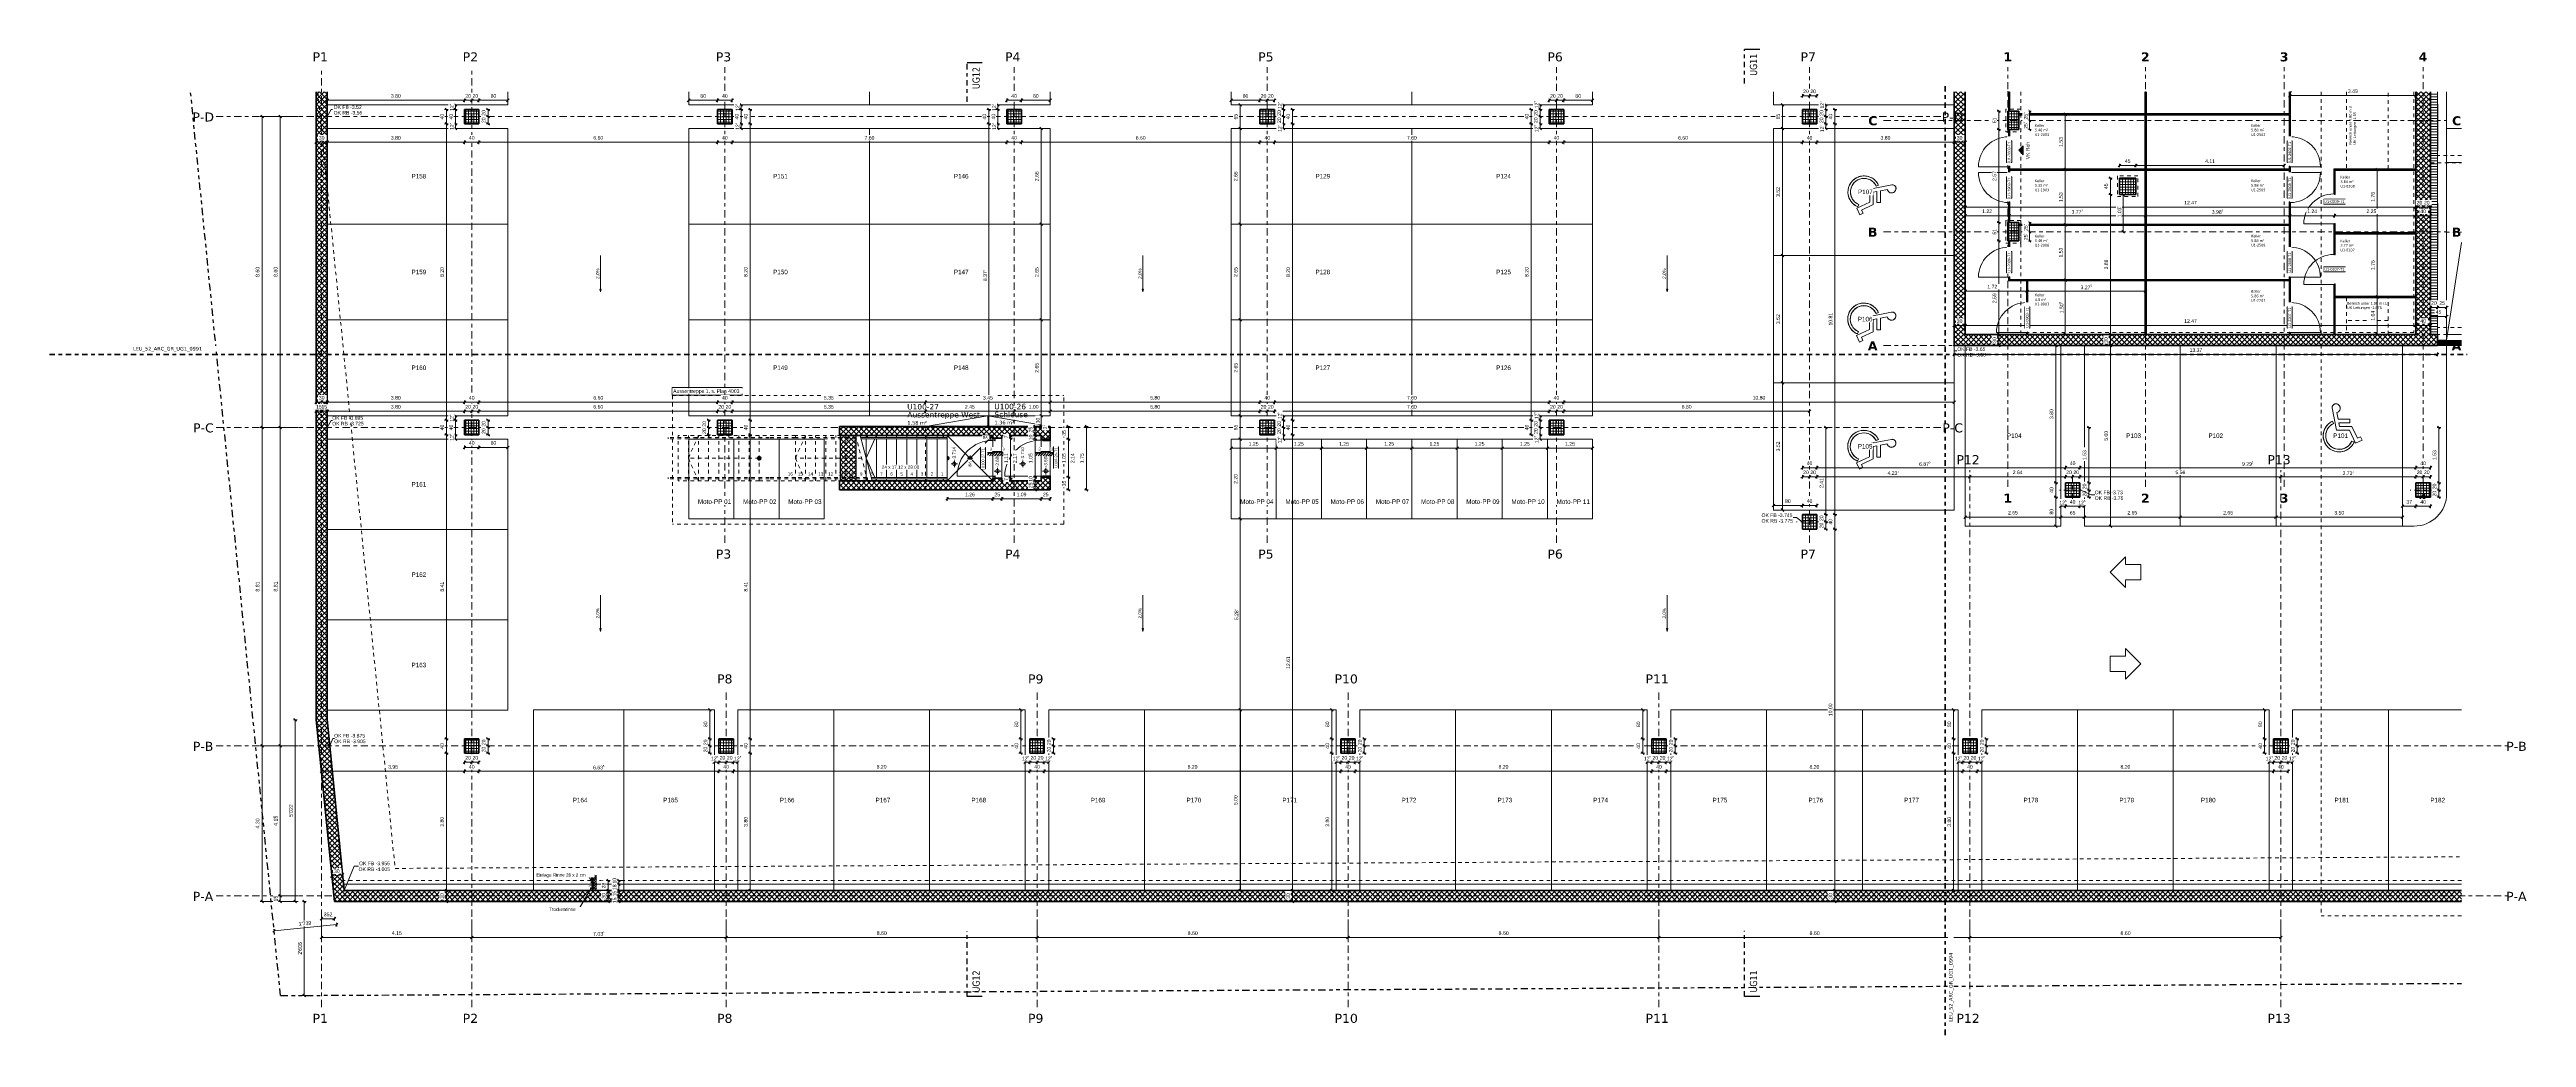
# Model space of a CAD drawing. Header units: metres. Extents: x -85.4 to -16.9, y -21.5 to 5.8.
import ezdxf

# ---------------------------------------------------------------- set-up
doc = ezdxf.new("R2010")
doc.units = ezdxf.units.M
for name, pattern in [('_Grundgrenze_', [0.45, 0.2, -0.05, 0.05, -0.05, 0.05, -0.05]), ('_Rasterlinie_', [0.375, 0.2, -0.05, 0.075, -0.05]), ('_Schnittlinie_', [0.3, 0.15, -0.05, 0.05, -0.05]), ('_Strichliert - Fein_', [0.15, 0.1, -0.05]), ('_Strichpunkt - Fein', [0.2, 0.1, -0.05, 0, -0.05]), ('_Strichpunkt - Mittel_', [0.35, 0.15, -0.1, 0, -0.1]), ('_Verdeckte Linien_', [0.15, 0.1, -0.05]), ('Gestrichelt', [0.1, 0.05, -0.05]), ('Grundrissdarstellung Sturz', [0.25, 0.15, -0.05, 0, -0.05]), ('Strichpunkt - Fein', [0.2, 0.1, -0.05, 0, -0.05]), ('Strichpunkt - Mittel', [0.35, 0.15, -0.1, 0, -0.1]), ('Strichpunkt - Weit', [0.5, 0.2, -0.15, 0, -0.15])]:
    doc.linetypes.add(name, pattern=pattern)
for name, color, linetype, lineweight in [('A-____-____-DIMS', 7, 'Continuous', 5), ('A-____-____-DIMS-50', 7, 'Continuous', 5), ('A-____-NOTE-TEXT', 7, 'Continuous', 9), ('A-AREA-____-IDEN', 7, 'Continuous', 5), ('A-DETL-____-HDLN', 7, '_Verdeckte Linien_', 9), ('A-DETL-____-THIN', 7, 'Continuous', 9), ('A-DETL-GENF-OTLN', 7, 'Continuous', 9), ('A-DOOR-____-IDEN', 7, 'Continuous', 5), ('A-DOOR-____-OTLN', 7, 'Continuous', 9), ('A-DOOR-FRAM-MCUT', 7, 'Continuous', 9), ('A-DOOR-OPNG-OTLN', 7, 'Continuous', 9), ('A-FLOR-____-OTLN', 7, 'Continuous', 9), ('A-FLOR-____-OVHD', 7, 'Strichpunkt - Fein', 9), ('A-FLOR-HRAL-MBND', 7, '_Verdeckte Linien_', 9), ('A-FLOR-HRAL-OTLN', 7, 'Continuous', 9), ('A-WALL-____-MCUT', 7, 'Continuous', 35), ('A-WALL-____-PATT', 7, 'Continuous', 35), ('A-WALL-FNSH-MCUT', 7, 'Continuous', 35), ('C-PRKG-____-IDEN', 7, 'Continuous', 5), ('C-PRKG-____-OTLN', 7, 'Continuous', 9), ('E-LITE-EQPM-OTLN', 7, 'Continuous', 9), ('G-____-____-DIMS', 7, 'Continuous', 5), ('I-WALL-____-OTLN', 7, 'Continuous', 9), ('M-EQPM-____-OTLN', 7, 'Continuous', 9), ('S-COLS-____-MCUT', 7, 'Continuous', 35), ('S-COLS-____-OTLN', 7, 'Continuous', 9), ('S-GRID-____-OTLN', 7, 'Continuous', 5), ('S-STRS-____-IDEN', 7, 'Continuous', 9), ('S-STRS-____-MBND', 7, '_Strichpunkt - Fein', 9), ('S-STRS-____-MCUT', 7, 'Continuous', 25), ('S-STRS-____-OTLN', 7, 'Continuous', 9), ('Text', 7, 'Continuous', 5)]:
    doc.layers.add(name, color=color, linetype=linetype, lineweight=lineweight)
for name, color, linetype, lineweight, true_color in [('A-____-MATC-OTLN', 7, 'Strichpunkt - Mittel', 40, 0x0080ff), ('A-DETL-____-OTLN', 5, 'Continuous', 9, 0x0000ff), ('C-PROP-LINE-OTLN', 7, '_Grundgrenze_', 25, 0x800000), ('G-____-____-SYMB', 7, 'Strichpunkt - Weit', 5, 0x008080), ('S-GRID-____-IDEN', 7, 'Continuous', 9, 0x5555aa)]:
    doc.layers.add(name, color=color, linetype=linetype, lineweight=lineweight, true_color=true_color)
doc.styles.add('Arial', font='arial.ttf', dxfattribs={"height": 0.09})
doc.styles.add('Arial_1', font='arial.ttf', dxfattribs={"height": 0.075})
doc.styles.add('Arial_2', font='arial.ttf', dxfattribs={"height": 0.1})
doc.styles.add('Arial_3', font='arial.ttf', dxfattribs={"width": 0.8, "height": 0.125})
doc.styles.add('Arial_4', font='arial.ttf', dxfattribs={"width": 0.8, "height": 0.09})
doc.styles.add('Arial_B', font='arial.ttf', dxfattribs={"height": 0.103175})
doc.styles.add('Verdana', font='verdana.ttf', dxfattribs={"width": 0.8, "height": 0.2})
doc.styles.add('Verdana_1', font='verdana.ttf', dxfattribs={"width": 0.9, "height": 0.075})
doc.styles.add('Verdana_2', font='verdana.ttf', dxfattribs={"height": 0.1})
doc.styles.add('Verdana_3', font='verdana.ttf', dxfattribs={"height": 0.15})
doc.styles.add('Verdana_B', font='verdana.ttf', dxfattribs={"height": 0.25})
doc.dimstyles.new('Arial_2_00mm_fein', dxfattribs={"dimscale": 0.3048, "dimtxt": 0.102026, "dimasz": 0.246063, "dimexe": 0.164042, "dimexo": 0.0625, "dimgap": 0.123031, "dimtad": 1, "dimdec": 1, "dimlfac": 100, "dimrnd": 0.5, "dimdsep": 46, "dimtxsty": 'Arial_2', "dimblk1": 'OBLIQUE', "dimblk2": 'OBLIQUE', "dimsah": 1, "dimcen": 0.09, "dimazin": 0, "dimtfac": 1, "dimtdec": 4, "dimtix": 1, "dimtmove": 0, "dimatfit": 3, "dimfxl": 0.164042, "dimfxlon": 1, "dimtvp": 1, "dimtfill": 1, "dimtolj": 1, "dimtzin": 0, "dimarcsym": 2})
doc.dimstyles.new('Arial_2_00mm_fein_1', dxfattribs={"dimscale": 0.3048, "dimtxt": 0.102026, "dimasz": 0.246063, "dimexe": 0.164042, "dimexo": 0.0625, "dimgap": 0.123031, "dimtad": 1, "dimrnd": 0.005, "dimzin": 0, "dimdsep": 46, "dimtxsty": 'Arial_2', "dimblk1": 'OBLIQUE', "dimblk2": 'OBLIQUE', "dimsah": 1, "dimcen": 0.09, "dimazin": 0, "dimtfac": 1, "dimtdec": 4, "dimtix": 1, "dimtmove": 0, "dimatfit": 3, "dimfxl": 0.164042, "dimfxlon": 1, "dimtvp": 1, "dimtfill": 1, "dimtolj": 1, "dimtzin": 0, "dimarcsym": 2})
doc.dimstyles.new('SUB_Rohbau', dxfattribs={"dimscale": 0.3048, "dimtxt": 0.102026, "dimasz": 0.246063, "dimexe": 0.164042, "dimexo": 0.0625, "dimgap": 0.123031, "dimtad": 1, "dimdec": 0, "dimlfac": 1000, "dimzin": 0, "dimdsep": 46, "dimtxsty": 'Arial_B', "dimblk1": 'OBLIQUE', "dimblk2": 'OBLIQUE', "dimsah": 1, "dimcen": 0.09, "dimazin": 0, "dimtfac": 1, "dimtdec": 4, "dimtix": 1, "dimtmove": 0, "dimatfit": 3, "dimfxl": 0.164042, "dimfxlon": 1, "dimtvp": 1, "dimtfill": 1, "dimtolj": 1, "dimtzin": 0, "dimarcsym": 2})
doc.dimstyles.new('SUB_Rohbau_Aussen_Vermassung', dxfattribs={"dimscale": 0.3048, "dimtxt": 0.102026, "dimasz": 0.246063, "dimexe": 0.164042, "dimexo": 0.0625, "dimgap": 0.123031, "dimtad": 1, "dimrnd": 0.005, "dimzin": 0, "dimdsep": 46, "dimtxsty": 'Arial_B', "dimblk1": 'OBLIQUE', "dimblk2": 'OBLIQUE', "dimsah": 1, "dimcen": 0.09, "dimazin": 0, "dimtfac": 1, "dimtdec": 4, "dimtix": 1, "dimtmove": 0, "dimatfit": 3, "dimfxl": 1.64042, "dimfxlon": 1, "dimtvp": 1, "dimtfill": 1, "dimtolj": 1, "dimtzin": 0, "dimarcsym": 2})
doc.dimstyles.new('SUB_Rohbau_Aussen_Vermassung_1', dxfattribs={"dimscale": 0.3048, "dimtxt": 0.102026, "dimasz": 0.246063, "dimexe": 0.164042, "dimexo": 0.0625, "dimgap": 0.123031, "dimtad": 1, "dimdec": 1, "dimlfac": 100, "dimrnd": 0.5, "dimdsep": 46, "dimtxsty": 'Arial_B', "dimblk1": 'OBLIQUE', "dimblk2": 'OBLIQUE', "dimsah": 1, "dimcen": 0.09, "dimazin": 0, "dimtfac": 1, "dimtdec": 4, "dimtix": 1, "dimtmove": 0, "dimatfit": 3, "dimfxl": 1.64042, "dimfxlon": 1, "dimtvp": 1, "dimtfill": 1, "dimtolj": 1, "dimtzin": 0, "dimarcsym": 2})
doc.dimstyles.new('SUB_Rohbau_fein', dxfattribs={"dimscale": 0.3048, "dimtxt": 0.102026, "dimasz": 0.246063, "dimexe": 0.164042, "dimexo": 0.0625, "dimgap": 0.123031, "dimtad": 1, "dimdec": 1, "dimlfac": 100, "dimrnd": 0.5, "dimdsep": 46, "dimtxsty": 'Arial_2', "dimblk1": 'OBLIQUE', "dimblk2": 'OBLIQUE', "dimsah": 1, "dimcen": 0.09, "dimazin": 0, "dimtfac": 1, "dimtdec": 4, "dimtix": 1, "dimtmove": 0, "dimatfit": 3, "dimfxl": 0.164042, "dimfxlon": 1, "dimtvp": 1, "dimtfill": 1, "dimtolj": 1, "dimtzin": 0, "dimarcsym": 2})
doc.dimstyles.new('SUB_Rohbau_fein_1', dxfattribs={"dimscale": 0.3048, "dimtxt": 0.102026, "dimasz": 0.246063, "dimexe": 0.164042, "dimexo": 0.0625, "dimgap": 0.123031, "dimtad": 1, "dimrnd": 0.005, "dimzin": 0, "dimdsep": 46, "dimtxsty": 'Arial_2', "dimblk1": 'OBLIQUE', "dimblk2": 'OBLIQUE', "dimsah": 1, "dimcen": 0.09, "dimazin": 0, "dimtfac": 1, "dimtdec": 4, "dimtix": 1, "dimtmove": 0, "dimatfit": 3, "dimfxl": 0.164042, "dimfxlon": 1, "dimtvp": 1, "dimtfill": 1, "dimtolj": 1, "dimtzin": 0, "dimarcsym": 2})
doc.dimstyles.new('SUB_Rohbau_fein_2', dxfattribs={"dimscale": 0.3048, "dimtxt": 0.102026, "dimasz": 0.246063, "dimexe": 0.164042, "dimexo": 0.0625, "dimgap": 0.123031, "dimtad": 1, "dimrnd": 0.005, "dimzin": 0, "dimdsep": 46, "dimtxsty": 'Arial_2', "dimblk1": 'OBLIQUE', "dimblk2": 'OBLIQUE', "dimsah": 1, "dimcen": 0.09, "dimazin": 0, "dimtfac": 1, "dimtdec": 4, "dimtix": 1, "dimtmove": 2, "dimatfit": 3, "dimfxl": 0.164042, "dimfxlon": 1, "dimtvp": 1, "dimtfill": 1, "dimtolj": 1, "dimtzin": 0, "dimarcsym": 2})
doc.dimstyles.new('SUB_Rohbau_fein_3', dxfattribs={"dimscale": 0.3048, "dimtxt": 0.102026, "dimasz": 0.246063, "dimexe": 0.164042, "dimexo": 0.0625, "dimgap": 0.123031, "dimtad": 1, "dimdec": 1, "dimlfac": 100, "dimrnd": 0.5, "dimdsep": 46, "dimtxsty": 'Arial_2', "dimblk1": 'OBLIQUE', "dimblk2": 'OBLIQUE', "dimsah": 1, "dimcen": 0.09, "dimazin": 0, "dimtfac": 1, "dimtdec": 4, "dimtix": 1, "dimtmove": 2, "dimatfit": 3, "dimfxl": 0.164042, "dimfxlon": 1, "dimtvp": 1, "dimtfill": 1, "dimtolj": 1, "dimtzin": 0, "dimarcsym": 2})
doc.dimstyles.new('SUB_Rohbau_fein_mit_Höhe', dxfattribs={"dimscale": 0.3048, "dimtxt": 0.102026, "dimasz": 0.246063, "dimexe": 0.164042, "dimexo": 0.0625, "dimgap": 0.123031, "dimtad": 1, "dimdec": 1, "dimlfac": 100, "dimrnd": 0.5, "dimdsep": 46, "dimtxsty": 'Arial_2', "dimblk1": 'OBLIQUE', "dimblk2": 'OBLIQUE', "dimsah": 1, "dimcen": 0.09, "dimazin": 0, "dimtfac": 1, "dimtdec": 4, "dimtix": 1, "dimtmove": 0, "dimatfit": 3, "dimfxl": 0.164042, "dimfxlon": 1, "dimtvp": 1, "dimtfill": 1, "dimtolj": 1, "dimtzin": 0, "dimarcsym": 2})
doc.dimstyles.new('SUB_Rohbau_fein_mit_Höhe_1', dxfattribs={"dimscale": 0.3048, "dimtxt": 0.102026, "dimasz": 0.246063, "dimexe": 0.164042, "dimexo": 0.0625, "dimgap": 0.123031, "dimtad": 1, "dimrnd": 0.005, "dimzin": 0, "dimdsep": 46, "dimtxsty": 'Arial_2', "dimblk1": 'OBLIQUE', "dimblk2": 'OBLIQUE', "dimsah": 1, "dimcen": 0.09, "dimazin": 0, "dimtfac": 1, "dimtdec": 4, "dimtix": 1, "dimtmove": 0, "dimatfit": 3, "dimfxl": 0.164042, "dimfxlon": 1, "dimtvp": 1, "dimtfill": 1, "dimtolj": 1, "dimtzin": 0, "dimarcsym": 2})
pattern_1 = [(45, (0, 0), (-0.07071068, 0.07071068), []), (135, (0, 0), (-0.07071068, -0.07071068), [])]
pattern_2 = [(0, (0, 0), (0, 0.075), []), (90, (0, 0), (-0.075, 5e-18), [])]
pattern_3 = [(216.87, (0.0833, 0.20825), (0.624749256, 0.416501116), [0.10412, -0.93712]), (206.565, (0.20825, 0.14578), (-0.20825414, -0.2082493), [0.23283, -0.23283]), (198.435, (0.20825, 0.04165), (-0.41650024, -0.20824584), [0.13171, -0.52684])]

# ---------------------------------------------------------------- blocks, each defined once
blk = doc.blocks.new('PP_Parkplatz - 2500 x 5000-17586958--01_UG_OK_FFB_AF_lu')
at = {"layer": 'C-PRKG-____-OTLN', "color": 253, "true_color": 0x999999}
for p, q in [((-66.998, -12.434), (-69.498, -12.434)), ((-69.498, -17.433), (-69.498, -12.434)), ((-66.998, -12.434), (-69.498, -12.434)), ((-69.498, -12.434), (-69.498, -17.433)), ((-69.498, -17.433), (-69.498, -12.434)), ((-69.498, -12.434), (-66.998, -12.434)), ((-69.498, -12.434), (-69.498, -12.434)), ((-66.998, -17.433), (-66.998, -12.434)), ((-66.998, -17.433), (-66.998, -12.434)), ((-66.998, -12.434), (-66.998, -17.433)), ((-66.998, -12.434), (-66.998, -12.434))]:
    blk.add_line(p, q, dxfattribs=at)
blk = doc.blocks.new('PP_Parkplatz - 2650 x 5000-17586959--01_UG_OK_FFB_AF_lu')
at = {"layer": 'C-PRKG-____-OTLN', "color": 253, "true_color": 0x999999}
for p, q in [((-58.398, -12.434), (-61.048, -12.434)), ((-61.048, -17.433), (-61.048, -12.434)), ((-58.398, -12.434), (-61.048, -12.434)), ((-61.048, -12.434), (-61.048, -17.433)), ((-61.048, -17.433), (-61.048, -12.434)), ((-61.048, -12.434), (-58.398, -12.434)), ((-61.048, -12.434), (-61.048, -12.434)), ((-58.398, -17.433), (-58.398, -12.434)), ((-58.398, -17.433), (-58.398, -12.434)), ((-58.398, -12.434), (-58.398, -17.433)), ((-58.398, -12.434), (-58.398, -12.434)), ((-61.048, -17.433), (-61.048, -17.433)), ((-58.398, -17.433), (-58.398, -17.433))]:
    blk.add_line(p, q, dxfattribs=at)
blk = doc.blocks.new('PP_Parkplatz - 2650 x 5000-V1--01_UG_OK_FFB_AF_lu')
at = {"layer": 'C-PRKG-____-OTLN', "color": 253, "true_color": 0x999999}
for p, q in [((-49.798, -12.434), (-52.448, -12.434)), ((-52.448, -17.433), (-52.448, -12.434)), ((-49.798, -12.434), (-52.448, -12.434)), ((-52.448, -12.434), (-52.448, -17.433)), ((-52.448, -17.433), (-52.448, -12.434)), ((-52.448, -12.434), (-49.798, -12.434)), ((-52.448, -12.434), (-52.448, -12.434)), ((-49.798, -17.433), (-49.798, -12.434)), ((-49.798, -17.433), (-49.798, -12.434)), ((-49.798, -12.434), (-49.798, -17.433)), ((-49.798, -12.434), (-49.798, -12.434))]:
    blk.add_line(p, q, dxfattribs=at)
blk = doc.blocks.new('PP_Parkplatz - 2650 x 5000-V2--01_UG_OK_FFB_AF_lu')
at = {"layer": 'C-PRKG-____-OTLN', "color": 253, "true_color": 0x999999}
for p, q in [((-18.678, -12.434), (-20.698, -12.434)), ((-20.698, -17.433), (-20.698, -12.434)), ((-18.678, -12.434), (-20.698, -12.434)), ((-20.698, -12.434), (-20.698, -17.433)), ((-20.698, -17.433), (-20.698, -12.434)), ((-20.698, -12.434), (-18.678, -12.434)), ((-20.698, -12.434), (-20.698, -12.434)), ((-20.698, -17.433), (-20.698, -17.433))]:
    blk.add_line(p, q, dxfattribs=at)
blk = doc.blocks.new('PP_Parkplatz - 2650 x 5000-V3--01_UG_OK_FFB_AF_lu')
at = {"layer": 'C-PRKG-____-OTLN', "color": 253, "true_color": 0x999999}
for p, q in [((-23.808, -2.354), (-26.458, -2.354)), ((-26.458, -7.353), (-26.458, -2.354)), ((-23.808, -2.354), (-26.458, -2.354)), ((-26.458, -2.354), (-26.458, -7.353)), ((-26.458, -7.353), (-26.458, -2.354)), ((-26.458, -2.354), (-23.808, -2.354)), ((-26.458, -2.354), (-26.458, -2.354)), ((-23.808, -7.353), (-23.808, -2.354)), ((-23.808, -7.353), (-23.808, -2.354)), ((-23.808, -2.354), (-23.808, -7.353)), ((-23.808, -2.354), (-23.808, -2.354)), ((-23.808, -7.353), (-26.458, -7.353)), ((-26.458, -7.353), (-23.808, -7.353)), ((-23.808, -7.353), (-26.458, -7.353)), ((-26.458, -7.353), (-26.458, -7.353)), ((-23.808, -7.353), (-23.808, -7.353))]:
    blk.add_line(p, q, dxfattribs=at)
blk = doc.blocks.new('PP_Parkplatz - 2650 x 5000-V4--01_UG_OK_FFB_AF_lu')
at = {"layer": 'C-PRKG-____-OTLN', "color": 253, "true_color": 0x999999}
for p, q in [((-26.458, -2.354), (-29.108, -2.354)), ((-29.108, -7.353), (-29.108, -2.354)), ((-26.458, -2.354), (-29.108, -2.354)), ((-29.108, -2.354), (-29.108, -7.353)), ((-29.108, -7.353), (-29.108, -2.354)), ((-29.108, -2.354), (-26.458, -2.354)), ((-29.108, -2.354), (-29.108, -2.354)), ((-26.458, -7.353), (-26.458, -2.354)), ((-26.458, -7.353), (-26.458, -2.354)), ((-26.458, -2.354), (-26.458, -7.353)), ((-26.458, -2.354), (-26.458, -2.354)), ((-26.458, -7.353), (-29.108, -7.353)), ((-29.108, -7.353), (-26.458, -7.353)), ((-26.458, -7.353), (-29.108, -7.353)), ((-29.108, -7.353), (-29.108, -7.353)), ((-26.458, -7.353), (-26.458, -7.353))]:
    blk.add_line(p, q, dxfattribs=at)
blk = doc.blocks.new('PP_Parkplatz - 1250 x 2200 Moto-8868791--01_UG_OK_FFB_AF_lu')
at = {"layer": 'C-PRKG-____-OTLN', "color": 253, "true_color": 0x999999}
for p, q in [((-43.958, -4.948), (-43.958, -7.148)), ((-42.708, -4.948), (-43.958, -4.948)), ((-42.708, -4.948), (-43.958, -4.948)), ((-43.958, -4.948), (-43.958, -7.148)), ((-43.958, -7.148), (-43.958, -4.948)), ((-43.958, -4.948), (-42.708, -4.948)), ((-43.958, -4.948), (-43.958, -4.948)), ((-42.708, -4.948), (-42.708, -7.148)), ((-42.708, -7.148), (-42.708, -4.948)), ((-42.708, -4.948), (-42.708, -7.148)), ((-42.708, -4.948), (-42.708, -4.948)), ((-42.708, -7.148), (-43.958, -7.148)), ((-43.958, -7.148), (-42.708, -7.148)), ((-42.708, -7.148), (-43.958, -7.148)), ((-43.958, -7.148), (-43.958, -7.148)), ((-42.708, -7.148), (-42.708, -7.148))]:
    blk.add_line(p, q, dxfattribs=at)
blk = doc.blocks.new('PP_Parkplatz - 2650 x 5000-V5--01_UG_OK_FFB_AF_lu')
at = {"layer": 'C-PRKG-____-OTLN', "color": 253, "true_color": 0x999999}
for p, q in [((-72.708, -1.649), (-77.708, -1.649)), ((-72.708, -1.649), (-77.708, -1.649)), ((-77.708, -1.649), (-72.708, -1.649)), ((-72.708, -1.649), (-72.708, -4.298)), ((-72.708, -4.298), (-72.708, -1.649)), ((-72.708, -1.649), (-72.708, -4.298)), ((-72.708, -1.649), (-72.708, -1.649)), ((-72.708, -4.298), (-77.708, -4.298)), ((-77.708, -4.298), (-72.708, -4.298)), ((-72.708, -4.298), (-77.708, -4.298)), ((-72.708, -4.298), (-72.708, -4.298))]:
    blk.add_line(p, q, dxfattribs=at)
blk = doc.blocks.new('PP_Parkplatz - 2650 x 5000-V6--01_UG_OK_FFB_AF_lu')
at = {"layer": 'C-PRKG-____-OTLN', "color": 253, "true_color": 0x999999}
for p, q in [((-77.708, 1), (-77.708, -1.649)), ((-72.708, 1), (-77.708, 1)), ((-72.708, 1), (-77.708, 1)), ((-77.708, -1.649), (-77.708, 1)), ((-77.708, 1), (-72.708, 1)), ((-72.708, 1), (-72.708, -1.649)), ((-72.708, -1.649), (-72.708, 1)), ((-72.708, 1), (-72.708, -1.649)), ((-72.708, 1), (-72.708, 1)), ((-72.708, -1.649), (-77.708, -1.649)), ((-77.708, -1.649), (-72.708, -1.649)), ((-72.708, -1.649), (-77.708, -1.649)), ((-72.708, -1.649), (-72.708, -1.649))]:
    blk.add_line(p, q, dxfattribs=at)
blk = doc.blocks.new('PP_Parkplatz - 2500 x 5000-V7--01_UG_OK_FFB_AF_lu')
at = {"layer": 'C-PRKG-____-OTLN', "color": 253, "true_color": 0x999999}
for p, q in [((-72.708, -9.947), (-77.708, -9.947)), ((-72.708, -9.947), (-77.708, -9.947)), ((-77.708, -9.947), (-72.708, -9.947)), ((-72.708, -9.947), (-72.708, -12.447)), ((-72.708, -12.447), (-72.708, -9.947)), ((-72.708, -9.947), (-72.708, -12.447)), ((-72.708, -9.947), (-72.708, -9.947)), ((-72.708, -12.447), (-77.708, -12.447)), ((-77.708, -12.447), (-72.708, -12.447)), ((-72.708, -12.447), (-77.708, -12.447)), ((-72.708, -12.447), (-72.708, -12.447))]:
    blk.add_line(p, q, dxfattribs=at)
blk = doc.blocks.new('PP_Parkplatz - 2650 x 5000-V8--01_UG_OK_FFB_AF_lu')
at = {"layer": 'C-PRKG-____-OTLN', "color": 253, "true_color": 0x999999}
for p, q in [((-47.708, 4.662), (-47.708, 4.302)), ((-47.708, 4.662), (-47.708, 4.302)), ((-47.708, 4.302), (-47.708, 4.662)), ((-42.708, 4.302), (-47.708, 4.302)), ((-47.708, 4.302), (-42.708, 4.302)), ((-42.708, 4.302), (-47.708, 4.302)), ((-47.708, 4.302), (-47.708, 4.302)), ((-42.708, 4.662), (-42.708, 4.302)), ((-42.708, 4.302), (-42.708, 4.662)), ((-42.708, 4.662), (-42.708, 4.302)), ((-42.708, 4.302), (-42.708, 4.302))]:
    blk.add_line(p, q, dxfattribs=at)
blk = doc.blocks.new('PP_Parkplatz - 2650 x 5000-V9--01_UG_OK_FFB_AF_lu')
at = {"layer": 'C-PRKG-____-OTLN', "color": 253, "true_color": 0x999999}
for p, q in [((-47.708, -1.649), (-47.708, -4.298)), ((-42.708, -1.649), (-47.708, -1.649)), ((-42.708, -1.649), (-47.708, -1.649)), ((-47.708, -1.649), (-47.708, -4.298)), ((-47.708, -4.298), (-47.708, -1.649)), ((-47.708, -1.649), (-42.708, -1.649)), ((-47.708, -1.649), (-47.708, -1.649)), ((-42.708, -1.649), (-42.708, -4.298)), ((-42.708, -4.298), (-42.708, -1.649)), ((-42.708, -1.649), (-42.708, -4.298)), ((-42.708, -1.649), (-42.708, -1.649)), ((-42.708, -4.298), (-47.708, -4.298)), ((-47.708, -4.298), (-42.708, -4.298)), ((-42.708, -4.298), (-47.708, -4.298)), ((-47.708, -4.298), (-47.708, -4.298)), ((-42.708, -4.298), (-42.708, -4.298))]:
    blk.add_line(p, q, dxfattribs=at)
blk = doc.blocks.new('PP_Parkplatz - 2650 x 5000-8868460--01_UG_OK_FFB_AF_lu')
at = {"layer": 'C-PRKG-____-OTLN', "color": 253, "true_color": 0x999999}
for p, q in [((-62.708, 4.302), (-62.708, 4.662)), ((-62.708, 4.662), (-62.708, 4.302)), ((-62.708, 4.302), (-62.708, 4.662)), ((-57.708, 4.302), (-62.708, 4.302)), ((-62.708, 4.302), (-57.708, 4.302)), ((-57.708, 4.302), (-62.708, 4.302)), ((-62.708, 4.302), (-62.708, 4.302)), ((-57.708, 4.302), (-57.708, 4.662)), ((-57.708, 4.302), (-57.708, 4.662)), ((-57.708, 4.662), (-57.708, 4.302)), ((-57.708, 4.302), (-57.708, 4.302))]:
    blk.add_line(p, q, dxfattribs=at)
blk = doc.blocks.new('PP_Parkplatz - 2650 x 5000-V10--01_UG_OK_FFB_AF_lu')
at = {"layer": 'C-PRKG-____-OTLN', "color": 253, "true_color": 0x999999}
for p, q in [((-67.708, 4.302), (-67.708, 4.662)), ((-67.708, 4.662), (-67.708, 4.302)), ((-67.708, 4.302), (-67.708, 4.662)), ((-67.708, 4.302), (-62.708, 4.302)), ((-67.708, 4.302), (-62.708, 4.302)), ((-62.708, 4.302), (-67.708, 4.302)), ((-67.708, 4.302), (-67.708, 4.302)), ((-62.708, 4.302), (-62.708, 4.662)), ((-62.708, 4.302), (-62.708, 4.662)), ((-62.708, 4.662), (-62.708, 4.302)), ((-62.708, 4.302), (-62.708, 4.302))]:
    blk.add_line(p, q, dxfattribs=at)
blk = doc.blocks.new('PP_Parkplatz - 2650 x 5000-V11--01_UG_OK_FFB_AF_lu')
at = {"layer": 'C-PRKG-____-OTLN', "color": 253, "true_color": 0x999999}
for p, q in [((-67.708, -1.649), (-62.708, -1.649)), ((-67.708, -1.649), (-67.708, -4.298)), ((-67.708, -1.649), (-67.708, -4.298)), ((-62.708, -1.649), (-67.708, -1.649)), ((-67.708, -1.649), (-62.708, -1.649)), ((-67.708, -4.298), (-67.708, -1.649)), ((-67.708, -1.649), (-67.708, -1.649)), ((-62.708, -1.649), (-62.708, -4.298)), ((-62.708, -4.298), (-62.708, -1.649)), ((-62.708, -1.649), (-62.708, -4.298)), ((-62.708, -1.649), (-62.708, -1.649)), ((-67.708, -4.298), (-62.708, -4.298)), ((-67.708, -4.298), (-62.708, -4.298)), ((-62.708, -4.298), (-67.708, -4.298)), ((-67.708, -4.298), (-67.708, -4.298)), ((-62.708, -4.298), (-62.708, -4.298))]:
    blk.add_line(p, q, dxfattribs=at)
blk = doc.blocks.new('PP_Parkplatz - 2650 x 5000-V12--01_UG_OK_FFB_AF_lu')
at = {"layer": 'C-PRKG-____-OTLN', "color": 253, "true_color": 0x999999}
for p, q in [((-77.708, 4.302), (-77.708, 4.662)), ((-77.708, 4.302), (-77.708, 4.662)), ((-77.708, 4.302), (-72.708, 4.302)), ((-77.708, 4.302), (-72.708, 4.302)), ((-72.708, 4.302), (-77.708, 4.302)), ((-72.708, 4.302), (-72.708, 4.662)), ((-72.708, 4.302), (-72.708, 4.662)), ((-72.708, 4.662), (-72.708, 4.302)), ((-72.708, 4.302), (-72.708, 4.302))]:
    blk.add_line(p, q, dxfattribs=at)
blk = doc.blocks.new('PP_Parkplatz - 3520 x 5000-21080552--01_UG_OK_FFB_AF_lu')
at = {"layer": 'C-PRKG-____-OTLN', "color": 253, "true_color": 0x999999}
for p, q in [((-37.708, -6.907), (-37.708, -3.387)), ((-32.708, -3.387), (-37.708, -3.387)), ((-32.708, -3.387), (-37.708, -3.387)), ((-37.708, -3.387), (-37.708, -6.907)), ((-37.708, -6.907), (-37.708, -3.387)), ((-37.708, -3.387), (-32.708, -3.387)), ((-37.708, -3.387), (-37.708, -3.387)), ((-32.708, -6.907), (-32.708, -3.387)), ((-32.708, -6.907), (-32.708, -3.387)), ((-32.708, -3.387), (-32.708, -6.907)), ((-32.708, -3.387), (-32.708, -3.387)), ((-35.653, -5.147), (-35.653, -5.147)), ((-35.051, -5.431), (-35.409, -5.598)), ((-35.409, -5.598), (-35.051, -5.431)), ((-34.438, -4.952), (-35.051, -5.071)), ((-35.051, -5.071), (-34.438, -4.952)), ((-35.051, -5.071), (-35.051, -5.431)), ((-35.051, -5.431), (-35.051, -5.071)), ((-35.051, -5.071), (-35.051, -5.071)), ((-35.051, -5.431), (-35.051, -5.431)), ((-34.951, -5.154), (-34.851, -5.134)), ((-34.851, -5.134), (-34.951, -5.154)), ((-34.951, -5.495), (-34.951, -5.154)), ((-34.951, -5.154), (-34.951, -5.495)), ((-34.951, -5.154), (-34.951, -5.154)), ((-34.869, -4.988), (-34.806, -4.958)), ((-34.806, -4.958), (-34.869, -4.988)), ((-34.869, -4.988), (-34.869, -4.988)), ((-34.851, -5.134), (-34.851, -5.441)), ((-34.851, -5.441), (-34.851, -5.134)), ((-34.851, -5.134), (-34.851, -5.134)), ((-34.851, -5.441), (-34.751, -5.441)), ((-34.751, -5.441), (-34.851, -5.441)), ((-34.851, -5.441), (-34.851, -5.441)), ((-34.806, -4.958), (-34.806, -4.958)), ((-34.751, -5.115), (-34.563, -5.078)), ((-34.563, -5.078), (-34.751, -5.115)), ((-34.751, -5.441), (-34.751, -5.115)), ((-34.751, -5.115), (-34.751, -5.441)), ((-34.751, -5.115), (-34.751, -5.115)), ((-34.751, -5.441), (-34.751, -5.441)), ((-34.563, -5.078), (-34.563, -5.078)), ((-34.323, -5.051), (-34.323, -5.051)), ((-35.409, -5.598), (-35.325, -5.779)), ((-35.325, -5.779), (-35.409, -5.598)), ((-35.409, -5.598), (-35.409, -5.598)), ((-35.383, -5.556), (-35.355, -5.491)), ((-35.355, -5.491), (-35.383, -5.556)), ((-35.383, -5.556), (-35.383, -5.556)), ((-35.355, -5.491), (-35.355, -5.491)), ((-35.325, -5.779), (-35.234, -5.737)), ((-35.234, -5.737), (-35.325, -5.779)), ((-35.325, -5.779), (-35.325, -5.779)), ((-35.276, -5.647), (-34.951, -5.495)), ((-34.951, -5.495), (-35.276, -5.647)), ((-35.234, -5.737), (-35.276, -5.647)), ((-35.276, -5.647), (-35.234, -5.737)), ((-35.276, -5.647), (-35.276, -5.647)), ((-35.234, -5.737), (-35.234, -5.737)), ((-34.951, -5.495), (-34.951, -5.495)), ((-32.708, -6.907), (-37.708, -6.907)), ((-37.708, -6.907), (-32.708, -6.907)), ((-32.708, -6.907), (-37.708, -6.907)), ((-37.708, -6.907), (-37.708, -6.907)), ((-32.708, -6.907), (-32.708, -6.907))]:
    blk.add_line(p, q, dxfattribs=at)
for centre, major_axis, start_param, end_param in [((-35.208, -5.147), (0.445, 0), 0.438952, 4.308344), ((-35.208, -5.147), (0.375, 0), 0.438952, 4.308344), ((-35.208, -5.147), (0.445, 0), 0.775421, 2.289531), ((-35.208, -5.147), (0.375, 0), 0.807465, 2.281519), ((-35.208, -5.147), (0.445, 0), 2.962514, 3.130703), ((-35.208, -5.147), (0.445, 0), 3.130703, 3.298937), ((-35.208, -5.147), (0.445, 0), 3.298984, 3.467172), ((-35.208, -5.147), (0.445, 0), 2.794281, 2.962468), ((-35.208, -5.147), (0.445, 0), 3.467221, 3.635406), ((-35.208, -5.147), (0.445, 0), 2.62605, 2.794234), ((-35.208, -5.147), (0.445, 0), 3.635461, 3.80364), ((-35.208, -5.147), (0.445, 0), 2.45782, 2.625999), ((-35.208, -5.147), (0.375, 0), 3.018601, 3.202803), ((-35.208, -5.147), (0.375, 0), 3.202858, 3.38706), ((-35.208, -5.147), (0.375, 0), 2.834345, 3.018546), ((-35.208, -5.147), (0.375, 0), 3.387117, 3.571317), ((-35.208, -5.147), (0.375, 0), 2.650092, 2.83429), ((-35.208, -5.147), (0.445, 0), 3.803703, 4.308344), ((-35.208, -5.147), (0.445, 0), 2.289594, 2.457765), ((-35.208, -5.147), (0.375, 0), 3.571379, 3.755573), ((-35.208, -5.147), (0.375, 0), 2.465841, 2.650033), ((-35.208, -5.147), (0.375, 0), 3.755645, 4.308344), ((-35.208, -5.147), (0.375, 0), 2.281595, 2.465776), ((-35.208, -5.147), (0.375, 0), 0.623209, 0.807394), ((-35.208, -5.147), (0.375, 0), 0.438952, 0.623146), ((-35.208, -5.147), (0.445, 0), 0.607186, 0.775361), ((-35.208, -5.147), (0.445, 0), 0.438952, 0.607134), ((-34.444, -5.051), (0.122, 0), 3.36464, 6.475172), ((-34.444, -5.051), (0.122, 0), 3.364818, 3.623851), ((-34.444, -5.051), (0.122, 0), 3.624056, 5.697317), ((-34.419, -5.047), (0.0962, 0), 0.715585, 1.762783), ((-34.419, -5.047), (0.0962, 0), 0.191986, 1.762783), ((-34.419, -5.047), (0.0962, 0), 0.453786, 0.715332), ((-34.444, -5.051), (0.122, 0), 5.697539, 5.956563), ((-34.419, -5.047), (0.0962, 0), 0.191986, 0.453563), ((-34.444, -5.051), (0.122, 0), 5.95675, 6.21579), ((-34.444, -5.051), (0.122, 0), 6.215961, 6.475172)]:
    blk.add_ellipse(centre, major_axis=major_axis, ratio=0.999794, start_param=start_param, end_param=end_param, dxfattribs=at)
blk = doc.blocks.new('PP_Parkplatz - 3520 x 5000-V13--01_UG_OK_FFB_AF_lu')
at = {"layer": 'C-PRKG-____-OTLN', "color": 253, "true_color": 0x999999}
for p, q in [((-37.708, -3.387), (-37.708, 0.132)), ((-32.708, 0.132), (-37.708, 0.132)), ((-32.708, 0.132), (-37.708, 0.132)), ((-37.708, 0.132), (-37.708, -3.387)), ((-37.708, -3.387), (-37.708, 0.132)), ((-37.708, 0.132), (-32.708, 0.132)), ((-37.708, 0.132), (-37.708, 0.132)), ((-35.653, -1.628), (-35.653, -1.628)), ((-35.051, -1.912), (-35.409, -2.079)), ((-35.409, -2.079), (-35.051, -1.912)), ((-35.383, -2.036), (-35.355, -1.972)), ((-35.355, -1.972), (-35.383, -2.036)), ((-35.383, -2.036), (-35.383, -2.036)), ((-35.355, -1.972), (-35.355, -1.972)), ((-35.276, -2.127), (-34.951, -1.976)), ((-34.951, -1.976), (-35.276, -2.127)), ((-34.438, -1.433), (-35.051, -1.552)), ((-35.051, -1.552), (-34.438, -1.433)), ((-35.051, -1.552), (-35.051, -1.912)), ((-35.051, -1.912), (-35.051, -1.552)), ((-35.051, -1.552), (-35.051, -1.552)), ((-35.051, -1.912), (-35.051, -1.912)), ((-34.951, -1.635), (-34.851, -1.615)), ((-34.851, -1.615), (-34.951, -1.635)), ((-34.951, -1.976), (-34.951, -1.635)), ((-34.951, -1.635), (-34.951, -1.976)), ((-34.951, -1.635), (-34.951, -1.635)), ((-34.951, -1.976), (-34.951, -1.976)), ((-34.869, -1.469), (-34.806, -1.439)), ((-34.806, -1.439), (-34.869, -1.469)), ((-34.869, -1.469), (-34.869, -1.469)), ((-34.851, -1.615), (-34.851, -1.922)), ((-34.851, -1.922), (-34.851, -1.615)), ((-34.851, -1.615), (-34.851, -1.615)), ((-34.851, -1.922), (-34.751, -1.922)), ((-34.751, -1.922), (-34.851, -1.922)), ((-34.851, -1.922), (-34.851, -1.922)), ((-34.806, -1.439), (-34.806, -1.439)), ((-34.751, -1.596), (-34.563, -1.559)), ((-34.563, -1.559), (-34.751, -1.596)), ((-34.751, -1.922), (-34.751, -1.596)), ((-34.751, -1.596), (-34.751, -1.922)), ((-34.751, -1.596), (-34.751, -1.596)), ((-34.751, -1.922), (-34.751, -1.922)), ((-34.563, -1.559), (-34.563, -1.559)), ((-34.323, -1.532), (-34.323, -1.532)), ((-35.409, -2.079), (-35.325, -2.26)), ((-35.325, -2.26), (-35.409, -2.079)), ((-35.409, -2.079), (-35.409, -2.079)), ((-35.325, -2.26), (-35.234, -2.218)), ((-35.234, -2.218), (-35.325, -2.26)), ((-35.325, -2.26), (-35.325, -2.26)), ((-35.234, -2.218), (-35.276, -2.127)), ((-35.276, -2.127), (-35.234, -2.218)), ((-35.276, -2.127), (-35.276, -2.127)), ((-35.234, -2.218), (-35.234, -2.218)), ((-32.708, -3.387), (-32.708, -2.353)), ((-32.708, -3.387), (-32.708, -2.353)), ((-32.708, -2.353), (-32.708, -3.387)), ((-32.708, -3.387), (-37.708, -3.387)), ((-37.708, -3.387), (-32.708, -3.387)), ((-32.708, -3.387), (-37.708, -3.387)), ((-37.708, -3.387), (-37.708, -3.387)), ((-32.708, -3.387), (-32.708, -3.387))]:
    blk.add_line(p, q, dxfattribs=at)
for centre, major_axis, start_param, end_param in [((-35.208, -1.628), (0.445, 0), 0.438952, 4.308344), ((-35.208, -1.628), (0.375, 0), 0.438952, 4.308344), ((-35.208, -1.628), (0.445, 0), 2.45782, 2.625999), ((-35.208, -1.628), (0.445, 0), 2.289594, 2.457765), ((-35.208, -1.628), (0.445, 0), 1.953062, 2.289531), ((-35.208, -1.628), (0.375, 0), 2.281595, 2.465776), ((-35.208, -1.628), (0.375, 0), 2.097263, 2.281519), ((-35.208, -1.628), (0.375, 0), 1.913006, 2.097263), ((-35.208, -1.628), (0.445, 0), 1.616593, 1.953062), ((-35.208, -1.628), (0.375, 0), 1.360236, 1.913006), ((-35.208, -1.628), (0.445, 0), 1.448358, 1.616593), ((-35.208, -1.628), (0.445, 0), 0.943655, 1.448358), ((-35.208, -1.628), (0.375, 0), 0.991722, 1.360236), ((-35.208, -1.628), (0.375, 0), 0.807465, 0.991722), ((-35.208, -1.628), (0.375, 0), 0.623209, 0.807394), ((-35.208, -1.628), (0.445, 0), 0.775421, 0.943655), ((-35.208, -1.628), (0.445, 0), 0.607186, 0.775361), ((-35.208, -1.628), (0.445, 0), 2.962514, 3.130703), ((-35.208, -1.628), (0.445, 0), 3.130703, 3.298937), ((-35.208, -1.628), (0.445, 0), 3.298984, 3.467172), ((-35.208, -1.628), (0.445, 0), 2.794281, 2.962468), ((-35.208, -1.628), (0.445, 0), 3.467221, 3.635406), ((-35.208, -1.628), (0.445, 0), 2.62605, 2.794234), ((-35.208, -1.628), (0.445, 0), 3.635406, 3.80364), ((-35.208, -1.628), (0.375, 0), 3.018601, 3.141593), ((-35.208, -1.628), (0.375, 0), 3.141593, 3.202803), ((-35.208, -1.628), (0.375, 0), 3.202858, 3.38706), ((-35.208, -1.628), (0.375, 0), 2.834345, 3.018546), ((-35.208, -1.628), (0.375, 0), 3.387117, 3.571317), ((-35.208, -1.628), (0.375, 0), 2.650092, 2.83429), ((-35.208, -1.628), (0.445, 0), 3.803703, 4.140109), ((-35.208, -1.628), (0.375, 0), 3.571379, 3.755573), ((-35.208, -1.628), (0.375, 0), 2.465841, 2.650033), ((-35.208, -1.628), (0.375, 0), 3.755645, 3.93983), ((-35.208, -1.628), (0.375, 0), 3.93983, 4.124087), ((-35.208, -1.628), (0.445, 0), 4.140109, 4.308344), ((-35.208, -1.628), (0.375, 0), 4.124087, 4.308344), ((-35.208, -1.628), (0.375, 0), 0.438952, 0.623146), ((-35.208, -1.628), (0.445, 0), 0.438952, 0.607134), ((-34.444, -1.532), (0.122, 0), 3.36464, 6.475172), ((-34.444, -1.532), (0.122, 0), 3.364818, 3.623851), ((-34.444, -1.532), (0.122, 0), 3.624056, 3.883062), ((-34.444, -1.532), (0.122, 0), 3.883062, 4.401484), ((-34.444, -1.532), (0.122, 0), 4.401484, 4.660695), ((-34.444, -1.532), (0.122, 0), 4.660695, 5.179117), ((-34.419, -1.527), (0.0962, 0), 0.191986, 1.762783), ((-34.419, -1.527), (0.0962, 0), 1.500983, 1.762783), ((-34.419, -1.527), (0.0962, 0), 1.239184, 1.500983), ((-34.444, -1.532), (0.122, 0), 5.179117, 5.697317), ((-34.419, -1.527), (0.0962, 0), 0.977384, 1.239184), ((-34.419, -1.527), (0.0962, 0), 0.715585, 0.977384), ((-34.419, -1.527), (0.0962, 0), 0.453786, 0.715332), ((-34.444, -1.532), (0.122, 0), 5.697539, 5.956563), ((-34.419, -1.527), (0.0962, 0), 0.191986, 0.453563), ((-34.444, -1.532), (0.122, 0), 5.95675, 6.21579), ((-34.444, -1.532), (0.122, 0), 6.215961, 6.475172)]:
    blk.add_ellipse(centre, major_axis=major_axis, ratio=0.999794, start_param=start_param, end_param=end_param, dxfattribs=at)
blk = doc.blocks.new('PP_Parkplatz - 3520 x 5000-V14--01_UG_OK_FFB_AF_lu')
at = {"layer": 'C-PRKG-____-OTLN', "color": 253, "true_color": 0x999999}
for p, q in [((-37.702, 0.132), (-37.702, 3.652)), ((-32.708, 3.652), (-37.702, 3.652)), ((-32.708, 3.652), (-37.702, 3.652)), ((-37.702, 3.652), (-37.702, 0.132)), ((-37.702, 0.132), (-37.702, 3.652)), ((-37.702, 3.652), (-32.708, 3.652)), ((-37.702, 3.652), (-37.702, 3.652)), ((-34.432, 2.087), (-35.045, 1.968)), ((-35.045, 1.968), (-34.432, 2.087)), ((-34.863, 2.051), (-34.8, 2.081)), ((-34.8, 2.081), (-34.863, 2.051)), ((-34.8, 2.081), (-34.8, 2.081)), ((-35.647, 1.892), (-35.647, 1.892)), ((-35.045, 1.608), (-35.403, 1.441)), ((-35.403, 1.441), (-35.045, 1.608)), ((-35.403, 1.441), (-35.319, 1.259)), ((-35.319, 1.259), (-35.403, 1.441)), ((-35.403, 1.441), (-35.403, 1.441)), ((-35.377, 1.483), (-35.349, 1.548)), ((-35.349, 1.548), (-35.377, 1.483)), ((-35.377, 1.483), (-35.377, 1.483)), ((-35.349, 1.548), (-35.349, 1.548)), ((-35.27, 1.392), (-34.945, 1.544)), ((-34.945, 1.544), (-35.27, 1.392)), ((-35.228, 1.302), (-35.27, 1.392)), ((-35.27, 1.392), (-35.228, 1.302)), ((-35.27, 1.392), (-35.27, 1.392)), ((-35.045, 1.968), (-35.045, 1.608)), ((-35.045, 1.608), (-35.045, 1.968)), ((-35.045, 1.968), (-35.045, 1.968)), ((-35.045, 1.608), (-35.045, 1.608)), ((-34.945, 1.885), (-34.845, 1.905)), ((-34.845, 1.905), (-34.945, 1.885)), ((-34.945, 1.544), (-34.945, 1.885)), ((-34.945, 1.885), (-34.945, 1.544)), ((-34.945, 1.885), (-34.945, 1.885)), ((-34.945, 1.544), (-34.945, 1.544)), ((-34.863, 2.051), (-34.863, 2.051)), ((-34.845, 1.905), (-34.845, 1.598)), ((-34.845, 1.598), (-34.845, 1.905)), ((-34.845, 1.905), (-34.845, 1.905)), ((-34.845, 1.598), (-34.745, 1.598)), ((-34.745, 1.598), (-34.845, 1.598)), ((-34.845, 1.598), (-34.845, 1.598)), ((-34.745, 1.924), (-34.557, 1.961)), ((-34.557, 1.961), (-34.745, 1.924)), ((-34.745, 1.598), (-34.745, 1.924)), ((-34.745, 1.924), (-34.745, 1.598)), ((-34.745, 1.924), (-34.745, 1.924)), ((-34.745, 1.598), (-34.745, 1.598)), ((-34.557, 1.961), (-34.557, 1.961)), ((-34.317, 1.987), (-34.317, 1.987)), ((-35.319, 1.259), (-35.228, 1.302)), ((-35.228, 1.302), (-35.319, 1.259)), ((-35.319, 1.259), (-35.319, 1.259)), ((-35.228, 1.302), (-35.228, 1.302)), ((-32.708, 0.132), (-37.702, 0.132)), ((-37.702, 0.132), (-32.708, 0.132)), ((-32.708, 0.132), (-37.702, 0.132)), ((-37.702, 0.132), (-37.702, 0.132))]:
    blk.add_line(p, q, dxfattribs=at)
for centre, major_axis, start_param, end_param in [((-35.202, 1.892), (0.445, 0), 0.438952, 4.308344), ((-35.202, 1.892), (0.445, 0), 2.62605, 2.794234), ((-35.202, 1.892), (0.375, 0), 0.438952, 4.308344), ((-35.202, 1.892), (0.445, 0), 2.45782, 2.625999), ((-35.202, 1.892), (0.375, 0), 2.650092, 2.83429), ((-35.202, 1.892), (0.445, 0), 2.289594, 2.457765), ((-35.202, 1.892), (0.375, 0), 2.465841, 2.650033), ((-35.202, 1.892), (0.445, 0), 2.121296, 2.289531), ((-35.202, 1.892), (0.375, 0), 2.281595, 2.465776), ((-35.202, 1.892), (0.375, 0), 1.913006, 2.281519), ((-35.202, 1.892), (0.445, 0), 1.784827, 2.121296), ((-35.202, 1.892), (0.375, 0), 1.544492, 1.913006), ((-35.202, 1.892), (0.445, 0), 1.448358, 1.784827), ((-35.202, 1.892), (0.375, 0), 1.175979, 1.544492), ((-35.202, 1.892), (0.445, 0), 1.11189, 1.448358), ((-35.202, 1.892), (0.375, 0), 0.807465, 1.175979), ((-35.202, 1.892), (0.445, 0), 0.775421, 1.11189), ((-35.202, 1.892), (0.375, 0), 0.623209, 0.807394), ((-35.202, 1.892), (0.375, 0), 0.438952, 0.623146), ((-35.202, 1.892), (0.445, 0), 0.607186, 0.775361), ((-35.202, 1.892), (0.445, 0), 0.438952, 0.607134), ((-34.413, 1.992), (0.0962, 0), 0.191986, 1.762783), ((-34.413, 1.992), (0.0962, 0), 1.239184, 1.762783), ((-34.413, 1.992), (0.0962, 0), 0.715585, 1.239184), ((-34.413, 1.992), (0.0962, 0), 0.453786, 0.715332), ((-35.202, 1.892), (0.445, 0), 2.962514, 3.130703), ((-35.202, 1.892), (0.445, 0), 3.130703, 3.298937), ((-35.202, 1.892), (0.445, 0), 3.298984, 3.467172), ((-35.202, 1.892), (0.445, 0), 2.794281, 2.962468), ((-35.202, 1.892), (0.445, 0), 3.467221, 3.635406), ((-35.202, 1.892), (0.445, 0), 3.635461, 3.80364), ((-35.202, 1.892), (0.375, 0), 3.018601, 3.141593), ((-35.202, 1.892), (0.375, 0), 3.141593, 3.202803), ((-35.202, 1.892), (0.375, 0), 3.202858, 3.38706), ((-35.202, 1.892), (0.375, 0), 2.834345, 3.018546), ((-35.202, 1.892), (0.375, 0), 3.387117, 3.571317), ((-35.202, 1.892), (0.445, 0), 3.803703, 4.140109), ((-35.202, 1.892), (0.375, 0), 3.571379, 3.755573), ((-35.202, 1.892), (0.375, 0), 3.755645, 4.124087), ((-35.202, 1.892), (0.445, 0), 4.140109, 4.308344), ((-35.202, 1.892), (0.375, 0), 4.124087, 4.308344), ((-34.438, 1.987), (0.122, 0), 3.36464, 6.475172), ((-34.438, 1.987), (0.122, 0), 3.364818, 3.623851), ((-34.438, 1.987), (0.122, 0), 3.624056, 4.142273), ((-34.438, 1.987), (0.122, 0), 4.142273, 5.179117), ((-34.438, 1.987), (0.122, 0), 5.179117, 5.697317), ((-34.438, 1.987), (0.122, 0), 5.697539, 5.956563), ((-34.413, 1.992), (0.0962, 0), 0.191986, 0.453563), ((-34.438, 1.987), (0.122, 0), 5.95675, 6.21579), ((-34.438, 1.987), (0.122, 0), 6.215961, 6.475172)]:
    blk.add_ellipse(centre, major_axis=major_axis, ratio=0.999794, start_param=start_param, end_param=end_param, dxfattribs=at)
blk = doc.blocks.new('TU DF 1 - Stahlzarge - stumpf einschlagend - ML - 1050 x 2140 - EI30-selbstschliessend-32256515--01_UG_OK_FFB_AF_lu')
at = {"layer": 'A-DOOR-____-OTLN', "linetype": 'Grundrissdarstellung Sturz'}
for p, q in [((-0.525, 0.125), (-0.175, 0.125)), ((-0.175, 0.125), (-0.07, 0.125)), ((-0.07, 0.125), (0.525, 0.125)), ((-0.525, -0.125), (-0.175, -0.125)), ((-0.175, -0.125), (-0.07, -0.125)), ((-0.07, -0.125), (0.525, -0.125))]:
    blk.add_line(p, q, dxfattribs=at)
at = {"layer": 'A-DOOR-FRAM-MCUT'}
for p, q in [((-0.535, 0.135), (-0.485, 0.135)), ((-0.535, 0.125), (-0.535, 0.135)), ((-0.533, 0.133), (-0.533, 0.125)), ((-0.487, 0.133), (-0.533, 0.133)), ((-0.487, -0.083), (-0.487, 0.133)), ((-0.485, 0.135), (-0.485, -0.085)), ((0.485, 0.135), (0.535, 0.135)), ((0.485, -0.085), (0.485, 0.135)), ((0.487, 0.133), (0.487, -0.083)), ((0.533, 0.133), (0.487, 0.133)), ((0.533, 0.125), (0.533, 0.133)), ((0.535, 0.135), (0.535, 0.125)), ((-0.535, -0.135), (-0.535, -0.125)), ((-0.5, -0.135), (-0.535, -0.135)), ((-0.533, -0.125), (-0.533, -0.133)), ((-0.533, -0.133), (-0.502, -0.133)), ((-0.502, -0.083), (-0.487, -0.083)), ((-0.502, -0.133), (-0.502, -0.083)), ((-0.5, -0.085), (-0.5, -0.135)), ((-0.485, -0.085), (-0.5, -0.085)), ((0.5, -0.085), (0.485, -0.085)), ((0.487, -0.083), (0.502, -0.083)), ((0.5, -0.135), (0.5, -0.085)), ((0.535, -0.135), (0.5, -0.135)), ((0.502, -0.083), (0.502, -0.133)), ((0.502, -0.133), (0.533, -0.133)), ((0.533, -0.133), (0.533, -0.125)), ((0.535, -0.125), (0.535, -0.135))]:
    blk.add_line(p, q, dxfattribs=at)
at = {"layer": 'A-DOOR-OPNG-OTLN'}
blk.add_line((0.5, -0.135), (0.5, -1.135), dxfattribs=at)
blk.add_arc((0.5, -0.135), 1, 180, 270, dxfattribs=at)
blk = doc.blocks.new('StA_TU_SBZ_1SDF - n_B_90x210-42231035--01_UG_OK_FFB_AF_lu')
at = {"layer": 'A-DOOR-FRAM-MCUT'}
for p, q in [((-0.5, 0.125), (-0.555, 0.125)), ((-0.555, 0.12), (-0.505, 0.12)), ((-0.49, 0.06), (-0.555, 0.06)), ((-0.555, 0.055), (-0.485, 0.055)), ((-0.505, 0.12), (-0.505, 0.063)), ((-0.505, 0.063), (-0.49, 0.063)), ((-0.5, 0.068), (-0.5, 0.125)), ((-0.485, 0.068), (-0.5, 0.068)), ((-0.49, 0.063), (-0.49, 0.06)), ((-0.485, 0.055), (-0.485, 0.068)), ((0.5, 0.068), (0.485, 0.068)), ((0.485, 0.068), (0.485, 0.055)), ((0.485, 0.055), (0.555, 0.055)), ((0.49, 0.06), (0.49, 0.063)), ((0.49, 0.063), (0.505, 0.063)), ((0.555, 0.06), (0.49, 0.06)), ((0.5, 0.125), (0.5, 0.068)), ((0.555, 0.125), (0.5, 0.125)), ((0.505, 0.063), (0.505, 0.12)), ((0.505, 0.12), (0.555, 0.12))]:
    blk.add_line(p, q, dxfattribs=at)
at = {"layer": 'A-DOOR-OPNG-OTLN'}
blk.add_line((-0.493, 1.111), (-0.493, 0.125), dxfattribs=at)
blk.add_arc((-0.493, 0.125), 0.986, 360, 90, dxfattribs=at)
blk = doc.blocks.new('PP_Parkplatz - 3500 x 5000-21602457--01_UG_OK_FFB_AF_lu')
at = {"layer": 'C-PRKG-____-OTLN', "color": 253, "true_color": 0x999999}
for p, q in [((-20.308, -2.354), (-23.808, -2.354)), ((-20.308, -2.354), (-23.808, -2.354)), ((-23.808, -2.354), (-23.808, -7.353)), ((-23.808, -7.353), (-23.808, -2.354)), ((-23.808, -2.354), (-20.308, -2.354)), ((-23.808, -2.354), (-23.808, -2.354)), ((-20.308, -7.353), (-20.308, -2.354)), ((-20.308, -2.354), (-20.308, -7.353)), ((-20.308, -2.354), (-20.308, -2.354)), ((-22.255, -4.065), (-22.255, -4.065)), ((-22.253, -4.083), (-22.134, -4.697)), ((-22.134, -4.697), (-22.253, -4.083)), ((-22.032, -4.09), (-22.032, -4.09)), ((-22.217, -4.515), (-22.247, -4.451)), ((-22.247, -4.451), (-22.217, -4.515)), ((-22.247, -4.451), (-22.247, -4.451)), ((-22.217, -4.515), (-22.217, -4.515)), ((-22.134, -4.697), (-21.774, -4.697)), ((-21.774, -4.697), (-22.134, -4.697)), ((-22.134, -4.697), (-22.134, -4.697)), ((-22.09, -4.397), (-22.127, -4.208)), ((-22.127, -4.208), (-22.09, -4.397)), ((-22.127, -4.208), (-22.127, -4.208)), ((-21.764, -4.397), (-22.09, -4.397)), ((-22.09, -4.397), (-21.764, -4.397)), ((-22.09, -4.397), (-22.09, -4.397)), ((-22.051, -4.597), (-22.071, -4.497)), ((-22.071, -4.497), (-21.764, -4.497)), ((-21.764, -4.497), (-22.071, -4.497)), ((-22.071, -4.497), (-22.051, -4.597)), ((-22.071, -4.497), (-22.071, -4.497)), ((-21.71, -4.597), (-22.051, -4.597)), ((-22.051, -4.597), (-21.71, -4.597)), ((-22.051, -4.597), (-22.051, -4.597)), ((-21.774, -4.697), (-21.607, -5.055)), ((-21.607, -5.055), (-21.774, -4.697)), ((-21.774, -4.697), (-21.774, -4.697)), ((-21.764, -4.497), (-21.764, -4.397)), ((-21.764, -4.397), (-21.764, -4.497)), ((-21.764, -4.397), (-21.764, -4.397)), ((-21.764, -4.497), (-21.764, -4.497)), ((-21.558, -4.922), (-21.71, -4.597)), ((-21.71, -4.597), (-21.558, -4.922)), ((-21.71, -4.597), (-21.71, -4.597)), ((-22.503, -4.853), (-22.503, -4.854)), ((-21.649, -5.028), (-21.714, -5.001)), ((-21.714, -5.001), (-21.649, -5.028)), ((-21.714, -5.001), (-21.714, -5.001)), ((-21.649, -5.028), (-21.649, -5.028)), ((-21.607, -5.055), (-21.425, -4.97)), ((-21.425, -4.97), (-21.607, -5.055)), ((-21.607, -5.055), (-21.607, -5.055)), ((-21.468, -4.88), (-21.558, -4.922)), ((-21.558, -4.922), (-21.468, -4.88)), ((-21.558, -4.922), (-21.558, -4.922)), ((-21.425, -4.97), (-21.468, -4.88)), ((-21.468, -4.88), (-21.425, -4.97)), ((-21.468, -4.88), (-21.468, -4.88)), ((-21.425, -4.97), (-21.425, -4.97)), ((-20.308, -7.353), (-23.808, -7.353)), ((-23.808, -7.353), (-20.308, -7.353)), ((-20.308, -7.353), (-23.808, -7.353)), ((-23.808, -7.353), (-23.808, -7.353)), ((-20.308, -7.353), (-20.308, -7.353))]:
    blk.add_line(p, q, dxfattribs=at)
for centre, major_axis, start_param, end_param in [((-22.158, -4.065), (0.0962, 0), 1.762783, 3.333579), ((-22.158, -4.065), (0.0962, 0), 3.071779, 3.333579), ((-22.158, -4.065), (0.0962, 0), 2.810196, 3.071779), ((-22.158, -4.065), (0.0962, 0), 2.548417, 2.80998), ((-22.158, -4.065), (0.0962, 0), 2.286663, 2.548181), ((-22.158, -4.065), (0.0962, 0), 2.024582, 2.286381), ((-22.158, -4.065), (0.0962, 0), 1.762783, 2.024582), ((-22.154, -4.09), (0.122, 0), 4.935437, 8.045968), ((-22.154, -4.09), (0.122, 0), 1.503572, 1.762783), ((-22.154, -4.09), (0.122, 0), 0.725939, 1.503572), ((-22.154, -4.09), (0.122, 0), 0.466728, 0.725737), ((-22.154, -4.09), (0.122, 0), 0.207517, 0.466551), ((-22.154, -4.09), (0.122, 0), 5.97228, 6.231321), ((-22.154, -4.09), (0.122, 0), 6.231491, 6.490702), ((-22.058, -4.854), (0.445, 0), 2.009748, 5.87914), ((-22.058, -4.853), (0.445, 0), 2.850967, 3.019155), ((-22.058, -4.853), (0.445, 0), 2.682735, 2.85092), ((-22.058, -4.853), (0.445, 0), 2.514505, 2.682686), ((-22.058, -4.854), (0.375, 0), 2.009748, 5.87914), ((-22.058, -4.853), (0.375, 0), 2.931087, 3.115289), ((-22.058, -4.853), (0.375, 0), 2.746832, 2.931032), ((-22.058, -4.853), (0.445, 0), 2.346277, 2.514451), ((-22.058, -4.853), (0.375, 0), 2.56258, 2.746775), ((-22.058, -4.853), (0.375, 0), 2.378331, 2.562518), ((-22.058, -4.853), (0.445, 0), 2.177983, 2.346217), ((-22.058, -4.853), (0.375, 0), 2.009748, 2.378262), ((-22.058, -4.853), (0.445, 0), 2.009748, 2.177983), ((-22.154, -4.09), (0.122, 0), 4.935437, 5.194647), ((-22.154, -4.09), (0.122, 0), 5.194647, 5.453858), ((-22.154, -4.09), (0.122, 0), 5.453858, 5.712851), ((-22.154, -4.09), (0.122, 0), 5.713069, 5.972095), ((-22.058, -4.853), (0.445, 0), 3.019155, 3.187389), ((-22.058, -4.853), (0.445, 0), 3.187435, 3.355624), ((-22.058, -4.853), (0.445, 0), 3.355671, 3.523858), ((-22.058, -4.853), (0.445, 0), 3.523909, 3.692092), ((-22.058, -4.853), (0.445, 0), 3.692149, 3.860327), ((-22.058, -4.853), (0.375, 0), 3.115343, 3.299545), ((-22.058, -4.853), (0.375, 0), 3.299601, 3.483802), ((-22.058, -4.853), (0.375, 0), 3.483862, 3.668059), ((-22.058, -4.853), (0.445, 0), 3.860327, 4.028561), ((-22.058, -4.853), (0.375, 0), 3.668126, 4.036572), ((-22.058, -4.853), (0.445, 0), 4.028561, 4.196796), ((-22.058, -4.853), (0.375, 0), 4.036572, 4.589343), ((-22.058, -4.853), (0.445, 0), 4.196796, 5.037968), ((-22.058, -4.853), (0.375, 0), 4.589343, 4.7736), ((-22.058, -4.853), (0.375, 0), 4.7736, 4.957856), ((-22.058, -4.853), (0.375, 0), 4.957856, 5.142113), ((-22.058, -4.853), (0.445, 0), 5.037968, 5.710848), ((-22.058, -4.853), (0.375, 0), 5.142113, 5.694814), ((-22.058, -4.853), (0.375, 0), 5.694883, 5.879078), ((-22.058, -4.853), (0.445, 0), 5.710906, 5.879088)]:
    blk.add_ellipse(centre, major_axis=major_axis, ratio=0.999794, start_param=start_param, end_param=end_param, dxfattribs=at)
blk = doc.blocks.new('TU DF 1 - Rahmenstock - stumpf einschlagend - 800x1900 Kellerabteil-41621819--01_UG_OK_FFB_AF_lu')
at = {"layer": 'A-DOOR-FRAM-MCUT', "color": 253, "true_color": 0x999999}
for p, q in [((-0.415, 0.02), (-0.42, 0.02)), ((-0.42, 0.02), (-0.42, -0.02)), ((-0.415, 0), (-0.415, 0.02)), ((-0.413, 0), (-0.415, 0)), ((-0.42, -0.02), (-0.413, -0.02))]:
    blk.add_line(p, q, dxfattribs=at)
at = {"layer": 'A-DOOR-OPNG-OTLN', "color": 253, "true_color": 0x999999}
blk.add_arc((0.415, 0.02), 0.83, 177.65423, 180, dxfattribs=at)
blk = doc.blocks.new('TU DF 1 - Rahmenstock - stumpf einschlagend - 800x1900 Kellerabteil-41621821--01_UG_OK_FFB_AF_lu')
at = {"layer": 'A-DOOR-FRAM-MCUT', "color": 253, "true_color": 0x999999}
for p, q in [((-0.42, 0.02), (-0.4, 0.02)), ((-0.42, -0.02), (-0.42, 0.02)), ((-0.4, 0.02), (-0.4, 0)), ((0.4, 0.02), (0.42, 0.02)), ((0.4, 0), (0.4, 0.02)), ((0.42, 0.02), (0.42, -0.02)), ((-0.415, -0.02), (-0.42, -0.02)), ((-0.415, 0), (-0.415, -0.02)), ((-0.4, 0), (-0.415, 0)), ((0.415, 0), (0.4, 0)), ((0.415, -0.02), (0.415, 0)), ((0.42, -0.02), (0.415, -0.02))]:
    blk.add_line(p, q, dxfattribs=at)
at = {"layer": 'A-DOOR-OPNG-OTLN', "color": 253, "true_color": 0x999999}
blk.add_line((0.415, -0.02), (0.415, -0.85), dxfattribs=at)
blk.add_arc((0.415, -0.02), 0.83, 180, 270, dxfattribs=at)
blk = doc.blocks.new('TU DF 1 - Rahmenstock - stumpf einschlagend - 800x1900 Kellerabteil-V15--01_UG_OK_FFB_AF_lu')
at = {"layer": 'A-DOOR-FRAM-MCUT', "color": 253, "true_color": 0x999999}
for p, q in [((-0.415, 0.02), (-0.42, 0.02)), ((-0.42, 0.02), (-0.42, -0.02)), ((-0.415, 0), (-0.415, 0.02)), ((-0.4, 0), (-0.415, 0)), ((-0.4, -0.02), (-0.4, 0)), ((0.415, 0), (0.4, 0)), ((0.4, 0), (0.4, -0.02)), ((0.42, 0.02), (0.415, 0.02)), ((0.415, 0.02), (0.415, 0)), ((0.42, -0.02), (0.42, 0.02)), ((-0.42, -0.02), (-0.4, -0.02)), ((0.4, -0.02), (0.42, -0.02))]:
    blk.add_line(p, q, dxfattribs=at)
at = {"layer": 'A-DOOR-OPNG-OTLN', "color": 253, "true_color": 0x999999}
blk.add_line((0.415, 0.02), (0.415, 0.85), dxfattribs=at)
blk.add_arc((0.415, 0.02), 0.83, 90, 180, dxfattribs=at)
blk = doc.blocks.new('TU DF 1 - Rahmenstock - stumpf einschlagend - 800x1900 Kellerabteil-V16--01_UG_OK_FFB_AF_lu')
at = {"layer": 'A-DOOR-FRAM-MCUT', "color": 253, "true_color": 0x999999}
for p, q in [((-0.42, 0.02), (-0.413, 0.02)), ((-0.42, -0.02), (-0.42, 0.02)), ((-0.415, -0.02), (-0.42, -0.02)), ((-0.415, 0), (-0.415, -0.02)), ((-0.413, 0), (-0.415, 0))]:
    blk.add_line(p, q, dxfattribs=at)
at = {"layer": 'A-DOOR-OPNG-OTLN', "color": 253, "true_color": 0x999999}
blk.add_arc((0.415, -0.02), 0.83, 180, 182.34577, dxfattribs=at)
blk = doc.blocks.new('PP_Parkplatz - 3975 x 5000-21080458--01_UG_OK_FFB_AF_lu')
at = {"layer": 'C-PRKG-____-OTLN', "color": 253, "true_color": 0x999999}
for p, q in [((-37.708, 4.301), (-37.708, 4.662)), ((-37.708, 4.662), (-37.708, 4.301)), ((-37.708, 4.301), (-37.708, 4.662)), ((-32.708, 4.301), (-37.708, 4.301)), ((-37.708, 4.301), (-32.708, 4.301)), ((-32.708, 4.301), (-37.708, 4.301)), ((-37.708, 4.301), (-37.708, 4.301))]:
    blk.add_line(p, q, dxfattribs=at)
blk = doc.blocks.new('Aussentreppe_01 - Aussentreppe_01-21172870--01_UG_OK_FFB_AF_lu')
at = {"layer": 'S-STRS-____-OTLN'}
h = blk.add_hatch(dxfattribs=at)
h.set_pattern_fill('FP_1', color=256, style=0, pattern_type=2)
h.set_pattern_definition(pattern_1)
h.paths.add_polyline_path([(-63.391, -6.098), (-63.078, -6.098), (-63.078, -4.848), (-63.517, -4.848), (-63.517, -6.098)])
at = {"layer": 'S-STRS-____-MCUT'}
for p, q in [((-63.078, -4.848), (-63.517, -4.848)), ((-63.517, -4.848), (-63.517, -6.098)), ((-63.078, -6.098), (-63.078, -4.848)), ((-63.517, -6.098), (-63.078, -6.098))]:
    blk.add_line(p, q, dxfattribs=at)
at = {"layer": 'S-STRS-____-OTLN'}
for p, q in [((-62.798, -4.848), (-62.798, -4.898)), ((-62.798, -4.938), (-62.798, -6.098)), ((-62.518, -4.848), (-62.518, -4.898)), ((-62.518, -4.938), (-62.518, -6.008)), ((-62.238, -4.848), (-62.238, -4.898)), ((-62.238, -4.938), (-62.238, -6.008)), ((-61.958, -4.848), (-61.958, -4.898)), ((-61.958, -4.938), (-61.958, -6.008)), ((-61.678, -4.858), (-61.678, -4.898)), ((-61.678, -4.938), (-61.678, -6.008)), ((-61.398, -4.848), (-61.398, -4.898)), ((-61.398, -4.938), (-61.398, -6.008)), ((-61.118, -4.848), (-61.118, -4.898)), ((-61.118, -4.938), (-61.118, -6.008)), ((-60.838, -4.848), (-60.838, -4.898)), ((-60.838, -4.938), (-60.838, -6.008)), ((-60.558, -4.848), (-60.558, -6.098)), ((-62.518, -6.048), (-62.518, -6.098)), ((-62.238, -6.048), (-62.238, -6.098)), ((-61.958, -6.048), (-61.958, -6.098)), ((-61.678, -6.048), (-61.678, -6.088)), ((-61.398, -6.048), (-61.398, -6.098)), ((-61.118, -6.048), (-61.118, -6.098)), ((-60.838, -6.048), (-60.838, -6.098))]:
    blk.add_line(p, q, dxfattribs=at)
blk = doc.blocks.new('Geländer - Handlauf - Befestigung-42024518--01_UG_OK_FFB_AF_lu')
at = {"layer": 'A-FLOR-HRAL-OTLN'}
for p, q in [((-0.06, 0.025), (-0.07, 0.025)), ((-0.06, 0), (-0.06, 0.025)), ((-0.02, 0.0075), (-0.06, 0.0075)), ((-0.06, -0.025), (-0.06, 0)), ((-0.07, -0.025), (-0.06, -0.025)), ((-0.06, -0.0075), (-0.02, -0.0075))]:
    blk.add_line(p, q, dxfattribs=at)
blk = doc.blocks.new('Geländer - Handlauf - Befestigung-42028872--01_UG_OK_FFB_AF_lu')
at = {"layer": 'A-FLOR-HRAL-OTLN'}
for p, q in [((-0.06, 0.025), (-0.07, 0.025)), ((-0.07, 0.025), (-0.07, 0)), ((-0.06, 0), (-0.06, 0.025)), ((-0.06, -0.025), (-0.06, 0)), ((-0.07, 0), (-0.07, -0.025)), ((-0.07, -0.025), (-0.06, -0.025))]:
    blk.add_line(p, q, dxfattribs=at)
blk = doc.blocks.new('Geländer - Handlauf - Befestigung-42028874--01_UG_OK_FFB_AF_lu')
at = {"layer": 'A-FLOR-HRAL-OTLN'}
for p, q in [((-0.06, 0.025), (-0.07, 0.025)), ((-0.07, 0.025), (-0.07, 0)), ((-0.06, 0), (-0.06, 0.025)), ((-0.02, 0.0075), (-0.06, 0.0075)), ((-0.06, -0.025), (-0.06, 0)), ((-0.07, 0), (-0.07, -0.025)), ((-0.07, -0.025), (-0.06, -0.025)), ((-0.06, -0.0075), (-0.02, -0.0075))]:
    blk.add_line(p, q, dxfattribs=at)
blk = doc.blocks.new('Geländer - Geländer-21181261--01_UG_OK_FFB_AF_lu')
at = {"layer": 'A-FLOR-HRAL-MBND'}
for p, q in [((-68.278, -4.938), (-68.278, -4.898)), ((-67.718, -4.898), (-68.278, -4.898)), ((-67.718, -4.938), (-68.278, -4.938)), ((-65.478, -4.898), (-67.718, -4.898)), ((-65.478, -4.938), (-67.718, -4.938)), ((-64.758, -4.898), (-65.478, -4.898)), ((-64.758, -4.938), (-65.478, -4.938)), ((-63.079, -4.898), (-64.758, -4.898)), ((-63.068, -4.938), (-64.758, -4.938))]:
    blk.add_line(p, q, dxfattribs=at)
at = {"layer": 'A-FLOR-HRAL-OTLN'}
for p, q in [((-62.952, -4.898), (-62.941, -4.938)), ((-60.564, -4.898), (-62.952, -4.898)), ((-60.564, -4.938), (-62.941, -4.938)), ((-60.564, -4.898), (-60.564, -4.938))]:
    blk.add_line(p, q, dxfattribs=at)
at = {"rotation": 269.9999999999998}
for name, p in [('Geländer - Handlauf - Befestigung-42028874--01_UG_OK_FFB_AF_lu', (-62.768, -4.918)), ('Geländer - Handlauf - Befestigung-42028872--01_UG_OK_FFB_AF_lu', (-61.666, -4.918)), ('Geländer - Handlauf - Befestigung-42024518--01_UG_OK_FFB_AF_lu', (-60.664, -4.918))]:
    blk.add_blockref(name, p, dxfattribs=at)
blk = doc.blocks.new('Langfeldleuchte Deckeneinbau - 7200lm _ 4000K _ 1250 x 50-36041793--01_UG_OK_FFB_AF_lu')
at = {"layer": 'E-LITE-EQPM-OTLN', "color": 253, "true_color": 0x999999}
for p, q in [((-19.336, 4.319), (-19.338, 4.319)), ((-19.338, 4.319), (-19.336, 4.319)), ((-19.338, 4.299), (-19.336, 4.299)), ((-19.336, 4.299), (-19.338, 4.299)), ((-19.336, 3.03), (-19.336, 4.319)), ((-19.336, 4.319), (-19.336, 4.299)), ((-19.336, 3.049), (-19.336, 4.299)), ((-19.336, 4.299), (-19.336, 3.049)), ((-19.336, 3.049), (-19.336, 4.299)), ((-19.338, 3.049), (-19.336, 3.049)), ((-19.338, 3.049), (-19.336, 3.049)), ((-19.336, 3.03), (-19.338, 3.03)), ((-19.336, 3.03), (-19.338, 3.03)), ((-19.336, 3.049), (-19.336, 3.03))]:
    blk.add_line(p, q, dxfattribs=at)
blk = doc.blocks.new('Treppe - Treppe-42006623--01_UG_OK_FFB_AF_lu')
at = {"layer": 'S-STRS-____-MCUT'}
for p, q in [((-63.078, -4.848), (-63.517, -4.848)), ((-63.517, -4.848), (-63.517, -6.098)), ((-63.078, -6.098), (-63.078, -4.848)), ((-63.517, -6.098), (-63.078, -6.098))]:
    blk.add_line(p, q, dxfattribs=at)
at = {"layer": 'S-STRS-____-OTLN'}
for p, q in [((-62.798, -4.848), (-62.798, -4.898)), ((-62.798, -4.938), (-62.798, -6.098)), ((-62.518, -4.848), (-62.518, -4.898)), ((-62.518, -4.938), (-62.518, -6.008)), ((-62.238, -4.848), (-62.238, -4.898)), ((-62.238, -4.938), (-62.238, -6.008)), ((-61.958, -4.848), (-61.958, -4.898)), ((-61.958, -4.938), (-61.958, -6.008)), ((-61.678, -4.858), (-61.678, -4.898)), ((-61.678, -4.938), (-61.678, -6.008)), ((-61.398, -4.848), (-61.398, -4.898)), ((-61.398, -4.938), (-61.398, -6.008)), ((-61.118, -4.848), (-61.118, -4.898)), ((-61.118, -4.938), (-61.118, -6.008)), ((-60.838, -4.848), (-60.838, -4.898)), ((-60.838, -4.938), (-60.838, -6.008)), ((-60.558, -4.848), (-60.558, -6.098)), ((-62.518, -6.048), (-62.518, -6.098)), ((-62.238, -6.048), (-62.238, -6.098)), ((-61.958, -6.048), (-61.958, -6.098)), ((-61.678, -6.048), (-61.678, -6.088)), ((-61.398, -6.048), (-61.398, -6.098)), ((-61.118, -6.048), (-61.118, -6.098)), ((-60.838, -6.048), (-60.838, -6.098))]:
    blk.add_line(p, q, dxfattribs=at)
blk = doc.blocks.new('Geländer - Handlauf - Befestigung-V17--01_UG_OK_FFB_AF_lu')
at = {"layer": 'A-FLOR-HRAL-OTLN'}
for p, q in [((-0.06, 0.025), (-0.07, 0.025)), ((-0.07, 0.025), (-0.07, 0)), ((-0.06, 0), (-0.06, 0.025)), ((-0.019, 0.007), (-0.06, 0.007)), ((-0.06, -0.025), (-0.06, 0)), ((-0.07, 0), (-0.07, -0.025)), ((-0.07, -0.025), (-0.06, -0.025)), ((-0.06, -0.008), (-0.019, -0.008))]:
    blk.add_line(p, q, dxfattribs=at)
at = {"layer": 'A-FLOR-HRAL-OTLN', "flags": 128}
for points in [[(-0.019, 0.007), (-0.018, 0.007), (-0.018, 0.007), (-0.017, 0.007), (-0.016, 0.007), (-0.015, 0.007), (-0.015, 0.007), (-0.014, 0.007), (-0.013, 0.007), (-0.012, 0.007), (-0.012, 0.007), (-0.011, 0.007), (-0.01, 0.007), (-0.01, 0.007), (-0.009, 0.007), (-0.008, 0.007), (-0.008, 0.007), (-0.007, 0.007), (-0.006, 0.007), (-0.006, 0.007), (-0.005, 0.007), (-0.005, 0.007), (-0.004, 0.007), (-0.004, 0.007), (-0.003, 0.007), (-0.003, 0.007), (-0.003, 0.007), (-0.002, 0.007), (-0.002, 0.007), (-0.002, 0.007), (-0.001, 0.007), (-0.001, 0.007), (-0.001, 0.007), (-0.001, 0.007), (0, 0.007), (0, 0.007), (0, 0.007), (0, 0.007), (0, 0.007), (0, 0.007)], [(0, 0.007), (0, 0.007), (0.001, 0.007), (0.001, 0.007), (0.001, 0.007), (0.001, 0.007), (0.002, 0.007)], [(0.004, 0.006), (0.004, 0.006), (0.004, 0.006), (0.005, 0.006), (0.005, 0.006), (0.005, 0.005), (0.005, 0.005), (0.006, 0.005), (0.006, 0.005), (0.006, 0.005), (0.006, 0.004), (0.006, 0.004)], [(0.007, 0.004), (0.007, 0.003), (0.007, 0.003), (0.007, 0.003), (0.007, 0.002), (0.007, 0.002), (0.007, 0.002), (0.007, 0.002), (0.007, 0.001), (0.007, 0.001), (0.007, 0.001), (0.007, 0)], [(0, -0.008), (0, -0.008), (0, -0.008), (0, -0.008), (0, -0.008), (0, -0.008), (-0.001, -0.008), (-0.001, -0.008), (-0.001, -0.008), (-0.001, -0.008), (-0.002, -0.008), (-0.002, -0.008), (-0.002, -0.008), (-0.003, -0.008), (-0.003, -0.008), (-0.003, -0.008), (-0.004, -0.008), (-0.004, -0.008), (-0.005, -0.008), (-0.005, -0.008), (-0.006, -0.008), (-0.006, -0.008), (-0.007, -0.008), (-0.008, -0.008), (-0.008, -0.008), (-0.009, -0.008), (-0.009, -0.008), (-0.01, -0.008), (-0.011, -0.008), (-0.011, -0.008), (-0.012, -0.008), (-0.013, -0.008), (-0.014, -0.008), (-0.014, -0.008), (-0.015, -0.008), (-0.016, -0.008), (-0.017, -0.008), (-0.017, -0.008), (-0.018, -0.008), (-0.019, -0.008), (-0.019, -0.008)], [(0.002, -0.007), (0.001, -0.007), (0.001, -0.007), (0.001, -0.007), (0, -0.007), (0, -0.008), (0, -0.008)], [(0.005, -0.006), (0.005, -0.006), (0.005, -0.006), (0.004, -0.006), (0.004, -0.006), (0.004, -0.006), (0.004, -0.007), (0.003, -0.007), (0.003, -0.007), (0.003, -0.007), (0.003, -0.007), (0.002, -0.007)]]:
    blk.add_lwpolyline(points, dxfattribs=at)
at = {"layer": 'A-FLOR-HRAL-OTLN'}
for start, end in [(90, 270), (270, 90)]:
    blk.add_arc((0, 0), 0.0075, start, end, dxfattribs=at)
blk = doc.blocks.new('Geländer - Geländer-42024841--01_UG_OK_FFB_AF_lu')
at = {"layer": 'A-FLOR-HRAL-MBND'}
for p, q in [((-68.278, -6.048), (-68.278, -6.008)), ((-67.718, -6.008), (-68.278, -6.008)), ((-67.718, -6.048), (-68.278, -6.048)), ((-65.478, -6.008), (-67.718, -6.008)), ((-65.478, -6.048), (-67.718, -6.048)), ((-64.758, -6.008), (-65.478, -6.008)), ((-64.758, -6.048), (-65.478, -6.048)), ((-62.782, -6.008), (-64.758, -6.008)), ((-62.771, -6.048), (-64.758, -6.048))]:
    blk.add_line(p, q, dxfattribs=at)
at = {"layer": 'A-FLOR-HRAL-OTLN'}
for p, q in [((-62.655, -6.008), (-62.644, -6.048)), ((-60.564, -6.008), (-62.655, -6.008)), ((-60.564, -6.048), (-62.644, -6.048)), ((-60.564, -6.008), (-60.564, -6.048))]:
    blk.add_line(p, q, dxfattribs=at)
at = {"extrusion": (0, 0, -1), "zscale": -1, "rotation": 89.9999999999812}
for name, p in [('Geländer - Handlauf - Befestigung-V17--01_UG_OK_FFB_AF_lu', (62.768, -6.028)), ('Geländer - Handlauf - Befestigung-42028872--01_UG_OK_FFB_AF_lu', (61.666, -6.028)), ('Geländer - Handlauf - Befestigung-42024518--01_UG_OK_FFB_AF_lu', (60.664, -6.028))]:
    blk.add_blockref(name, p, dxfattribs=at)
blk = doc.blocks.new('Family - ___-13919876--01_UG_OK_FFB_AF_lu')
at = {"layer": 'C-PROP-LINE-OTLN'}
for q in [(-81.485, 4.662), (-18.678, -20.001)]:
    blk.add_line((-78.996, -20.339), q, dxfattribs=at)
blk = doc.blocks.new('Rampenpfeil - Geschnitten-31193017--01_UG_OK_FFB_AF_lu')
at = {"layer": 'A-DETL-GENF-OTLN'}
blk.add_line((0, 5.655), (2.7, 5.245), dxfattribs=at)
blk = doc.blocks.new('DE_Fahrtrichtung - DE_Fahrtrichtung-28457687--01_UG_OK_FFB_AF_lu')
at = {"layer": 'A-DETL-GENF-OTLN'}
for p, q in [((1.325, -0.847), (0.902, -1.27)), ((0.902, -1.27), (1.325, -1.694)), ((1.325, -1.059), (1.325, -0.847)), ((1.748, -1.059), (1.325, -1.059)), ((1.748, -1.482), (1.748, -1.059)), ((1.325, -1.694), (1.325, -1.482)), ((1.325, -1.482), (1.748, -1.482)), ((1.748, -3.811), (1.325, -3.388)), ((1.325, -3.388), (1.325, -3.599)), ((1.325, -3.599), (0.902, -3.599)), ((0.902, -3.599), (0.902, -4.023)), ((0.902, -4.023), (1.325, -4.023)), ((1.325, -4.235), (1.748, -3.811)), ((1.325, -4.023), (1.325, -4.235))]:
    blk.add_line(p, q, dxfattribs=at)
blk = doc.blocks.new('DE_Türschwelle_Schnitt - DE_Türschwelle_Schnitt_3cm-21229561--01_UG_OK_FFB_AF_lu')
at = {"layer": 'A-DETL-GENF-OTLN'}
h = blk.add_hatch(dxfattribs=at)
h.set_pattern_fill('FP_7', color=256, style=0, pattern_type=2)
h.set_pattern_definition([(45, (59.173, 5.328), (-0.03535534, 0.03535534), [])])
h.paths.add_polyline_path([(-0.275, -0.075), (0.275, -0.075), (0.275, 0), (0.125, 0), (0.125, 0.03), (-0.125, 0.03), (-0.125, 0), (-0.275, 0)])
at = {"layer": 'A-DETL-GENF-OTLN', "lineweight": 35}
for p, q in [((-0.125, 0), (-0.275, 0)), ((0.125, 0.03), (-0.125, 0.03)), ((-0.125, 0.03), (-0.125, 0)), ((0.125, 0), (0.125, 0.03)), ((0.275, 0), (0.125, 0))]:
    blk.add_line(p, q, dxfattribs=at)
blk = doc.blocks.new('DE_Türschwelle_Schnitt - DE_Türschwelle_Schnitt_3cm-V18--01_UG_OK_FFB_AF_lu')
at = {"layer": 'A-DETL-GENF-OTLN'}
h = blk.add_hatch(dxfattribs=at)
h.set_pattern_fill('FP_8', color=256, style=0, pattern_type=2)
h.set_pattern_definition([(45, (57.833, 5.328), (-0.03535534, 0.03535534), [])])
h.paths.add_polyline_path([(-0.275, -0.075), (0.275, -0.075), (0.275, 0), (0.125, 0), (0.125, 0.03), (-0.125, 0.03), (-0.125, 0), (-0.275, 0)])
at = {"layer": 'A-DETL-GENF-OTLN', "lineweight": 35}
for p, q in [((-0.125, 0), (-0.275, 0)), ((0.125, 0.03), (-0.125, 0.03)), ((-0.125, 0.03), (-0.125, 0)), ((0.125, 0), (0.125, 0.03)), ((0.275, 0), (0.125, 0))]:
    blk.add_line(p, q, dxfattribs=at)
blk = doc.blocks.new('DE_Detailverweis - mit_Rahmen-56961562--01_UG_OK_FFB_AF_lu')
at = {"layer": 'A-DETL-GENF-OTLN', "color": 30, "linetype": 'Strichpunkt - Fein', "true_color": 0xff8000}
for p, q in [((0, 3.559), (10.828, 3.559)), ((0, 3.559), (0, 0)), ((10.828, 0), (10.828, 3.559)), ((10.828, 0), (0, 0))]:
    blk.add_line(p, q, dxfattribs=at)
blk = doc.blocks.new('DE_Detailverweis - mit_Rahmen-56961640--01_UG_OK_FFB_AF_lu')
at = {"layer": 'A-DETL-GENF-OTLN', "color": 30, "linetype": 'Strichpunkt - Fein', "true_color": 0xff8000}
for p in [(0, 22.795), (3.885, 0)]:
    blk.add_line(p, (0, 0), dxfattribs=at)
blk = doc.blocks.new('Schnitt - Name _Anfang-23756349--01_UG_OK_FFB_AF_lu')
at = {"layer": 'G-____-____-SYMB', "color": 1, "linetype": 'Continuous', "lineweight": 30, "true_color": 0xff0000}
blk.add_line((0, 0.0084), (0, 0), dxfattribs=at)
blk = doc.blocks.new('DIMBLOCK1--01_UG_OK_FFB_AF_lu')
at = {"layer": 'A-____-____-DIMS-50'}
for p, q in [((-77.86, -18.733), (-77.86, -18.233)), ((-73.708, -18.733), (-73.708, -18.233)), ((-77.86, -18.733), (-77.898, -18.771)), ((-77.86, -18.733), (-77.823, -18.696)), ((-77.86, -18.733), (-73.708, -18.733)), ((-77.86, -18.733), (-77.86, -18.783)), ((-73.708, -18.733), (-73.746, -18.771)), ((-73.708, -18.733), (-73.671, -18.696)), ((-73.708, -18.733), (-73.708, -18.783))]:
    blk.add_line(p, q, dxfattribs=at)
at = {"layer": 'A-____-____-DIMS-50', "color": 0, "insert": (-75.92, -18.559), "char_height": 0.1032, "width": 0.32565, "attachment_point": 1, "line_spacing_factor": 0.941778, "style": 'Arial_B', "bg_fill": 3, "box_fill_scale": 1.25, "bg_fill_color": 256, "bg_fill_true_color": 13158600, "bg_fill_transparency": 0}
blk.add_mtext('4.15', dxfattribs=at)
blk = doc.blocks.new('_Oblique')
at = {"color": 0, "linetype": 'ByBlock', "lineweight": -2}
blk.add_line((-0.5, -0.5), (0.5, 0.5), dxfattribs=at)
blk = doc.blocks.new('DIMBLOCK2--01_UG_OK_FFB_AF_lu')
at = {"layer": 'A-____-____-DIMS-50'}
for p, q in [((-73.708, -18.733), (-73.708, -18.233)), ((-66.673, -18.733), (-66.673, -18.233)), ((-73.708, -18.733), (-73.746, -18.771)), ((-73.708, -18.733), (-73.671, -18.696)), ((-73.708, -18.733), (-66.673, -18.733)), ((-73.708, -18.733), (-73.708, -18.783)), ((-66.673, -18.733), (-66.711, -18.771)), ((-66.673, -18.733), (-66.636, -18.696)), ((-66.673, -18.733), (-66.673, -18.783))]:
    blk.add_line(p, q, dxfattribs=at)
at = {"layer": 'A-____-____-DIMS-50', "color": 0, "insert": (-70.352, -18.559), "char_height": 0.10317, "width": 0.38809, "attachment_point": 1, "line_spacing_factor": 0.941778, "style": 'Arial_B', "bg_fill": 3, "box_fill_scale": 1.25, "bg_fill_color": 256, "bg_fill_true_color": 13158600, "bg_fill_transparency": 0}
blk.add_mtext('7.03\\A2\\H0.5x;\\S5^  ;\\H2x;', dxfattribs=at)
blk = doc.blocks.new('DIMBLOCK3--01_UG_OK_FFB_AF_lu')
at = {"layer": 'A-____-____-DIMS-50'}
for p, q in [((-66.673, -18.733), (-66.673, -18.233)), ((-58.073, -18.733), (-58.073, -18.233)), ((-66.673, -18.733), (-66.711, -18.771)), ((-66.673, -18.733), (-66.636, -18.696)), ((-66.673, -18.733), (-58.073, -18.733)), ((-66.673, -18.733), (-66.673, -18.783)), ((-58.073, -18.733), (-58.111, -18.771)), ((-58.073, -18.733), (-58.036, -18.696)), ((-58.073, -18.733), (-58.073, -18.783))]:
    blk.add_line(p, q, dxfattribs=at)
at = {"layer": 'A-____-____-DIMS-50', "color": 0, "insert": (-62.509, -18.559), "char_height": 0.1032, "width": 0.32565, "attachment_point": 1, "line_spacing_factor": 0.941778, "style": 'Arial_B', "bg_fill": 3, "box_fill_scale": 1.25, "bg_fill_color": 256, "bg_fill_true_color": 13158600, "bg_fill_transparency": 0}
blk.add_mtext('8.60', dxfattribs=at)
blk = doc.blocks.new('DIMBLOCK4--01_UG_OK_FFB_AF_lu')
at = {"layer": 'A-____-____-DIMS-50'}
for p, q in [((-58.073, -18.733), (-58.073, -18.233)), ((-49.473, -18.733), (-49.473, -18.233)), ((-58.073, -18.733), (-58.111, -18.771)), ((-58.073, -18.733), (-58.036, -18.696)), ((-58.073, -18.733), (-49.473, -18.733)), ((-58.073, -18.733), (-58.073, -18.783)), ((-49.473, -18.733), (-49.511, -18.771)), ((-49.473, -18.733), (-49.436, -18.696)), ((-49.473, -18.733), (-49.473, -18.783))]:
    blk.add_line(p, q, dxfattribs=at)
at = {"layer": 'A-____-____-DIMS-50', "color": 0, "insert": (-53.909, -18.559), "char_height": 0.1032, "width": 0.32565, "attachment_point": 1, "line_spacing_factor": 0.941778, "style": 'Arial_B', "bg_fill": 3, "box_fill_scale": 1.25, "bg_fill_color": 256, "bg_fill_true_color": 13158600, "bg_fill_transparency": 0}
blk.add_mtext('8.60', dxfattribs=at)
blk = doc.blocks.new('DIMBLOCK5--01_UG_OK_FFB_AF_lu')
at = {"layer": 'A-____-____-DIMS-50'}
for p, q in [((-49.473, -18.733), (-49.473, -18.233)), ((-40.873, -18.733), (-40.873, -18.233)), ((-49.473, -18.733), (-49.511, -18.771)), ((-49.473, -18.733), (-49.436, -18.696)), ((-49.473, -18.733), (-40.873, -18.733)), ((-49.473, -18.733), (-49.473, -18.783)), ((-40.873, -18.733), (-40.911, -18.771)), ((-40.873, -18.733), (-40.836, -18.696)), ((-40.873, -18.733), (-40.873, -18.783))]:
    blk.add_line(p, q, dxfattribs=at)
at = {"layer": 'A-____-____-DIMS-50', "color": 0, "insert": (-45.309, -18.559), "char_height": 0.1032, "width": 0.32565, "attachment_point": 1, "line_spacing_factor": 0.941778, "style": 'Arial_B', "bg_fill": 3, "box_fill_scale": 1.25, "bg_fill_color": 256, "bg_fill_true_color": 13158600, "bg_fill_transparency": 0}
blk.add_mtext('8.60', dxfattribs=at)
blk = doc.blocks.new('DIMBLOCK6--01_UG_OK_FFB_AF_lu')
at = {"layer": 'A-____-____-DIMS-50'}
for p, q in [((-40.873, -18.733), (-40.873, -18.233)), ((-32.273, -18.733), (-32.273, -18.233)), ((-40.873, -18.733), (-40.911, -18.771)), ((-40.873, -18.733), (-40.836, -18.696)), ((-40.873, -18.733), (-32.273, -18.733)), ((-40.873, -18.733), (-40.873, -18.783)), ((-32.273, -18.733), (-32.311, -18.771)), ((-32.273, -18.733), (-32.236, -18.696)), ((-32.273, -18.733), (-32.273, -18.783))]:
    blk.add_line(p, q, dxfattribs=at)
at = {"layer": 'A-____-____-DIMS-50', "color": 0, "insert": (-36.709, -18.559), "char_height": 0.1032, "width": 0.32565, "attachment_point": 1, "line_spacing_factor": 0.941778, "style": 'Arial_B', "bg_fill": 3, "box_fill_scale": 1.25, "bg_fill_color": 256, "bg_fill_true_color": 13158600, "bg_fill_transparency": 0}
blk.add_mtext('8.60', dxfattribs=at)
blk = doc.blocks.new('DIMBLOCK7--01_UG_OK_FFB_AF_lu')
at = {"layer": 'A-____-____-DIMS-50'}
for p, q in [((-32.273, -18.733), (-32.273, -18.233)), ((-23.673, -18.733), (-23.673, -18.233)), ((-32.273, -18.733), (-32.311, -18.771)), ((-32.273, -18.733), (-32.236, -18.696)), ((-32.273, -18.733), (-23.673, -18.733)), ((-32.273, -18.733), (-32.273, -18.783)), ((-23.673, -18.733), (-23.711, -18.771)), ((-23.673, -18.733), (-23.636, -18.696)), ((-23.673, -18.733), (-23.673, -18.783))]:
    blk.add_line(p, q, dxfattribs=at)
at = {"layer": 'A-____-____-DIMS-50', "color": 0, "insert": (-28.109, -18.559), "char_height": 0.1032, "width": 0.32565, "attachment_point": 1, "line_spacing_factor": 0.941778, "style": 'Arial_B', "bg_fill": 3, "box_fill_scale": 1.25, "bg_fill_color": 256, "bg_fill_true_color": 13158600, "bg_fill_transparency": 0}
blk.add_mtext('8.60', dxfattribs=at)
blk = doc.blocks.new('DIMBLOCK8--01_UG_OK_FFB_AF_lu')
at = {"layer": 'A-____-____-DIMS-50'}
for p, q in [((-79.508, 3.977), (-79.558, 3.977)), ((-79.508, 3.977), (-79.546, 4.014)), ((-79.508, 3.977), (-79.508, -4.623)), ((-79.508, 3.977), (-79.471, 3.939)), ((-79.508, 3.977), (-79.008, 3.977)), ((-79.508, -4.623), (-79.558, -4.623)), ((-79.508, -4.623), (-79.546, -4.586)), ((-79.508, -4.623), (-79.471, -4.661)), ((-79.508, -4.623), (-79.008, -4.623))]:
    blk.add_line(p, q, dxfattribs=at)
at = {"layer": 'A-____-____-DIMS-50', "color": 0, "insert": (-79.683, -0.459), "char_height": 0.1032, "width": 0.32565, "attachment_point": 1, "rotation": 90, "line_spacing_factor": 0.941778, "style": 'Arial_B', "bg_fill": 3, "box_fill_scale": 1.25, "bg_fill_color": 256, "bg_fill_true_color": 13158600, "bg_fill_transparency": 0}
blk.add_mtext('8.60', dxfattribs=at)
blk = doc.blocks.new('DIMBLOCK9--01_UG_OK_FFB_AF_lu')
at = {"layer": 'A-____-____-DIMS-50'}
for p, q in [((-79.508, -4.623), (-79.558, -4.623)), ((-79.508, -4.623), (-79.546, -4.586)), ((-79.508, -4.623), (-79.508, -13.433)), ((-79.508, -4.623), (-79.471, -4.661)), ((-79.508, -4.623), (-79.008, -4.623)), ((-79.508, -13.433), (-79.558, -13.433)), ((-79.508, -13.433), (-79.546, -13.396)), ((-79.508, -13.433), (-79.471, -13.471)), ((-79.508, -13.433), (-79.008, -13.433))]:
    blk.add_line(p, q, dxfattribs=at)
at = {"layer": 'A-____-____-DIMS-50', "color": 0, "insert": (-79.683, -9.164), "char_height": 0.1032, "width": 0.32565, "attachment_point": 1, "rotation": 90, "line_spacing_factor": 0.941778, "style": 'Arial_B', "bg_fill": 3, "box_fill_scale": 1.25, "bg_fill_color": 256, "bg_fill_true_color": 13158600, "bg_fill_transparency": 0}
blk.add_mtext('8.81', dxfattribs=at)
blk = doc.blocks.new('DIMBLOCK10--01_UG_OK_FFB_AF_lu')
at = {"layer": 'A-____-____-DIMS-50'}
for p, q in [((-79.508, -13.433), (-79.558, -13.433)), ((-79.508, -13.433), (-79.546, -13.396)), ((-79.508, -13.433), (-79.508, -17.733)), ((-79.508, -13.433), (-79.471, -13.471)), ((-79.508, -13.433), (-79.008, -13.433)), ((-79.508, -17.733), (-79.558, -17.733)), ((-79.508, -17.733), (-79.546, -17.696)), ((-79.508, -17.733), (-79.471, -17.771)), ((-79.508, -17.733), (-79.008, -17.733))]:
    blk.add_line(p, q, dxfattribs=at)
at = {"layer": 'A-____-____-DIMS-50', "color": 0, "insert": (-79.683, -15.719), "char_height": 0.1032, "width": 0.32565, "attachment_point": 1, "rotation": 90, "line_spacing_factor": 0.941778, "style": 'Arial_B', "bg_fill": 3, "box_fill_scale": 1.25, "bg_fill_color": 256, "bg_fill_true_color": 13158600, "bg_fill_transparency": 0}
blk.add_mtext('4.30', dxfattribs=at)
blk = doc.blocks.new('DIMBLOCK11--01_UG_OK_FFB_AF_lu')
at = {"layer": 'A-____-____-DIMS-50'}
for p, q in [((-79.008, -17.583), (-79.058, -17.583)), ((-79.008, -17.733), (-79.058, -17.733)), ((-79.008, -17.583), (-79.046, -17.546)), ((-79.008, -17.733), (-79.046, -17.696)), ((-79.008, -17.733), (-79.008, -17.583)), ((-79.008, -17.583), (-78.971, -17.621)), ((-79.008, -17.583), (-78.504, -17.583)), ((-79.008, -17.733), (-78.971, -17.771)), ((-79.008, -17.733), (-78.508, -17.733))]:
    blk.add_line(p, q, dxfattribs=at)
at = {"layer": 'A-____-____-DIMS-50', "color": 0, "insert": (-79.183, -17.736), "char_height": 0.1032, "width": 0.18609, "attachment_point": 1, "rotation": 90, "line_spacing_factor": 0.941778, "style": 'Arial_B', "bg_fill": 3, "box_fill_scale": 1.25, "bg_fill_color": 256, "bg_fill_true_color": 13158600, "bg_fill_transparency": 0}
blk.add_mtext('15', dxfattribs=at)
blk = doc.blocks.new('DIMBLOCK12--01_UG_OK_FFB_AF_lu')
at = {"layer": 'A-____-____-DIMS-50'}
for p, q in [((-79.008, -13.433), (-79.058, -13.433)), ((-79.008, -13.433), (-79.046, -13.396)), ((-79.008, -17.583), (-79.008, -13.433)), ((-79.008, -13.433), (-78.971, -13.471)), ((-79.008, -13.433), (-78.504, -13.433)), ((-79.008, -17.583), (-79.058, -17.583)), ((-79.008, -17.583), (-79.046, -17.546)), ((-79.008, -17.583), (-78.971, -17.621)), ((-79.008, -17.583), (-78.504, -17.583))]:
    blk.add_line(p, q, dxfattribs=at)
at = {"layer": 'A-____-____-DIMS-50', "color": 0, "insert": (-79.183, -15.644), "char_height": 0.1032, "width": 0.32565, "attachment_point": 1, "rotation": 90, "line_spacing_factor": 0.941778, "style": 'Arial_B', "bg_fill": 3, "box_fill_scale": 1.25, "bg_fill_color": 256, "bg_fill_true_color": 13158600, "bg_fill_transparency": 0}
blk.add_mtext('4.15', dxfattribs=at)
blk = doc.blocks.new('DIMBLOCK13--01_UG_OK_FFB_AF_lu')
at = {"layer": 'A-____-____-DIMS-50'}
for p, q in [((-79.008, -4.623), (-79.058, -4.623)), ((-79.008, -4.623), (-79.046, -4.586)), ((-79.008, -13.433), (-79.008, -4.623)), ((-79.008, -4.623), (-78.971, -4.661)), ((-79.008, -4.623), (-78.504, -4.623)), ((-79.008, -13.433), (-79.058, -13.433)), ((-79.008, -13.433), (-79.046, -13.396)), ((-79.008, -13.433), (-78.971, -13.471)), ((-79.008, -13.433), (-78.504, -13.433))]:
    blk.add_line(p, q, dxfattribs=at)
at = {"layer": 'A-____-____-DIMS-50', "color": 0, "insert": (-79.183, -9.164), "char_height": 0.1032, "width": 0.32565, "attachment_point": 1, "rotation": 90, "line_spacing_factor": 0.941778, "style": 'Arial_B', "bg_fill": 3, "box_fill_scale": 1.25, "bg_fill_color": 256, "bg_fill_true_color": 13158600, "bg_fill_transparency": 0}
blk.add_mtext('8.81', dxfattribs=at)
blk = doc.blocks.new('DIMBLOCK14--01_UG_OK_FFB_AF_lu')
at = {"layer": 'A-____-____-DIMS-50'}
for p, q in [((-79.008, 3.977), (-79.058, 3.977)), ((-79.008, 3.977), (-79.046, 4.014)), ((-79.008, -4.623), (-79.008, 3.977)), ((-79.008, 3.977), (-78.971, 3.939)), ((-79.008, 3.977), (-78.504, 3.977)), ((-79.008, -4.623), (-79.058, -4.623)), ((-79.008, -4.623), (-79.046, -4.586)), ((-79.008, -4.623), (-78.971, -4.661)), ((-79.008, -4.623), (-78.504, -4.623))]:
    blk.add_line(p, q, dxfattribs=at)
at = {"layer": 'A-____-____-DIMS-50', "color": 0, "insert": (-79.183, -0.459), "char_height": 0.1032, "width": 0.32565, "attachment_point": 1, "rotation": 90, "line_spacing_factor": 0.941778, "style": 'Arial_B', "bg_fill": 3, "box_fill_scale": 1.25, "bg_fill_color": 256, "bg_fill_true_color": 13158600, "bg_fill_transparency": 0}
blk.add_mtext('8.60', dxfattribs=at)
blk = doc.blocks.new('BE_Pfeil_mit_Text - BE_Pfeil_mit_Text-17793732--01_UG_OK_FFB_AF_lu')
at = {"layer": 'A-____-NOTE-TEXT', "lineweight": 5}
blk.add_hatch(color=256, dxfattribs=at).paths.add_polyline_path([(-0.0025, -0.0025), (0, 0), (0.0025, -0.0025)])
for p, q in [((0, 0), (-0.0025, -0.0025)), ((0.0025, -0.0025), (0, 0)), ((-0.0025, -0.0025), (0.0025, -0.0025))]:
    blk.add_line(p, q, dxfattribs=at)
blk = doc.blocks.new('DIMBLOCK15--01_UG_OK_FFB_AF_lu')
at = {"layer": 'A-____-____-DIMS-50'}
for p, q in [((-78.34, -17.733), (-78.39, -17.733)), ((-78.34, -17.733), (-78.378, -17.696)), ((-78.34, -20.339), (-78.34, -17.733)), ((-78.34, -17.733), (-78.303, -17.771)), ((-78.34, -17.733), (-78.29, -17.733)), ((-78.34, -20.339), (-78.39, -20.339)), ((-78.34, -20.339), (-78.378, -20.302)), ((-78.34, -20.339), (-78.303, -20.377)), ((-78.34, -20.339), (-78.29, -20.339))]:
    blk.add_line(p, q, dxfattribs=at)
at = {"layer": 'A-____-____-DIMS-50', "color": 0, "insert": (-78.51, -19.209), "char_height": 0.1032, "width": 0.41393, "attachment_point": 1, "rotation": 90, "line_spacing_factor": 0.941778, "style": 'Arial_B', "bg_fill": 3, "box_fill_scale": 1.25, "bg_fill_color": 256, "bg_fill_true_color": 13158600, "bg_fill_transparency": 0}
blk.add_mtext("2'606", dxfattribs=at)
blk = doc.blocks.new('DIMBLOCK16--01_UG_OK_FFB_AF_lu')
at = {"layer": 'A-____-____-DIMS-50'}
for p, q in [((-79.174, -18.548), (-77.444, -18.376)), ((-77.444, -18.376), (-77.478, -18.417)), ((-77.444, -18.376), (-77.449, -18.326)), ((-77.444, -18.376), (-77.41, -18.335)), ((-77.444, -18.376), (-77.439, -18.426)), ((-79.174, -18.548), (-79.208, -18.589)), ((-79.174, -18.548), (-79.179, -18.498)), ((-79.174, -18.548), (-79.141, -18.507)), ((-79.174, -18.548), (-79.169, -18.598))]:
    blk.add_line(p, q, dxfattribs=at)
at = {"layer": 'A-____-____-DIMS-50', "color": 0, "insert": (-78.498, -18.31), "char_height": 0.1032, "width": 0.41393, "attachment_point": 1, "rotation": 5.68573, "line_spacing_factor": 0.941778, "style": 'Arial_B', "bg_fill": 3, "box_fill_scale": 1.25, "bg_fill_color": 256, "bg_fill_true_color": 13158600, "bg_fill_transparency": 0}
blk.add_mtext("1'739", dxfattribs=at)
blk = doc.blocks.new('DIMBLOCK17--01_UG_OK_FFB_AF_lu')
at = {"layer": 'A-____-____-DIMS-50'}
for p, q in [((-32.708, -1.801), (-32.746, -1.839)), ((-32.708, -1.801), (-32.708, -1.751)), ((-32.708, -1.801), (-32.671, -1.764)), ((-32.708, -1.801), (-32.408, -1.801)), ((-32.708, -1.801), (-32.708, -1.851)), ((-32.408, -1.801), (-32.446, -1.839)), ((-32.408, -1.801), (-32.408, -1.751)), ((-32.408, -1.801), (-32.371, -1.764)), ((-32.408, -1.801), (-32.408, -1.851))]:
    blk.add_line(p, q, dxfattribs=at)
at = {"layer": 'A-____-____-DIMS-50', "color": 0, "insert": (-32.636, -1.629), "char_height": 0.1, "width": 0.18609, "attachment_point": 1, "line_spacing_factor": 0.941778, "style": 'Arial_2', "bg_fill": 3, "box_fill_scale": 1.25, "bg_fill_color": 256, "bg_fill_true_color": 13158600, "bg_fill_transparency": 0}
blk.add_mtext('30', dxfattribs=at)
blk = doc.blocks.new('DIMBLOCK18--01_UG_OK_FFB_AF_lu')
at = {"layer": 'A-____-____-DIMS-50'}
for p, q in [((-32.408, -1.801), (-32.446, -1.839)), ((-32.408, -1.801), (-32.408, -1.751)), ((-32.408, -1.801), (-32.371, -1.764)), ((-32.408, -1.801), (-19.938, -1.801)), ((-32.408, -1.801), (-32.408, -1.851)), ((-19.938, -1.801), (-19.976, -1.839)), ((-19.938, -1.801), (-19.938, -1.751)), ((-19.938, -1.801), (-19.901, -1.764)), ((-19.938, -1.801), (-19.938, -1.851))]:
    blk.add_line(p, q, dxfattribs=at)
at = {"layer": 'A-____-____-DIMS-50', "color": 0, "insert": (-26.347, -1.629), "char_height": 0.1, "width": 0.4187, "attachment_point": 1, "line_spacing_factor": 0.941778, "style": 'Arial_2', "bg_fill": 3, "box_fill_scale": 1.25, "bg_fill_color": 256, "bg_fill_true_color": 13158600, "bg_fill_transparency": 0}
blk.add_mtext('12.47', dxfattribs=at)
blk = doc.blocks.new('DIMBLOCK19--01_UG_OK_FFB_AF_lu')
at = {"layer": 'A-____-____-DIMS-50'}
for p, q in [((-19.938, -1.801), (-19.976, -1.839)), ((-19.938, -1.801), (-19.938, -1.751)), ((-19.938, -1.801), (-19.901, -1.764)), ((-19.938, -1.801), (-19.538, -1.801)), ((-19.938, -1.801), (-19.938, -1.851)), ((-19.538, -1.801), (-19.576, -1.839)), ((-19.538, -1.801), (-19.538, -1.751)), ((-19.538, -1.801), (-19.501, -1.764)), ((-19.538, -1.801), (-19.538, -1.851))]:
    blk.add_line(p, q, dxfattribs=at)
at = {"layer": 'A-____-____-DIMS-50', "color": 0, "insert": (-19.816, -1.629), "char_height": 0.1, "width": 0.18609, "attachment_point": 1, "line_spacing_factor": 0.941778, "style": 'Arial_2', "bg_fill": 3, "box_fill_scale": 1.25, "bg_fill_color": 256, "bg_fill_true_color": 13158600, "bg_fill_transparency": 0}
blk.add_mtext('40', dxfattribs=at)
blk = doc.blocks.new('DIMBLOCK20--01_UG_OK_FFB_AF_lu')
at = {"layer": 'A-____-____-DIMS-50'}
for p, q in [((-31.473, 4.127), (-31.523, 4.127)), ((-31.473, 4.127), (-31.511, 4.164)), ((-31.473, 4.127), (-31.473, 3.617)), ((-31.473, 4.127), (-31.436, 4.089)), ((-31.473, 4.127), (-31.423, 4.127)), ((-31.473, 3.617), (-31.523, 3.617)), ((-31.473, 3.617), (-31.511, 3.654)), ((-31.473, 3.617), (-31.436, 3.579)), ((-31.473, 3.617), (-31.423, 3.617))]:
    blk.add_line(p, q, dxfattribs=at)
at = {"layer": 'A-____-____-DIMS-50', "color": 0, "insert": (-31.645, 3.794), "char_height": 0.1, "width": 0.18609, "attachment_point": 1, "rotation": 90, "line_spacing_factor": 0.941778, "style": 'Arial_2', "bg_fill": 3, "box_fill_scale": 1.25, "bg_fill_color": 256, "bg_fill_true_color": 13158600, "bg_fill_transparency": 0}
blk.add_mtext('51', dxfattribs=at)
blk = doc.blocks.new('DIMBLOCK21--01_UG_OK_FFB_AF_lu')
at = {"layer": 'A-____-____-DIMS-50'}
for p, q in [((-31.473, 3.617), (-31.523, 3.617)), ((-31.473, 3.617), (-31.511, 3.654)), ((-31.473, 3.617), (-31.473, 1.047)), ((-31.473, 3.617), (-31.436, 3.579)), ((-31.473, 3.617), (-31.423, 3.617)), ((-31.473, 1.047), (-31.523, 1.047)), ((-31.473, 1.047), (-31.511, 1.084)), ((-31.473, 1.047), (-31.436, 1.009)), ((-31.473, 1.047), (-31.423, 1.047))]:
    blk.add_line(p, q, dxfattribs=at)
at = {"layer": 'A-____-____-DIMS-50', "color": 0, "insert": (-31.645, 2.196), "char_height": 0.1, "width": 0.32565, "attachment_point": 1, "rotation": 90, "line_spacing_factor": 0.941778, "style": 'Arial_2', "bg_fill": 3, "box_fill_scale": 1.25, "bg_fill_color": 256, "bg_fill_true_color": 13158600, "bg_fill_transparency": 0}
blk.add_mtext('2.57', dxfattribs=at)
blk = doc.blocks.new('DIMBLOCK22--01_UG_OK_FFB_AF_lu')
at = {"layer": 'A-____-____-DIMS-50'}
for p, q in [((-31.473, 1.047), (-31.523, 1.047)), ((-31.473, 1.047), (-31.511, 1.084)), ((-31.473, 1.047), (-31.473, 0.537)), ((-31.473, 1.047), (-31.436, 1.009)), ((-31.473, 1.047), (-31.423, 1.047)), ((-31.473, 0.537), (-31.523, 0.537)), ((-31.473, 0.537), (-31.511, 0.574)), ((-31.473, 0.537), (-31.436, 0.499)), ((-31.473, 0.537), (-31.423, 0.537))]:
    blk.add_line(p, q, dxfattribs=at)
at = {"layer": 'A-____-____-DIMS-50', "color": 0, "insert": (-31.645, 0.714), "char_height": 0.1, "width": 0.18609, "attachment_point": 1, "rotation": 90, "line_spacing_factor": 0.941778, "style": 'Arial_2', "bg_fill": 3, "box_fill_scale": 1.25, "bg_fill_color": 256, "bg_fill_true_color": 13158600, "bg_fill_transparency": 0}
blk.add_mtext('51', dxfattribs=at)
blk = doc.blocks.new('DIMBLOCK23--01_UG_OK_FFB_AF_lu')
at = {"layer": 'A-____-____-DIMS-50'}
for p, q in [((-31.473, 0.537), (-31.523, 0.537)), ((-31.473, 0.537), (-31.511, 0.574)), ((-31.473, 0.537), (-31.473, -2.053)), ((-31.473, 0.537), (-31.436, 0.499)), ((-31.473, 0.537), (-31.423, 0.537)), ((-31.473, -2.053), (-31.523, -2.053)), ((-31.473, -2.053), (-31.511, -2.016)), ((-31.473, -2.053), (-31.436, -2.091)), ((-31.473, -2.053), (-31.423, -2.053))]:
    blk.add_line(p, q, dxfattribs=at)
at = {"layer": 'A-____-____-DIMS-50', "color": 0, "insert": (-31.645, -1.185), "char_height": 0.1, "width": 0.32565, "attachment_point": 1, "rotation": 90, "line_spacing_factor": 0.941778, "style": 'Arial_2', "bg_fill": 3, "box_fill_scale": 1.25, "bg_fill_color": 256, "bg_fill_true_color": 13158600, "bg_fill_transparency": 0}
blk.add_mtext('2.59', dxfattribs=at)
blk = doc.blocks.new('DIMBLOCK24--01_UG_OK_FFB_AF_lu')
at = {"layer": 'A-____-____-DIMS-50'}
for p, q in [((-31.473, -2.053), (-31.523, -2.053)), ((-31.473, -2.053), (-31.511, -2.016)), ((-31.473, -2.053), (-31.473, -2.353)), ((-31.473, -2.053), (-31.436, -2.091)), ((-31.473, -2.053), (-31.423, -2.053)), ((-31.473, -2.353), (-31.523, -2.353)), ((-31.473, -2.353), (-31.511, -2.316)), ((-31.473, -2.353), (-31.436, -2.391)), ((-31.473, -2.353), (-31.423, -2.353))]:
    blk.add_line(p, q, dxfattribs=at)
at = {"layer": 'A-____-____-DIMS-50', "color": 0, "insert": (-31.645, -2.281), "char_height": 0.1, "width": 0.18609, "attachment_point": 1, "rotation": 90, "line_spacing_factor": 0.941778, "style": 'Arial_2', "bg_fill": 3, "box_fill_scale": 1.25, "bg_fill_color": 256, "bg_fill_true_color": 13158600, "bg_fill_transparency": 0}
blk.add_mtext('30', dxfattribs=at)
blk = doc.blocks.new('DIMBLOCK25--01_UG_OK_FFB_AF_lu')
at = {"layer": 'A-____-____-DIMS-50'}
for p, q in [((-28.386, 2.274), (-28.436, 2.274)), ((-28.386, 2.274), (-28.423, 2.312)), ((-28.386, 2.274), (-28.386, 1.824)), ((-28.386, 2.274), (-28.348, 2.237)), ((-28.386, 2.274), (-28.336, 2.274)), ((-28.386, 1.824), (-28.436, 1.824)), ((-28.386, 1.824), (-28.423, 1.862)), ((-28.386, 1.824), (-28.348, 1.787)), ((-28.386, 1.824), (-28.336, 1.824))]:
    blk.add_line(p, q, dxfattribs=at)
at = {"layer": 'A-____-____-DIMS-50', "color": 0, "insert": (-28.558, 1.972), "char_height": 0.1, "width": 0.18609, "attachment_point": 1, "rotation": 90, "line_spacing_factor": 0.941778, "style": 'Arial_2', "bg_fill": 3, "box_fill_scale": 1.25, "bg_fill_color": 256, "bg_fill_true_color": 13158600, "bg_fill_transparency": 0}
blk.add_mtext('45', dxfattribs=at)
blk = doc.blocks.new('DIMBLOCK26--01_UG_OK_FFB_AF_lu')
at = {"layer": 'A-____-____-DIMS-50'}
for p, q in [((-28.386, 1.824), (-28.436, 1.824)), ((-28.386, 1.824), (-28.423, 1.862)), ((-28.386, 1.824), (-28.386, -2.053)), ((-28.386, 1.824), (-28.348, 1.787)), ((-28.386, 1.824), (-28.336, 1.824)), ((-28.386, -2.053), (-28.436, -2.053)), ((-28.386, -2.053), (-28.423, -2.016)), ((-28.386, -2.053), (-28.348, -2.091)), ((-28.386, -2.053), (-28.336, -2.053))]:
    blk.add_line(p, q, dxfattribs=at)
at = {"layer": 'A-____-____-DIMS-50', "color": 0, "insert": (-28.558, -0.25), "char_height": 0.1, "width": 0.32565, "attachment_point": 1, "rotation": 90, "line_spacing_factor": 0.941778, "style": 'Arial_2', "bg_fill": 3, "box_fill_scale": 1.25, "bg_fill_color": 256, "bg_fill_true_color": 13158600, "bg_fill_transparency": 0}
blk.add_mtext('3.88', dxfattribs=at)
blk = doc.blocks.new('DIMBLOCK27--01_UG_OK_FFB_AF_lu')
at = {"layer": 'A-____-____-DIMS-50'}
for p, q in [((-28.386, -2.053), (-28.436, -2.053)), ((-28.386, -2.053), (-28.423, -2.016)), ((-28.386, -2.053), (-28.386, -2.354)), ((-28.386, -2.053), (-28.348, -2.091)), ((-28.386, -2.053), (-28.336, -2.053)), ((-28.386, -2.354), (-28.436, -2.354)), ((-28.386, -2.354), (-28.423, -2.316)), ((-28.386, -2.354), (-28.348, -2.391)), ((-28.386, -2.354), (-28.336, -2.354))]:
    blk.add_line(p, q, dxfattribs=at)
at = {"layer": 'A-____-____-DIMS-50', "color": 0, "insert": (-28.558, -2.281), "char_height": 0.1, "width": 0.18609, "attachment_point": 1, "rotation": 90, "line_spacing_factor": 0.941778, "style": 'Arial_2', "bg_fill": 3, "box_fill_scale": 1.25, "bg_fill_color": 256, "bg_fill_true_color": 13158600, "bg_fill_transparency": 0}
blk.add_mtext('30', dxfattribs=at)
blk = doc.blocks.new('DIMBLOCK28--01_UG_OK_FFB_AF_lu')
at = {"layer": 'A-____-____-DIMS-50'}
for p, q in [((-32.408, 1.474), (-32.446, 1.437)), ((-32.408, 1.474), (-32.408, 1.524)), ((-32.408, 1.474), (-32.371, 1.512)), ((-32.408, 1.474), (-19.938, 1.474)), ((-32.408, 1.474), (-32.408, 1.424)), ((-19.938, 1.474), (-19.976, 1.437)), ((-19.938, 1.474), (-19.938, 1.524)), ((-19.938, 1.474), (-19.901, 1.512)), ((-19.938, 1.474), (-19.938, 1.424))]:
    blk.add_line(p, q, dxfattribs=at)
at = {"layer": 'A-____-____-DIMS-50', "color": 0, "insert": (-26.347, 1.646), "char_height": 0.1, "width": 0.4187, "attachment_point": 1, "line_spacing_factor": 0.941778, "style": 'Arial_2', "bg_fill": 3, "box_fill_scale": 1.25, "bg_fill_color": 256, "bg_fill_true_color": 13158600, "bg_fill_transparency": 0}
blk.add_mtext('12.47', dxfattribs=at)
blk = doc.blocks.new('DIMBLOCK29--01_UG_OK_FFB_AF_lu')
at = {"layer": 'A-____-____-DIMS-50'}
for p, q in [((-19.938, 1.474), (-19.976, 1.437)), ((-19.938, 1.474), (-19.938, 1.524)), ((-19.938, 1.474), (-19.901, 1.512)), ((-19.938, 1.474), (-19.738, 1.474)), ((-19.938, 1.474), (-19.938, 1.424)), ((-19.738, 1.474), (-19.776, 1.437)), ((-19.738, 1.474), (-19.738, 1.524)), ((-19.738, 1.474), (-19.701, 1.512)), ((-19.738, 1.474), (-19.738, 1.424))]:
    blk.add_line(p, q, dxfattribs=at)
at = {"layer": 'A-____-____-DIMS-50', "color": 0, "insert": (-19.916, 1.646), "char_height": 0.1, "width": 0.18609, "attachment_point": 1, "line_spacing_factor": 0.941778, "style": 'Arial_2', "bg_fill": 3, "box_fill_scale": 1.25, "bg_fill_color": 256, "bg_fill_true_color": 13158600, "bg_fill_transparency": 0}
blk.add_mtext('20', dxfattribs=at)
blk = doc.blocks.new('DIMBLOCK30--01_UG_OK_FFB_AF_lu')
at = {"layer": 'A-____-____-DIMS-50'}
for p, q in [((-19.738, 1.474), (-19.776, 1.437)), ((-19.738, 1.474), (-19.738, 1.524)), ((-19.738, 1.474), (-19.701, 1.512)), ((-19.738, 1.474), (-19.538, 1.474)), ((-19.738, 1.474), (-19.738, 1.424)), ((-19.538, 1.474), (-19.576, 1.437)), ((-19.538, 1.474), (-19.538, 1.524)), ((-19.538, 1.474), (-19.501, 1.512)), ((-19.538, 1.474), (-19.538, 1.424))]:
    blk.add_line(p, q, dxfattribs=at)
at = {"layer": 'A-____-____-DIMS-50', "color": 0, "insert": (-19.716, 1.646), "char_height": 0.1, "width": 0.18609, "attachment_point": 1, "line_spacing_factor": 0.941778, "style": 'Arial_2', "bg_fill": 3, "box_fill_scale": 1.25, "bg_fill_color": 256, "bg_fill_true_color": 13158600, "bg_fill_transparency": 0}
blk.add_mtext('20', dxfattribs=at)
blk = doc.blocks.new('DIMBLOCK31--01_UG_OK_FFB_AF_lu')
at = {"layer": 'A-____-____-DIMS-50'}
for p, q in [((-19.538, -1.301), (-19.576, -1.339)), ((-19.538, -1.301), (-19.538, -1.251)), ((-19.538, -1.301), (-19.501, -1.264)), ((-19.538, -1.301), (-19.338, -1.301)), ((-19.538, -1.301), (-19.538, -1.351)), ((-19.338, -1.301), (-19.376, -1.339)), ((-19.338, -1.301), (-19.338, -1.251)), ((-19.338, -1.301), (-19.301, -1.264)), ((-19.338, -1.301), (-19.338, -1.351))]:
    blk.add_line(p, q, dxfattribs=at)
at = {"layer": 'A-____-____-DIMS-50', "color": 0, "insert": (-19.516, -1.129), "char_height": 0.1, "width": 0.18609, "attachment_point": 1, "line_spacing_factor": 0.941778, "style": 'Arial_2', "bg_fill": 3, "box_fill_scale": 1.25, "bg_fill_color": 256, "bg_fill_true_color": 13158600, "bg_fill_transparency": 0}
blk.add_mtext('20', dxfattribs=at)
blk = doc.blocks.new('DIMBLOCK32--01_UG_OK_FFB_AF_lu')
at = {"layer": 'A-____-____-DIMS-50'}
for p, q in [((-19.338, -1.301), (-19.376, -1.339)), ((-19.338, -1.301), (-19.338, -1.251)), ((-19.338, -1.301), (-19.301, -1.264)), ((-19.338, -1.301), (-19.088, -1.301)), ((-19.338, -1.301), (-19.338, -1.351)), ((-19.088, -1.301), (-19.126, -1.339)), ((-19.088, -1.301), (-19.088, -1.251)), ((-19.088, -1.301), (-19.051, -1.264)), ((-19.088, -1.301), (-19.088, -1.351))]:
    blk.add_line(p, q, dxfattribs=at)
at = {"layer": 'A-____-____-DIMS-50', "color": 0, "insert": (-19.291, -1.129), "char_height": 0.1, "width": 0.18609, "attachment_point": 1, "line_spacing_factor": 0.941778, "style": 'Arial_2', "bg_fill": 3, "box_fill_scale": 1.25, "bg_fill_color": 256, "bg_fill_true_color": 13158600, "bg_fill_transparency": 0}
blk.add_mtext('25', dxfattribs=at)
blk = doc.blocks.new('DIMBLOCK33--01_UG_OK_FFB_AF_lu')
at = {"layer": 'A-____-____-DIMS-50'}
for p, q in [((-19.538, -1.551), (-19.576, -1.589)), ((-19.538, -1.551), (-19.538, -1.501)), ((-19.538, -1.551), (-19.501, -1.514)), ((-19.538, -1.551), (-19.088, -1.551)), ((-19.538, -1.551), (-19.538, -1.601)), ((-19.088, -1.551), (-19.126, -1.589)), ((-19.088, -1.551), (-19.088, -1.501)), ((-19.088, -1.551), (-19.051, -1.514)), ((-19.088, -1.551), (-19.088, -1.601))]:
    blk.add_line(p, q, dxfattribs=at)
at = {"layer": 'A-____-____-DIMS-50', "color": 0, "insert": (-19.391, -1.379), "char_height": 0.1, "width": 0.18609, "attachment_point": 1, "line_spacing_factor": 0.941778, "style": 'Arial_2', "bg_fill": 3, "box_fill_scale": 1.25, "bg_fill_color": 256, "bg_fill_true_color": 13158600, "bg_fill_transparency": 0}
blk.add_mtext('45', dxfattribs=at)
blk = doc.blocks.new('DIMBLOCK34--01_UG_OK_FFB_AF_lu')
at = {"layer": 'A-____-____-DIMS-50'}
for p, q in [((-32.708, -2.603), (-32.746, -2.641)), ((-32.708, -2.603), (-32.708, -2.553)), ((-32.708, -2.603), (-32.671, -2.566)), ((-32.708, -2.603), (-19.338, -2.603)), ((-32.708, -2.603), (-32.708, -2.653)), ((-19.338, -2.603), (-19.376, -2.641)), ((-19.338, -2.603), (-19.338, -2.553)), ((-19.338, -2.603), (-19.301, -2.566)), ((-19.338, -2.603), (-19.338, -2.653))]:
    blk.add_line(p, q, dxfattribs=at)
at = {"layer": 'A-____-____-DIMS-50', "color": 0, "insert": (-26.197, -2.431), "char_height": 0.1, "width": 0.4187, "attachment_point": 1, "line_spacing_factor": 0.941778, "style": 'Arial_2', "bg_fill": 3, "box_fill_scale": 1.25, "bg_fill_color": 256, "bg_fill_true_color": 13158600, "bg_fill_transparency": 0}
blk.add_mtext('13.37', dxfattribs=at)
blk = doc.blocks.new('DIMBLOCK35--01_UG_OK_FFB_AF_lu')
at = {"layer": 'A-____-____-DIMS-50'}
for p, q in [((-77.86, -14.133), (-77.898, -14.171)), ((-77.86, -14.133), (-77.86, -14.083)), ((-77.86, -14.133), (-77.823, -14.096)), ((-77.86, -14.133), (-73.908, -14.133)), ((-77.86, -14.133), (-77.86, -14.183)), ((-73.908, -14.133), (-73.946, -14.171)), ((-73.908, -14.133), (-73.908, -14.083)), ((-73.908, -14.133), (-73.871, -14.096)), ((-73.908, -14.133), (-73.908, -14.183))]:
    blk.add_line(p, q, dxfattribs=at)
at = {"layer": 'A-____-____-DIMS-50', "color": 0, "insert": (-76.02, -13.961), "char_height": 0.1, "width": 0.32565, "attachment_point": 1, "line_spacing_factor": 0.941778, "style": 'Arial_2', "bg_fill": 3, "box_fill_scale": 1.25, "bg_fill_color": 256, "bg_fill_true_color": 13158600, "bg_fill_transparency": 0}
blk.add_mtext('3.95', dxfattribs=at)
blk = doc.blocks.new('DIMBLOCK36--01_UG_OK_FFB_AF_lu')
at = {"layer": 'A-____-____-DIMS-50'}
for p, q in [((-73.908, -14.133), (-73.946, -14.171)), ((-73.908, -14.133), (-73.908, -14.083)), ((-73.908, -14.133), (-73.871, -14.096)), ((-73.908, -14.133), (-73.508, -14.133)), ((-73.908, -14.133), (-73.908, -14.183)), ((-73.508, -14.133), (-73.546, -14.171)), ((-73.508, -14.133), (-73.508, -14.083)), ((-73.508, -14.133), (-73.471, -14.096)), ((-73.508, -14.133), (-73.508, -14.183))]:
    blk.add_line(p, q, dxfattribs=at)
at = {"layer": 'A-____-____-DIMS-50', "color": 0, "insert": (-73.786, -13.961), "char_height": 0.1, "width": 0.18609, "attachment_point": 1, "line_spacing_factor": 0.941778, "style": 'Arial_2', "bg_fill": 3, "box_fill_scale": 1.25, "bg_fill_color": 256, "bg_fill_true_color": 13158600, "bg_fill_transparency": 0}
blk.add_mtext('40', dxfattribs=at)
blk = doc.blocks.new('DIMBLOCK37--01_UG_OK_FFB_AF_lu')
at = {"layer": 'A-____-____-DIMS-50'}
for p, q in [((-73.508, -14.133), (-73.546, -14.171)), ((-73.508, -14.133), (-73.508, -14.083)), ((-73.508, -14.133), (-73.471, -14.096)), ((-73.508, -14.133), (-66.873, -14.133)), ((-73.508, -14.133), (-73.508, -14.183)), ((-66.873, -14.133), (-66.911, -14.171)), ((-66.873, -14.133), (-66.873, -14.083)), ((-66.873, -14.133), (-66.836, -14.096)), ((-66.873, -14.133), (-66.873, -14.183))]:
    blk.add_line(p, q, dxfattribs=at)
at = {"layer": 'A-____-____-DIMS-50', "color": 0, "insert": (-70.352, -13.961), "char_height": 0.1, "width": 0.38809, "attachment_point": 1, "line_spacing_factor": 0.941778, "style": 'Arial_2', "bg_fill": 3, "box_fill_scale": 1.25, "bg_fill_color": 256, "bg_fill_true_color": 13158600, "bg_fill_transparency": 0}
blk.add_mtext('6.63\\A2\\H0.5x;\\S5^  ;\\H2x;', dxfattribs=at)
blk = doc.blocks.new('DIMBLOCK38--01_UG_OK_FFB_AF_lu')
at = {"layer": 'A-____-____-DIMS-50'}
for p, q in [((-66.873, -14.133), (-66.911, -14.171)), ((-66.873, -14.133), (-66.873, -14.083)), ((-66.873, -14.133), (-66.836, -14.096)), ((-66.873, -14.133), (-66.473, -14.133)), ((-66.873, -14.133), (-66.873, -14.183)), ((-66.473, -14.133), (-66.511, -14.171)), ((-66.473, -14.133), (-66.473, -14.083)), ((-66.473, -14.133), (-66.436, -14.096)), ((-66.473, -14.133), (-66.473, -14.183))]:
    blk.add_line(p, q, dxfattribs=at)
at = {"layer": 'A-____-____-DIMS-50', "color": 0, "insert": (-66.751, -13.961), "char_height": 0.1, "width": 0.18609, "attachment_point": 1, "line_spacing_factor": 0.941778, "style": 'Arial_2', "bg_fill": 3, "box_fill_scale": 1.25, "bg_fill_color": 256, "bg_fill_true_color": 13158600, "bg_fill_transparency": 0}
blk.add_mtext('40', dxfattribs=at)
blk = doc.blocks.new('DIMBLOCK39--01_UG_OK_FFB_AF_lu')
at = {"layer": 'A-____-____-DIMS-50'}
for p, q in [((-66.473, -14.133), (-66.511, -14.171)), ((-66.473, -14.133), (-66.473, -14.083)), ((-66.473, -14.133), (-66.436, -14.096)), ((-66.473, -14.133), (-58.273, -14.133)), ((-66.473, -14.133), (-66.473, -14.183)), ((-58.273, -14.133), (-58.311, -14.171)), ((-58.273, -14.133), (-58.273, -14.083)), ((-58.273, -14.133), (-58.236, -14.096)), ((-58.273, -14.133), (-58.273, -14.183))]:
    blk.add_line(p, q, dxfattribs=at)
at = {"layer": 'A-____-____-DIMS-50', "color": 0, "insert": (-62.509, -13.961), "char_height": 0.1, "width": 0.32565, "attachment_point": 1, "line_spacing_factor": 0.941778, "style": 'Arial_2', "bg_fill": 3, "box_fill_scale": 1.25, "bg_fill_color": 256, "bg_fill_true_color": 13158600, "bg_fill_transparency": 0}
blk.add_mtext('8.20', dxfattribs=at)
blk = doc.blocks.new('DIMBLOCK40--01_UG_OK_FFB_AF_lu')
at = {"layer": 'A-____-____-DIMS-50'}
for p, q in [((-58.273, -14.133), (-58.311, -14.171)), ((-58.273, -14.133), (-58.273, -14.083)), ((-58.273, -14.133), (-58.236, -14.096)), ((-58.273, -14.133), (-57.873, -14.133)), ((-58.273, -14.133), (-58.273, -14.183)), ((-57.873, -14.133), (-57.911, -14.171)), ((-57.873, -14.133), (-57.873, -14.083)), ((-57.873, -14.133), (-57.836, -14.096)), ((-57.873, -14.133), (-57.873, -14.183))]:
    blk.add_line(p, q, dxfattribs=at)
at = {"layer": 'A-____-____-DIMS-50', "color": 0, "insert": (-58.151, -13.961), "char_height": 0.1, "width": 0.18609, "attachment_point": 1, "line_spacing_factor": 0.941778, "style": 'Arial_2', "bg_fill": 3, "box_fill_scale": 1.25, "bg_fill_color": 256, "bg_fill_true_color": 13158600, "bg_fill_transparency": 0}
blk.add_mtext('40', dxfattribs=at)
blk = doc.blocks.new('DIMBLOCK41--01_UG_OK_FFB_AF_lu')
at = {"layer": 'A-____-____-DIMS-50'}
for p, q in [((-57.873, -14.133), (-57.911, -14.171)), ((-57.873, -14.133), (-57.873, -14.083)), ((-57.873, -14.133), (-57.836, -14.096)), ((-57.873, -14.133), (-49.673, -14.133)), ((-57.873, -14.133), (-57.873, -14.183)), ((-49.673, -14.133), (-49.711, -14.171)), ((-49.673, -14.133), (-49.673, -14.083)), ((-49.673, -14.133), (-49.636, -14.096)), ((-49.673, -14.133), (-49.673, -14.183))]:
    blk.add_line(p, q, dxfattribs=at)
at = {"layer": 'A-____-____-DIMS-50', "color": 0, "insert": (-53.909, -13.961), "char_height": 0.1, "width": 0.32565, "attachment_point": 1, "line_spacing_factor": 0.941778, "style": 'Arial_2', "bg_fill": 3, "box_fill_scale": 1.25, "bg_fill_color": 256, "bg_fill_true_color": 13158600, "bg_fill_transparency": 0}
blk.add_mtext('8.20', dxfattribs=at)
blk = doc.blocks.new('DIMBLOCK42--01_UG_OK_FFB_AF_lu')
at = {"layer": 'A-____-____-DIMS-50'}
for p, q in [((-49.673, -14.133), (-49.711, -14.171)), ((-49.673, -14.133), (-49.673, -14.083)), ((-49.673, -14.133), (-49.636, -14.096)), ((-49.673, -14.133), (-49.273, -14.133)), ((-49.673, -14.133), (-49.673, -14.183)), ((-49.273, -14.133), (-49.311, -14.171)), ((-49.273, -14.133), (-49.273, -14.083)), ((-49.273, -14.133), (-49.236, -14.096)), ((-49.273, -14.133), (-49.273, -14.183))]:
    blk.add_line(p, q, dxfattribs=at)
at = {"layer": 'A-____-____-DIMS-50', "color": 0, "insert": (-49.551, -13.961), "char_height": 0.1, "width": 0.18609, "attachment_point": 1, "line_spacing_factor": 0.941778, "style": 'Arial_2', "bg_fill": 3, "box_fill_scale": 1.25, "bg_fill_color": 256, "bg_fill_true_color": 13158600, "bg_fill_transparency": 0}
blk.add_mtext('40', dxfattribs=at)
blk = doc.blocks.new('DIMBLOCK43--01_UG_OK_FFB_AF_lu')
at = {"layer": 'A-____-____-DIMS-50'}
for p, q in [((-49.273, -14.133), (-49.311, -14.171)), ((-49.273, -14.133), (-49.273, -14.083)), ((-49.273, -14.133), (-49.236, -14.096)), ((-49.273, -14.133), (-41.073, -14.133)), ((-49.273, -14.133), (-49.273, -14.183)), ((-41.073, -14.133), (-41.111, -14.171)), ((-41.073, -14.133), (-41.073, -14.083)), ((-41.073, -14.133), (-41.036, -14.096)), ((-41.073, -14.133), (-41.073, -14.183))]:
    blk.add_line(p, q, dxfattribs=at)
at = {"layer": 'A-____-____-DIMS-50', "color": 0, "insert": (-45.309, -13.961), "char_height": 0.1, "width": 0.32565, "attachment_point": 1, "line_spacing_factor": 0.941778, "style": 'Arial_2', "bg_fill": 3, "box_fill_scale": 1.25, "bg_fill_color": 256, "bg_fill_true_color": 13158600, "bg_fill_transparency": 0}
blk.add_mtext('8.20', dxfattribs=at)
blk = doc.blocks.new('DIMBLOCK44--01_UG_OK_FFB_AF_lu')
at = {"layer": 'A-____-____-DIMS-50'}
for p, q in [((-41.073, -14.133), (-41.111, -14.171)), ((-41.073, -14.133), (-41.073, -14.083)), ((-41.073, -14.133), (-41.036, -14.096)), ((-41.073, -14.133), (-40.673, -14.133)), ((-41.073, -14.133), (-41.073, -14.183)), ((-40.673, -14.133), (-40.711, -14.171)), ((-40.673, -14.133), (-40.673, -14.083)), ((-40.673, -14.133), (-40.636, -14.096)), ((-40.673, -14.133), (-40.673, -14.183))]:
    blk.add_line(p, q, dxfattribs=at)
at = {"layer": 'A-____-____-DIMS-50', "color": 0, "insert": (-40.951, -13.961), "char_height": 0.1, "width": 0.18609, "attachment_point": 1, "line_spacing_factor": 0.941778, "style": 'Arial_2', "bg_fill": 3, "box_fill_scale": 1.25, "bg_fill_color": 256, "bg_fill_true_color": 13158600, "bg_fill_transparency": 0}
blk.add_mtext('40', dxfattribs=at)
blk = doc.blocks.new('DIMBLOCK45--01_UG_OK_FFB_AF_lu')
at = {"layer": 'A-____-____-DIMS-50'}
for p, q in [((-40.673, -14.133), (-40.711, -14.171)), ((-40.673, -14.133), (-40.673, -14.083)), ((-40.673, -14.133), (-40.636, -14.096)), ((-40.673, -14.133), (-32.473, -14.133)), ((-40.673, -14.133), (-40.673, -14.183)), ((-32.473, -14.133), (-32.511, -14.171)), ((-32.473, -14.133), (-32.473, -14.083)), ((-32.473, -14.133), (-32.436, -14.096)), ((-32.473, -14.133), (-32.473, -14.183))]:
    blk.add_line(p, q, dxfattribs=at)
at = {"layer": 'A-____-____-DIMS-50', "color": 0, "insert": (-36.709, -13.961), "char_height": 0.1, "width": 0.32565, "attachment_point": 1, "line_spacing_factor": 0.941778, "style": 'Arial_2', "bg_fill": 3, "box_fill_scale": 1.25, "bg_fill_color": 256, "bg_fill_true_color": 13158600, "bg_fill_transparency": 0}
blk.add_mtext('8.20', dxfattribs=at)
blk = doc.blocks.new('DIMBLOCK46--01_UG_OK_FFB_AF_lu')
at = {"layer": 'A-____-____-DIMS-50'}
for p, q in [((-32.473, -14.133), (-32.511, -14.171)), ((-32.473, -14.133), (-32.473, -14.083)), ((-32.473, -14.133), (-32.436, -14.096)), ((-32.473, -14.133), (-32.073, -14.133)), ((-32.473, -14.133), (-32.473, -14.183)), ((-32.073, -14.133), (-32.111, -14.171)), ((-32.073, -14.133), (-32.073, -14.083)), ((-32.073, -14.133), (-32.036, -14.096)), ((-32.073, -14.133), (-32.073, -14.183))]:
    blk.add_line(p, q, dxfattribs=at)
at = {"layer": 'A-____-____-DIMS-50', "color": 0, "insert": (-32.351, -13.961), "char_height": 0.1, "width": 0.18609, "attachment_point": 1, "line_spacing_factor": 0.941778, "style": 'Arial_2', "bg_fill": 3, "box_fill_scale": 1.25, "bg_fill_color": 256, "bg_fill_true_color": 13158600, "bg_fill_transparency": 0}
blk.add_mtext('40', dxfattribs=at)
blk = doc.blocks.new('DIMBLOCK47--01_UG_OK_FFB_AF_lu')
at = {"layer": 'A-____-____-DIMS-50'}
for p, q in [((-32.073, -14.133), (-32.111, -14.171)), ((-32.073, -14.133), (-32.073, -14.083)), ((-32.073, -14.133), (-32.036, -14.096)), ((-32.073, -14.133), (-23.873, -14.133)), ((-32.073, -14.133), (-32.073, -14.183)), ((-23.873, -14.133), (-23.911, -14.171)), ((-23.873, -14.133), (-23.873, -14.083)), ((-23.873, -14.133), (-23.836, -14.096)), ((-23.873, -14.133), (-23.873, -14.183))]:
    blk.add_line(p, q, dxfattribs=at)
at = {"layer": 'A-____-____-DIMS-50', "color": 0, "insert": (-28.109, -13.961), "char_height": 0.1, "width": 0.32565, "attachment_point": 1, "line_spacing_factor": 0.941778, "style": 'Arial_2', "bg_fill": 3, "box_fill_scale": 1.25, "bg_fill_color": 256, "bg_fill_true_color": 13158600, "bg_fill_transparency": 0}
blk.add_mtext('8.20', dxfattribs=at)
blk = doc.blocks.new('DIMBLOCK48--01_UG_OK_FFB_AF_lu')
at = {"layer": 'A-____-____-DIMS-50'}
for p, q in [((-23.873, -14.133), (-23.911, -14.171)), ((-23.873, -14.133), (-23.873, -14.083)), ((-23.873, -14.133), (-23.836, -14.096)), ((-23.873, -14.133), (-23.473, -14.133)), ((-23.873, -14.133), (-23.873, -14.183)), ((-23.473, -14.133), (-23.511, -14.171)), ((-23.473, -14.133), (-23.473, -14.083)), ((-23.473, -14.133), (-23.436, -14.096)), ((-23.473, -14.133), (-23.473, -14.183))]:
    blk.add_line(p, q, dxfattribs=at)
at = {"layer": 'A-____-____-DIMS-50', "color": 0, "insert": (-23.751, -13.961), "char_height": 0.1, "width": 0.18609, "attachment_point": 1, "line_spacing_factor": 0.941778, "style": 'Arial_2', "bg_fill": 3, "box_fill_scale": 1.25, "bg_fill_color": 256, "bg_fill_true_color": 13158600, "bg_fill_transparency": 0}
blk.add_mtext('40', dxfattribs=at)
blk = doc.blocks.new('DIMBLOCK49--01_UG_OK_FFB_AF_lu')
at = {"layer": 'A-____-____-DIMS-50'}
for p, q in [((-24.123, -13.233), (-24.173, -13.233)), ((-24.123, -13.633), (-24.173, -13.633)), ((-24.123, -13.233), (-24.161, -13.196)), ((-24.123, -13.633), (-24.161, -13.596)), ((-24.123, -13.633), (-24.123, -13.233)), ((-24.123, -13.233), (-24.086, -13.271)), ((-24.123, -13.233), (-24.073, -13.233)), ((-24.123, -13.633), (-24.086, -13.671)), ((-24.123, -13.633), (-24.073, -13.633))]:
    blk.add_line(p, q, dxfattribs=at)
at = {"layer": 'A-____-____-DIMS-50', "color": 0, "insert": (-24.295, -13.511), "char_height": 0.1, "width": 0.18609, "attachment_point": 1, "rotation": 90, "line_spacing_factor": 0.941778, "style": 'Arial_2', "bg_fill": 3, "box_fill_scale": 1.25, "bg_fill_color": 256, "bg_fill_true_color": 13158600, "bg_fill_transparency": 0}
blk.add_mtext('40', dxfattribs=at)
blk = doc.blocks.new('DIMBLOCK50--01_UG_OK_FFB_AF_lu')
at = {"layer": 'A-____-____-DIMS-50'}
for p, q in [((-24.123, -12.434), (-24.173, -12.434)), ((-24.123, -12.434), (-24.161, -12.397)), ((-24.123, -13.233), (-24.123, -12.434)), ((-24.123, -12.434), (-24.086, -12.472)), ((-24.123, -12.434), (-24.073, -12.434)), ((-24.123, -13.233), (-24.173, -13.233)), ((-24.123, -13.233), (-24.161, -13.196)), ((-24.123, -13.233), (-24.086, -13.271)), ((-24.123, -13.233), (-24.073, -13.233))]:
    blk.add_line(p, q, dxfattribs=at)
at = {"layer": 'A-____-____-DIMS-50', "color": 0, "insert": (-24.295, -12.911), "char_height": 0.1, "width": 0.18609, "attachment_point": 1, "rotation": 90, "line_spacing_factor": 0.941778, "style": 'Arial_2', "bg_fill": 3, "box_fill_scale": 1.25, "bg_fill_color": 256, "bg_fill_true_color": 13158600, "bg_fill_transparency": 0}
blk.add_mtext('80', dxfattribs=at)
blk = doc.blocks.new('DIMBLOCK51--01_UG_OK_FFB_AF_lu')
at = {"layer": 'A-____-____-DIMS-50'}
for p, q in [((-32.723, -13.633), (-32.773, -13.633)), ((-32.723, -13.633), (-32.761, -13.596)), ((-32.723, -17.433), (-32.723, -13.633)), ((-32.723, -13.633), (-32.686, -13.671)), ((-32.723, -13.633), (-32.673, -13.633)), ((-32.723, -17.433), (-32.773, -17.433)), ((-32.723, -17.433), (-32.761, -17.396)), ((-32.723, -17.433), (-32.686, -17.471)), ((-32.723, -17.433), (-32.673, -17.433))]:
    blk.add_line(p, q, dxfattribs=at)
at = {"layer": 'A-____-____-DIMS-50', "color": 0, "insert": (-32.895, -15.669), "char_height": 0.1, "width": 0.32565, "attachment_point": 1, "rotation": 90, "line_spacing_factor": 0.941778, "style": 'Arial_2', "bg_fill": 3, "box_fill_scale": 1.25, "bg_fill_color": 256, "bg_fill_true_color": 13158600, "bg_fill_transparency": 0}
blk.add_mtext('3.80', dxfattribs=at)
blk = doc.blocks.new('DIMBLOCK52--01_UG_OK_FFB_AF_lu')
at = {"layer": 'A-____-____-DIMS-50'}
for p, q in [((-32.723, -13.233), (-32.773, -13.233)), ((-32.723, -13.633), (-32.773, -13.633)), ((-32.723, -13.233), (-32.761, -13.196)), ((-32.723, -13.633), (-32.761, -13.596)), ((-32.723, -13.633), (-32.723, -13.233)), ((-32.723, -13.233), (-32.686, -13.271)), ((-32.723, -13.233), (-32.673, -13.233)), ((-32.723, -13.633), (-32.686, -13.671)), ((-32.723, -13.633), (-32.673, -13.633))]:
    blk.add_line(p, q, dxfattribs=at)
at = {"layer": 'A-____-____-DIMS-50', "color": 0, "insert": (-32.895, -13.511), "char_height": 0.1, "width": 0.18609, "attachment_point": 1, "rotation": 90, "line_spacing_factor": 0.941778, "style": 'Arial_2', "bg_fill": 3, "box_fill_scale": 1.25, "bg_fill_color": 256, "bg_fill_true_color": 13158600, "bg_fill_transparency": 0}
blk.add_mtext('40', dxfattribs=at)
blk = doc.blocks.new('DIMBLOCK53--01_UG_OK_FFB_AF_lu')
at = {"layer": 'A-____-____-DIMS-50'}
for p, q in [((-32.723, -12.434), (-32.773, -12.434)), ((-32.723, -12.434), (-32.761, -12.397)), ((-32.723, -13.233), (-32.723, -12.434)), ((-32.723, -12.434), (-32.686, -12.472)), ((-32.723, -12.434), (-32.673, -12.434)), ((-32.723, -13.233), (-32.773, -13.233)), ((-32.723, -13.233), (-32.761, -13.196)), ((-32.723, -13.233), (-32.686, -13.271)), ((-32.723, -13.233), (-32.673, -13.233))]:
    blk.add_line(p, q, dxfattribs=at)
at = {"layer": 'A-____-____-DIMS-50', "color": 0, "insert": (-32.895, -12.911), "char_height": 0.1, "width": 0.18609, "attachment_point": 1, "rotation": 90, "line_spacing_factor": 0.941778, "style": 'Arial_2', "bg_fill": 3, "box_fill_scale": 1.25, "bg_fill_color": 256, "bg_fill_true_color": 13158600, "bg_fill_transparency": 0}
blk.add_mtext('80', dxfattribs=at)
blk = doc.blocks.new('DIMBLOCK54--01_UG_OK_FFB_AF_lu')
at = {"layer": 'A-____-____-DIMS-50'}
for p, q in [((-41.323, -13.233), (-41.373, -13.233)), ((-41.323, -13.633), (-41.373, -13.633)), ((-41.323, -13.233), (-41.361, -13.196)), ((-41.323, -13.633), (-41.361, -13.596)), ((-41.323, -13.633), (-41.323, -13.233)), ((-41.323, -13.233), (-41.286, -13.271)), ((-41.323, -13.233), (-41.273, -13.233)), ((-41.323, -13.633), (-41.286, -13.671)), ((-41.323, -13.633), (-41.273, -13.633))]:
    blk.add_line(p, q, dxfattribs=at)
at = {"layer": 'A-____-____-DIMS-50', "color": 0, "insert": (-41.495, -13.511), "char_height": 0.1, "width": 0.18609, "attachment_point": 1, "rotation": 90, "line_spacing_factor": 0.941778, "style": 'Arial_2', "bg_fill": 3, "box_fill_scale": 1.25, "bg_fill_color": 256, "bg_fill_true_color": 13158600, "bg_fill_transparency": 0}
blk.add_mtext('40', dxfattribs=at)
blk = doc.blocks.new('DIMBLOCK55--01_UG_OK_FFB_AF_lu')
at = {"layer": 'A-____-____-DIMS-50'}
for p, q in [((-41.323, -12.434), (-41.373, -12.434)), ((-41.323, -12.434), (-41.361, -12.397)), ((-41.323, -13.233), (-41.323, -12.434)), ((-41.323, -12.434), (-41.286, -12.472)), ((-41.323, -12.434), (-41.273, -12.434)), ((-41.323, -13.233), (-41.373, -13.233)), ((-41.323, -13.233), (-41.361, -13.196)), ((-41.323, -13.233), (-41.286, -13.271)), ((-41.323, -13.233), (-41.273, -13.233))]:
    blk.add_line(p, q, dxfattribs=at)
at = {"layer": 'A-____-____-DIMS-50', "color": 0, "insert": (-41.495, -12.911), "char_height": 0.1, "width": 0.18609, "attachment_point": 1, "rotation": 90, "line_spacing_factor": 0.941778, "style": 'Arial_2', "bg_fill": 3, "box_fill_scale": 1.25, "bg_fill_color": 256, "bg_fill_true_color": 13158600, "bg_fill_transparency": 0}
blk.add_mtext('80', dxfattribs=at)
blk = doc.blocks.new('DIMBLOCK56--01_UG_OK_FFB_AF_lu')
at = {"layer": 'A-____-____-DIMS-50'}
for p, q in [((-49.923, -13.633), (-49.973, -13.633)), ((-49.923, -13.633), (-49.961, -13.596)), ((-49.923, -17.433), (-49.923, -13.633)), ((-49.923, -13.633), (-49.886, -13.671)), ((-49.923, -13.633), (-49.873, -13.633)), ((-49.923, -17.433), (-49.973, -17.433)), ((-49.923, -17.433), (-49.961, -17.396)), ((-49.923, -17.433), (-49.886, -17.471)), ((-49.923, -17.433), (-49.873, -17.433))]:
    blk.add_line(p, q, dxfattribs=at)
at = {"layer": 'A-____-____-DIMS-50', "color": 0, "insert": (-50.095, -15.669), "char_height": 0.1, "width": 0.32565, "attachment_point": 1, "rotation": 90, "line_spacing_factor": 0.941778, "style": 'Arial_2', "bg_fill": 3, "box_fill_scale": 1.25, "bg_fill_color": 256, "bg_fill_true_color": 13158600, "bg_fill_transparency": 0}
blk.add_mtext('3.80', dxfattribs=at)
blk = doc.blocks.new('DIMBLOCK57--01_UG_OK_FFB_AF_lu')
at = {"layer": 'A-____-____-DIMS-50'}
for p, q in [((-49.923, -13.233), (-49.973, -13.233)), ((-49.923, -13.633), (-49.973, -13.633)), ((-49.923, -13.233), (-49.961, -13.196)), ((-49.923, -13.633), (-49.961, -13.596)), ((-49.923, -13.633), (-49.923, -13.233)), ((-49.923, -13.233), (-49.886, -13.271)), ((-49.923, -13.233), (-49.873, -13.233)), ((-49.923, -13.633), (-49.886, -13.671)), ((-49.923, -13.633), (-49.873, -13.633))]:
    blk.add_line(p, q, dxfattribs=at)
at = {"layer": 'A-____-____-DIMS-50', "color": 0, "insert": (-50.095, -13.511), "char_height": 0.1, "width": 0.18609, "attachment_point": 1, "rotation": 90, "line_spacing_factor": 0.941778, "style": 'Arial_2', "bg_fill": 3, "box_fill_scale": 1.25, "bg_fill_color": 256, "bg_fill_true_color": 13158600, "bg_fill_transparency": 0}
blk.add_mtext('40', dxfattribs=at)
blk = doc.blocks.new('DIMBLOCK58--01_UG_OK_FFB_AF_lu')
at = {"layer": 'A-____-____-DIMS-50'}
for p, q in [((-49.923, -12.434), (-49.973, -12.434)), ((-49.923, -12.434), (-49.961, -12.397)), ((-49.923, -13.233), (-49.923, -12.434)), ((-49.923, -12.434), (-49.886, -12.472)), ((-49.923, -12.434), (-49.873, -12.434)), ((-49.923, -13.233), (-49.973, -13.233)), ((-49.923, -13.233), (-49.961, -13.196)), ((-49.923, -13.233), (-49.886, -13.271)), ((-49.923, -13.233), (-49.873, -13.233))]:
    blk.add_line(p, q, dxfattribs=at)
at = {"layer": 'A-____-____-DIMS-50', "color": 0, "insert": (-50.095, -12.911), "char_height": 0.1, "width": 0.18609, "attachment_point": 1, "rotation": 90, "line_spacing_factor": 0.941778, "style": 'Arial_2', "bg_fill": 3, "box_fill_scale": 1.25, "bg_fill_color": 256, "bg_fill_true_color": 13158600, "bg_fill_transparency": 0}
blk.add_mtext('80', dxfattribs=at)
blk = doc.blocks.new('DIMBLOCK59--01_UG_OK_FFB_AF_lu')
at = {"layer": 'A-____-____-DIMS-50'}
for p, q in [((-58.523, -13.233), (-58.573, -13.233)), ((-58.523, -13.633), (-58.573, -13.633)), ((-58.523, -13.233), (-58.561, -13.196)), ((-58.523, -13.633), (-58.561, -13.596)), ((-58.523, -13.633), (-58.523, -13.233)), ((-58.523, -13.233), (-58.486, -13.271)), ((-58.523, -13.233), (-58.473, -13.233)), ((-58.523, -13.633), (-58.486, -13.671)), ((-58.523, -13.633), (-58.473, -13.633))]:
    blk.add_line(p, q, dxfattribs=at)
at = {"layer": 'A-____-____-DIMS-50', "color": 0, "insert": (-58.695, -13.511), "char_height": 0.1, "width": 0.18609, "attachment_point": 1, "rotation": 90, "line_spacing_factor": 0.941778, "style": 'Arial_2', "bg_fill": 3, "box_fill_scale": 1.25, "bg_fill_color": 256, "bg_fill_true_color": 13158600, "bg_fill_transparency": 0}
blk.add_mtext('40', dxfattribs=at)
blk = doc.blocks.new('DIMBLOCK60--01_UG_OK_FFB_AF_lu')
at = {"layer": 'A-____-____-DIMS-50'}
for p, q in [((-58.523, -12.434), (-58.573, -12.434)), ((-58.523, -12.434), (-58.561, -12.397)), ((-58.523, -13.233), (-58.523, -12.434)), ((-58.523, -12.434), (-58.486, -12.472)), ((-58.523, -12.434), (-58.473, -12.434)), ((-58.523, -13.233), (-58.573, -13.233)), ((-58.523, -13.233), (-58.561, -13.196)), ((-58.523, -13.233), (-58.486, -13.271)), ((-58.523, -13.233), (-58.473, -13.233))]:
    blk.add_line(p, q, dxfattribs=at)
at = {"layer": 'A-____-____-DIMS-50', "color": 0, "insert": (-58.695, -12.911), "char_height": 0.1, "width": 0.18609, "attachment_point": 1, "rotation": 90, "line_spacing_factor": 0.941778, "style": 'Arial_2', "bg_fill": 3, "box_fill_scale": 1.25, "bg_fill_color": 256, "bg_fill_true_color": 13158600, "bg_fill_transparency": 0}
blk.add_mtext('80', dxfattribs=at)
blk = doc.blocks.new('DIMBLOCK61--01_UG_OK_FFB_AF_lu')
at = {"layer": 'A-____-____-DIMS-50'}
for p, q in [((-66.998, -13.883), (-67.036, -13.921)), ((-66.998, -13.883), (-66.998, -13.833)), ((-66.998, -13.883), (-66.961, -13.846)), ((-66.998, -13.883), (-66.873, -13.883)), ((-66.998, -13.883), (-66.998, -13.933)), ((-66.873, -13.883), (-66.911, -13.921)), ((-66.873, -13.883), (-66.873, -13.833)), ((-66.873, -13.883), (-66.836, -13.846)), ((-66.873, -13.883), (-66.873, -13.933))]:
    blk.add_line(p, q, dxfattribs=at)
at = {"layer": 'A-____-____-DIMS-50', "color": 0, "insert": (-67.091, -13.711), "char_height": 0.1, "width": 0.24852, "attachment_point": 1, "line_spacing_factor": 0.941778, "style": 'Arial_2', "bg_fill": 3, "box_fill_scale": 1.25, "bg_fill_color": 256, "bg_fill_true_color": 13158600, "bg_fill_transparency": 0}
blk.add_mtext('12\\A2\\H0.5x;\\S5^  ;\\H2x;', dxfattribs=at)
blk = doc.blocks.new('DIMBLOCK62--01_UG_OK_FFB_AF_lu')
at = {"layer": 'A-____-____-DIMS-50'}
for p, q in [((-66.873, -13.883), (-66.911, -13.921)), ((-66.873, -13.883), (-66.873, -13.833)), ((-66.873, -13.883), (-66.836, -13.846)), ((-66.873, -13.883), (-66.673, -13.883)), ((-66.873, -13.883), (-66.873, -13.933)), ((-66.673, -13.883), (-66.711, -13.921)), ((-66.673, -13.883), (-66.673, -13.833)), ((-66.673, -13.883), (-66.636, -13.846)), ((-66.673, -13.883), (-66.673, -13.933))]:
    blk.add_line(p, q, dxfattribs=at)
at = {"layer": 'A-____-____-DIMS-50', "color": 0, "insert": (-66.851, -13.711), "char_height": 0.1, "width": 0.18609, "attachment_point": 1, "line_spacing_factor": 0.941778, "style": 'Arial_2', "bg_fill": 3, "box_fill_scale": 1.25, "bg_fill_color": 256, "bg_fill_true_color": 13158600, "bg_fill_transparency": 0}
blk.add_mtext('20', dxfattribs=at)
blk = doc.blocks.new('DIMBLOCK63--01_UG_OK_FFB_AF_lu')
at = {"layer": 'A-____-____-DIMS-50'}
for p, q in [((-66.673, -13.883), (-66.711, -13.921)), ((-66.673, -13.883), (-66.673, -13.833)), ((-66.673, -13.883), (-66.636, -13.846)), ((-66.673, -13.883), (-66.473, -13.883)), ((-66.673, -13.883), (-66.673, -13.933)), ((-66.473, -13.883), (-66.511, -13.921)), ((-66.473, -13.883), (-66.473, -13.833)), ((-66.473, -13.883), (-66.436, -13.846)), ((-66.473, -13.883), (-66.473, -13.933))]:
    blk.add_line(p, q, dxfattribs=at)
at = {"layer": 'A-____-____-DIMS-50', "color": 0, "insert": (-66.651, -13.711), "char_height": 0.1, "width": 0.18609, "attachment_point": 1, "line_spacing_factor": 0.941778, "style": 'Arial_2', "bg_fill": 3, "box_fill_scale": 1.25, "bg_fill_color": 256, "bg_fill_true_color": 13158600, "bg_fill_transparency": 0}
blk.add_mtext('20', dxfattribs=at)
blk = doc.blocks.new('DIMBLOCK64--01_UG_OK_FFB_AF_lu')
at = {"layer": 'A-____-____-DIMS-50'}
for p, q in [((-66.473, -13.883), (-66.511, -13.921)), ((-66.473, -13.883), (-66.473, -13.833)), ((-66.473, -13.883), (-66.436, -13.846)), ((-66.473, -13.883), (-66.348, -13.883)), ((-66.473, -13.883), (-66.473, -13.933)), ((-66.348, -13.883), (-66.386, -13.921)), ((-66.348, -13.883), (-66.348, -13.833)), ((-66.348, -13.883), (-66.311, -13.846)), ((-66.348, -13.883), (-66.348, -13.933))]:
    blk.add_line(p, q, dxfattribs=at)
at = {"layer": 'A-____-____-DIMS-50', "color": 0, "insert": (-66.453, -13.711), "char_height": 0.1, "width": 0.24852, "attachment_point": 1, "line_spacing_factor": 0.941778, "style": 'Arial_2', "bg_fill": 3, "box_fill_scale": 1.25, "bg_fill_color": 256, "bg_fill_true_color": 13158600, "bg_fill_transparency": 0}
blk.add_mtext('12\\A2\\H0.5x;\\S5^  ;\\H2x;', dxfattribs=at)
blk = doc.blocks.new('DIMBLOCK65--01_UG_OK_FFB_AF_lu')
at = {"layer": 'A-____-____-DIMS-50'}
for p, q in [((-67.123, -13.433), (-67.173, -13.433)), ((-67.123, -13.633), (-67.173, -13.633)), ((-67.123, -13.433), (-67.161, -13.396)), ((-67.123, -13.633), (-67.161, -13.596)), ((-67.123, -13.633), (-67.123, -13.433)), ((-67.123, -13.433), (-67.086, -13.471)), ((-67.123, -13.433), (-67.073, -13.433)), ((-67.123, -13.633), (-67.086, -13.671)), ((-67.123, -13.633), (-67.073, -13.633))]:
    blk.add_line(p, q, dxfattribs=at)
at = {"layer": 'A-____-____-DIMS-50', "color": 0, "insert": (-67.295, -13.611), "char_height": 0.1, "width": 0.18609, "attachment_point": 1, "rotation": 90, "line_spacing_factor": 0.941778, "style": 'Arial_2', "bg_fill": 3, "box_fill_scale": 1.25, "bg_fill_color": 256, "bg_fill_true_color": 13158600, "bg_fill_transparency": 0}
blk.add_mtext('20', dxfattribs=at)
blk = doc.blocks.new('DIMBLOCK66--01_UG_OK_FFB_AF_lu')
at = {"layer": 'A-____-____-DIMS-50'}
for p, q in [((-67.123, -13.233), (-67.173, -13.233)), ((-67.123, -13.433), (-67.173, -13.433)), ((-67.123, -13.233), (-67.161, -13.196)), ((-67.123, -13.433), (-67.161, -13.396)), ((-67.123, -13.433), (-67.123, -13.233)), ((-67.123, -13.233), (-67.086, -13.271)), ((-67.123, -13.233), (-67.073, -13.233)), ((-67.123, -13.433), (-67.086, -13.471)), ((-67.123, -13.433), (-67.073, -13.433))]:
    blk.add_line(p, q, dxfattribs=at)
at = {"layer": 'A-____-____-DIMS-50', "color": 0, "insert": (-67.295, -13.411), "char_height": 0.1, "width": 0.18609, "attachment_point": 1, "rotation": 90, "line_spacing_factor": 0.941778, "style": 'Arial_2', "bg_fill": 3, "box_fill_scale": 1.25, "bg_fill_color": 256, "bg_fill_true_color": 13158600, "bg_fill_transparency": 0}
blk.add_mtext('20', dxfattribs=at)
blk = doc.blocks.new('DIMBLOCK67--01_UG_OK_FFB_AF_lu')
at = {"layer": 'A-____-____-DIMS-50'}
for p, q in [((-67.123, -12.434), (-67.173, -12.434)), ((-67.123, -12.434), (-67.161, -12.397)), ((-67.123, -13.233), (-67.123, -12.434)), ((-67.123, -12.434), (-67.086, -12.472)), ((-67.123, -12.434), (-67.073, -12.434)), ((-67.123, -13.233), (-67.173, -13.233)), ((-67.123, -13.233), (-67.161, -13.196)), ((-67.123, -13.233), (-67.086, -13.271)), ((-67.123, -13.233), (-67.073, -13.233))]:
    blk.add_line(p, q, dxfattribs=at)
at = {"layer": 'A-____-____-DIMS-50', "color": 0, "insert": (-67.295, -12.911), "char_height": 0.1, "width": 0.18609, "attachment_point": 1, "rotation": 90, "line_spacing_factor": 0.941778, "style": 'Arial_2', "bg_fill": 3, "box_fill_scale": 1.25, "bg_fill_color": 256, "bg_fill_true_color": 13158600, "bg_fill_transparency": 0}
blk.add_mtext('80', dxfattribs=at)
blk = doc.blocks.new('DIMBLOCK68--01_UG_OK_FFB_AF_lu')
at = {"layer": 'A-____-____-DIMS-50'}
for p, q in [((-74.408, -17.433), (-74.458, -17.433)), ((-74.408, -17.733), (-74.458, -17.733)), ((-74.408, -17.433), (-74.446, -17.396)), ((-74.408, -17.733), (-74.446, -17.696)), ((-74.408, -17.733), (-74.408, -17.433)), ((-74.408, -17.433), (-74.371, -17.471)), ((-74.408, -17.433), (-74.358, -17.433)), ((-74.408, -17.733), (-74.371, -17.771)), ((-74.408, -17.733), (-74.358, -17.733))]:
    blk.add_line(p, q, dxfattribs=at)
at = {"layer": 'A-____-____-DIMS-50', "color": 0, "insert": (-74.58, -17.661), "char_height": 0.1, "width": 0.18609, "attachment_point": 1, "rotation": 90, "line_spacing_factor": 0.941778, "style": 'Arial_2', "bg_fill": 3, "box_fill_scale": 1.25, "bg_fill_color": 256, "bg_fill_true_color": 13158600, "bg_fill_transparency": 0}
blk.add_mtext('30', dxfattribs=at)
blk = doc.blocks.new('DIMBLOCK69--01_UG_OK_FFB_AF_lu')
at = {"layer": 'A-____-____-DIMS-50'}
for p, q in [((-74.408, -13.633), (-74.458, -13.633)), ((-74.408, -13.633), (-74.446, -13.596)), ((-74.408, -17.433), (-74.408, -13.633)), ((-74.408, -13.633), (-74.371, -13.671)), ((-74.408, -13.633), (-74.358, -13.633)), ((-74.408, -17.433), (-74.458, -17.433)), ((-74.408, -17.433), (-74.446, -17.396)), ((-74.408, -17.433), (-74.371, -17.471)), ((-74.408, -17.433), (-74.358, -17.433))]:
    blk.add_line(p, q, dxfattribs=at)
at = {"layer": 'A-____-____-DIMS-50', "color": 0, "insert": (-74.58, -15.669), "char_height": 0.1, "width": 0.32565, "attachment_point": 1, "rotation": 90, "line_spacing_factor": 0.941778, "style": 'Arial_2', "bg_fill": 3, "box_fill_scale": 1.25, "bg_fill_color": 256, "bg_fill_true_color": 13158600, "bg_fill_transparency": 0}
blk.add_mtext('3.80', dxfattribs=at)
blk = doc.blocks.new('DIMBLOCK70--01_UG_OK_FFB_AF_lu')
at = {"layer": 'A-____-____-DIMS-50'}
for p, q in [((-74.408, -13.233), (-74.458, -13.233)), ((-74.408, -13.633), (-74.458, -13.633)), ((-74.408, -13.233), (-74.446, -13.196)), ((-74.408, -13.633), (-74.446, -13.596)), ((-74.408, -13.633), (-74.408, -13.233)), ((-74.408, -13.233), (-74.371, -13.271)), ((-74.408, -13.233), (-74.358, -13.233)), ((-74.408, -13.633), (-74.371, -13.671)), ((-74.408, -13.633), (-74.358, -13.633))]:
    blk.add_line(p, q, dxfattribs=at)
at = {"layer": 'A-____-____-DIMS-50', "color": 0, "insert": (-74.58, -13.511), "char_height": 0.1, "width": 0.18609, "attachment_point": 1, "rotation": 90, "line_spacing_factor": 0.941778, "style": 'Arial_2', "bg_fill": 3, "box_fill_scale": 1.25, "bg_fill_color": 256, "bg_fill_true_color": 13158600, "bg_fill_transparency": 0}
blk.add_mtext('40', dxfattribs=at)
blk = doc.blocks.new('DIMBLOCK71--01_UG_OK_FFB_AF_lu')
at = {"layer": 'A-____-____-DIMS-50'}
for p, q in [((-74.408, -4.823), (-74.446, -4.786)), ((-74.408, -4.823), (-74.458, -4.823)), ((-74.408, -13.233), (-74.408, -4.823)), ((-74.408, -4.823), (-74.371, -4.861)), ((-74.408, -4.823), (-74.358, -4.823)), ((-74.408, -13.233), (-74.458, -13.233)), ((-74.408, -13.233), (-74.446, -13.196)), ((-74.408, -13.233), (-74.371, -13.271)), ((-74.408, -13.233), (-74.358, -13.233))]:
    blk.add_line(p, q, dxfattribs=at)
at = {"layer": 'A-____-____-DIMS-50', "color": 0, "insert": (-74.58, -9.164), "char_height": 0.1, "width": 0.32565, "attachment_point": 1, "rotation": 90, "line_spacing_factor": 0.941778, "style": 'Arial_2', "bg_fill": 3, "box_fill_scale": 1.25, "bg_fill_color": 256, "bg_fill_true_color": 13158600, "bg_fill_transparency": 0}
blk.add_mtext('8.41', dxfattribs=at)
blk = doc.blocks.new('DIMBLOCK72--01_UG_OK_FFB_AF_lu')
at = {"layer": 'A-____-____-DIMS-50'}
for p, q in [((-74.408, -4.423), (-74.458, -4.423)), ((-74.408, -4.423), (-74.446, -4.386)), ((-74.408, -4.823), (-74.446, -4.786)), ((-74.408, -4.823), (-74.408, -4.423)), ((-74.408, -4.423), (-74.371, -4.461)), ((-74.408, -4.423), (-74.358, -4.423)), ((-74.408, -4.823), (-74.458, -4.823)), ((-74.408, -4.823), (-74.371, -4.861)), ((-74.408, -4.823), (-74.358, -4.823))]:
    blk.add_line(p, q, dxfattribs=at)
at = {"layer": 'A-____-____-DIMS-50', "color": 0, "insert": (-74.58, -4.701), "char_height": 0.1, "width": 0.18609, "attachment_point": 1, "rotation": 90, "line_spacing_factor": 0.941778, "style": 'Arial_2', "bg_fill": 3, "box_fill_scale": 1.25, "bg_fill_color": 256, "bg_fill_true_color": 13158600, "bg_fill_transparency": 0}
blk.add_mtext('40', dxfattribs=at)
blk = doc.blocks.new('DIMBLOCK73--01_UG_OK_FFB_AF_lu')
at = {"layer": 'A-____-____-DIMS-50'}
for p, q in [((-74.408, 3.777), (-74.458, 3.777)), ((-74.408, 3.777), (-74.446, 3.814)), ((-74.408, -4.423), (-74.408, 3.777)), ((-74.408, 3.777), (-74.371, 3.739)), ((-74.408, 3.777), (-74.358, 3.777)), ((-74.408, -4.423), (-74.458, -4.423)), ((-74.408, -4.423), (-74.446, -4.386)), ((-74.408, -4.423), (-74.371, -4.461)), ((-74.408, -4.423), (-74.358, -4.423))]:
    blk.add_line(p, q, dxfattribs=at)
at = {"layer": 'A-____-____-DIMS-50', "color": 0, "insert": (-74.58, -0.459), "char_height": 0.1, "width": 0.32565, "attachment_point": 1, "rotation": 90, "line_spacing_factor": 0.941778, "style": 'Arial_2', "bg_fill": 3, "box_fill_scale": 1.25, "bg_fill_color": 256, "bg_fill_true_color": 13158600, "bg_fill_transparency": 0}
blk.add_mtext('8.20', dxfattribs=at)
blk = doc.blocks.new('DIMBLOCK74--01_UG_OK_FFB_AF_lu')
at = {"layer": 'A-____-____-DIMS-50'}
for p, q in [((-74.408, 4.177), (-74.458, 4.177)), ((-74.408, 4.177), (-74.446, 4.214)), ((-74.408, 3.777), (-74.408, 4.177)), ((-74.408, 4.177), (-74.371, 4.139)), ((-74.408, 4.177), (-74.358, 4.177)), ((-74.408, 3.777), (-74.458, 3.777)), ((-74.408, 3.777), (-74.446, 3.814)), ((-74.408, 3.777), (-74.371, 3.739)), ((-74.408, 3.777), (-74.358, 3.777))]:
    blk.add_line(p, q, dxfattribs=at)
at = {"layer": 'A-____-____-DIMS-50', "color": 0, "insert": (-74.58, 3.899), "char_height": 0.1, "width": 0.18609, "attachment_point": 1, "rotation": 90, "line_spacing_factor": 0.941778, "style": 'Arial_2', "bg_fill": 3, "box_fill_scale": 1.25, "bg_fill_color": 256, "bg_fill_true_color": 13158600, "bg_fill_transparency": 0}
blk.add_mtext('40', dxfattribs=at)
blk = doc.blocks.new('DIMBLOCK75--01_UG_OK_FFB_AF_lu')
at = {"layer": 'A-____-____-DIMS-50'}
for p, q in [((-74.158, -4.298), (-74.208, -4.298)), ((-74.158, -4.423), (-74.208, -4.423)), ((-74.158, -4.298), (-74.196, -4.261)), ((-74.158, -4.423), (-74.196, -4.386)), ((-74.158, -4.298), (-74.158, -4.423)), ((-74.158, -4.298), (-74.121, -4.336)), ((-74.158, -4.298), (-74.108, -4.298)), ((-74.158, -4.423), (-74.121, -4.461)), ((-74.158, -4.423), (-74.108, -4.423))]:
    blk.add_line(p, q, dxfattribs=at)
at = {"layer": 'A-____-____-DIMS-50', "color": 0, "insert": (-74.33, -4.464), "char_height": 0.1, "width": 0.24852, "attachment_point": 1, "rotation": 90, "line_spacing_factor": 0.941778, "style": 'Arial_2', "bg_fill": 3, "box_fill_scale": 1.25, "bg_fill_color": 256, "bg_fill_true_color": 13158600, "bg_fill_transparency": 0}
blk.add_mtext('12\\A2\\H0.5x;\\S5^  ;\\H2x;', dxfattribs=at)
blk = doc.blocks.new('DIMBLOCK76--01_UG_OK_FFB_AF_lu')
at = {"layer": 'A-____-____-DIMS-50'}
for p, q in [((-74.158, -4.423), (-74.208, -4.423)), ((-74.158, -4.423), (-74.196, -4.386)), ((-74.158, -4.823), (-74.196, -4.786)), ((-74.158, -4.423), (-74.158, -4.823)), ((-74.158, -4.423), (-74.121, -4.461)), ((-74.158, -4.423), (-74.108, -4.423)), ((-74.158, -4.823), (-74.208, -4.823)), ((-74.158, -4.823), (-74.121, -4.861)), ((-74.158, -4.823), (-74.108, -4.823))]:
    blk.add_line(p, q, dxfattribs=at)
at = {"layer": 'A-____-____-DIMS-50', "color": 0, "insert": (-74.33, -4.701), "char_height": 0.1, "width": 0.18609, "attachment_point": 1, "rotation": 90, "line_spacing_factor": 0.941778, "style": 'Arial_2', "bg_fill": 3, "box_fill_scale": 1.25, "bg_fill_color": 256, "bg_fill_true_color": 13158600, "bg_fill_transparency": 0}
blk.add_mtext('40', dxfattribs=at)
blk = doc.blocks.new('DIMBLOCK77--01_UG_OK_FFB_AF_lu')
at = {"layer": 'A-____-____-DIMS-50'}
for p, q in [((-74.158, -4.823), (-74.196, -4.786)), ((-74.158, -4.823), (-74.208, -4.823)), ((-74.158, -4.948), (-74.208, -4.948)), ((-74.158, -4.948), (-74.196, -4.911)), ((-74.158, -4.823), (-74.158, -4.948)), ((-74.158, -4.823), (-74.121, -4.861)), ((-74.158, -4.823), (-74.108, -4.823)), ((-74.158, -4.948), (-74.121, -4.986)), ((-74.158, -4.948), (-74.108, -4.948))]:
    blk.add_line(p, q, dxfattribs=at)
at = {"layer": 'A-____-____-DIMS-50', "color": 0, "insert": (-74.33, -4.989), "char_height": 0.1, "width": 0.24852, "attachment_point": 1, "rotation": 90, "line_spacing_factor": 0.941778, "style": 'Arial_2', "bg_fill": 3, "box_fill_scale": 1.25, "bg_fill_color": 256, "bg_fill_true_color": 13158600, "bg_fill_transparency": 0}
blk.add_mtext('12\\A2\\H0.5x;\\S5^  ;\\H2x;', dxfattribs=at)
blk = doc.blocks.new('DIMBLOCK78--01_UG_OK_FFB_AF_lu')
at = {"layer": 'A-____-____-DIMS-50'}
for p, q in [((-73.908, -5.173), (-73.946, -5.211)), ((-73.908, -5.173), (-73.908, -5.123)), ((-73.908, -5.173), (-73.871, -5.136)), ((-73.908, -5.173), (-73.508, -5.173)), ((-73.908, -5.173), (-73.908, -5.223)), ((-73.508, -5.173), (-73.546, -5.211)), ((-73.508, -5.173), (-73.508, -5.123)), ((-73.508, -5.173), (-73.471, -5.136)), ((-73.508, -5.173), (-73.508, -5.223))]:
    blk.add_line(p, q, dxfattribs=at)
at = {"layer": 'A-____-____-DIMS-50', "color": 0, "insert": (-73.786, -5.001), "char_height": 0.1, "width": 0.18609, "attachment_point": 1, "line_spacing_factor": 0.941778, "style": 'Arial_2', "bg_fill": 3, "box_fill_scale": 1.25, "bg_fill_color": 256, "bg_fill_true_color": 13158600, "bg_fill_transparency": 0}
blk.add_mtext('40', dxfattribs=at)
blk = doc.blocks.new('DIMBLOCK79--01_UG_OK_FFB_AF_lu')
at = {"layer": 'A-____-____-DIMS-50'}
for p, q in [((-73.508, -5.173), (-73.546, -5.211)), ((-73.508, -5.173), (-73.508, -5.123)), ((-73.508, -5.173), (-73.471, -5.136)), ((-73.508, -5.173), (-72.708, -5.173)), ((-73.508, -5.173), (-73.508, -5.223)), ((-72.708, -5.173), (-72.746, -5.211)), ((-72.708, -5.173), (-72.708, -5.123)), ((-72.708, -5.173), (-72.671, -5.136)), ((-72.708, -5.173), (-72.708, -5.223))]:
    blk.add_line(p, q, dxfattribs=at)
at = {"layer": 'A-____-____-DIMS-50', "color": 0, "insert": (-73.186, -5.001), "char_height": 0.1, "width": 0.18609, "attachment_point": 1, "line_spacing_factor": 0.941778, "style": 'Arial_2', "bg_fill": 3, "box_fill_scale": 1.25, "bg_fill_color": 256, "bg_fill_true_color": 13158600, "bg_fill_transparency": 0}
blk.add_mtext('80', dxfattribs=at)
blk = doc.blocks.new('DIMBLOCK80--01_UG_OK_FFB_AF_lu')
at = {"layer": 'A-____-____-DIMS-50'}
for p, q in [((-74.158, 4.302), (-74.208, 4.302)), ((-74.158, 4.177), (-74.208, 4.177)), ((-74.158, 4.302), (-74.196, 4.339)), ((-74.158, 4.177), (-74.196, 4.214)), ((-74.158, 4.302), (-74.158, 4.177)), ((-74.158, 4.302), (-74.121, 4.264)), ((-74.158, 4.302), (-74.108, 4.302)), ((-74.158, 4.177), (-74.121, 4.139)), ((-74.158, 4.177), (-74.108, 4.177))]:
    blk.add_line(p, q, dxfattribs=at)
at = {"layer": 'A-____-____-DIMS-50', "color": 0, "insert": (-74.33, 4.136), "char_height": 0.1, "width": 0.24852, "attachment_point": 1, "rotation": 90, "line_spacing_factor": 0.941778, "style": 'Arial_2', "bg_fill": 3, "box_fill_scale": 1.25, "bg_fill_color": 256, "bg_fill_true_color": 13158600, "bg_fill_transparency": 0}
blk.add_mtext('12\\A2\\H0.5x;\\S5^  ;\\H2x;', dxfattribs=at)
blk = doc.blocks.new('DIMBLOCK81--01_UG_OK_FFB_AF_lu')
at = {"layer": 'A-____-____-DIMS-50'}
for p, q in [((-74.158, 4.177), (-74.208, 4.177)), ((-74.158, 4.177), (-74.196, 4.214)), ((-74.158, 4.177), (-74.158, 3.777)), ((-74.158, 4.177), (-74.121, 4.139)), ((-74.158, 4.177), (-74.108, 4.177)), ((-74.158, 3.777), (-74.208, 3.777)), ((-74.158, 3.777), (-74.196, 3.814)), ((-74.158, 3.777), (-74.121, 3.739)), ((-74.158, 3.777), (-74.108, 3.777))]:
    blk.add_line(p, q, dxfattribs=at)
at = {"layer": 'A-____-____-DIMS-50', "color": 0, "insert": (-74.33, 3.899), "char_height": 0.1, "width": 0.18609, "attachment_point": 1, "rotation": 90, "line_spacing_factor": 0.941778, "style": 'Arial_2', "bg_fill": 3, "box_fill_scale": 1.25, "bg_fill_color": 256, "bg_fill_true_color": 13158600, "bg_fill_transparency": 0}
blk.add_mtext('40', dxfattribs=at)
blk = doc.blocks.new('DIMBLOCK82--01_UG_OK_FFB_AF_lu')
at = {"layer": 'A-____-____-DIMS-50'}
for p, q in [((-74.158, 3.777), (-74.208, 3.777)), ((-74.158, 3.65), (-74.208, 3.65)), ((-74.158, 3.777), (-74.196, 3.814)), ((-74.158, 3.65), (-74.196, 3.687)), ((-74.158, 3.777), (-74.158, 3.65)), ((-74.158, 3.777), (-74.121, 3.739)), ((-74.158, 3.777), (-74.108, 3.777)), ((-74.158, 3.65), (-74.121, 3.612)), ((-74.158, 3.65), (-74.108, 3.65))]:
    blk.add_line(p, q, dxfattribs=at)
at = {"layer": 'A-____-____-DIMS-50', "color": 0, "insert": (-74.33, 3.61), "char_height": 0.1, "width": 0.24852, "attachment_point": 1, "rotation": 90, "line_spacing_factor": 0.941778, "style": 'Arial_2', "bg_fill": 3, "box_fill_scale": 1.25, "bg_fill_color": 256, "bg_fill_true_color": 13158600, "bg_fill_transparency": 0}
blk.add_mtext('12\\A2\\H0.5x;\\S5^  ;\\H2x;', dxfattribs=at)
blk = doc.blocks.new('DIMBLOCK83--01_UG_OK_FFB_AF_lu')
at = {"layer": 'A-____-____-DIMS-50'}
for p, q in [((-77.708, 4.427), (-77.746, 4.389)), ((-77.708, 4.427), (-77.708, 4.477)), ((-77.708, 4.427), (-77.671, 4.464)), ((-77.708, 4.427), (-73.908, 4.427)), ((-77.708, 4.427), (-77.708, 4.377)), ((-73.908, 4.427), (-73.946, 4.389)), ((-73.908, 4.427), (-73.908, 4.477)), ((-73.908, 4.427), (-73.871, 4.464)), ((-73.908, 4.427), (-73.908, 4.377))]:
    blk.add_line(p, q, dxfattribs=at)
at = {"layer": 'A-____-____-DIMS-50', "color": 0, "insert": (-75.944, 4.599), "char_height": 0.1, "width": 0.32565, "attachment_point": 1, "line_spacing_factor": 0.941778, "style": 'Arial_2', "bg_fill": 3, "box_fill_scale": 1.25, "bg_fill_color": 256, "bg_fill_true_color": 13158600, "bg_fill_transparency": 0}
blk.add_mtext('3.80', dxfattribs=at)
blk = doc.blocks.new('DIMBLOCK84--01_UG_OK_FFB_AF_lu')
at = {"layer": 'A-____-____-DIMS-50'}
for p, q in [((-73.908, 4.427), (-73.946, 4.389)), ((-73.908, 4.427), (-73.908, 4.477)), ((-73.908, 4.427), (-73.871, 4.464)), ((-73.908, 4.427), (-73.708, 4.427)), ((-73.908, 4.427), (-73.908, 4.377)), ((-73.708, 4.427), (-73.746, 4.389)), ((-73.708, 4.427), (-73.708, 4.477)), ((-73.708, 4.427), (-73.671, 4.464)), ((-73.708, 4.427), (-73.708, 4.377))]:
    blk.add_line(p, q, dxfattribs=at)
at = {"layer": 'A-____-____-DIMS-50', "color": 0, "insert": (-73.886, 4.599), "char_height": 0.1, "width": 0.18609, "attachment_point": 1, "line_spacing_factor": 0.941778, "style": 'Arial_2', "bg_fill": 3, "box_fill_scale": 1.25, "bg_fill_color": 256, "bg_fill_true_color": 13158600, "bg_fill_transparency": 0}
blk.add_mtext('20', dxfattribs=at)
blk = doc.blocks.new('DIMBLOCK85--01_UG_OK_FFB_AF_lu')
at = {"layer": 'A-____-____-DIMS-50'}
for p, q in [((-73.708, 4.427), (-73.746, 4.389)), ((-73.708, 4.427), (-73.708, 4.477)), ((-73.708, 4.427), (-73.671, 4.464)), ((-73.708, 4.427), (-73.508, 4.427)), ((-73.708, 4.427), (-73.708, 4.377)), ((-73.508, 4.427), (-73.546, 4.389)), ((-73.508, 4.427), (-73.508, 4.477)), ((-73.508, 4.427), (-73.471, 4.464)), ((-73.508, 4.427), (-73.508, 4.377))]:
    blk.add_line(p, q, dxfattribs=at)
at = {"layer": 'A-____-____-DIMS-50', "color": 0, "insert": (-73.686, 4.599), "char_height": 0.1, "width": 0.18609, "attachment_point": 1, "line_spacing_factor": 0.941778, "style": 'Arial_2', "bg_fill": 3, "box_fill_scale": 1.25, "bg_fill_color": 256, "bg_fill_true_color": 13158600, "bg_fill_transparency": 0}
blk.add_mtext('20', dxfattribs=at)
blk = doc.blocks.new('DIMBLOCK86--01_UG_OK_FFB_AF_lu')
at = {"layer": 'A-____-____-DIMS-50'}
for p, q in [((-73.508, 4.427), (-73.546, 4.389)), ((-73.508, 4.427), (-73.508, 4.477)), ((-73.508, 4.427), (-73.471, 4.464)), ((-73.508, 4.427), (-72.708, 4.427)), ((-73.508, 4.427), (-73.508, 4.377)), ((-72.708, 4.427), (-72.746, 4.389)), ((-72.708, 4.427), (-72.708, 4.477)), ((-72.708, 4.427), (-72.671, 4.464)), ((-72.708, 4.427), (-72.708, 4.377))]:
    blk.add_line(p, q, dxfattribs=at)
at = {"layer": 'A-____-____-DIMS-50', "color": 0, "insert": (-73.186, 4.599), "char_height": 0.1, "width": 0.18609, "attachment_point": 1, "line_spacing_factor": 0.941778, "style": 'Arial_2', "bg_fill": 3, "box_fill_scale": 1.25, "bg_fill_color": 256, "bg_fill_true_color": 13158600, "bg_fill_transparency": 0}
blk.add_mtext('80', dxfattribs=at)
blk = doc.blocks.new('DIMBLOCK87--01_UG_OK_FFB_AF_lu')
at = {"layer": 'A-____-____-DIMS-50'}
for p, q in [((-59.158, 4.302), (-59.208, 4.302)), ((-59.158, 4.177), (-59.208, 4.177)), ((-59.158, 4.302), (-59.196, 4.339)), ((-59.158, 4.177), (-59.196, 4.214)), ((-59.158, 4.302), (-59.158, 4.177)), ((-59.158, 4.302), (-59.121, 4.264)), ((-59.158, 4.302), (-59.108, 4.302)), ((-59.158, 4.177), (-59.121, 4.139)), ((-59.158, 4.177), (-59.108, 4.177))]:
    blk.add_line(p, q, dxfattribs=at)
at = {"layer": 'A-____-____-DIMS-50', "color": 0, "insert": (-59.33, 4.136), "char_height": 0.1, "width": 0.24852, "attachment_point": 1, "rotation": 90, "line_spacing_factor": 0.941778, "style": 'Arial_2', "bg_fill": 3, "box_fill_scale": 1.25, "bg_fill_color": 256, "bg_fill_true_color": 13158600, "bg_fill_transparency": 0}
blk.add_mtext('12\\A2\\H0.5x;\\S5^  ;\\H2x;', dxfattribs=at)
blk = doc.blocks.new('DIMBLOCK88--01_UG_OK_FFB_AF_lu')
at = {"layer": 'A-____-____-DIMS-50'}
for p, q in [((-59.158, 4.177), (-59.208, 4.177)), ((-59.158, 4.177), (-59.196, 4.214)), ((-59.158, 4.177), (-59.158, 3.777)), ((-59.158, 4.177), (-59.121, 4.139)), ((-59.158, 4.177), (-59.108, 4.177)), ((-59.158, 3.777), (-59.208, 3.777)), ((-59.158, 3.777), (-59.196, 3.814)), ((-59.158, 3.777), (-59.121, 3.739)), ((-59.158, 3.777), (-59.108, 3.777))]:
    blk.add_line(p, q, dxfattribs=at)
at = {"layer": 'A-____-____-DIMS-50', "color": 0, "insert": (-59.33, 3.899), "char_height": 0.1, "width": 0.18609, "attachment_point": 1, "rotation": 90, "line_spacing_factor": 0.941778, "style": 'Arial_2', "bg_fill": 3, "box_fill_scale": 1.25, "bg_fill_color": 256, "bg_fill_true_color": 13158600, "bg_fill_transparency": 0}
blk.add_mtext('40', dxfattribs=at)
blk = doc.blocks.new('DIMBLOCK89--01_UG_OK_FFB_AF_lu')
at = {"layer": 'A-____-____-DIMS-50'}
for p, q in [((-59.158, 3.777), (-59.208, 3.777)), ((-59.158, 3.65), (-59.208, 3.65)), ((-59.158, 3.777), (-59.196, 3.814)), ((-59.158, 3.65), (-59.196, 3.687)), ((-59.158, 3.777), (-59.158, 3.65)), ((-59.158, 3.777), (-59.121, 3.739)), ((-59.158, 3.777), (-59.108, 3.777)), ((-59.158, 3.65), (-59.121, 3.612)), ((-59.158, 3.65), (-59.108, 3.65))]:
    blk.add_line(p, q, dxfattribs=at)
at = {"layer": 'A-____-____-DIMS-50', "color": 0, "insert": (-59.33, 3.61), "char_height": 0.1, "width": 0.24852, "attachment_point": 1, "rotation": 90, "line_spacing_factor": 0.941778, "style": 'Arial_2', "bg_fill": 3, "box_fill_scale": 1.25, "bg_fill_color": 256, "bg_fill_true_color": 13158600, "bg_fill_transparency": 0}
blk.add_mtext('12\\A2\\H0.5x;\\S5^  ;\\H2x;', dxfattribs=at)
blk = doc.blocks.new('DIMBLOCK90--01_UG_OK_FFB_AF_lu')
at = {"layer": 'A-____-____-DIMS-50'}
for p, q in [((-58.908, 4.427), (-58.946, 4.389)), ((-58.908, 4.427), (-58.908, 4.477)), ((-58.908, 4.427), (-58.871, 4.464)), ((-58.908, 4.427), (-58.508, 4.427)), ((-58.908, 4.427), (-58.908, 4.377)), ((-58.508, 4.427), (-58.546, 4.389)), ((-58.508, 4.427), (-58.508, 4.477)), ((-58.508, 4.427), (-58.471, 4.464)), ((-58.508, 4.427), (-58.508, 4.377))]:
    blk.add_line(p, q, dxfattribs=at)
at = {"layer": 'A-____-____-DIMS-50', "color": 0, "insert": (-58.786, 4.599), "char_height": 0.1, "width": 0.18609, "attachment_point": 1, "line_spacing_factor": 0.941778, "style": 'Arial_2', "bg_fill": 3, "box_fill_scale": 1.25, "bg_fill_color": 256, "bg_fill_true_color": 13158600, "bg_fill_transparency": 0}
blk.add_mtext('40', dxfattribs=at)
blk = doc.blocks.new('DIMBLOCK91--01_UG_OK_FFB_AF_lu')
at = {"layer": 'A-____-____-DIMS-50'}
for p, q in [((-58.508, 4.427), (-58.546, 4.389)), ((-58.508, 4.427), (-58.508, 4.477)), ((-58.508, 4.427), (-58.471, 4.464)), ((-58.508, 4.427), (-57.708, 4.427)), ((-58.508, 4.427), (-58.508, 4.377)), ((-57.708, 4.427), (-57.746, 4.389)), ((-57.708, 4.427), (-57.708, 4.477)), ((-57.708, 4.427), (-57.671, 4.464)), ((-57.708, 4.427), (-57.708, 4.377))]:
    blk.add_line(p, q, dxfattribs=at)
at = {"layer": 'A-____-____-DIMS-50', "color": 0, "insert": (-58.186, 4.599), "char_height": 0.1, "width": 0.18609, "attachment_point": 1, "line_spacing_factor": 0.941778, "style": 'Arial_2', "bg_fill": 3, "box_fill_scale": 1.25, "bg_fill_color": 256, "bg_fill_true_color": 13158600, "bg_fill_transparency": 0}
blk.add_mtext('80', dxfattribs=at)
blk = doc.blocks.new('DIMBLOCK92--01_UG_OK_FFB_AF_lu')
at = {"layer": 'A-____-____-DIMS-50'}
for p, q in [((-43.908, 4.427), (-43.946, 4.389)), ((-43.908, 4.427), (-43.908, 4.477)), ((-43.908, 4.427), (-43.871, 4.464)), ((-43.908, 4.427), (-43.708, 4.427)), ((-43.908, 4.427), (-43.908, 4.377)), ((-43.708, 4.427), (-43.746, 4.389)), ((-43.708, 4.427), (-43.708, 4.477)), ((-43.708, 4.427), (-43.671, 4.464)), ((-43.708, 4.427), (-43.708, 4.377))]:
    blk.add_line(p, q, dxfattribs=at)
at = {"layer": 'A-____-____-DIMS-50', "color": 0, "insert": (-43.886, 4.599), "char_height": 0.1, "width": 0.18609, "attachment_point": 1, "line_spacing_factor": 0.941778, "style": 'Arial_2', "bg_fill": 3, "box_fill_scale": 1.25, "bg_fill_color": 256, "bg_fill_true_color": 13158600, "bg_fill_transparency": 0}
blk.add_mtext('20', dxfattribs=at)
blk = doc.blocks.new('DIMBLOCK93--01_UG_OK_FFB_AF_lu')
at = {"layer": 'A-____-____-DIMS-50'}
for p, q in [((-43.708, 4.427), (-43.746, 4.389)), ((-43.708, 4.427), (-43.708, 4.477)), ((-43.708, 4.427), (-43.671, 4.464)), ((-43.708, 4.427), (-43.508, 4.427)), ((-43.708, 4.427), (-43.708, 4.377)), ((-43.508, 4.427), (-43.546, 4.389)), ((-43.508, 4.427), (-43.508, 4.477)), ((-43.508, 4.427), (-43.471, 4.464)), ((-43.508, 4.427), (-43.508, 4.377))]:
    blk.add_line(p, q, dxfattribs=at)
at = {"layer": 'A-____-____-DIMS-50', "color": 0, "insert": (-43.686, 4.599), "char_height": 0.1, "width": 0.18609, "attachment_point": 1, "line_spacing_factor": 0.941778, "style": 'Arial_2', "bg_fill": 3, "box_fill_scale": 1.25, "bg_fill_color": 256, "bg_fill_true_color": 13158600, "bg_fill_transparency": 0}
blk.add_mtext('20', dxfattribs=at)
blk = doc.blocks.new('DIMBLOCK94--01_UG_OK_FFB_AF_lu')
at = {"layer": 'A-____-____-DIMS-50'}
for p, q in [((-43.508, 4.427), (-43.546, 4.389)), ((-43.508, 4.427), (-43.508, 4.477)), ((-43.508, 4.427), (-43.471, 4.464)), ((-43.508, 4.427), (-42.708, 4.427)), ((-43.508, 4.427), (-43.508, 4.377)), ((-42.708, 4.427), (-42.746, 4.389)), ((-42.708, 4.427), (-42.708, 4.477)), ((-42.708, 4.427), (-42.671, 4.464)), ((-42.708, 4.427), (-42.708, 4.377))]:
    blk.add_line(p, q, dxfattribs=at)
at = {"layer": 'A-____-____-DIMS-50', "color": 0, "insert": (-43.186, 4.599), "char_height": 0.1, "width": 0.18609, "attachment_point": 1, "line_spacing_factor": 0.941778, "style": 'Arial_2', "bg_fill": 3, "box_fill_scale": 1.25, "bg_fill_color": 256, "bg_fill_true_color": 13158600, "bg_fill_transparency": 0}
blk.add_mtext('80', dxfattribs=at)
blk = doc.blocks.new('DIMBLOCK95--01_UG_OK_FFB_AF_lu')
at = {"layer": 'A-____-____-DIMS-50'}
for p, q in [((-51.258, 4.302), (-51.308, 4.302)), ((-51.258, 4.177), (-51.308, 4.177)), ((-51.258, 4.302), (-51.296, 4.339)), ((-51.258, 4.177), (-51.296, 4.214)), ((-51.258, 4.302), (-51.258, 4.177)), ((-51.258, 4.302), (-51.221, 4.264)), ((-51.258, 4.302), (-51.208, 4.302)), ((-51.258, 4.177), (-51.221, 4.139)), ((-51.258, 4.177), (-51.208, 4.177))]:
    blk.add_line(p, q, dxfattribs=at)
at = {"layer": 'A-____-____-DIMS-50', "color": 0, "insert": (-51.43, 4.19), "char_height": 0.1, "width": 0.24852, "attachment_point": 1, "rotation": 90, "line_spacing_factor": 0.941778, "style": 'Arial_2', "bg_fill": 3, "box_fill_scale": 1.25, "bg_fill_color": 256, "bg_fill_true_color": 13158600, "bg_fill_transparency": 0}
blk.add_mtext('12\\A2\\H0.5x;\\S5^  ;\\H2x;', dxfattribs=at)
blk = doc.blocks.new('DIMBLOCK96--01_UG_OK_FFB_AF_lu')
at = {"layer": 'A-____-____-DIMS-50'}
for p, q in [((-51.258, 4.177), (-51.308, 4.177)), ((-51.258, 4.177), (-51.296, 4.214)), ((-51.258, 4.177), (-51.258, 3.977)), ((-51.258, 4.177), (-51.221, 4.139)), ((-51.258, 4.177), (-51.208, 4.177)), ((-51.258, 3.977), (-51.308, 3.977)), ((-51.258, 3.977), (-51.296, 4.014)), ((-51.258, 3.977), (-51.221, 3.939)), ((-51.258, 3.977), (-51.208, 3.977))]:
    blk.add_line(p, q, dxfattribs=at)
at = {"layer": 'A-____-____-DIMS-50', "color": 0, "insert": (-51.43, 3.999), "char_height": 0.1, "width": 0.18609, "attachment_point": 1, "rotation": 90, "line_spacing_factor": 0.941778, "style": 'Arial_2', "bg_fill": 3, "box_fill_scale": 1.25, "bg_fill_color": 256, "bg_fill_true_color": 13158600, "bg_fill_transparency": 0}
blk.add_mtext('20', dxfattribs=at)
blk = doc.blocks.new('DIMBLOCK97--01_UG_OK_FFB_AF_lu')
at = {"layer": 'A-____-____-DIMS-50'}
for p, q in [((-51.258, 3.977), (-51.308, 3.977)), ((-51.258, 3.777), (-51.308, 3.777)), ((-51.258, 3.977), (-51.296, 4.014)), ((-51.258, 3.777), (-51.296, 3.814)), ((-51.258, 3.977), (-51.258, 3.777)), ((-51.258, 3.977), (-51.221, 3.939)), ((-51.258, 3.977), (-51.208, 3.977)), ((-51.258, 3.777), (-51.221, 3.739)), ((-51.258, 3.777), (-51.208, 3.777))]:
    blk.add_line(p, q, dxfattribs=at)
at = {"layer": 'A-____-____-DIMS-50', "color": 0, "insert": (-51.43, 3.799), "char_height": 0.1, "width": 0.18609, "attachment_point": 1, "rotation": 90, "line_spacing_factor": 0.941778, "style": 'Arial_2', "bg_fill": 3, "box_fill_scale": 1.25, "bg_fill_color": 256, "bg_fill_true_color": 13158600, "bg_fill_transparency": 0}
blk.add_mtext('20', dxfattribs=at)
blk = doc.blocks.new('DIMBLOCK98--01_UG_OK_FFB_AF_lu')
at = {"layer": 'A-____-____-DIMS-50'}
for p, q in [((-51.258, 3.777), (-51.308, 3.777)), ((-51.258, 3.65), (-51.308, 3.65)), ((-51.258, 3.777), (-51.296, 3.814)), ((-51.258, 3.65), (-51.296, 3.687)), ((-51.258, 3.777), (-51.258, 3.65)), ((-51.258, 3.777), (-51.221, 3.739)), ((-51.258, 3.777), (-51.208, 3.777)), ((-51.258, 3.65), (-51.221, 3.612)), ((-51.258, 3.65), (-51.208, 3.65))]:
    blk.add_line(p, q, dxfattribs=at)
at = {"layer": 'A-____-____-DIMS-50', "color": 0, "insert": (-51.43, 3.553), "char_height": 0.1, "width": 0.24852, "attachment_point": 1, "rotation": 90, "line_spacing_factor": 0.941778, "style": 'Arial_2', "bg_fill": 3, "box_fill_scale": 1.25, "bg_fill_color": 256, "bg_fill_true_color": 13158600, "bg_fill_transparency": 0}
blk.add_mtext('12\\A2\\H0.5x;\\S5^  ;\\H2x;', dxfattribs=at)
blk = doc.blocks.new('DIMBLOCK99--01_UG_OK_FFB_AF_lu')
at = {"layer": 'A-____-____-DIMS-50'}
for p, q in [((-51.708, 4.427), (-51.746, 4.389)), ((-51.708, 4.427), (-51.708, 4.477)), ((-51.708, 4.427), (-51.671, 4.464)), ((-51.508, 4.427), (-51.708, 4.427)), ((-51.708, 4.427), (-51.708, 4.377)), ((-51.508, 4.427), (-51.546, 4.389)), ((-51.508, 4.427), (-51.508, 4.477)), ((-51.508, 4.427), (-51.471, 4.464)), ((-51.508, 4.427), (-51.508, 4.377))]:
    blk.add_line(p, q, dxfattribs=at)
at = {"layer": 'A-____-____-DIMS-50', "color": 0, "insert": (-51.686, 4.599), "char_height": 0.1, "width": 0.18609, "attachment_point": 1, "line_spacing_factor": 0.941778, "style": 'Arial_2', "bg_fill": 3, "box_fill_scale": 1.25, "bg_fill_color": 256, "bg_fill_true_color": 13158600, "bg_fill_transparency": 0}
blk.add_mtext('20', dxfattribs=at)
blk = doc.blocks.new('DIMBLOCK100--01_UG_OK_FFB_AF_lu')
at = {"layer": 'A-____-____-DIMS-50'}
for p, q in [((-51.908, 4.427), (-51.946, 4.389)), ((-51.908, 4.427), (-51.908, 4.477)), ((-51.908, 4.427), (-51.871, 4.464)), ((-51.708, 4.427), (-51.908, 4.427)), ((-51.908, 4.427), (-51.908, 4.377)), ((-51.708, 4.427), (-51.746, 4.389)), ((-51.708, 4.427), (-51.708, 4.477)), ((-51.708, 4.427), (-51.671, 4.464)), ((-51.708, 4.427), (-51.708, 4.377))]:
    blk.add_line(p, q, dxfattribs=at)
at = {"layer": 'A-____-____-DIMS-50', "color": 0, "insert": (-51.886, 4.599), "char_height": 0.1, "width": 0.18609, "attachment_point": 1, "line_spacing_factor": 0.941778, "style": 'Arial_2', "bg_fill": 3, "box_fill_scale": 1.25, "bg_fill_color": 256, "bg_fill_true_color": 13158600, "bg_fill_transparency": 0}
blk.add_mtext('20', dxfattribs=at)
blk = doc.blocks.new('DIMBLOCK101--01_UG_OK_FFB_AF_lu')
at = {"layer": 'A-____-____-DIMS-50'}
for p, q in [((-52.708, 4.427), (-52.746, 4.389)), ((-52.708, 4.427), (-52.708, 4.477)), ((-52.708, 4.427), (-52.671, 4.464)), ((-51.908, 4.427), (-52.708, 4.427)), ((-52.708, 4.427), (-52.708, 4.377)), ((-51.908, 4.427), (-51.946, 4.389)), ((-51.908, 4.427), (-51.908, 4.477)), ((-51.908, 4.427), (-51.871, 4.464)), ((-51.908, 4.427), (-51.908, 4.377))]:
    blk.add_line(p, q, dxfattribs=at)
at = {"layer": 'A-____-____-DIMS-50', "color": 0, "insert": (-52.386, 4.599), "char_height": 0.1, "width": 0.18609, "attachment_point": 1, "line_spacing_factor": 0.941778, "style": 'Arial_2', "bg_fill": 3, "box_fill_scale": 1.25, "bg_fill_color": 256, "bg_fill_true_color": 13158600, "bg_fill_transparency": 0}
blk.add_mtext('80', dxfattribs=at)
blk = doc.blocks.new('DIMBLOCK102--01_UG_OK_FFB_AF_lu')
at = {"layer": 'A-____-____-DIMS-50'}
for p, q in [((-44.158, -4.298), (-44.208, -4.298)), ((-44.158, -4.423), (-44.208, -4.423)), ((-44.158, -4.298), (-44.196, -4.261)), ((-44.158, -4.423), (-44.196, -4.386)), ((-44.158, -4.298), (-44.158, -4.423)), ((-44.158, -4.298), (-44.121, -4.336)), ((-44.158, -4.298), (-44.108, -4.298)), ((-44.158, -4.423), (-44.121, -4.461)), ((-44.158, -4.423), (-44.108, -4.423))]:
    blk.add_line(p, q, dxfattribs=at)
at = {"layer": 'A-____-____-DIMS-50', "color": 0, "insert": (-44.33, -4.392), "char_height": 0.1, "width": 0.24852, "attachment_point": 1, "rotation": 90, "line_spacing_factor": 0.941778, "style": 'Arial_2', "bg_fill": 3, "box_fill_scale": 1.25, "bg_fill_color": 256, "bg_fill_true_color": 13158600, "bg_fill_transparency": 0}
blk.add_mtext('12\\A2\\H0.5x;\\S5^  ;\\H2x;', dxfattribs=at)
blk = doc.blocks.new('DIMBLOCK103--01_UG_OK_FFB_AF_lu')
at = {"layer": 'A-____-____-DIMS-50'}
for p, q in [((-44.158, -4.423), (-44.208, -4.423)), ((-44.158, -4.623), (-44.208, -4.623)), ((-44.158, -4.423), (-44.196, -4.386)), ((-44.158, -4.623), (-44.196, -4.586)), ((-44.158, -4.423), (-44.158, -4.623)), ((-44.158, -4.423), (-44.121, -4.461)), ((-44.158, -4.423), (-44.108, -4.423)), ((-44.158, -4.623), (-44.121, -4.661)), ((-44.158, -4.623), (-44.108, -4.623))]:
    blk.add_line(p, q, dxfattribs=at)
at = {"layer": 'A-____-____-DIMS-50', "color": 0, "insert": (-44.33, -4.601), "char_height": 0.1, "width": 0.18609, "attachment_point": 1, "rotation": 90, "line_spacing_factor": 0.941778, "style": 'Arial_2', "bg_fill": 3, "box_fill_scale": 1.25, "bg_fill_color": 256, "bg_fill_true_color": 13158600, "bg_fill_transparency": 0}
blk.add_mtext('20', dxfattribs=at)
blk = doc.blocks.new('DIMBLOCK104--01_UG_OK_FFB_AF_lu')
at = {"layer": 'A-____-____-DIMS-50'}
for p, q in [((-44.158, -4.623), (-44.208, -4.623)), ((-44.158, -4.623), (-44.196, -4.586)), ((-44.158, -4.823), (-44.196, -4.786)), ((-44.158, -4.623), (-44.158, -4.823)), ((-44.158, -4.623), (-44.121, -4.661)), ((-44.158, -4.623), (-44.108, -4.623)), ((-44.158, -4.823), (-44.208, -4.823)), ((-44.158, -4.823), (-44.121, -4.861)), ((-44.158, -4.823), (-44.108, -4.823))]:
    blk.add_line(p, q, dxfattribs=at)
at = {"layer": 'A-____-____-DIMS-50', "color": 0, "insert": (-44.33, -4.801), "char_height": 0.1, "width": 0.18609, "attachment_point": 1, "rotation": 90, "line_spacing_factor": 0.941778, "style": 'Arial_2', "bg_fill": 3, "box_fill_scale": 1.25, "bg_fill_color": 256, "bg_fill_true_color": 13158600, "bg_fill_transparency": 0}
blk.add_mtext('20', dxfattribs=at)
blk = doc.blocks.new('DIMBLOCK105--01_UG_OK_FFB_AF_lu')
at = {"layer": 'A-____-____-DIMS-50'}
for p, q in [((-44.158, -4.823), (-44.196, -4.786)), ((-44.158, -4.823), (-44.208, -4.823)), ((-44.158, -4.948), (-44.208, -4.948)), ((-44.158, -4.948), (-44.196, -4.911)), ((-44.158, -4.823), (-44.158, -4.948)), ((-44.158, -4.823), (-44.121, -4.861)), ((-44.158, -4.823), (-44.108, -4.823)), ((-44.158, -4.948), (-44.121, -4.986)), ((-44.158, -4.948), (-44.108, -4.948))]:
    blk.add_line(p, q, dxfattribs=at)
at = {"layer": 'A-____-____-DIMS-50', "color": 0, "insert": (-44.33, -5.06), "char_height": 0.1, "width": 0.24852, "attachment_point": 1, "rotation": 90, "line_spacing_factor": 0.941778, "style": 'Arial_2', "bg_fill": 3, "box_fill_scale": 1.25, "bg_fill_color": 256, "bg_fill_true_color": 13158600, "bg_fill_transparency": 0}
blk.add_mtext('12\\A2\\H0.5x;\\S5^  ;\\H2x;', dxfattribs=at)
blk = doc.blocks.new('DIMBLOCK106--01_UG_OK_FFB_AF_lu')
at = {"layer": 'A-____-____-DIMS-50'}
for p, q in [((-78.008, -4.173), (-78.046, -4.211)), ((-78.008, -4.173), (-78.008, -4.123)), ((-78.008, -4.173), (-77.971, -4.136)), ((-78.008, -4.173), (-77.86, -4.173)), ((-78.008, -4.173), (-78.008, -4.223)), ((-77.86, -4.173), (-77.898, -4.211)), ((-77.86, -4.173), (-77.86, -4.123)), ((-77.86, -4.173), (-77.823, -4.136)), ((-77.86, -4.173), (-77.86, -4.223))]:
    blk.add_line(p, q, dxfattribs=at)
at = {"layer": 'A-____-____-DIMS-50', "color": 0, "insert": (-78.012, -4.001), "char_height": 0.1, "width": 0.18609, "attachment_point": 1, "line_spacing_factor": 0.941778, "style": 'Arial_2', "bg_fill": 3, "box_fill_scale": 1.25, "bg_fill_color": 256, "bg_fill_true_color": 13158600, "bg_fill_transparency": 0}
blk.add_mtext('15', dxfattribs=at)
blk = doc.blocks.new('DIMBLOCK107--01_UG_OK_FFB_AF_lu')
at = {"layer": 'A-____-____-DIMS-50'}
for p, q in [((-77.86, -4.173), (-77.898, -4.211)), ((-77.86, -4.173), (-77.86, -4.123)), ((-77.86, -4.173), (-77.823, -4.136)), ((-77.86, -4.173), (-77.708, -4.173)), ((-77.86, -4.173), (-77.86, -4.223)), ((-77.708, -4.173), (-77.746, -4.211)), ((-77.708, -4.173), (-77.708, -4.123)), ((-77.708, -4.173), (-77.671, -4.136)), ((-77.708, -4.173), (-77.708, -4.223))]:
    blk.add_line(p, q, dxfattribs=at)
at = {"layer": 'A-____-____-DIMS-50', "color": 0, "insert": (-77.862, -4.001), "char_height": 0.1, "width": 0.18609, "attachment_point": 1, "line_spacing_factor": 0.941778, "style": 'Arial_2', "bg_fill": 3, "box_fill_scale": 1.25, "bg_fill_color": 256, "bg_fill_true_color": 13158600, "bg_fill_transparency": 0}
blk.add_mtext('15', dxfattribs=at)
blk = doc.blocks.new('DIMBLOCK108--01_UG_OK_FFB_AF_lu')
at = {"layer": 'A-____-____-DIMS-50'}
for p, q in [((-77.708, -4.173), (-77.746, -4.211)), ((-77.708, -4.173), (-77.708, -4.123)), ((-77.708, -4.173), (-77.671, -4.136)), ((-77.708, -4.173), (-73.908, -4.173)), ((-77.708, -4.173), (-77.708, -4.223)), ((-73.908, -4.173), (-73.946, -4.211)), ((-73.908, -4.173), (-73.908, -4.123)), ((-73.908, -4.173), (-73.871, -4.136)), ((-73.908, -4.173), (-73.908, -4.223))]:
    blk.add_line(p, q, dxfattribs=at)
at = {"layer": 'A-____-____-DIMS-50', "color": 0, "insert": (-75.944, -4.001), "char_height": 0.1, "width": 0.32565, "attachment_point": 1, "line_spacing_factor": 0.941778, "style": 'Arial_2', "bg_fill": 3, "box_fill_scale": 1.25, "bg_fill_color": 256, "bg_fill_true_color": 13158600, "bg_fill_transparency": 0}
blk.add_mtext('3.80', dxfattribs=at)
blk = doc.blocks.new('DIMBLOCK109--01_UG_OK_FFB_AF_lu')
at = {"layer": 'A-____-____-DIMS-50'}
for p, q in [((-73.908, -4.173), (-73.946, -4.211)), ((-73.908, -4.173), (-73.908, -4.123)), ((-73.908, -4.173), (-73.871, -4.136)), ((-73.908, -4.173), (-73.708, -4.173)), ((-73.908, -4.173), (-73.908, -4.223)), ((-73.708, -4.173), (-73.746, -4.211)), ((-73.708, -4.173), (-73.708, -4.123)), ((-73.708, -4.173), (-73.671, -4.136)), ((-73.708, -4.173), (-73.708, -4.223))]:
    blk.add_line(p, q, dxfattribs=at)
at = {"layer": 'A-____-____-DIMS-50', "color": 0, "insert": (-73.886, -4.001), "char_height": 0.1, "width": 0.18609, "attachment_point": 1, "line_spacing_factor": 0.941778, "style": 'Arial_2', "bg_fill": 3, "box_fill_scale": 1.25, "bg_fill_color": 256, "bg_fill_true_color": 13158600, "bg_fill_transparency": 0}
blk.add_mtext('20', dxfattribs=at)
blk = doc.blocks.new('DIMBLOCK110--01_UG_OK_FFB_AF_lu')
at = {"layer": 'A-____-____-DIMS-50'}
for p, q in [((-73.708, -4.173), (-73.746, -4.211)), ((-73.708, -4.173), (-73.708, -4.123)), ((-73.708, -4.173), (-73.671, -4.136)), ((-73.708, -4.173), (-73.508, -4.173)), ((-73.708, -4.173), (-73.708, -4.223)), ((-73.508, -4.173), (-73.546, -4.211)), ((-73.508, -4.173), (-73.508, -4.123)), ((-73.508, -4.173), (-73.471, -4.136)), ((-73.508, -4.173), (-73.508, -4.223))]:
    blk.add_line(p, q, dxfattribs=at)
at = {"layer": 'A-____-____-DIMS-50', "color": 0, "insert": (-73.686, -4.001), "char_height": 0.1, "width": 0.18609, "attachment_point": 1, "line_spacing_factor": 0.941778, "style": 'Arial_2', "bg_fill": 3, "box_fill_scale": 1.25, "bg_fill_color": 256, "bg_fill_true_color": 13158600, "bg_fill_transparency": 0}
blk.add_mtext('20', dxfattribs=at)
blk = doc.blocks.new('DIMBLOCK111--01_UG_OK_FFB_AF_lu')
at = {"layer": 'A-____-____-DIMS-50'}
for p, q in [((-73.508, -4.173), (-73.546, -4.211)), ((-73.508, -4.173), (-73.508, -4.123)), ((-73.508, -4.173), (-73.471, -4.136)), ((-73.508, -4.173), (-66.908, -4.173)), ((-73.508, -4.173), (-73.508, -4.223)), ((-66.908, -4.173), (-66.946, -4.211)), ((-66.908, -4.173), (-66.908, -4.123)), ((-66.908, -4.173), (-66.871, -4.136)), ((-66.908, -4.173), (-66.908, -4.223))]:
    blk.add_line(p, q, dxfattribs=at)
at = {"layer": 'A-____-____-DIMS-50', "color": 0, "insert": (-70.344, -4.001), "char_height": 0.1, "width": 0.32565, "attachment_point": 1, "line_spacing_factor": 0.941778, "style": 'Arial_2', "bg_fill": 3, "box_fill_scale": 1.25, "bg_fill_color": 256, "bg_fill_true_color": 13158600, "bg_fill_transparency": 0}
blk.add_mtext('6.60', dxfattribs=at)
blk = doc.blocks.new('DIMBLOCK112--01_UG_OK_FFB_AF_lu')
at = {"layer": 'A-____-____-DIMS-50'}
for p, q in [((-66.908, -4.173), (-66.946, -4.211)), ((-66.908, -4.173), (-66.908, -4.123)), ((-66.908, -4.173), (-66.871, -4.136)), ((-66.908, -4.173), (-66.708, -4.173)), ((-66.908, -4.173), (-66.908, -4.223)), ((-66.708, -4.173), (-66.746, -4.211)), ((-66.708, -4.173), (-66.708, -4.123)), ((-66.708, -4.173), (-66.671, -4.136)), ((-66.708, -4.173), (-66.708, -4.223))]:
    blk.add_line(p, q, dxfattribs=at)
at = {"layer": 'A-____-____-DIMS-50', "color": 0, "insert": (-66.886, -4.001), "char_height": 0.1, "width": 0.18609, "attachment_point": 1, "line_spacing_factor": 0.941778, "style": 'Arial_2', "bg_fill": 3, "box_fill_scale": 1.25, "bg_fill_color": 256, "bg_fill_true_color": 13158600, "bg_fill_transparency": 0}
blk.add_mtext('20', dxfattribs=at)
blk = doc.blocks.new('DIMBLOCK113--01_UG_OK_FFB_AF_lu')
at = {"layer": 'A-____-____-DIMS-50'}
for p, q in [((-66.708, -4.173), (-66.746, -4.211)), ((-66.708, -4.173), (-66.708, -4.123)), ((-66.708, -4.173), (-66.671, -4.136)), ((-66.708, -4.173), (-66.508, -4.173)), ((-66.708, -4.173), (-66.708, -4.223)), ((-66.508, -4.173), (-66.546, -4.211)), ((-66.508, -4.173), (-66.508, -4.123)), ((-66.508, -4.173), (-66.471, -4.136)), ((-66.508, -4.173), (-66.508, -4.223))]:
    blk.add_line(p, q, dxfattribs=at)
at = {"layer": 'A-____-____-DIMS-50', "color": 0, "insert": (-66.686, -4.001), "char_height": 0.1, "width": 0.18609, "attachment_point": 1, "line_spacing_factor": 0.941778, "style": 'Arial_2', "bg_fill": 3, "box_fill_scale": 1.25, "bg_fill_color": 256, "bg_fill_true_color": 13158600, "bg_fill_transparency": 0}
blk.add_mtext('20', dxfattribs=at)
blk = doc.blocks.new('DIMBLOCK114--01_UG_OK_FFB_AF_lu')
at = {"layer": 'A-____-____-DIMS-50'}
for p, q in [((-66.508, -4.173), (-66.546, -4.211)), ((-66.508, -4.173), (-66.508, -4.123)), ((-66.508, -4.173), (-66.471, -4.136)), ((-66.508, -4.173), (-61.158, -4.173)), ((-66.508, -4.173), (-66.508, -4.223)), ((-61.158, -4.173), (-61.196, -4.211)), ((-61.158, -4.173), (-61.158, -4.123)), ((-61.158, -4.173), (-61.121, -4.136)), ((-61.158, -4.173), (-61.158, -4.223))]:
    blk.add_line(p, q, dxfattribs=at)
at = {"layer": 'A-____-____-DIMS-50', "color": 0, "insert": (-63.969, -4.001), "char_height": 0.1, "width": 0.32565, "attachment_point": 1, "line_spacing_factor": 0.941778, "style": 'Arial_2', "bg_fill": 3, "box_fill_scale": 1.25, "bg_fill_color": 256, "bg_fill_true_color": 13158600, "bg_fill_transparency": 0}
blk.add_mtext('5.35', dxfattribs=at)
blk = doc.blocks.new('DIMBLOCK115--01_UG_OK_FFB_AF_lu')
at = {"layer": 'A-____-____-DIMS-50'}
for p, q in [((-61.158, -4.173), (-61.196, -4.211)), ((-61.158, -4.173), (-61.158, -4.123)), ((-61.158, -4.173), (-61.121, -4.136)), ((-61.158, -4.173), (-58.708, -4.173)), ((-61.158, -4.173), (-61.158, -4.223)), ((-58.708, -4.173), (-58.746, -4.211)), ((-58.708, -4.173), (-58.708, -4.123)), ((-58.708, -4.173), (-58.671, -4.136)), ((-58.708, -4.173), (-58.708, -4.223))]:
    blk.add_line(p, q, dxfattribs=at)
at = {"layer": 'A-____-____-DIMS-50', "color": 0, "insert": (-60.069, -4.001), "char_height": 0.1, "width": 0.32565, "attachment_point": 1, "line_spacing_factor": 0.941778, "style": 'Arial_2', "bg_fill": 3, "box_fill_scale": 1.25, "bg_fill_color": 256, "bg_fill_true_color": 13158600, "bg_fill_transparency": 0}
blk.add_mtext('2.45', dxfattribs=at)
blk = doc.blocks.new('DIMBLOCK116--01_UG_OK_FFB_AF_lu')
at = {"layer": 'A-____-____-DIMS-50'}
for p, q in [((-58.708, -4.173), (-58.746, -4.211)), ((-58.708, -4.173), (-58.708, -4.123)), ((-58.708, -4.173), (-58.671, -4.136)), ((-58.708, -4.173), (-57.708, -4.173)), ((-58.708, -4.173), (-58.708, -4.223)), ((-57.708, -4.173), (-57.746, -4.211)), ((-57.708, -4.173), (-57.708, -4.123)), ((-57.708, -4.173), (-57.671, -4.136)), ((-57.708, -4.173), (-57.708, -4.223))]:
    blk.add_line(p, q, dxfattribs=at)
at = {"layer": 'A-____-____-DIMS-50', "color": 0, "insert": (-58.304, -4.001), "char_height": 0.1, "width": 0.32565, "attachment_point": 1, "line_spacing_factor": 0.941778, "style": 'Arial_2', "bg_fill": 3, "box_fill_scale": 1.25, "bg_fill_color": 256, "bg_fill_true_color": 13158600, "bg_fill_transparency": 0}
blk.add_mtext('1.00', dxfattribs=at)
blk = doc.blocks.new('DIMBLOCK117--01_UG_OK_FFB_AF_lu')
at = {"layer": 'A-____-____-DIMS-50'}
for p, q in [((-57.708, -4.173), (-57.746, -4.211)), ((-57.708, -4.173), (-57.708, -4.123)), ((-57.708, -4.173), (-57.671, -4.136)), ((-57.708, -4.173), (-51.908, -4.173)), ((-57.708, -4.173), (-57.708, -4.223)), ((-51.908, -4.173), (-51.946, -4.211)), ((-51.908, -4.173), (-51.908, -4.123)), ((-51.908, -4.173), (-51.871, -4.136)), ((-51.908, -4.173), (-51.908, -4.223))]:
    blk.add_line(p, q, dxfattribs=at)
at = {"layer": 'A-____-____-DIMS-50', "color": 0, "insert": (-54.944, -4.001), "char_height": 0.1, "width": 0.32565, "attachment_point": 1, "line_spacing_factor": 0.941778, "style": 'Arial_2', "bg_fill": 3, "box_fill_scale": 1.25, "bg_fill_color": 256, "bg_fill_true_color": 13158600, "bg_fill_transparency": 0}
blk.add_mtext('5.80', dxfattribs=at)
blk = doc.blocks.new('DIMBLOCK118--01_UG_OK_FFB_AF_lu')
at = {"layer": 'A-____-____-DIMS-50'}
for p, q in [((-51.908, -4.173), (-51.946, -4.211)), ((-51.908, -4.173), (-51.908, -4.123)), ((-51.908, -4.173), (-51.871, -4.136)), ((-51.908, -4.173), (-51.708, -4.173)), ((-51.908, -4.173), (-51.908, -4.223)), ((-51.708, -4.173), (-51.746, -4.211)), ((-51.708, -4.173), (-51.708, -4.123)), ((-51.708, -4.173), (-51.671, -4.136)), ((-51.708, -4.173), (-51.708, -4.223))]:
    blk.add_line(p, q, dxfattribs=at)
at = {"layer": 'A-____-____-DIMS-50', "color": 0, "insert": (-51.886, -4.001), "char_height": 0.1, "width": 0.18609, "attachment_point": 1, "line_spacing_factor": 0.941778, "style": 'Arial_2', "bg_fill": 3, "box_fill_scale": 1.25, "bg_fill_color": 256, "bg_fill_true_color": 13158600, "bg_fill_transparency": 0}
blk.add_mtext('20', dxfattribs=at)
blk = doc.blocks.new('DIMBLOCK119--01_UG_OK_FFB_AF_lu')
at = {"layer": 'A-____-____-DIMS-50'}
for p, q in [((-51.708, -4.173), (-51.746, -4.211)), ((-51.708, -4.173), (-51.708, -4.123)), ((-51.708, -4.173), (-51.671, -4.136)), ((-51.708, -4.173), (-51.508, -4.173)), ((-51.708, -4.173), (-51.708, -4.223)), ((-51.508, -4.173), (-51.546, -4.211)), ((-51.508, -4.173), (-51.508, -4.123)), ((-51.508, -4.173), (-51.471, -4.136)), ((-51.508, -4.173), (-51.508, -4.223))]:
    blk.add_line(p, q, dxfattribs=at)
at = {"layer": 'A-____-____-DIMS-50', "color": 0, "insert": (-51.686, -4.001), "char_height": 0.1, "width": 0.18609, "attachment_point": 1, "line_spacing_factor": 0.941778, "style": 'Arial_2', "bg_fill": 3, "box_fill_scale": 1.25, "bg_fill_color": 256, "bg_fill_true_color": 13158600, "bg_fill_transparency": 0}
blk.add_mtext('20', dxfattribs=at)
blk = doc.blocks.new('DIMBLOCK120--01_UG_OK_FFB_AF_lu')
at = {"layer": 'A-____-____-DIMS-50'}
for p, q in [((-51.508, -4.173), (-51.546, -4.211)), ((-51.508, -4.173), (-51.508, -4.123)), ((-51.508, -4.173), (-51.471, -4.136)), ((-51.508, -4.173), (-43.908, -4.173)), ((-51.508, -4.173), (-51.508, -4.223)), ((-43.908, -4.173), (-43.946, -4.211)), ((-43.908, -4.173), (-43.908, -4.123)), ((-43.908, -4.173), (-43.871, -4.136)), ((-43.908, -4.173), (-43.908, -4.223))]:
    blk.add_line(p, q, dxfattribs=at)
at = {"layer": 'A-____-____-DIMS-50', "color": 0, "insert": (-47.844, -4.001), "char_height": 0.1, "width": 0.32565, "attachment_point": 1, "line_spacing_factor": 0.941778, "style": 'Arial_2', "bg_fill": 3, "box_fill_scale": 1.25, "bg_fill_color": 256, "bg_fill_true_color": 13158600, "bg_fill_transparency": 0}
blk.add_mtext('7.60', dxfattribs=at)
blk = doc.blocks.new('DIMBLOCK121--01_UG_OK_FFB_AF_lu')
at = {"layer": 'A-____-____-DIMS-50'}
for p, q in [((-43.908, -4.173), (-43.946, -4.211)), ((-43.908, -4.173), (-43.908, -4.123)), ((-43.908, -4.173), (-43.871, -4.136)), ((-43.908, -4.173), (-43.708, -4.173)), ((-43.908, -4.173), (-43.908, -4.223)), ((-43.708, -4.173), (-43.746, -4.211)), ((-43.708, -4.173), (-43.708, -4.123)), ((-43.708, -4.173), (-43.671, -4.136)), ((-43.708, -4.173), (-43.708, -4.223))]:
    blk.add_line(p, q, dxfattribs=at)
at = {"layer": 'A-____-____-DIMS-50', "color": 0, "insert": (-43.886, -4.001), "char_height": 0.1, "width": 0.18609, "attachment_point": 1, "line_spacing_factor": 0.941778, "style": 'Arial_2', "bg_fill": 3, "box_fill_scale": 1.25, "bg_fill_color": 256, "bg_fill_true_color": 13158600, "bg_fill_transparency": 0}
blk.add_mtext('20', dxfattribs=at)
blk = doc.blocks.new('DIMBLOCK122--01_UG_OK_FFB_AF_lu')
at = {"layer": 'A-____-____-DIMS-50'}
for p, q in [((-43.708, -4.173), (-43.746, -4.211)), ((-43.708, -4.173), (-43.708, -4.123)), ((-43.708, -4.173), (-43.671, -4.136)), ((-43.708, -4.173), (-43.508, -4.173)), ((-43.708, -4.173), (-43.708, -4.223)), ((-43.508, -4.173), (-43.546, -4.211)), ((-43.508, -4.173), (-43.508, -4.123)), ((-43.508, -4.173), (-43.471, -4.136)), ((-43.508, -4.173), (-43.508, -4.223))]:
    blk.add_line(p, q, dxfattribs=at)
at = {"layer": 'A-____-____-DIMS-50', "color": 0, "insert": (-43.686, -4.001), "char_height": 0.1, "width": 0.18609, "attachment_point": 1, "line_spacing_factor": 0.941778, "style": 'Arial_2', "bg_fill": 3, "box_fill_scale": 1.25, "bg_fill_color": 256, "bg_fill_true_color": 13158600, "bg_fill_transparency": 0}
blk.add_mtext('20', dxfattribs=at)
blk = doc.blocks.new('DIMBLOCK123--01_UG_OK_FFB_AF_lu')
at = {"layer": 'A-____-____-DIMS-50'}
for p, q in [((-43.508, -4.173), (-43.546, -4.211)), ((-43.508, -4.173), (-43.508, -4.123)), ((-43.508, -4.173), (-43.471, -4.136)), ((-43.508, -4.173), (-36.708, -4.173)), ((-43.508, -4.173), (-43.508, -4.223)), ((-36.708, -4.173), (-36.746, -4.211)), ((-36.708, -4.173), (-36.708, -4.123)), ((-36.708, -4.173), (-36.671, -4.136)), ((-36.708, -4.173), (-36.708, -4.223))]:
    blk.add_line(p, q, dxfattribs=at)
at = {"layer": 'A-____-____-DIMS-50', "color": 0, "insert": (-40.244, -4.001), "char_height": 0.1, "width": 0.32565, "attachment_point": 1, "line_spacing_factor": 0.941778, "style": 'Arial_2', "bg_fill": 3, "box_fill_scale": 1.25, "bg_fill_color": 256, "bg_fill_true_color": 13158600, "bg_fill_transparency": 0}
blk.add_mtext('6.80', dxfattribs=at)
blk = doc.blocks.new('DIMBLOCK124--01_UG_OK_FFB_AF_lu')
at = {"layer": 'A-____-____-DIMS-50'}
for p, q in [((-51.258, -4.298), (-51.308, -4.298)), ((-51.258, -4.423), (-51.308, -4.423)), ((-51.258, -4.298), (-51.296, -4.261)), ((-51.258, -4.423), (-51.296, -4.386)), ((-51.258, -4.298), (-51.258, -4.423)), ((-51.258, -4.298), (-51.221, -4.336)), ((-51.258, -4.298), (-51.208, -4.298)), ((-51.258, -4.423), (-51.221, -4.461)), ((-51.258, -4.423), (-51.208, -4.423))]:
    blk.add_line(p, q, dxfattribs=at)
at = {"layer": 'A-____-____-DIMS-50', "color": 0, "insert": (-51.43, -4.391), "char_height": 0.1, "width": 0.24852, "attachment_point": 1, "rotation": 90, "line_spacing_factor": 0.941778, "style": 'Arial_2', "bg_fill": 3, "box_fill_scale": 1.25, "bg_fill_color": 256, "bg_fill_true_color": 13158600, "bg_fill_transparency": 0}
blk.add_mtext('12\\A2\\H0.5x;\\S5^  ;\\H2x;', dxfattribs=at)
blk = doc.blocks.new('DIMBLOCK125--01_UG_OK_FFB_AF_lu')
at = {"layer": 'A-____-____-DIMS-50'}
for p, q in [((-51.258, -4.423), (-51.308, -4.423)), ((-51.258, -4.623), (-51.308, -4.623)), ((-51.258, -4.423), (-51.296, -4.386)), ((-51.258, -4.623), (-51.296, -4.586)), ((-51.258, -4.423), (-51.258, -4.623)), ((-51.258, -4.423), (-51.221, -4.461)), ((-51.258, -4.423), (-51.208, -4.423)), ((-51.258, -4.623), (-51.221, -4.661)), ((-51.258, -4.623), (-51.208, -4.623))]:
    blk.add_line(p, q, dxfattribs=at)
at = {"layer": 'A-____-____-DIMS-50', "color": 0, "insert": (-51.43, -4.601), "char_height": 0.1, "width": 0.18609, "attachment_point": 1, "rotation": 90, "line_spacing_factor": 0.941778, "style": 'Arial_2', "bg_fill": 3, "box_fill_scale": 1.25, "bg_fill_color": 256, "bg_fill_true_color": 13158600, "bg_fill_transparency": 0}
blk.add_mtext('20', dxfattribs=at)
blk = doc.blocks.new('DIMBLOCK126--01_UG_OK_FFB_AF_lu')
at = {"layer": 'A-____-____-DIMS-50'}
for p, q in [((-51.258, -4.623), (-51.308, -4.623)), ((-51.258, -4.623), (-51.296, -4.586)), ((-51.258, -4.823), (-51.296, -4.786)), ((-51.258, -4.623), (-51.258, -4.823)), ((-51.258, -4.623), (-51.221, -4.661)), ((-51.258, -4.623), (-51.208, -4.623)), ((-51.258, -4.823), (-51.308, -4.823)), ((-51.258, -4.823), (-51.221, -4.861)), ((-51.258, -4.823), (-51.208, -4.823))]:
    blk.add_line(p, q, dxfattribs=at)
at = {"layer": 'A-____-____-DIMS-50', "color": 0, "insert": (-51.43, -4.801), "char_height": 0.1, "width": 0.18609, "attachment_point": 1, "rotation": 90, "line_spacing_factor": 0.941778, "style": 'Arial_2', "bg_fill": 3, "box_fill_scale": 1.25, "bg_fill_color": 256, "bg_fill_true_color": 13158600, "bg_fill_transparency": 0}
blk.add_mtext('20', dxfattribs=at)
blk = doc.blocks.new('DIMBLOCK127--01_UG_OK_FFB_AF_lu')
at = {"layer": 'A-____-____-DIMS-50'}
for p, q in [((-51.258, -4.823), (-51.296, -4.786)), ((-51.258, -4.823), (-51.308, -4.823)), ((-51.258, -4.948), (-51.308, -4.948)), ((-51.258, -4.948), (-51.296, -4.911)), ((-51.258, -4.823), (-51.258, -4.948)), ((-51.258, -4.823), (-51.221, -4.861)), ((-51.258, -4.823), (-51.208, -4.823)), ((-51.258, -4.948), (-51.221, -4.986)), ((-51.258, -4.948), (-51.208, -4.948))]:
    blk.add_line(p, q, dxfattribs=at)
at = {"layer": 'A-____-____-DIMS-50', "color": 0, "insert": (-51.43, -5.062), "char_height": 0.1, "width": 0.24852, "attachment_point": 1, "rotation": 90, "line_spacing_factor": 0.941778, "style": 'Arial_2', "bg_fill": 3, "box_fill_scale": 1.25, "bg_fill_color": 256, "bg_fill_true_color": 13158600, "bg_fill_transparency": 0}
blk.add_mtext('12\\A2\\H0.5x;\\S5^  ;\\H2x;', dxfattribs=at)
blk = doc.blocks.new('DIMBLOCK128--01_UG_OK_FFB_AF_lu')
at = {"layer": 'A-____-____-DIMS-50'}
for p, q in [((-59.408, 4.177), (-59.458, 4.177)), ((-59.408, 4.177), (-59.446, 4.214)), ((-59.408, 4.177), (-59.408, 3.777)), ((-59.408, 4.177), (-59.371, 4.139)), ((-59.408, 4.177), (-59.358, 4.177)), ((-59.408, 3.777), (-59.458, 3.777)), ((-59.408, 3.777), (-59.446, 3.814)), ((-59.408, 3.777), (-59.371, 3.739)), ((-59.408, 3.777), (-59.358, 3.777))]:
    blk.add_line(p, q, dxfattribs=at)
at = {"layer": 'A-____-____-DIMS-50', "color": 0, "insert": (-59.58, 3.899), "char_height": 0.1, "width": 0.18609, "attachment_point": 1, "rotation": 90, "line_spacing_factor": 0.941778, "style": 'Arial_2', "bg_fill": 3, "box_fill_scale": 1.25, "bg_fill_color": 256, "bg_fill_true_color": 13158600, "bg_fill_transparency": 0}
blk.add_mtext('40', dxfattribs=at)
blk = doc.blocks.new('DIMBLOCK129--01_UG_OK_FFB_AF_lu')
at = {"layer": 'A-____-____-DIMS-50'}
for p, q in [((-59.408, 3.777), (-59.458, 3.777)), ((-59.408, 3.777), (-59.446, 3.814)), ((-59.408, 3.777), (-59.408, -4.598)), ((-59.408, 3.777), (-59.371, 3.739)), ((-59.408, 3.777), (-59.358, 3.777)), ((-59.408, -4.598), (-59.458, -4.598)), ((-59.408, -4.598), (-59.446, -4.561)), ((-59.408, -4.598), (-59.371, -4.636)), ((-59.408, -4.598), (-59.358, -4.598))]:
    blk.add_line(p, q, dxfattribs=at)
at = {"layer": 'A-____-____-DIMS-50', "color": 0, "insert": (-59.58, -0.573), "char_height": 0.1, "width": 0.38809, "attachment_point": 1, "rotation": 90, "line_spacing_factor": 0.941778, "style": 'Arial_2', "bg_fill": 3, "box_fill_scale": 1.25, "bg_fill_color": 256, "bg_fill_true_color": 13158600, "bg_fill_transparency": 0}
blk.add_mtext('8.37\\A2\\H0.5x;\\S5^  ;\\H2x;', dxfattribs=at)
blk = doc.blocks.new('DIMBLOCK130--01_UG_OK_FFB_AF_lu')
at = {"layer": 'A-____-____-DIMS-50'}
for p, q in [((-66.008, -13.633), (-66.058, -13.633)), ((-66.008, -13.633), (-66.046, -13.596)), ((-66.008, -17.433), (-66.008, -13.633)), ((-66.008, -13.633), (-65.971, -13.671)), ((-66.008, -13.633), (-65.958, -13.633)), ((-66.008, -17.433), (-66.058, -17.433)), ((-66.008, -17.433), (-66.046, -17.396)), ((-66.008, -17.433), (-65.971, -17.471)), ((-66.008, -17.433), (-65.958, -17.433))]:
    blk.add_line(p, q, dxfattribs=at)
at = {"layer": 'A-____-____-DIMS-50', "color": 0, "insert": (-66.18, -15.669), "char_height": 0.1, "width": 0.32565, "attachment_point": 1, "rotation": 90, "line_spacing_factor": 0.941778, "style": 'Arial_2', "bg_fill": 3, "box_fill_scale": 1.25, "bg_fill_color": 256, "bg_fill_true_color": 13158600, "bg_fill_transparency": 0}
blk.add_mtext('3.80', dxfattribs=at)
blk = doc.blocks.new('DIMBLOCK131--01_UG_OK_FFB_AF_lu')
at = {"layer": 'A-____-____-DIMS-50'}
for p, q in [((-66.008, -13.233), (-66.058, -13.233)), ((-66.008, -13.633), (-66.058, -13.633)), ((-66.008, -13.233), (-66.046, -13.196)), ((-66.008, -13.633), (-66.046, -13.596)), ((-66.008, -13.633), (-66.008, -13.233)), ((-66.008, -13.233), (-65.971, -13.271)), ((-66.008, -13.233), (-65.958, -13.233)), ((-66.008, -13.633), (-65.971, -13.671)), ((-66.008, -13.633), (-65.958, -13.633))]:
    blk.add_line(p, q, dxfattribs=at)
at = {"layer": 'A-____-____-DIMS-50', "color": 0, "insert": (-66.18, -13.511), "char_height": 0.1, "width": 0.18609, "attachment_point": 1, "rotation": 90, "line_spacing_factor": 0.941778, "style": 'Arial_2', "bg_fill": 3, "box_fill_scale": 1.25, "bg_fill_color": 256, "bg_fill_true_color": 13158600, "bg_fill_transparency": 0}
blk.add_mtext('40', dxfattribs=at)
blk = doc.blocks.new('DIMBLOCK132--01_UG_OK_FFB_AF_lu')
at = {"layer": 'A-____-____-DIMS-50'}
for p, q in [((-66.008, -4.823), (-66.046, -4.786)), ((-66.008, -4.823), (-66.058, -4.823)), ((-66.008, -13.233), (-66.008, -4.823)), ((-66.008, -4.823), (-65.971, -4.861)), ((-66.008, -4.823), (-65.958, -4.823)), ((-66.008, -13.233), (-66.058, -13.233)), ((-66.008, -13.233), (-66.046, -13.196)), ((-66.008, -13.233), (-65.971, -13.271)), ((-66.008, -13.233), (-65.958, -13.233))]:
    blk.add_line(p, q, dxfattribs=at)
at = {"layer": 'A-____-____-DIMS-50', "color": 0, "insert": (-66.18, -9.164), "char_height": 0.1, "width": 0.32565, "attachment_point": 1, "rotation": 90, "line_spacing_factor": 0.941778, "style": 'Arial_2', "bg_fill": 3, "box_fill_scale": 1.25, "bg_fill_color": 256, "bg_fill_true_color": 13158600, "bg_fill_transparency": 0}
blk.add_mtext('8.41', dxfattribs=at)
blk = doc.blocks.new('DIMBLOCK133--01_UG_OK_FFB_AF_lu')
at = {"layer": 'A-____-____-DIMS-50'}
for p, q in [((-66.008, -4.423), (-66.058, -4.423)), ((-66.008, -4.423), (-66.046, -4.386)), ((-66.008, -4.823), (-66.046, -4.786)), ((-66.008, -4.823), (-66.008, -4.423)), ((-66.008, -4.423), (-65.971, -4.461)), ((-66.008, -4.423), (-65.958, -4.423)), ((-66.008, -4.823), (-66.058, -4.823)), ((-66.008, -4.823), (-65.971, -4.861)), ((-66.008, -4.823), (-65.958, -4.823))]:
    blk.add_line(p, q, dxfattribs=at)
at = {"layer": 'A-____-____-DIMS-50', "color": 0, "insert": (-66.18, -4.701), "char_height": 0.1, "width": 0.18609, "attachment_point": 1, "rotation": 90, "line_spacing_factor": 0.941778, "style": 'Arial_2', "bg_fill": 3, "box_fill_scale": 1.25, "bg_fill_color": 256, "bg_fill_true_color": 13158600, "bg_fill_transparency": 0}
blk.add_mtext('40', dxfattribs=at)
blk = doc.blocks.new('DIMBLOCK134--01_UG_OK_FFB_AF_lu')
at = {"layer": 'A-____-____-DIMS-50'}
for p, q in [((-66.008, 3.777), (-66.058, 3.777)), ((-66.008, 3.777), (-66.046, 3.814)), ((-66.008, -4.423), (-66.008, 3.777)), ((-66.008, 3.777), (-65.971, 3.739)), ((-66.008, 3.777), (-65.958, 3.777)), ((-66.008, -4.423), (-66.058, -4.423)), ((-66.008, -4.423), (-66.046, -4.386)), ((-66.008, -4.423), (-65.971, -4.461)), ((-66.008, -4.423), (-65.958, -4.423))]:
    blk.add_line(p, q, dxfattribs=at)
at = {"layer": 'A-____-____-DIMS-50', "color": 0, "insert": (-66.18, -0.459), "char_height": 0.1, "width": 0.32565, "attachment_point": 1, "rotation": 90, "line_spacing_factor": 0.941778, "style": 'Arial_2', "bg_fill": 3, "box_fill_scale": 1.25, "bg_fill_color": 256, "bg_fill_true_color": 13158600, "bg_fill_transparency": 0}
blk.add_mtext('8.20', dxfattribs=at)
blk = doc.blocks.new('DIMBLOCK135--01_UG_OK_FFB_AF_lu')
at = {"layer": 'A-____-____-DIMS-50'}
for p, q in [((-66.008, 4.177), (-66.058, 4.177)), ((-66.008, 4.177), (-66.046, 4.214)), ((-66.008, 3.777), (-66.008, 4.177)), ((-66.008, 4.177), (-65.971, 4.139)), ((-66.008, 4.177), (-65.958, 4.177)), ((-66.008, 3.777), (-66.058, 3.777)), ((-66.008, 3.777), (-66.046, 3.814)), ((-66.008, 3.777), (-65.971, 3.739)), ((-66.008, 3.777), (-65.958, 3.777))]:
    blk.add_line(p, q, dxfattribs=at)
at = {"layer": 'A-____-____-DIMS-50', "color": 0, "insert": (-66.18, 3.899), "char_height": 0.1, "width": 0.18609, "attachment_point": 1, "rotation": 90, "line_spacing_factor": 0.941778, "style": 'Arial_2', "bg_fill": 3, "box_fill_scale": 1.25, "bg_fill_color": 256, "bg_fill_true_color": 13158600, "bg_fill_transparency": 0}
blk.add_mtext('40', dxfattribs=at)
blk = doc.blocks.new('DIMBLOCK136--01_UG_OK_FFB_AF_lu')
at = {"layer": 'A-____-____-DIMS-50'}
for p, q in [((-66.258, 4.302), (-66.308, 4.302)), ((-66.258, 4.177), (-66.308, 4.177)), ((-66.258, 4.302), (-66.296, 4.339)), ((-66.258, 4.177), (-66.296, 4.214)), ((-66.258, 4.302), (-66.258, 4.177)), ((-66.258, 4.302), (-66.221, 4.264)), ((-66.258, 4.302), (-66.208, 4.302)), ((-66.258, 4.177), (-66.221, 4.139)), ((-66.258, 4.177), (-66.208, 4.177))]:
    blk.add_line(p, q, dxfattribs=at)
at = {"layer": 'A-____-____-DIMS-50', "color": 0, "insert": (-66.43, 4.136), "char_height": 0.1, "width": 0.24852, "attachment_point": 1, "rotation": 90, "line_spacing_factor": 0.941778, "style": 'Arial_2', "bg_fill": 3, "box_fill_scale": 1.25, "bg_fill_color": 256, "bg_fill_true_color": 13158600, "bg_fill_transparency": 0}
blk.add_mtext('12\\A2\\H0.5x;\\S5^  ;\\H2x;', dxfattribs=at)
blk = doc.blocks.new('DIMBLOCK137--01_UG_OK_FFB_AF_lu')
at = {"layer": 'A-____-____-DIMS-50'}
for p, q in [((-66.258, 4.177), (-66.308, 4.177)), ((-66.258, 4.177), (-66.296, 4.214)), ((-66.258, 4.177), (-66.258, 3.777)), ((-66.258, 4.177), (-66.221, 4.139)), ((-66.258, 4.177), (-66.208, 4.177)), ((-66.258, 3.777), (-66.308, 3.777)), ((-66.258, 3.777), (-66.296, 3.814)), ((-66.258, 3.777), (-66.221, 3.739)), ((-66.258, 3.777), (-66.208, 3.777))]:
    blk.add_line(p, q, dxfattribs=at)
at = {"layer": 'A-____-____-DIMS-50', "color": 0, "insert": (-66.43, 3.899), "char_height": 0.1, "width": 0.18609, "attachment_point": 1, "rotation": 90, "line_spacing_factor": 0.941778, "style": 'Arial_2', "bg_fill": 3, "box_fill_scale": 1.25, "bg_fill_color": 256, "bg_fill_true_color": 13158600, "bg_fill_transparency": 0}
blk.add_mtext('40', dxfattribs=at)
blk = doc.blocks.new('DIMBLOCK138--01_UG_OK_FFB_AF_lu')
at = {"layer": 'A-____-____-DIMS-50'}
for p, q in [((-66.258, 3.777), (-66.308, 3.777)), ((-66.258, 3.65), (-66.308, 3.65)), ((-66.258, 3.777), (-66.296, 3.814)), ((-66.258, 3.65), (-66.296, 3.687)), ((-66.258, 3.777), (-66.258, 3.65)), ((-66.258, 3.777), (-66.221, 3.739)), ((-66.258, 3.777), (-66.208, 3.777)), ((-66.258, 3.65), (-66.221, 3.612)), ((-66.258, 3.65), (-66.208, 3.65))]:
    blk.add_line(p, q, dxfattribs=at)
at = {"layer": 'A-____-____-DIMS-50', "color": 0, "insert": (-66.43, 3.61), "char_height": 0.1, "width": 0.24852, "attachment_point": 1, "rotation": 90, "line_spacing_factor": 0.941778, "style": 'Arial_2', "bg_fill": 3, "box_fill_scale": 1.25, "bg_fill_color": 256, "bg_fill_true_color": 13158600, "bg_fill_transparency": 0}
blk.add_mtext('12\\A2\\H0.5x;\\S5^  ;\\H2x;', dxfattribs=at)
blk = doc.blocks.new('DIMBLOCK139--01_UG_OK_FFB_AF_lu')
at = {"layer": 'A-____-____-DIMS-50'}
for p, q in [((-66.908, 4.427), (-66.946, 4.389)), ((-66.908, 4.427), (-66.908, 4.477)), ((-66.908, 4.427), (-66.871, 4.464)), ((-66.508, 4.427), (-66.908, 4.427)), ((-66.908, 4.427), (-66.908, 4.377)), ((-66.508, 4.427), (-66.546, 4.389)), ((-66.508, 4.427), (-66.508, 4.477)), ((-66.508, 4.427), (-66.471, 4.464)), ((-66.508, 4.427), (-66.508, 4.377))]:
    blk.add_line(p, q, dxfattribs=at)
at = {"layer": 'A-____-____-DIMS-50', "color": 0, "insert": (-66.786, 4.599), "char_height": 0.1, "width": 0.18609, "attachment_point": 1, "line_spacing_factor": 0.941778, "style": 'Arial_2', "bg_fill": 3, "box_fill_scale": 1.25, "bg_fill_color": 256, "bg_fill_true_color": 13158600, "bg_fill_transparency": 0}
blk.add_mtext('40', dxfattribs=at)
blk = doc.blocks.new('DIMBLOCK140--01_UG_OK_FFB_AF_lu')
at = {"layer": 'A-____-____-DIMS-50'}
for p, q in [((-67.708, 4.427), (-67.746, 4.389)), ((-67.708, 4.427), (-67.708, 4.477)), ((-67.708, 4.427), (-67.671, 4.464)), ((-66.908, 4.427), (-67.708, 4.427)), ((-67.708, 4.427), (-67.708, 4.377)), ((-66.908, 4.427), (-66.946, 4.389)), ((-66.908, 4.427), (-66.908, 4.477)), ((-66.908, 4.427), (-66.871, 4.464)), ((-66.908, 4.427), (-66.908, 4.377))]:
    blk.add_line(p, q, dxfattribs=at)
at = {"layer": 'A-____-____-DIMS-50', "color": 0, "insert": (-67.386, 4.599), "char_height": 0.1, "width": 0.18609, "attachment_point": 1, "line_spacing_factor": 0.941778, "style": 'Arial_2', "bg_fill": 3, "box_fill_scale": 1.25, "bg_fill_color": 256, "bg_fill_true_color": 13158600, "bg_fill_transparency": 0}
blk.add_mtext('80', dxfattribs=at)
blk = doc.blocks.new('DIMBLOCK141--01_UG_OK_FFB_AF_lu')
at = {"layer": 'A-____-____-DIMS-50'}
for p, q in [((-51.008, -17.433), (-51.058, -17.433)), ((-51.008, -17.733), (-51.058, -17.733)), ((-51.008, -17.433), (-51.046, -17.396)), ((-51.008, -17.733), (-51.046, -17.696)), ((-51.008, -17.733), (-51.008, -17.433)), ((-51.008, -17.433), (-50.971, -17.471)), ((-51.008, -17.433), (-50.958, -17.433)), ((-51.008, -17.733), (-50.971, -17.771)), ((-51.008, -17.733), (-50.958, -17.733))]:
    blk.add_line(p, q, dxfattribs=at)
at = {"layer": 'A-____-____-DIMS-50', "color": 0, "insert": (-51.18, -17.661), "char_height": 0.1, "width": 0.18609, "attachment_point": 1, "rotation": 90, "line_spacing_factor": 0.941778, "style": 'Arial_2', "bg_fill": 3, "box_fill_scale": 1.25, "bg_fill_color": 256, "bg_fill_true_color": 13158600, "bg_fill_transparency": 0}
blk.add_mtext('30', dxfattribs=at)
blk = doc.blocks.new('DIMBLOCK142--01_UG_OK_FFB_AF_lu')
at = {"layer": 'A-____-____-DIMS-50'}
for p, q in [((-51.008, -4.823), (-51.046, -4.786)), ((-51.008, -4.823), (-51.058, -4.823)), ((-51.008, -17.433), (-51.008, -4.823)), ((-51.008, -4.823), (-50.971, -4.861)), ((-51.008, -4.823), (-50.958, -4.823)), ((-51.008, -17.433), (-51.058, -17.433)), ((-51.008, -17.433), (-51.046, -17.396)), ((-51.008, -17.433), (-50.971, -17.471)), ((-51.008, -17.433), (-50.958, -17.433))]:
    blk.add_line(p, q, dxfattribs=at)
at = {"layer": 'A-____-____-DIMS-50', "color": 0, "insert": (-51.18, -11.303), "char_height": 0.1, "width": 0.4187, "attachment_point": 1, "rotation": 90, "line_spacing_factor": 0.941778, "style": 'Arial_2', "bg_fill": 3, "box_fill_scale": 1.25, "bg_fill_color": 256, "bg_fill_true_color": 13158600, "bg_fill_transparency": 0}
blk.add_mtext('12.61', dxfattribs=at)
blk = doc.blocks.new('DIMBLOCK143--01_UG_OK_FFB_AF_lu')
at = {"layer": 'A-____-____-DIMS-50'}
for p, q in [((-51.008, -4.423), (-51.058, -4.423)), ((-51.008, -4.423), (-51.046, -4.386)), ((-51.008, -4.823), (-51.046, -4.786)), ((-51.008, -4.823), (-51.008, -4.423)), ((-51.008, -4.423), (-50.971, -4.461)), ((-51.008, -4.423), (-50.958, -4.423)), ((-51.008, -4.823), (-51.058, -4.823)), ((-51.008, -4.823), (-50.971, -4.861)), ((-51.008, -4.823), (-50.958, -4.823))]:
    blk.add_line(p, q, dxfattribs=at)
at = {"layer": 'A-____-____-DIMS-50', "color": 0, "insert": (-51.18, -4.701), "char_height": 0.1, "width": 0.18609, "attachment_point": 1, "rotation": 90, "line_spacing_factor": 0.941778, "style": 'Arial_2', "bg_fill": 3, "box_fill_scale": 1.25, "bg_fill_color": 256, "bg_fill_true_color": 13158600, "bg_fill_transparency": 0}
blk.add_mtext('40', dxfattribs=at)
blk = doc.blocks.new('DIMBLOCK144--01_UG_OK_FFB_AF_lu')
at = {"layer": 'A-____-____-DIMS-50'}
for p, q in [((-51.008, 3.777), (-51.058, 3.777)), ((-51.008, 3.777), (-51.046, 3.814)), ((-51.008, -4.423), (-51.008, 3.777)), ((-51.008, 3.777), (-50.971, 3.739)), ((-51.008, 3.777), (-50.958, 3.777)), ((-51.008, -4.423), (-51.058, -4.423)), ((-51.008, -4.423), (-51.046, -4.386)), ((-51.008, -4.423), (-50.971, -4.461)), ((-51.008, -4.423), (-50.958, -4.423))]:
    blk.add_line(p, q, dxfattribs=at)
at = {"layer": 'A-____-____-DIMS-50', "color": 0, "insert": (-51.18, -0.459), "char_height": 0.1, "width": 0.32565, "attachment_point": 1, "rotation": 90, "line_spacing_factor": 0.941778, "style": 'Arial_2', "bg_fill": 3, "box_fill_scale": 1.25, "bg_fill_color": 256, "bg_fill_true_color": 13158600, "bg_fill_transparency": 0}
blk.add_mtext('8.20', dxfattribs=at)
blk = doc.blocks.new('DIMBLOCK145--01_UG_OK_FFB_AF_lu')
at = {"layer": 'A-____-____-DIMS-50'}
for p, q in [((-51.008, 4.177), (-51.058, 4.177)), ((-51.008, 4.177), (-51.046, 4.214)), ((-51.008, 3.777), (-51.008, 4.177)), ((-51.008, 4.177), (-50.971, 4.139)), ((-51.008, 4.177), (-50.958, 4.177)), ((-51.008, 3.777), (-51.058, 3.777)), ((-51.008, 3.777), (-51.046, 3.814)), ((-51.008, 3.777), (-50.971, 3.739)), ((-51.008, 3.777), (-50.958, 3.777))]:
    blk.add_line(p, q, dxfattribs=at)
at = {"layer": 'A-____-____-DIMS-50', "color": 0, "insert": (-51.18, 3.899), "char_height": 0.1, "width": 0.18609, "attachment_point": 1, "rotation": 90, "line_spacing_factor": 0.941778, "style": 'Arial_2', "bg_fill": 3, "box_fill_scale": 1.25, "bg_fill_color": 256, "bg_fill_true_color": 13158600, "bg_fill_transparency": 0}
blk.add_mtext('40', dxfattribs=at)
blk = doc.blocks.new('DIMBLOCK146--01_UG_OK_FFB_AF_lu')
at = {"layer": 'A-____-____-DIMS-50'}
for p, q in [((-44.408, -4.423), (-44.458, -4.423)), ((-44.408, -4.423), (-44.446, -4.386)), ((-44.408, -4.823), (-44.446, -4.786)), ((-44.408, -4.823), (-44.408, -4.423)), ((-44.408, -4.423), (-44.371, -4.461)), ((-44.408, -4.423), (-44.358, -4.423)), ((-44.408, -4.823), (-44.458, -4.823)), ((-44.408, -4.823), (-44.371, -4.861)), ((-44.408, -4.823), (-44.358, -4.823))]:
    blk.add_line(p, q, dxfattribs=at)
at = {"layer": 'A-____-____-DIMS-50', "color": 0, "insert": (-44.58, -4.701), "char_height": 0.1, "width": 0.18609, "attachment_point": 1, "rotation": 90, "line_spacing_factor": 0.941778, "style": 'Arial_2', "bg_fill": 3, "box_fill_scale": 1.25, "bg_fill_color": 256, "bg_fill_true_color": 13158600, "bg_fill_transparency": 0}
blk.add_mtext('40', dxfattribs=at)
blk = doc.blocks.new('DIMBLOCK147--01_UG_OK_FFB_AF_lu')
at = {"layer": 'A-____-____-DIMS-50'}
for p, q in [((-44.408, 3.777), (-44.458, 3.777)), ((-44.408, 3.777), (-44.446, 3.814)), ((-44.408, -4.423), (-44.408, 3.777)), ((-44.408, 3.777), (-44.371, 3.739)), ((-44.408, 3.777), (-44.358, 3.777)), ((-44.408, -4.423), (-44.458, -4.423)), ((-44.408, -4.423), (-44.446, -4.386)), ((-44.408, -4.423), (-44.371, -4.461)), ((-44.408, -4.423), (-44.358, -4.423))]:
    blk.add_line(p, q, dxfattribs=at)
at = {"layer": 'A-____-____-DIMS-50', "color": 0, "insert": (-44.58, -0.459), "char_height": 0.1, "width": 0.32565, "attachment_point": 1, "rotation": 90, "line_spacing_factor": 0.941778, "style": 'Arial_2', "bg_fill": 3, "box_fill_scale": 1.25, "bg_fill_color": 256, "bg_fill_true_color": 13158600, "bg_fill_transparency": 0}
blk.add_mtext('8.20', dxfattribs=at)
blk = doc.blocks.new('DIMBLOCK148--01_UG_OK_FFB_AF_lu')
at = {"layer": 'A-____-____-DIMS-50'}
for p, q in [((-44.408, 4.177), (-44.458, 4.177)), ((-44.408, 4.177), (-44.446, 4.214)), ((-44.408, 3.777), (-44.408, 4.177)), ((-44.408, 4.177), (-44.371, 4.139)), ((-44.408, 4.177), (-44.358, 4.177)), ((-44.408, 3.777), (-44.458, 3.777)), ((-44.408, 3.777), (-44.446, 3.814)), ((-44.408, 3.777), (-44.371, 3.739)), ((-44.408, 3.777), (-44.358, 3.777))]:
    blk.add_line(p, q, dxfattribs=at)
at = {"layer": 'A-____-____-DIMS-50', "color": 0, "insert": (-44.58, 3.899), "char_height": 0.1, "width": 0.18609, "attachment_point": 1, "rotation": 90, "line_spacing_factor": 0.941778, "style": 'Arial_2', "bg_fill": 3, "box_fill_scale": 1.25, "bg_fill_color": 256, "bg_fill_true_color": 13158600, "bg_fill_transparency": 0}
blk.add_mtext('40', dxfattribs=at)
blk = doc.blocks.new('DIMBLOCK149--01_UG_OK_FFB_AF_lu')
at = {"layer": 'A-____-____-DIMS-50'}
for p, q in [((-36.008, -17.433), (-36.058, -17.433)), ((-36.008, -17.733), (-36.058, -17.733)), ((-36.008, -17.433), (-36.046, -17.396)), ((-36.008, -17.733), (-36.046, -17.696)), ((-36.008, -17.733), (-36.008, -17.433)), ((-36.008, -17.433), (-35.971, -17.471)), ((-36.008, -17.433), (-35.958, -17.433)), ((-36.008, -17.733), (-35.971, -17.771)), ((-36.008, -17.733), (-35.958, -17.733))]:
    blk.add_line(p, q, dxfattribs=at)
at = {"layer": 'A-____-____-DIMS-50', "color": 0, "insert": (-36.18, -17.661), "char_height": 0.1, "width": 0.18609, "attachment_point": 1, "rotation": 90, "line_spacing_factor": 0.941778, "style": 'Arial_2', "bg_fill": 3, "box_fill_scale": 1.25, "bg_fill_color": 256, "bg_fill_true_color": 13158600, "bg_fill_transparency": 0}
blk.add_mtext('30', dxfattribs=at)
blk = doc.blocks.new('DIMBLOCK150--01_UG_OK_FFB_AF_lu')
at = {"layer": 'A-____-____-DIMS-50'}
for p, q in [((-36.008, -7.433), (-36.058, -7.433)), ((-36.008, -7.433), (-36.046, -7.396)), ((-36.008, -17.433), (-36.008, -7.433)), ((-36.008, -7.433), (-35.971, -7.471)), ((-36.008, -7.433), (-35.958, -7.433)), ((-36.008, -17.433), (-36.058, -17.433)), ((-36.008, -17.433), (-36.046, -17.396)), ((-36.008, -17.433), (-35.971, -17.471)), ((-36.008, -17.433), (-35.958, -17.433))]:
    blk.add_line(p, q, dxfattribs=at)
at = {"layer": 'A-____-____-DIMS-50', "color": 0, "insert": (-36.18, -12.608), "char_height": 0.1, "width": 0.4187, "attachment_point": 1, "rotation": 90, "line_spacing_factor": 0.941778, "style": 'Arial_2', "bg_fill": 3, "box_fill_scale": 1.25, "bg_fill_color": 256, "bg_fill_true_color": 13158600, "bg_fill_transparency": 0}
blk.add_mtext('10.00', dxfattribs=at)
blk = doc.blocks.new('DIMBLOCK151--01_UG_OK_FFB_AF_lu')
at = {"layer": 'A-____-____-DIMS-50'}
for p, q in [((-36.008, -7.033), (-36.058, -7.033)), ((-36.008, -7.433), (-36.058, -7.433)), ((-36.008, -7.033), (-36.046, -6.996)), ((-36.008, -7.433), (-36.046, -7.396)), ((-36.008, -7.433), (-36.008, -7.033)), ((-36.008, -7.033), (-35.971, -7.071)), ((-36.008, -7.033), (-35.958, -7.033)), ((-36.008, -7.433), (-35.971, -7.471)), ((-36.008, -7.433), (-35.958, -7.433))]:
    blk.add_line(p, q, dxfattribs=at)
at = {"layer": 'A-____-____-DIMS-50', "color": 0, "insert": (-36.18, -7.311), "char_height": 0.1, "width": 0.18609, "attachment_point": 1, "rotation": 90, "line_spacing_factor": 0.941778, "style": 'Arial_2', "bg_fill": 3, "box_fill_scale": 1.25, "bg_fill_color": 256, "bg_fill_true_color": 13158600, "bg_fill_transparency": 0}
blk.add_mtext('40', dxfattribs=at)
blk = doc.blocks.new('DIMBLOCK152--01_UG_OK_FFB_AF_lu')
at = {"layer": 'A-____-____-DIMS-50'}
for p, q in [((-36.008, 3.777), (-36.058, 3.777)), ((-36.008, 3.777), (-36.046, 3.814)), ((-36.008, -7.033), (-36.008, 3.777)), ((-36.008, 3.777), (-35.971, 3.739)), ((-36.008, 3.777), (-35.958, 3.777)), ((-36.008, -7.033), (-36.058, -7.033)), ((-36.008, -7.033), (-36.046, -6.996)), ((-36.008, -7.033), (-35.971, -7.071)), ((-36.008, -7.033), (-35.958, -7.033))]:
    blk.add_line(p, q, dxfattribs=at)
at = {"layer": 'A-____-____-DIMS-50', "color": 0, "insert": (-36.18, -1.803), "char_height": 0.1, "width": 0.4187, "attachment_point": 1, "rotation": 90, "line_spacing_factor": 0.941778, "style": 'Arial_2', "bg_fill": 3, "box_fill_scale": 1.25, "bg_fill_color": 256, "bg_fill_true_color": 13158600, "bg_fill_transparency": 0}
blk.add_mtext('10.81', dxfattribs=at)
blk = doc.blocks.new('DIMBLOCK153--01_UG_OK_FFB_AF_lu')
at = {"layer": 'A-____-____-DIMS-50'}
for p, q in [((-36.008, 4.177), (-36.058, 4.177)), ((-36.008, 4.177), (-36.046, 4.214)), ((-36.008, 3.777), (-36.008, 4.177)), ((-36.008, 4.177), (-35.971, 4.139)), ((-36.008, 4.177), (-35.958, 4.177)), ((-36.008, 3.777), (-36.058, 3.777)), ((-36.008, 3.777), (-36.046, 3.814)), ((-36.008, 3.777), (-35.971, 3.739)), ((-36.008, 3.777), (-35.958, 3.777))]:
    blk.add_line(p, q, dxfattribs=at)
at = {"layer": 'A-____-____-DIMS-50', "color": 0, "insert": (-36.18, 3.899), "char_height": 0.1, "width": 0.18609, "attachment_point": 1, "rotation": 90, "line_spacing_factor": 0.941778, "style": 'Arial_2', "bg_fill": 3, "box_fill_scale": 1.25, "bg_fill_color": 256, "bg_fill_true_color": 13158600, "bg_fill_transparency": 0}
blk.add_mtext('40', dxfattribs=at)
blk = doc.blocks.new('DIMBLOCK154--01_UG_OK_FFB_AF_lu')
at = {"layer": 'A-____-____-DIMS-50'}
for p, q in [((-36.258, -7.233), (-36.308, -7.233)), ((-36.258, -7.433), (-36.308, -7.433)), ((-36.258, -7.233), (-36.296, -7.196)), ((-36.258, -7.433), (-36.296, -7.396)), ((-36.258, -7.433), (-36.258, -7.233)), ((-36.258, -7.233), (-36.221, -7.271)), ((-36.258, -7.233), (-36.208, -7.233)), ((-36.258, -7.433), (-36.221, -7.471)), ((-36.258, -7.433), (-36.208, -7.433))]:
    blk.add_line(p, q, dxfattribs=at)
at = {"layer": 'A-____-____-DIMS-50', "color": 0, "insert": (-36.43, -7.411), "char_height": 0.1, "width": 0.18609, "attachment_point": 1, "rotation": 90, "line_spacing_factor": 0.941778, "style": 'Arial_2', "bg_fill": 3, "box_fill_scale": 1.25, "bg_fill_color": 256, "bg_fill_true_color": 13158600, "bg_fill_transparency": 0}
blk.add_mtext('20', dxfattribs=at)
blk = doc.blocks.new('DIMBLOCK155--01_UG_OK_FFB_AF_lu')
at = {"layer": 'A-____-____-DIMS-50'}
for p, q in [((-36.258, -7.033), (-36.308, -7.033)), ((-36.258, -7.233), (-36.308, -7.233)), ((-36.258, -7.033), (-36.296, -6.996)), ((-36.258, -7.233), (-36.296, -7.196)), ((-36.258, -7.233), (-36.258, -7.033)), ((-36.258, -7.033), (-36.221, -7.071)), ((-36.258, -7.033), (-36.208, -7.033)), ((-36.258, -7.233), (-36.221, -7.271)), ((-36.258, -7.233), (-36.208, -7.233))]:
    blk.add_line(p, q, dxfattribs=at)
at = {"layer": 'A-____-____-DIMS-50', "color": 0, "insert": (-36.43, -7.211), "char_height": 0.1, "width": 0.18609, "attachment_point": 1, "rotation": 90, "line_spacing_factor": 0.941778, "style": 'Arial_2', "bg_fill": 3, "box_fill_scale": 1.25, "bg_fill_color": 256, "bg_fill_true_color": 13158600, "bg_fill_transparency": 0}
blk.add_mtext('20', dxfattribs=at)
blk = doc.blocks.new('DIMBLOCK156--01_UG_OK_FFB_AF_lu')
at = {"layer": 'A-____-____-DIMS-50'}
for p, q in [((-36.258, -4.623), (-36.308, -4.623)), ((-36.258, -4.623), (-36.296, -4.586)), ((-36.258, -7.033), (-36.258, -4.623)), ((-36.258, -4.623), (-36.221, -4.661)), ((-36.258, -4.623), (-36.208, -4.623)), ((-36.258, -7.033), (-36.308, -7.033)), ((-36.258, -7.033), (-36.296, -6.996)), ((-36.258, -7.033), (-36.221, -7.071)), ((-36.258, -7.033), (-36.208, -7.033))]:
    blk.add_line(p, q, dxfattribs=at)
at = {"layer": 'A-____-____-DIMS-50', "color": 0, "insert": (-36.43, -6.295), "char_height": 0.1, "width": 0.32565, "attachment_point": 1, "rotation": 90, "line_spacing_factor": 0.941778, "style": 'Arial_2', "bg_fill": 3, "box_fill_scale": 1.25, "bg_fill_color": 256, "bg_fill_true_color": 13158600, "bg_fill_transparency": 0}
blk.add_mtext('2.41', dxfattribs=at)
blk = doc.blocks.new('DIMBLOCK157--01_UG_OK_FFB_AF_lu')
at = {"layer": 'A-____-____-DIMS-50'}
for p, q in [((-37.708, -6.783), (-37.746, -6.821)), ((-37.708, -6.783), (-37.708, -6.733)), ((-37.708, -6.783), (-37.671, -6.746)), ((-37.708, -6.783), (-36.908, -6.783)), ((-37.708, -6.783), (-37.708, -6.833)), ((-36.908, -6.783), (-36.946, -6.821)), ((-36.908, -6.783), (-36.908, -6.733)), ((-36.908, -6.783), (-36.871, -6.746)), ((-36.908, -6.783), (-36.908, -6.833))]:
    blk.add_line(p, q, dxfattribs=at)
at = {"layer": 'A-____-____-DIMS-50', "color": 0, "insert": (-37.386, -6.611), "char_height": 0.1, "width": 0.18609, "attachment_point": 1, "line_spacing_factor": 0.941778, "style": 'Arial_2', "bg_fill": 3, "box_fill_scale": 1.25, "bg_fill_color": 256, "bg_fill_true_color": 13158600, "bg_fill_transparency": 0}
blk.add_mtext('80', dxfattribs=at)
blk = doc.blocks.new('DIMBLOCK158--01_UG_OK_FFB_AF_lu')
at = {"layer": 'A-____-____-DIMS-50'}
for p, q in [((-36.908, -6.783), (-36.946, -6.821)), ((-36.908, -6.783), (-36.908, -6.733)), ((-36.908, -6.783), (-36.871, -6.746)), ((-36.908, -6.783), (-36.508, -6.783)), ((-36.908, -6.783), (-36.908, -6.833)), ((-36.508, -6.783), (-36.546, -6.821)), ((-36.508, -6.783), (-36.508, -6.733)), ((-36.508, -6.783), (-36.471, -6.746)), ((-36.508, -6.783), (-36.508, -6.833))]:
    blk.add_line(p, q, dxfattribs=at)
at = {"layer": 'A-____-____-DIMS-50', "color": 0, "insert": (-36.786, -6.611), "char_height": 0.1, "width": 0.18609, "attachment_point": 1, "line_spacing_factor": 0.941778, "style": 'Arial_2', "bg_fill": 3, "box_fill_scale": 1.25, "bg_fill_color": 256, "bg_fill_true_color": 13158600, "bg_fill_transparency": 0}
blk.add_mtext('40', dxfattribs=at)
blk = doc.blocks.new('DIMBLOCK159--01_UG_OK_FFB_AF_lu')
at = {"layer": 'A-____-____-DIMS-50'}
for p, q in [((-36.908, -5.736), (-36.946, -5.773)), ((-36.908, -5.736), (-36.908, -5.686)), ((-36.908, -5.736), (-36.871, -5.698)), ((-36.908, -5.736), (-36.508, -5.736)), ((-36.908, -5.736), (-36.908, -5.786)), ((-36.508, -5.736), (-36.546, -5.773)), ((-36.508, -5.736), (-36.508, -5.686)), ((-36.508, -5.736), (-36.471, -5.698)), ((-36.508, -5.736), (-36.508, -5.786))]:
    blk.add_line(p, q, dxfattribs=at)
at = {"layer": 'A-____-____-DIMS-50', "color": 0, "insert": (-36.786, -5.564), "char_height": 0.1, "width": 0.18609, "attachment_point": 1, "line_spacing_factor": 0.941778, "style": 'Arial_2', "bg_fill": 3, "box_fill_scale": 1.25, "bg_fill_color": 256, "bg_fill_true_color": 13158600, "bg_fill_transparency": 0}
blk.add_mtext('40', dxfattribs=at)
blk = doc.blocks.new('DIMBLOCK160--01_UG_OK_FFB_AF_lu')
at = {"layer": 'A-____-____-DIMS-50'}
for p, q in [((-36.508, -5.736), (-36.546, -5.773)), ((-36.508, -5.736), (-36.508, -5.686)), ((-36.508, -5.736), (-36.471, -5.698)), ((-36.508, -5.736), (-29.633, -5.736)), ((-36.508, -5.736), (-36.508, -5.786)), ((-29.633, -5.736), (-29.671, -5.773)), ((-29.633, -5.736), (-29.633, -5.686)), ((-29.633, -5.736), (-29.596, -5.698)), ((-29.633, -5.736), (-29.633, -5.786))]:
    blk.add_line(p, q, dxfattribs=at)
at = {"layer": 'A-____-____-DIMS-50', "color": 0, "insert": (-33.678, -5.564), "char_height": 0.1, "width": 0.38809, "attachment_point": 1, "line_spacing_factor": 0.941778, "style": 'Arial_2', "bg_fill": 3, "box_fill_scale": 1.25, "bg_fill_color": 256, "bg_fill_true_color": 13158600, "bg_fill_transparency": 0}
blk.add_mtext('6.87\\A2\\H0.5x;\\S5^  ;\\H2x;', dxfattribs=at)
blk = doc.blocks.new('DIMBLOCK161--01_UG_OK_FFB_AF_lu')
at = {"layer": 'A-____-____-DIMS-50'}
for p, q in [((-29.633, -5.736), (-29.671, -5.773)), ((-29.633, -5.736), (-29.633, -5.686)), ((-29.633, -5.736), (-29.596, -5.698)), ((-29.633, -5.736), (-29.233, -5.736)), ((-29.633, -5.736), (-29.633, -5.786)), ((-29.233, -5.736), (-29.271, -5.773)), ((-29.233, -5.736), (-29.233, -5.686)), ((-29.233, -5.736), (-29.196, -5.698)), ((-29.233, -5.736), (-29.233, -5.786))]:
    blk.add_line(p, q, dxfattribs=at)
at = {"layer": 'A-____-____-DIMS-50', "color": 0, "insert": (-29.511, -5.564), "char_height": 0.1, "width": 0.18609, "attachment_point": 1, "line_spacing_factor": 0.941778, "style": 'Arial_2', "bg_fill": 3, "box_fill_scale": 1.25, "bg_fill_color": 256, "bg_fill_true_color": 13158600, "bg_fill_transparency": 0}
blk.add_mtext('40', dxfattribs=at)
blk = doc.blocks.new('DIMBLOCK162--01_UG_OK_FFB_AF_lu')
at = {"layer": 'A-____-____-DIMS-50'}
for p, q in [((-29.233, -5.736), (-29.271, -5.773)), ((-29.233, -5.736), (-29.233, -5.686)), ((-29.233, -5.736), (-29.196, -5.698)), ((-29.233, -5.736), (-19.938, -5.736)), ((-29.233, -5.736), (-29.233, -5.786)), ((-19.938, -5.736), (-19.976, -5.773)), ((-19.938, -5.736), (-19.938, -5.686)), ((-19.938, -5.736), (-19.901, -5.698)), ((-19.938, -5.736), (-19.938, -5.786))]:
    blk.add_line(p, q, dxfattribs=at)
at = {"layer": 'A-____-____-DIMS-50', "color": 0, "insert": (-24.747, -5.564), "char_height": 0.1, "width": 0.38809, "attachment_point": 1, "line_spacing_factor": 0.941778, "style": 'Arial_2', "bg_fill": 3, "box_fill_scale": 1.25, "bg_fill_color": 256, "bg_fill_true_color": 13158600, "bg_fill_transparency": 0}
blk.add_mtext('9.29\\A2\\H0.5x;\\S5^  ;\\H2x;', dxfattribs=at)
blk = doc.blocks.new('DIMBLOCK163--01_UG_OK_FFB_AF_lu')
at = {"layer": 'A-____-____-DIMS-50'}
for p, q in [((-19.938, -5.736), (-19.976, -5.773)), ((-19.938, -5.736), (-19.938, -5.686)), ((-19.938, -5.736), (-19.901, -5.698)), ((-19.938, -5.736), (-19.538, -5.736)), ((-19.938, -5.736), (-19.938, -5.786)), ((-19.538, -5.736), (-19.576, -5.773)), ((-19.538, -5.736), (-19.538, -5.686)), ((-19.538, -5.736), (-19.501, -5.698)), ((-19.538, -5.736), (-19.538, -5.786))]:
    blk.add_line(p, q, dxfattribs=at)
at = {"layer": 'A-____-____-DIMS-50', "color": 0, "insert": (-19.816, -5.564), "char_height": 0.1, "width": 0.18609, "attachment_point": 1, "line_spacing_factor": 0.941778, "style": 'Arial_2', "bg_fill": 3, "box_fill_scale": 1.25, "bg_fill_color": 256, "bg_fill_true_color": 13158600, "bg_fill_transparency": 0}
blk.add_mtext('40', dxfattribs=at)
blk = doc.blocks.new('DIMBLOCK164--01_UG_OK_FFB_AF_lu')
at = {"layer": 'A-____-____-DIMS-50'}
for p, q in [((-36.908, -5.986), (-36.946, -6.023)), ((-36.908, -5.986), (-36.908, -5.936)), ((-36.908, -5.986), (-36.871, -5.948)), ((-36.908, -5.986), (-36.708, -5.986)), ((-36.908, -5.986), (-36.908, -6.036)), ((-36.708, -5.986), (-36.746, -6.023)), ((-36.708, -5.986), (-36.708, -5.936)), ((-36.708, -5.986), (-36.671, -5.948)), ((-36.708, -5.986), (-36.708, -6.036))]:
    blk.add_line(p, q, dxfattribs=at)
at = {"layer": 'A-____-____-DIMS-50', "color": 0, "insert": (-36.886, -5.814), "char_height": 0.1, "width": 0.18609, "attachment_point": 1, "line_spacing_factor": 0.941778, "style": 'Arial_2', "bg_fill": 3, "box_fill_scale": 1.25, "bg_fill_color": 256, "bg_fill_true_color": 13158600, "bg_fill_transparency": 0}
blk.add_mtext('20', dxfattribs=at)
blk = doc.blocks.new('DIMBLOCK165--01_UG_OK_FFB_AF_lu')
at = {"layer": 'A-____-____-DIMS-50'}
for p, q in [((-36.708, -5.986), (-36.746, -6.023)), ((-36.708, -5.986), (-36.708, -5.936)), ((-36.708, -5.986), (-36.671, -5.948)), ((-36.708, -5.986), (-36.508, -5.986)), ((-36.708, -5.986), (-36.708, -6.036)), ((-36.508, -5.986), (-36.546, -6.023)), ((-36.508, -5.986), (-36.508, -5.936)), ((-36.508, -5.986), (-36.471, -5.948)), ((-36.508, -5.986), (-36.508, -6.036))]:
    blk.add_line(p, q, dxfattribs=at)
at = {"layer": 'A-____-____-DIMS-50', "color": 0, "insert": (-36.686, -5.814), "char_height": 0.1, "width": 0.18609, "attachment_point": 1, "line_spacing_factor": 0.941778, "style": 'Arial_2', "bg_fill": 3, "box_fill_scale": 1.25, "bg_fill_color": 256, "bg_fill_true_color": 13158600, "bg_fill_transparency": 0}
blk.add_mtext('20', dxfattribs=at)
blk = doc.blocks.new('DIMBLOCK166--01_UG_OK_FFB_AF_lu')
at = {"layer": 'A-____-____-DIMS-50'}
for p, q in [((-36.508, -5.986), (-36.546, -6.023)), ((-36.508, -5.986), (-36.508, -5.936)), ((-36.508, -5.986), (-36.471, -5.948)), ((-36.508, -5.986), (-32.273, -5.986)), ((-36.508, -5.986), (-36.508, -6.036)), ((-32.273, -5.986), (-32.311, -6.023)), ((-32.273, -5.986), (-32.273, -5.936)), ((-32.273, -5.986), (-32.236, -5.948)), ((-32.273, -5.986), (-32.273, -6.036))]:
    blk.add_line(p, q, dxfattribs=at)
at = {"layer": 'A-____-____-DIMS-50', "color": 0, "insert": (-34.552, -5.814), "char_height": 0.1, "width": 0.38809, "attachment_point": 1, "line_spacing_factor": 0.941778, "style": 'Arial_2', "bg_fill": 3, "box_fill_scale": 1.25, "bg_fill_color": 256, "bg_fill_true_color": 13158600, "bg_fill_transparency": 0}
blk.add_mtext('4.23\\A2\\H0.5x;\\S5^  ;\\H2x;', dxfattribs=at)
blk = doc.blocks.new('DIMBLOCK167--01_UG_OK_FFB_AF_lu')
at = {"layer": 'A-____-____-DIMS-50'}
for p, q in [((-32.273, -5.986), (-32.311, -6.023)), ((-32.273, -5.986), (-32.273, -5.936)), ((-32.273, -5.986), (-32.236, -5.948)), ((-32.273, -5.986), (-29.633, -5.986)), ((-32.273, -5.986), (-32.273, -6.036)), ((-29.633, -5.986), (-29.671, -6.023)), ((-29.633, -5.986), (-29.633, -5.936)), ((-29.633, -5.986), (-29.596, -5.948)), ((-29.633, -5.986), (-29.633, -6.036))]:
    blk.add_line(p, q, dxfattribs=at)
at = {"layer": 'A-____-____-DIMS-50', "color": 0, "insert": (-31.089, -5.814), "char_height": 0.1, "width": 0.32565, "attachment_point": 1, "line_spacing_factor": 0.941778, "style": 'Arial_2', "bg_fill": 3, "box_fill_scale": 1.25, "bg_fill_color": 256, "bg_fill_true_color": 13158600, "bg_fill_transparency": 0}
blk.add_mtext('2.64', dxfattribs=at)
blk = doc.blocks.new('DIMBLOCK168--01_UG_OK_FFB_AF_lu')
at = {"layer": 'A-____-____-DIMS-50'}
for p, q in [((-29.633, -5.986), (-29.671, -6.023)), ((-29.633, -5.986), (-29.633, -5.936)), ((-29.633, -5.986), (-29.596, -5.948)), ((-29.633, -5.986), (-29.433, -5.986)), ((-29.633, -5.986), (-29.633, -6.036)), ((-29.433, -5.986), (-29.471, -6.023)), ((-29.433, -5.986), (-29.433, -5.936)), ((-29.433, -5.986), (-29.396, -5.948)), ((-29.433, -5.986), (-29.433, -6.036))]:
    blk.add_line(p, q, dxfattribs=at)
at = {"layer": 'A-____-____-DIMS-50', "color": 0, "insert": (-29.611, -5.814), "char_height": 0.1, "width": 0.18609, "attachment_point": 1, "line_spacing_factor": 0.941778, "style": 'Arial_2', "bg_fill": 3, "box_fill_scale": 1.25, "bg_fill_color": 256, "bg_fill_true_color": 13158600, "bg_fill_transparency": 0}
blk.add_mtext('20', dxfattribs=at)
blk = doc.blocks.new('DIMBLOCK169--01_UG_OK_FFB_AF_lu')
at = {"layer": 'A-____-____-DIMS-50'}
for p, q in [((-29.433, -5.986), (-29.471, -6.023)), ((-29.433, -5.986), (-29.433, -5.936)), ((-29.433, -5.986), (-29.396, -5.948)), ((-29.433, -5.986), (-29.233, -5.986)), ((-29.433, -5.986), (-29.433, -6.036)), ((-29.233, -5.986), (-29.271, -6.023)), ((-29.233, -5.986), (-29.233, -5.936)), ((-29.233, -5.986), (-29.196, -5.948)), ((-29.233, -5.986), (-29.233, -6.036))]:
    blk.add_line(p, q, dxfattribs=at)
at = {"layer": 'A-____-____-DIMS-50', "color": 0, "insert": (-29.411, -5.814), "char_height": 0.1, "width": 0.18609, "attachment_point": 1, "line_spacing_factor": 0.941778, "style": 'Arial_2', "bg_fill": 3, "box_fill_scale": 1.25, "bg_fill_color": 256, "bg_fill_true_color": 13158600, "bg_fill_transparency": 0}
blk.add_mtext('20', dxfattribs=at)
blk = doc.blocks.new('DIMBLOCK170--01_UG_OK_FFB_AF_lu')
at = {"layer": 'A-____-____-DIMS-50'}
for p, q in [((-29.233, -5.986), (-29.271, -6.023)), ((-29.233, -5.986), (-29.233, -5.936)), ((-29.233, -5.986), (-29.196, -5.948)), ((-29.233, -5.986), (-23.673, -5.986)), ((-29.233, -5.986), (-29.233, -6.036)), ((-23.673, -5.986), (-23.711, -6.023)), ((-23.673, -5.986), (-23.673, -5.936)), ((-23.673, -5.986), (-23.636, -5.948)), ((-23.673, -5.986), (-23.673, -6.036))]:
    blk.add_line(p, q, dxfattribs=at)
at = {"layer": 'A-____-____-DIMS-50', "color": 0, "insert": (-26.589, -5.814), "char_height": 0.1, "width": 0.32565, "attachment_point": 1, "line_spacing_factor": 0.941778, "style": 'Arial_2', "bg_fill": 3, "box_fill_scale": 1.25, "bg_fill_color": 256, "bg_fill_true_color": 13158600, "bg_fill_transparency": 0}
blk.add_mtext('5.56', dxfattribs=at)
blk = doc.blocks.new('DIMBLOCK171--01_UG_OK_FFB_AF_lu')
at = {"layer": 'A-____-____-DIMS-50'}
for p, q in [((-23.673, -5.986), (-23.711, -6.023)), ((-23.673, -5.986), (-23.673, -5.936)), ((-23.673, -5.986), (-23.636, -5.948)), ((-23.673, -5.986), (-19.938, -5.986)), ((-23.673, -5.986), (-23.673, -6.036)), ((-19.938, -5.986), (-19.976, -6.023)), ((-19.938, -5.986), (-19.938, -5.936)), ((-19.938, -5.986), (-19.901, -5.948)), ((-19.938, -5.986), (-19.938, -6.036))]:
    blk.add_line(p, q, dxfattribs=at)
at = {"layer": 'A-____-____-DIMS-50', "color": 0, "insert": (-21.967, -5.814), "char_height": 0.1, "width": 0.38809, "attachment_point": 1, "line_spacing_factor": 0.941778, "style": 'Arial_2', "bg_fill": 3, "box_fill_scale": 1.25, "bg_fill_color": 256, "bg_fill_true_color": 13158600, "bg_fill_transparency": 0}
blk.add_mtext('3.73\\A2\\H0.5x;\\S5^  ;\\H2x;', dxfattribs=at)
blk = doc.blocks.new('DIMBLOCK172--01_UG_OK_FFB_AF_lu')
at = {"layer": 'A-____-____-DIMS-50'}
for p, q in [((-19.938, -5.986), (-19.976, -6.023)), ((-19.938, -5.986), (-19.938, -5.936)), ((-19.938, -5.986), (-19.901, -5.948)), ((-19.938, -5.986), (-19.738, -5.986)), ((-19.938, -5.986), (-19.938, -6.036)), ((-19.738, -5.986), (-19.776, -6.023)), ((-19.738, -5.986), (-19.738, -5.936)), ((-19.738, -5.986), (-19.701, -5.948)), ((-19.738, -5.986), (-19.738, -6.036))]:
    blk.add_line(p, q, dxfattribs=at)
at = {"layer": 'A-____-____-DIMS-50', "color": 0, "insert": (-19.916, -5.814), "char_height": 0.1, "width": 0.18609, "attachment_point": 1, "line_spacing_factor": 0.941778, "style": 'Arial_2', "bg_fill": 3, "box_fill_scale": 1.25, "bg_fill_color": 256, "bg_fill_true_color": 13158600, "bg_fill_transparency": 0}
blk.add_mtext('20', dxfattribs=at)
blk = doc.blocks.new('DIMBLOCK173--01_UG_OK_FFB_AF_lu')
at = {"layer": 'A-____-____-DIMS-50'}
for p, q in [((-19.738, -5.986), (-19.776, -6.023)), ((-19.738, -5.986), (-19.738, -5.936)), ((-19.738, -5.986), (-19.701, -5.948)), ((-19.738, -5.986), (-19.538, -5.986)), ((-19.738, -5.986), (-19.738, -6.036)), ((-19.538, -5.986), (-19.576, -6.023)), ((-19.538, -5.986), (-19.538, -5.936)), ((-19.538, -5.986), (-19.501, -5.948)), ((-19.538, -5.986), (-19.538, -6.036))]:
    blk.add_line(p, q, dxfattribs=at)
at = {"layer": 'A-____-____-DIMS-50', "color": 0, "insert": (-19.716, -5.814), "char_height": 0.1, "width": 0.18609, "attachment_point": 1, "line_spacing_factor": 0.941778, "style": 'Arial_2', "bg_fill": 3, "box_fill_scale": 1.25, "bg_fill_color": 256, "bg_fill_true_color": 13158600, "bg_fill_transparency": 0}
blk.add_mtext('20', dxfattribs=at)
blk = doc.blocks.new('DIMBLOCK174--01_UG_OK_FFB_AF_lu')
at = {"layer": 'A-____-____-DIMS-50'}
for p, q in [((-29.896, -6.553), (-29.946, -6.553)), ((-29.896, -6.553), (-29.934, -6.516)), ((-29.896, -7.353), (-29.896, -6.553)), ((-29.896, -6.553), (-29.859, -6.591)), ((-29.896, -6.553), (-29.846, -6.553)), ((-29.896, -7.353), (-29.946, -7.353)), ((-29.896, -7.353), (-29.934, -7.315)), ((-29.896, -7.353), (-29.859, -7.39)), ((-29.896, -7.353), (-29.846, -7.353))]:
    blk.add_line(p, q, dxfattribs=at)
at = {"layer": 'A-____-____-DIMS-50', "color": 0, "insert": (-30.068, -7.031), "char_height": 0.1, "width": 0.18609, "attachment_point": 1, "rotation": 90, "line_spacing_factor": 0.941778, "style": 'Arial_2', "bg_fill": 3, "box_fill_scale": 1.25, "bg_fill_color": 256, "bg_fill_true_color": 13158600, "bg_fill_transparency": 0}
blk.add_mtext('80', dxfattribs=at)
blk = doc.blocks.new('DIMBLOCK175--01_UG_OK_FFB_AF_lu')
at = {"layer": 'A-____-____-DIMS-50'}
for p, q in [((-29.896, -6.153), (-29.946, -6.153)), ((-29.896, -6.153), (-29.934, -6.116)), ((-29.896, -6.553), (-29.896, -6.153)), ((-29.896, -6.153), (-29.859, -6.191)), ((-29.896, -6.153), (-29.846, -6.153)), ((-29.896, -6.553), (-29.946, -6.553)), ((-29.896, -6.553), (-29.934, -6.516)), ((-29.896, -6.553), (-29.859, -6.591)), ((-29.896, -6.553), (-29.846, -6.553))]:
    blk.add_line(p, q, dxfattribs=at)
at = {"layer": 'A-____-____-DIMS-50', "color": 0, "insert": (-30.068, -6.431), "char_height": 0.1, "width": 0.18609, "attachment_point": 1, "rotation": 90, "line_spacing_factor": 0.941778, "style": 'Arial_2', "bg_fill": 3, "box_fill_scale": 1.25, "bg_fill_color": 256, "bg_fill_true_color": 13158600, "bg_fill_transparency": 0}
blk.add_mtext('40', dxfattribs=at)
blk = doc.blocks.new('DIMBLOCK176--01_UG_OK_FFB_AF_lu')
at = {"layer": 'A-____-____-DIMS-50'}
for p, q in [((-29.896, -2.353), (-29.946, -2.353)), ((-29.896, -2.353), (-29.934, -2.316)), ((-29.896, -6.153), (-29.896, -2.353)), ((-29.896, -2.353), (-29.859, -2.391)), ((-29.896, -2.353), (-29.846, -2.353)), ((-29.896, -6.153), (-29.946, -6.153)), ((-29.896, -6.153), (-29.934, -6.116)), ((-29.896, -6.153), (-29.859, -6.191)), ((-29.896, -6.153), (-29.846, -6.153))]:
    blk.add_line(p, q, dxfattribs=at)
at = {"layer": 'A-____-____-DIMS-50', "color": 0, "insert": (-30.068, -4.389), "char_height": 0.1, "width": 0.32565, "attachment_point": 1, "rotation": 90, "line_spacing_factor": 0.941778, "style": 'Arial_2', "bg_fill": 3, "box_fill_scale": 1.25, "bg_fill_color": 256, "bg_fill_true_color": 13158600, "bg_fill_transparency": 0}
blk.add_mtext('3.80', dxfattribs=at)
blk = doc.blocks.new('DIMBLOCK177--01_UG_OK_FFB_AF_lu')
at = {"layer": 'A-____-____-DIMS-50'}
for p, q in [((-52.458, -12.434), (-52.508, -12.434)), ((-52.458, -12.434), (-52.496, -12.397)), ((-52.458, -17.433), (-52.458, -12.434)), ((-52.458, -12.434), (-52.421, -12.472)), ((-52.458, -12.434), (-52.408, -12.434)), ((-52.458, -17.433), (-52.508, -17.433)), ((-52.458, -17.433), (-52.496, -17.396)), ((-52.458, -17.433), (-52.421, -17.471)), ((-52.458, -17.433), (-52.408, -17.433))]:
    blk.add_line(p, q, dxfattribs=at)
at = {"layer": 'A-____-____-DIMS-50', "color": 0, "insert": (-52.63, -15.07), "char_height": 0.1, "width": 0.32565, "attachment_point": 1, "rotation": 90, "line_spacing_factor": 0.941778, "style": 'Arial_2', "bg_fill": 3, "box_fill_scale": 1.25, "bg_fill_color": 256, "bg_fill_true_color": 13158600, "bg_fill_transparency": 0}
blk.add_mtext('5.00', dxfattribs=at)
blk = doc.blocks.new('DIMBLOCK178--01_UG_OK_FFB_AF_lu')
at = {"layer": 'A-____-____-DIMS-50'}
for p, q in [((-52.458, -7.148), (-52.508, -7.148)), ((-52.458, -7.148), (-52.496, -7.11)), ((-52.458, -12.434), (-52.458, -7.148)), ((-52.458, -7.148), (-52.421, -7.185)), ((-52.458, -7.148), (-52.408, -7.148)), ((-52.458, -12.434), (-52.508, -12.434)), ((-52.458, -12.434), (-52.496, -12.397)), ((-52.458, -12.434), (-52.421, -12.472)), ((-52.458, -12.434), (-52.408, -12.434))]:
    blk.add_line(p, q, dxfattribs=at)
at = {"layer": 'A-____-____-DIMS-50', "color": 0, "insert": (-52.63, -9.953), "char_height": 0.1, "width": 0.38809, "attachment_point": 1, "rotation": 90, "line_spacing_factor": 0.941778, "style": 'Arial_2', "bg_fill": 3, "box_fill_scale": 1.25, "bg_fill_color": 256, "bg_fill_true_color": 13158600, "bg_fill_transparency": 0}
blk.add_mtext('5.28\\A2\\H0.5x;\\S5^  ;\\H2x;', dxfattribs=at)
blk = doc.blocks.new('DIMBLOCK179--01_UG_OK_FFB_AF_lu')
at = {"layer": 'A-____-____-DIMS-50'}
for p, q in [((-52.458, -4.948), (-52.508, -4.948)), ((-52.458, -4.948), (-52.496, -4.911)), ((-52.458, -7.148), (-52.458, -4.948)), ((-52.458, -4.948), (-52.421, -4.986)), ((-52.458, -4.948), (-52.408, -4.948)), ((-52.458, -7.148), (-52.508, -7.148)), ((-52.458, -7.148), (-52.496, -7.11)), ((-52.458, -7.148), (-52.421, -7.185)), ((-52.458, -7.148), (-52.408, -7.148))]:
    blk.add_line(p, q, dxfattribs=at)
at = {"layer": 'A-____-____-DIMS-50', "color": 0, "insert": (-52.63, -6.184), "char_height": 0.1, "width": 0.32565, "attachment_point": 1, "rotation": 90, "line_spacing_factor": 0.941778, "style": 'Arial_2', "bg_fill": 3, "box_fill_scale": 1.25, "bg_fill_color": 256, "bg_fill_true_color": 13158600, "bg_fill_transparency": 0}
blk.add_mtext('2.20', dxfattribs=at)
blk = doc.blocks.new('DIMBLOCK180--01_UG_OK_FFB_AF_lu')
at = {"layer": 'A-____-____-DIMS-50'}
for p, q in [((-52.458, -4.298), (-52.508, -4.298)), ((-52.458, -4.298), (-52.496, -4.261)), ((-52.458, -4.948), (-52.458, -4.298)), ((-52.458, -4.298), (-52.421, -4.336)), ((-52.458, -4.298), (-52.408, -4.298)), ((-52.458, -4.948), (-52.508, -4.948)), ((-52.458, -4.948), (-52.496, -4.911)), ((-52.458, -4.948), (-52.421, -4.986)), ((-52.458, -4.948), (-52.408, -4.948))]:
    blk.add_line(p, q, dxfattribs=at)
at = {"layer": 'A-____-____-DIMS-50', "color": 0, "insert": (-52.63, -4.701), "char_height": 0.1, "width": 0.18609, "attachment_point": 1, "rotation": 90, "line_spacing_factor": 0.941778, "style": 'Arial_2', "bg_fill": 3, "box_fill_scale": 1.25, "bg_fill_color": 256, "bg_fill_true_color": 13158600, "bg_fill_transparency": 0}
blk.add_mtext('65', dxfattribs=at)
blk = doc.blocks.new('DIMBLOCK181--01_UG_OK_FFB_AF_lu')
at = {"layer": 'A-____-____-DIMS-50'}
for p, q in [((-52.458, -1.649), (-52.508, -1.649)), ((-52.458, -1.649), (-52.496, -1.611)), ((-52.458, -4.298), (-52.458, -1.649)), ((-52.458, -1.649), (-52.421, -1.686)), ((-52.458, -1.649), (-52.408, -1.649)), ((-52.458, -4.298), (-52.508, -4.298)), ((-52.458, -4.298), (-52.496, -4.261)), ((-52.458, -4.298), (-52.421, -4.336)), ((-52.458, -4.298), (-52.408, -4.298))]:
    blk.add_line(p, q, dxfattribs=at)
at = {"layer": 'A-____-____-DIMS-50', "color": 0, "insert": (-52.63, -3.109), "char_height": 0.1, "width": 0.32565, "attachment_point": 1, "rotation": 90, "line_spacing_factor": 0.941778, "style": 'Arial_2', "bg_fill": 3, "box_fill_scale": 1.25, "bg_fill_color": 256, "bg_fill_true_color": 13158600, "bg_fill_transparency": 0}
blk.add_mtext('2.65', dxfattribs=at)
blk = doc.blocks.new('DIMBLOCK182--01_UG_OK_FFB_AF_lu')
at = {"layer": 'A-____-____-DIMS-50'}
for p, q in [((-52.458, 1), (-52.508, 1)), ((-52.458, 1), (-52.496, 1.038)), ((-52.458, -1.649), (-52.458, 1)), ((-52.458, 1), (-52.421, 0.963)), ((-52.458, 1), (-52.408, 1)), ((-52.458, -1.649), (-52.508, -1.649)), ((-52.458, -1.649), (-52.496, -1.611)), ((-52.458, -1.649), (-52.421, -1.686)), ((-52.458, -1.649), (-52.408, -1.649))]:
    blk.add_line(p, q, dxfattribs=at)
at = {"layer": 'A-____-____-DIMS-50', "color": 0, "insert": (-52.63, -0.46), "char_height": 0.1, "width": 0.32565, "attachment_point": 1, "rotation": 90, "line_spacing_factor": 0.941778, "style": 'Arial_2', "bg_fill": 3, "box_fill_scale": 1.25, "bg_fill_color": 256, "bg_fill_true_color": 13158600, "bg_fill_transparency": 0}
blk.add_mtext('2.65', dxfattribs=at)
blk = doc.blocks.new('DIMBLOCK183--01_UG_OK_FFB_AF_lu')
at = {"layer": 'A-____-____-DIMS-50'}
for p, q in [((-52.458, 3.65), (-52.508, 3.65)), ((-52.458, 3.65), (-52.496, 3.687)), ((-52.458, 1), (-52.458, 3.65)), ((-52.458, 3.65), (-52.421, 3.612)), ((-52.458, 3.65), (-52.408, 3.65)), ((-52.458, 1), (-52.508, 1)), ((-52.458, 1), (-52.496, 1.038)), ((-52.458, 1), (-52.421, 0.963)), ((-52.458, 1), (-52.408, 1))]:
    blk.add_line(p, q, dxfattribs=at)
at = {"layer": 'A-____-____-DIMS-50', "color": 0, "insert": (-52.63, 2.19), "char_height": 0.1, "width": 0.32565, "attachment_point": 1, "rotation": 90, "line_spacing_factor": 0.941778, "style": 'Arial_2', "bg_fill": 3, "box_fill_scale": 1.25, "bg_fill_color": 256, "bg_fill_true_color": 13158600, "bg_fill_transparency": 0}
blk.add_mtext('2.65', dxfattribs=at)
blk = doc.blocks.new('DIMBLOCK184--01_UG_OK_FFB_AF_lu')
at = {"layer": 'A-____-____-DIMS-50'}
for p, q in [((-52.458, 4.302), (-52.508, 4.302)), ((-52.458, 4.302), (-52.496, 4.339)), ((-52.458, 3.65), (-52.458, 4.302)), ((-52.458, 4.302), (-52.421, 4.264)), ((-52.458, 4.302), (-52.408, 4.302)), ((-52.458, 3.65), (-52.508, 3.65)), ((-52.458, 3.65), (-52.496, 3.687)), ((-52.458, 3.65), (-52.421, 3.612)), ((-52.458, 3.65), (-52.408, 3.65))]:
    blk.add_line(p, q, dxfattribs=at)
at = {"layer": 'A-____-____-DIMS-50', "color": 0, "insert": (-52.63, 3.898), "char_height": 0.1, "width": 0.18609, "attachment_point": 1, "rotation": 90, "line_spacing_factor": 0.941778, "style": 'Arial_2', "bg_fill": 3, "box_fill_scale": 1.25, "bg_fill_color": 256, "bg_fill_true_color": 13158600, "bg_fill_transparency": 0}
blk.add_mtext('65', dxfattribs=at)
blk = doc.blocks.new('DIMBLOCK185--01_UG_OK_FFB_AF_lu')
at = {"layer": 'A-____-____-DIMS-50'}
for p, q in [((-52.708, -5.198), (-52.746, -5.236)), ((-52.708, -5.198), (-52.708, -5.148)), ((-52.708, -5.198), (-52.671, -5.161)), ((-52.708, -5.198), (-51.458, -5.198)), ((-52.708, -5.198), (-52.708, -5.248)), ((-51.458, -5.198), (-51.496, -5.236)), ((-51.458, -5.198), (-51.458, -5.148)), ((-51.458, -5.198), (-51.421, -5.161)), ((-51.458, -5.198), (-51.458, -5.248))]:
    blk.add_line(p, q, dxfattribs=at)
at = {"layer": 'A-____-____-DIMS-50', "color": 0, "insert": (-52.219, -5.026), "char_height": 0.1, "width": 0.32565, "attachment_point": 1, "line_spacing_factor": 0.941778, "style": 'Arial_2', "bg_fill": 3, "box_fill_scale": 1.25, "bg_fill_color": 256, "bg_fill_true_color": 13158600, "bg_fill_transparency": 0}
blk.add_mtext('1.25', dxfattribs=at)
blk = doc.blocks.new('DIMBLOCK186--01_UG_OK_FFB_AF_lu')
at = {"layer": 'A-____-____-DIMS-50'}
for p, q in [((-51.458, -5.198), (-51.496, -5.236)), ((-51.458, -5.198), (-51.458, -5.148)), ((-51.458, -5.198), (-51.421, -5.161)), ((-51.458, -5.198), (-50.208, -5.198)), ((-51.458, -5.198), (-51.458, -5.248)), ((-50.208, -5.198), (-50.246, -5.236)), ((-50.208, -5.198), (-50.208, -5.148)), ((-50.208, -5.198), (-50.171, -5.161)), ((-50.208, -5.198), (-50.208, -5.248))]:
    blk.add_line(p, q, dxfattribs=at)
at = {"layer": 'A-____-____-DIMS-50', "color": 0, "insert": (-50.969, -5.026), "char_height": 0.1, "width": 0.32565, "attachment_point": 1, "line_spacing_factor": 0.941778, "style": 'Arial_2', "bg_fill": 3, "box_fill_scale": 1.25, "bg_fill_color": 256, "bg_fill_true_color": 13158600, "bg_fill_transparency": 0}
blk.add_mtext('1.25', dxfattribs=at)
blk = doc.blocks.new('DIMBLOCK187--01_UG_OK_FFB_AF_lu')
at = {"layer": 'A-____-____-DIMS-50'}
for p, q in [((-50.208, -5.198), (-50.246, -5.236)), ((-50.208, -5.198), (-50.208, -5.148)), ((-50.208, -5.198), (-50.171, -5.161)), ((-50.208, -5.198), (-48.958, -5.198)), ((-50.208, -5.198), (-50.208, -5.248)), ((-48.958, -5.198), (-48.996, -5.236)), ((-48.958, -5.198), (-48.958, -5.148)), ((-48.958, -5.198), (-48.921, -5.161)), ((-48.958, -5.198), (-48.958, -5.248))]:
    blk.add_line(p, q, dxfattribs=at)
at = {"layer": 'A-____-____-DIMS-50', "color": 0, "insert": (-49.719, -5.026), "char_height": 0.1, "width": 0.32565, "attachment_point": 1, "line_spacing_factor": 0.941778, "style": 'Arial_2', "bg_fill": 3, "box_fill_scale": 1.25, "bg_fill_color": 256, "bg_fill_true_color": 13158600, "bg_fill_transparency": 0}
blk.add_mtext('1.25', dxfattribs=at)
blk = doc.blocks.new('DIMBLOCK188--01_UG_OK_FFB_AF_lu')
at = {"layer": 'A-____-____-DIMS-50'}
for p, q in [((-48.958, -5.198), (-48.996, -5.236)), ((-48.958, -5.198), (-48.958, -5.148)), ((-48.958, -5.198), (-48.921, -5.161)), ((-48.958, -5.198), (-47.708, -5.198)), ((-48.958, -5.198), (-48.958, -5.248)), ((-47.708, -5.198), (-47.746, -5.236)), ((-47.708, -5.198), (-47.708, -5.148)), ((-47.708, -5.198), (-47.671, -5.161)), ((-47.708, -5.198), (-47.708, -5.248))]:
    blk.add_line(p, q, dxfattribs=at)
at = {"layer": 'A-____-____-DIMS-50', "color": 0, "insert": (-48.469, -5.026), "char_height": 0.1, "width": 0.32565, "attachment_point": 1, "line_spacing_factor": 0.941778, "style": 'Arial_2', "bg_fill": 3, "box_fill_scale": 1.25, "bg_fill_color": 256, "bg_fill_true_color": 13158600, "bg_fill_transparency": 0}
blk.add_mtext('1.25', dxfattribs=at)
blk = doc.blocks.new('DIMBLOCK189--01_UG_OK_FFB_AF_lu')
at = {"layer": 'A-____-____-DIMS-50'}
for p, q in [((-47.708, -5.198), (-47.746, -5.236)), ((-47.708, -5.198), (-47.708, -5.148)), ((-47.708, -5.198), (-47.671, -5.161)), ((-47.708, -5.198), (-46.458, -5.198)), ((-47.708, -5.198), (-47.708, -5.248)), ((-46.458, -5.198), (-46.496, -5.236)), ((-46.458, -5.198), (-46.458, -5.148)), ((-46.458, -5.198), (-46.421, -5.161)), ((-46.458, -5.198), (-46.458, -5.248))]:
    blk.add_line(p, q, dxfattribs=at)
at = {"layer": 'A-____-____-DIMS-50', "color": 0, "insert": (-47.219, -5.026), "char_height": 0.1, "width": 0.32565, "attachment_point": 1, "line_spacing_factor": 0.941778, "style": 'Arial_2', "bg_fill": 3, "box_fill_scale": 1.25, "bg_fill_color": 256, "bg_fill_true_color": 13158600, "bg_fill_transparency": 0}
blk.add_mtext('1.25', dxfattribs=at)
blk = doc.blocks.new('DIMBLOCK190--01_UG_OK_FFB_AF_lu')
at = {"layer": 'A-____-____-DIMS-50'}
for p, q in [((-46.458, -5.198), (-46.496, -5.236)), ((-46.458, -5.198), (-46.458, -5.148)), ((-46.458, -5.198), (-46.421, -5.161)), ((-46.458, -5.198), (-45.208, -5.198)), ((-46.458, -5.198), (-46.458, -5.248)), ((-45.208, -5.198), (-45.246, -5.236)), ((-45.208, -5.198), (-45.208, -5.148)), ((-45.208, -5.198), (-45.171, -5.161)), ((-45.208, -5.198), (-45.208, -5.248))]:
    blk.add_line(p, q, dxfattribs=at)
at = {"layer": 'A-____-____-DIMS-50', "color": 0, "insert": (-45.969, -5.026), "char_height": 0.1, "width": 0.32565, "attachment_point": 1, "line_spacing_factor": 0.941778, "style": 'Arial_2', "bg_fill": 3, "box_fill_scale": 1.25, "bg_fill_color": 256, "bg_fill_true_color": 13158600, "bg_fill_transparency": 0}
blk.add_mtext('1.25', dxfattribs=at)
blk = doc.blocks.new('DIMBLOCK191--01_UG_OK_FFB_AF_lu')
at = {"layer": 'A-____-____-DIMS-50'}
for p, q in [((-45.208, -5.198), (-45.246, -5.236)), ((-45.208, -5.198), (-45.208, -5.148)), ((-45.208, -5.198), (-45.171, -5.161)), ((-45.208, -5.198), (-43.958, -5.198)), ((-45.208, -5.198), (-45.208, -5.248)), ((-43.958, -5.198), (-43.996, -5.236)), ((-43.958, -5.198), (-43.958, -5.148)), ((-43.958, -5.198), (-43.921, -5.161)), ((-43.958, -5.198), (-43.958, -5.248))]:
    blk.add_line(p, q, dxfattribs=at)
at = {"layer": 'A-____-____-DIMS-50', "color": 0, "insert": (-44.719, -5.026), "char_height": 0.1, "width": 0.32565, "attachment_point": 1, "line_spacing_factor": 0.941778, "style": 'Arial_2', "bg_fill": 3, "box_fill_scale": 1.25, "bg_fill_color": 256, "bg_fill_true_color": 13158600, "bg_fill_transparency": 0}
blk.add_mtext('1.25', dxfattribs=at)
blk = doc.blocks.new('DIMBLOCK192--01_UG_OK_FFB_AF_lu')
at = {"layer": 'A-____-____-DIMS-50'}
for p, q in [((-43.958, -5.198), (-43.996, -5.236)), ((-43.958, -5.198), (-43.958, -5.148)), ((-43.958, -5.198), (-43.921, -5.161)), ((-43.958, -5.198), (-42.708, -5.198)), ((-43.958, -5.198), (-43.958, -5.248)), ((-42.708, -5.198), (-42.746, -5.236)), ((-42.708, -5.198), (-42.708, -5.148)), ((-42.708, -5.198), (-42.671, -5.161)), ((-42.708, -5.198), (-42.708, -5.248))]:
    blk.add_line(p, q, dxfattribs=at)
at = {"layer": 'A-____-____-DIMS-50', "color": 0, "insert": (-43.469, -5.026), "char_height": 0.1, "width": 0.32565, "attachment_point": 1, "line_spacing_factor": 0.941778, "style": 'Arial_2', "bg_fill": 3, "box_fill_scale": 1.25, "bg_fill_color": 256, "bg_fill_true_color": 13158600, "bg_fill_transparency": 0}
blk.add_mtext('1.25', dxfattribs=at)
blk = doc.blocks.new('DIMBLOCK193--01_UG_OK_FFB_AF_lu')
at = {"layer": 'A-____-____-DIMS-50'}
for p, q in [((-37.458, 4.301), (-37.508, 4.301)), ((-37.458, 4.301), (-37.496, 4.339)), ((-37.458, 4.301), (-37.458, 3.652)), ((-37.458, 4.301), (-37.421, 4.264)), ((-37.458, 4.301), (-37.408, 4.301)), ((-37.458, 3.652), (-37.508, 3.652)), ((-37.458, 3.652), (-37.496, 3.689)), ((-37.458, 3.652), (-37.421, 3.614)), ((-37.458, 3.652), (-37.408, 3.652))]:
    blk.add_line(p, q, dxfattribs=at)
at = {"layer": 'A-____-____-DIMS-50', "color": 0, "insert": (-37.63, 3.899), "char_height": 0.1, "width": 0.18609, "attachment_point": 1, "rotation": 90, "line_spacing_factor": 0.941778, "style": 'Arial_2', "bg_fill": 3, "box_fill_scale": 1.25, "bg_fill_color": 256, "bg_fill_true_color": 13158600, "bg_fill_transparency": 0}
blk.add_mtext('65', dxfattribs=at)
blk = doc.blocks.new('DIMBLOCK194--01_UG_OK_FFB_AF_lu')
at = {"layer": 'A-____-____-DIMS-50'}
for p, q in [((-37.458, 3.652), (-37.508, 3.652)), ((-37.458, 3.652), (-37.496, 3.689)), ((-37.458, 3.652), (-37.458, 0.132)), ((-37.458, 3.652), (-37.421, 3.614)), ((-37.458, 3.652), (-37.408, 3.652)), ((-37.458, 0.132), (-37.508, 0.132)), ((-37.458, 0.132), (-37.496, 0.17)), ((-37.458, 0.132), (-37.421, 0.095)), ((-37.458, 0.132), (-37.408, 0.132))]:
    blk.add_line(p, q, dxfattribs=at)
at = {"layer": 'A-____-____-DIMS-50', "color": 0, "insert": (-37.63, 1.756), "char_height": 0.1, "width": 0.32565, "attachment_point": 1, "rotation": 90, "line_spacing_factor": 0.941778, "style": 'Arial_2', "bg_fill": 3, "box_fill_scale": 1.25, "bg_fill_color": 256, "bg_fill_true_color": 13158600, "bg_fill_transparency": 0}
blk.add_mtext('3.52', dxfattribs=at)
blk = doc.blocks.new('DIMBLOCK195--01_UG_OK_FFB_AF_lu')
at = {"layer": 'A-____-____-DIMS-50'}
for p, q in [((-37.458, 0.132), (-37.508, 0.132)), ((-37.458, 0.132), (-37.496, 0.17)), ((-37.458, 0.132), (-37.458, -3.387)), ((-37.458, 0.132), (-37.421, 0.095)), ((-37.458, 0.132), (-37.408, 0.132)), ((-37.458, -3.387), (-37.508, -3.387)), ((-37.458, -3.387), (-37.496, -3.35)), ((-37.458, -3.387), (-37.421, -3.425)), ((-37.458, -3.387), (-37.408, -3.387))]:
    blk.add_line(p, q, dxfattribs=at)
at = {"layer": 'A-____-____-DIMS-50', "color": 0, "insert": (-37.63, -1.763), "char_height": 0.1, "width": 0.32565, "attachment_point": 1, "rotation": 90, "line_spacing_factor": 0.941778, "style": 'Arial_2', "bg_fill": 3, "box_fill_scale": 1.25, "bg_fill_color": 256, "bg_fill_true_color": 13158600, "bg_fill_transparency": 0}
blk.add_mtext('3.52', dxfattribs=at)
blk = doc.blocks.new('DIMBLOCK196--01_UG_OK_FFB_AF_lu')
at = {"layer": 'A-____-____-DIMS-50'}
for p, q in [((-37.458, -3.387), (-37.508, -3.387)), ((-37.458, -3.387), (-37.496, -3.35)), ((-37.458, -3.387), (-37.458, -6.907)), ((-37.458, -3.387), (-37.421, -3.425)), ((-37.458, -3.387), (-37.408, -3.387)), ((-37.458, -6.907), (-37.508, -6.907)), ((-37.458, -6.907), (-37.496, -6.869)), ((-37.458, -6.907), (-37.421, -6.944)), ((-37.458, -6.907), (-37.408, -6.907))]:
    blk.add_line(p, q, dxfattribs=at)
at = {"layer": 'A-____-____-DIMS-50', "color": 0, "insert": (-37.63, -5.283), "char_height": 0.1, "width": 0.32565, "attachment_point": 1, "rotation": 90, "line_spacing_factor": 0.941778, "style": 'Arial_2', "bg_fill": 3, "box_fill_scale": 1.25, "bg_fill_color": 256, "bg_fill_true_color": 13158600, "bg_fill_transparency": 0}
blk.add_mtext('3.52', dxfattribs=at)
blk = doc.blocks.new('DIMBLOCK197--01_UG_OK_FFB_AF_lu')
at = {"layer": 'A-____-____-DIMS-50'}
for p, q in [((-32.408, -7.103), (-32.446, -7.14)), ((-32.408, -7.103), (-32.408, -7.053)), ((-32.408, -7.103), (-32.371, -7.065)), ((-32.408, -7.103), (-29.758, -7.103)), ((-32.408, -7.103), (-32.408, -7.153)), ((-29.758, -7.103), (-29.796, -7.14)), ((-29.758, -7.103), (-29.758, -7.053)), ((-29.758, -7.103), (-29.721, -7.065)), ((-29.758, -7.103), (-29.758, -7.153))]:
    blk.add_line(p, q, dxfattribs=at)
at = {"layer": 'A-____-____-DIMS-50', "color": 0, "insert": (-31.219, -6.931), "char_height": 0.1, "width": 0.32565, "attachment_point": 1, "line_spacing_factor": 0.941778, "style": 'Arial_2', "bg_fill": 3, "box_fill_scale": 1.25, "bg_fill_color": 256, "bg_fill_true_color": 13158600, "bg_fill_transparency": 0}
blk.add_mtext('2.65', dxfattribs=at)
blk = doc.blocks.new('DIMBLOCK198--01_UG_OK_FFB_AF_lu')
at = {"layer": 'A-____-____-DIMS-50'}
for p, q in [((-29.758, -7.103), (-29.796, -7.14)), ((-29.758, -7.103), (-29.758, -7.053)), ((-29.758, -7.103), (-29.721, -7.065)), ((-29.758, -7.103), (-29.108, -7.103)), ((-29.758, -7.103), (-29.758, -7.153)), ((-29.108, -7.103), (-29.146, -7.14)), ((-29.108, -7.103), (-29.108, -7.053)), ((-29.108, -7.103), (-29.071, -7.065)), ((-29.108, -7.103), (-29.108, -7.153))]:
    blk.add_line(p, q, dxfattribs=at)
at = {"layer": 'A-____-____-DIMS-50', "color": 0, "insert": (-29.511, -6.931), "char_height": 0.1, "width": 0.18609, "attachment_point": 1, "line_spacing_factor": 0.941778, "style": 'Arial_2', "bg_fill": 3, "box_fill_scale": 1.25, "bg_fill_color": 256, "bg_fill_true_color": 13158600, "bg_fill_transparency": 0}
blk.add_mtext('65', dxfattribs=at)
blk = doc.blocks.new('DIMBLOCK199--01_UG_OK_FFB_AF_lu')
at = {"layer": 'A-____-____-DIMS-50'}
for p, q in [((-29.108, -7.103), (-29.146, -7.14)), ((-29.108, -7.103), (-29.108, -7.053)), ((-29.108, -7.103), (-29.071, -7.065)), ((-29.108, -7.103), (-26.458, -7.103)), ((-29.108, -7.103), (-29.108, -7.153)), ((-26.458, -7.103), (-26.496, -7.14)), ((-26.458, -7.103), (-26.458, -7.053)), ((-26.458, -7.103), (-26.421, -7.065)), ((-26.458, -7.103), (-26.458, -7.153))]:
    blk.add_line(p, q, dxfattribs=at)
at = {"layer": 'A-____-____-DIMS-50', "color": 0, "insert": (-27.919, -6.931), "char_height": 0.1, "width": 0.32565, "attachment_point": 1, "line_spacing_factor": 0.941778, "style": 'Arial_2', "bg_fill": 3, "box_fill_scale": 1.25, "bg_fill_color": 256, "bg_fill_true_color": 13158600, "bg_fill_transparency": 0}
blk.add_mtext('2.65', dxfattribs=at)
blk = doc.blocks.new('DIMBLOCK200--01_UG_OK_FFB_AF_lu')
at = {"layer": 'A-____-____-DIMS-50'}
for p, q in [((-26.458, -7.103), (-26.496, -7.14)), ((-26.458, -7.103), (-26.458, -7.053)), ((-26.458, -7.103), (-26.421, -7.065)), ((-26.458, -7.103), (-23.808, -7.103)), ((-26.458, -7.103), (-26.458, -7.153)), ((-23.808, -7.103), (-23.846, -7.14)), ((-23.808, -7.103), (-23.808, -7.053)), ((-23.808, -7.103), (-23.771, -7.065)), ((-23.808, -7.103), (-23.808, -7.153))]:
    blk.add_line(p, q, dxfattribs=at)
at = {"layer": 'A-____-____-DIMS-50', "color": 0, "insert": (-25.269, -6.931), "char_height": 0.1, "width": 0.32565, "attachment_point": 1, "line_spacing_factor": 0.941778, "style": 'Arial_2', "bg_fill": 3, "box_fill_scale": 1.25, "bg_fill_color": 256, "bg_fill_true_color": 13158600, "bg_fill_transparency": 0}
blk.add_mtext('2.65', dxfattribs=at)
blk = doc.blocks.new('DIMBLOCK201--01_UG_OK_FFB_AF_lu')
at = {"layer": 'A-____-____-DIMS-50'}
for p, q in [((-23.808, -7.103), (-23.846, -7.14)), ((-23.808, -7.103), (-23.808, -7.053)), ((-23.808, -7.103), (-23.771, -7.065)), ((-23.808, -7.103), (-20.308, -7.103)), ((-23.808, -7.103), (-23.808, -7.153)), ((-20.308, -7.103), (-20.346, -7.14)), ((-20.308, -7.103), (-20.308, -7.053)), ((-20.308, -7.103), (-20.271, -7.065)), ((-20.308, -7.103), (-20.308, -7.153))]:
    blk.add_line(p, q, dxfattribs=at)
at = {"layer": 'A-____-____-DIMS-50', "color": 0, "insert": (-22.194, -6.931), "char_height": 0.1, "width": 0.32565, "attachment_point": 1, "line_spacing_factor": 0.941778, "style": 'Arial_2', "bg_fill": 3, "box_fill_scale": 1.25, "bg_fill_color": 256, "bg_fill_true_color": 13158600, "bg_fill_transparency": 0}
blk.add_mtext('3.50', dxfattribs=at)
blk = doc.blocks.new('DIMBLOCK202--01_UG_OK_FFB_AF_lu')
at = {"layer": 'A-____-____-DIMS-50'}
for p, q in [((-56.708, -4.598), (-56.758, -4.598)), ((-56.708, -4.598), (-56.746, -4.561)), ((-56.708, -6.348), (-56.708, -4.598)), ((-56.708, -4.598), (-56.671, -4.636)), ((-56.708, -4.598), (-56.658, -4.598)), ((-56.708, -6.348), (-56.758, -6.348)), ((-56.708, -6.348), (-56.746, -6.311)), ((-56.708, -6.348), (-56.671, -6.386)), ((-56.708, -6.348), (-56.658, -6.348))]:
    blk.add_line(p, q, dxfattribs=at)
at = {"layer": 'A-____-____-DIMS-50', "color": 0, "insert": (-56.88, -5.609), "char_height": 0.1, "width": 0.32565, "attachment_point": 1, "rotation": 90, "line_spacing_factor": 0.941778, "style": 'Arial_2', "bg_fill": 3, "box_fill_scale": 1.25, "bg_fill_color": 256, "bg_fill_true_color": 13158600, "bg_fill_transparency": 0}
blk.add_mtext('1.75', dxfattribs=at)
blk = doc.blocks.new('DIMBLOCK203--01_UG_OK_FFB_AF_lu')
at = {"layer": 'A-____-____-DIMS-50'}
for p, q in [((-57.208, -5.998), (-57.258, -5.998)), ((-57.208, -5.998), (-57.246, -5.961)), ((-57.208, -6.348), (-57.208, -5.998)), ((-57.208, -5.998), (-57.171, -6.036)), ((-57.208, -5.998), (-57.158, -5.998)), ((-57.208, -6.348), (-57.258, -6.348)), ((-57.208, -6.348), (-57.246, -6.311)), ((-57.208, -6.348), (-57.171, -6.386)), ((-57.208, -6.348), (-57.158, -6.348))]:
    blk.add_line(p, q, dxfattribs=at)
at = {"layer": 'A-____-____-DIMS-50', "color": 0, "insert": (-57.38, -6.251), "char_height": 0.1, "width": 0.18609, "attachment_point": 1, "rotation": 90, "line_spacing_factor": 0.941778, "style": 'Arial_2', "bg_fill": 3, "box_fill_scale": 1.25, "bg_fill_color": 256, "bg_fill_true_color": 13158600, "bg_fill_transparency": 0}
blk.add_mtext('35', dxfattribs=at)
blk = doc.blocks.new('DIMBLOCK204--01_UG_OK_FFB_AF_lu')
at = {"layer": 'A-____-____-DIMS-50'}
for p, q in [((-57.208, -4.948), (-57.258, -4.948)), ((-57.208, -4.948), (-57.246, -4.911)), ((-57.208, -5.998), (-57.208, -4.948)), ((-57.208, -4.948), (-57.171, -4.986)), ((-57.208, -4.948), (-57.158, -4.948)), ((-57.208, -5.998), (-57.258, -5.998)), ((-57.208, -5.998), (-57.246, -5.961)), ((-57.208, -5.998), (-57.171, -6.036)), ((-57.208, -5.998), (-57.158, -5.998))]:
    blk.add_line(p, q, dxfattribs=at)
at = {"layer": 'A-____-____-DIMS-50', "color": 0, "insert": (-57.143, -5.609), "char_height": 0.1, "width": 0.32565, "attachment_point": 1, "rotation": 90, "line_spacing_factor": 0.941778, "style": 'Arial_2', "bg_fill": 3, "box_fill_scale": 1.25, "bg_fill_color": 256, "bg_fill_true_color": 13158600, "bg_fill_transparency": 0}
blk.add_mtext('2.14', dxfattribs=at)
at = {"layer": 'A-____-____-DIMS-50', "color": 0, "insert": (-57.38, -5.609), "char_height": 0.1, "width": 0.32565, "attachment_point": 1, "rotation": 90, "line_spacing_factor": 0.941778, "style": 'Arial_2', "bg_fill": 3, "box_fill_scale": 1.25, "bg_fill_color": 256, "bg_fill_true_color": 13158600, "bg_fill_transparency": 0}
blk.add_mtext('1.05', dxfattribs=at)
blk = doc.blocks.new('DIMBLOCK205--01_UG_OK_FFB_AF_lu')
at = {"layer": 'A-____-____-DIMS-50'}
for p, q in [((-57.208, -4.598), (-57.258, -4.598)), ((-57.208, -4.598), (-57.246, -4.561)), ((-57.208, -4.948), (-57.208, -4.598)), ((-57.208, -4.598), (-57.171, -4.636)), ((-57.208, -4.598), (-57.158, -4.598)), ((-57.208, -4.948), (-57.258, -4.948)), ((-57.208, -4.948), (-57.246, -4.911)), ((-57.208, -4.948), (-57.171, -4.986)), ((-57.208, -4.948), (-57.158, -4.948))]:
    blk.add_line(p, q, dxfattribs=at)
at = {"layer": 'A-____-____-DIMS-50', "color": 0, "insert": (-57.38, -4.851), "char_height": 0.1, "width": 0.18609, "attachment_point": 1, "rotation": 90, "line_spacing_factor": 0.941778, "style": 'Arial_2', "bg_fill": 3, "box_fill_scale": 1.25, "bg_fill_color": 256, "bg_fill_true_color": 13158600, "bg_fill_transparency": 0}
blk.add_mtext('35', dxfattribs=at)
blk = doc.blocks.new('DIMBLOCK206--01_UG_OK_FFB_AF_lu')
at = {"layer": 'A-____-____-DIMS-50'}
for p, q in [((-60.558, -6.598), (-60.596, -6.636)), ((-60.558, -6.598), (-60.558, -6.548)), ((-60.558, -6.598), (-60.521, -6.561)), ((-60.558, -6.598), (-59.298, -6.598)), ((-60.558, -6.598), (-60.558, -6.648)), ((-59.298, -6.598), (-59.336, -6.636)), ((-59.298, -6.598), (-59.298, -6.548)), ((-59.298, -6.598), (-59.261, -6.561)), ((-59.298, -6.598), (-59.298, -6.648))]:
    blk.add_line(p, q, dxfattribs=at)
at = {"layer": 'A-____-____-DIMS-50', "color": 0, "insert": (-60.064, -6.426), "char_height": 0.1, "width": 0.32565, "attachment_point": 1, "line_spacing_factor": 0.941778, "style": 'Arial_2', "bg_fill": 3, "box_fill_scale": 1.25, "bg_fill_color": 256, "bg_fill_true_color": 13158600, "bg_fill_transparency": 0}
blk.add_mtext('1.26', dxfattribs=at)
blk = doc.blocks.new('DIMBLOCK207--01_UG_OK_FFB_AF_lu')
at = {"layer": 'A-____-____-DIMS-50'}
for p, q in [((-59.298, -6.598), (-59.336, -6.636)), ((-59.298, -6.598), (-59.298, -6.548)), ((-59.298, -6.598), (-59.261, -6.561)), ((-59.298, -6.598), (-59.048, -6.598)), ((-59.298, -6.598), (-59.298, -6.648)), ((-59.048, -6.598), (-59.086, -6.636)), ((-59.048, -6.598), (-59.048, -6.548)), ((-59.048, -6.598), (-59.011, -6.561)), ((-59.048, -6.598), (-59.048, -6.648))]:
    blk.add_line(p, q, dxfattribs=at)
at = {"layer": 'A-____-____-DIMS-50', "color": 0, "insert": (-59.251, -6.426), "char_height": 0.1, "width": 0.18609, "attachment_point": 1, "line_spacing_factor": 0.941778, "style": 'Arial_2', "bg_fill": 3, "box_fill_scale": 1.25, "bg_fill_color": 256, "bg_fill_true_color": 13158600, "bg_fill_transparency": 0}
blk.add_mtext('25', dxfattribs=at)
blk = doc.blocks.new('DIMBLOCK208--01_UG_OK_FFB_AF_lu')
at = {"layer": 'A-____-____-DIMS-50'}
for p, q in [((-59.048, -6.598), (-59.086, -6.636)), ((-59.048, -6.598), (-59.048, -6.548)), ((-59.048, -6.598), (-59.011, -6.561)), ((-59.048, -6.598), (-57.958, -6.598)), ((-59.048, -6.598), (-59.048, -6.648)), ((-57.958, -6.598), (-57.996, -6.636)), ((-57.958, -6.598), (-57.958, -6.548)), ((-57.958, -6.598), (-57.921, -6.561)), ((-57.958, -6.598), (-57.958, -6.648))]:
    blk.add_line(p, q, dxfattribs=at)
at = {"layer": 'A-____-____-DIMS-50', "color": 0, "insert": (-58.639, -6.426), "char_height": 0.1, "width": 0.32565, "attachment_point": 1, "line_spacing_factor": 0.941778, "style": 'Arial_2', "bg_fill": 3, "box_fill_scale": 1.25, "bg_fill_color": 256, "bg_fill_true_color": 13158600, "bg_fill_transparency": 0}
blk.add_mtext('1.09', dxfattribs=at)
blk = doc.blocks.new('DIMBLOCK209--01_UG_OK_FFB_AF_lu')
at = {"layer": 'A-____-____-DIMS-50'}
for p, q in [((-57.958, -6.598), (-57.996, -6.636)), ((-57.958, -6.598), (-57.958, -6.548)), ((-57.958, -6.598), (-57.921, -6.561)), ((-57.958, -6.598), (-57.708, -6.598)), ((-57.958, -6.598), (-57.958, -6.648)), ((-57.708, -6.598), (-57.746, -6.636)), ((-57.708, -6.598), (-57.708, -6.548)), ((-57.708, -6.598), (-57.671, -6.561)), ((-57.708, -6.598), (-57.708, -6.648))]:
    blk.add_line(p, q, dxfattribs=at)
at = {"layer": 'A-____-____-DIMS-50', "color": 0, "insert": (-57.911, -6.426), "char_height": 0.1, "width": 0.18609, "attachment_point": 1, "line_spacing_factor": 0.941778, "style": 'Arial_2', "bg_fill": 3, "box_fill_scale": 1.25, "bg_fill_color": 256, "bg_fill_true_color": 13158600, "bg_fill_transparency": 0}
blk.add_mtext('25', dxfattribs=at)
blk = doc.blocks.new('DIMBLOCK210--01_UG_OK_FFB_AF_lu')
at = {"layer": 'A-____-____-DIMS-50'}
for p, q in [((-77.578, -17.032), (-77.611, -17.073)), ((-77.578, -17.032), (-77.583, -16.982)), ((-77.578, -17.032), (-77.544, -16.991)), ((-77.578, -17.032), (-77.279, -17.002)), ((-77.578, -17.032), (-77.573, -17.082)), ((-77.279, -17.002), (-77.313, -17.043)), ((-77.279, -17.002), (-77.284, -16.952)), ((-77.279, -17.002), (-77.246, -16.961)), ((-77.279, -17.002), (-77.274, -17.052))]:
    blk.add_line(p, q, dxfattribs=at)
at = {"layer": 'A-____-____-DIMS-50', "color": 0, "insert": (-77.523, -16.854), "char_height": 0.1, "width": 0.18609, "attachment_point": 1, "rotation": 5.68573, "line_spacing_factor": 0.941778, "style": 'Arial_2', "bg_fill": 3, "box_fill_scale": 1.25, "bg_fill_color": 256, "bg_fill_true_color": 13158600, "bg_fill_transparency": 0}
blk.add_mtext('30', dxfattribs=at)
blk = doc.blocks.new('DIMBLOCK211--01_UG_OK_FFB_AF_lu')
at = {"layer": 'A-____-____-DIMS-50'}
for p, q in [((-58.129, -4.598), (-58.179, -4.598)), ((-58.129, -4.598), (-58.166, -4.561)), ((-58.129, -4.598), (-58.129, -4.848)), ((-58.129, -4.598), (-58.091, -4.636)), ((-58.129, -4.598), (-58.079, -4.598)), ((-58.129, -4.848), (-58.179, -4.848)), ((-58.129, -4.848), (-58.166, -4.811)), ((-58.129, -4.848), (-58.091, -4.886)), ((-58.129, -4.848), (-58.079, -4.848))]:
    blk.add_line(p, q, dxfattribs=at)
at = {"layer": 'A-____-____-DIMS-50', "color": 0, "insert": (-58.301, -4.76), "char_height": 0.1, "width": 0.18609, "attachment_point": 1, "rotation": 90, "line_spacing_factor": 0.941778, "style": 'Arial_2', "bg_fill": 3, "box_fill_scale": 1.25, "bg_fill_color": 256, "bg_fill_true_color": 13158600, "bg_fill_transparency": 0}
blk.add_mtext('25', dxfattribs=at)
blk = doc.blocks.new('DIMBLOCK212--01_UG_OK_FFB_AF_lu')
at = {"layer": 'A-____-____-DIMS-50'}
for p, q in [((-58.129, -4.848), (-58.179, -4.848)), ((-58.129, -4.948), (-58.179, -4.948)), ((-58.129, -4.848), (-58.166, -4.811)), ((-58.129, -4.948), (-58.166, -4.911)), ((-58.129, -4.848), (-58.129, -4.948)), ((-58.129, -4.848), (-58.091, -4.886)), ((-58.129, -4.848), (-58.079, -4.848)), ((-58.129, -4.948), (-58.091, -4.986)), ((-58.129, -4.948), (-58.079, -4.948))]:
    blk.add_line(p, q, dxfattribs=at)
at = {"layer": 'A-____-____-DIMS-50', "color": 0, "insert": (-58.301, -4.976), "char_height": 0.1, "width": 0.18609, "attachment_point": 1, "rotation": 90, "line_spacing_factor": 0.941778, "style": 'Arial_2', "bg_fill": 3, "box_fill_scale": 1.25, "bg_fill_color": 256, "bg_fill_true_color": 13158600, "bg_fill_transparency": 0}
blk.add_mtext('10', dxfattribs=at)
blk = doc.blocks.new('DIMBLOCK213--01_UG_OK_FFB_AF_lu')
at = {"layer": 'A-____-____-DIMS-50'}
for p, q in [((-58.129, -4.948), (-58.179, -4.948)), ((-58.129, -4.948), (-58.166, -4.911)), ((-58.129, -4.948), (-58.129, -5.998)), ((-58.129, -4.948), (-58.091, -4.986)), ((-58.129, -4.948), (-58.079, -4.948)), ((-58.129, -5.998), (-58.179, -5.998)), ((-58.129, -5.998), (-58.166, -5.961)), ((-58.129, -5.998), (-58.091, -6.036)), ((-58.129, -5.998), (-58.079, -5.998))]:
    blk.add_line(p, q, dxfattribs=at)
at = {"layer": 'A-____-____-DIMS-50', "color": 0, "insert": (-58.301, -5.609), "char_height": 0.1, "width": 0.32565, "attachment_point": 1, "rotation": 90, "line_spacing_factor": 0.941778, "style": 'Arial_2', "bg_fill": 3, "box_fill_scale": 1.25, "bg_fill_color": 256, "bg_fill_true_color": 13158600, "bg_fill_transparency": 0}
blk.add_mtext('1.05', dxfattribs=at)
blk = doc.blocks.new('DIMBLOCK214--01_UG_OK_FFB_AF_lu')
at = {"layer": 'A-____-____-DIMS-50'}
for p, q in [((-58.129, -5.998), (-58.179, -5.998)), ((-58.129, -6.098), (-58.179, -6.098)), ((-58.129, -5.998), (-58.166, -5.961)), ((-58.129, -6.098), (-58.166, -6.061)), ((-58.129, -5.998), (-58.129, -6.098)), ((-58.129, -5.998), (-58.091, -6.036)), ((-58.129, -5.998), (-58.079, -5.998)), ((-58.129, -6.098), (-58.091, -6.136)), ((-58.129, -6.098), (-58.079, -6.098))]:
    blk.add_line(p, q, dxfattribs=at)
at = {"layer": 'A-____-____-DIMS-50', "color": 0, "insert": (-58.301, -6.126), "char_height": 0.1, "width": 0.18609, "attachment_point": 1, "rotation": 90, "line_spacing_factor": 0.941778, "style": 'Arial_2', "bg_fill": 3, "box_fill_scale": 1.25, "bg_fill_color": 256, "bg_fill_true_color": 13158600, "bg_fill_transparency": 0}
blk.add_mtext('10', dxfattribs=at)
blk = doc.blocks.new('DIMBLOCK215--01_UG_OK_FFB_AF_lu')
at = {"layer": 'A-____-____-DIMS-50'}
for p, q in [((-58.129, -6.098), (-58.179, -6.098)), ((-58.129, -6.098), (-58.166, -6.061)), ((-58.129, -6.098), (-58.129, -6.348)), ((-58.129, -6.098), (-58.091, -6.136)), ((-58.129, -6.098), (-58.079, -6.098)), ((-58.129, -6.348), (-58.179, -6.348)), ((-58.129, -6.348), (-58.166, -6.311)), ((-58.129, -6.348), (-58.091, -6.386)), ((-58.129, -6.348), (-58.079, -6.348))]:
    blk.add_line(p, q, dxfattribs=at)
at = {"layer": 'A-____-____-DIMS-50', "color": 0, "insert": (-58.301, -6.301), "char_height": 0.1, "width": 0.18609, "attachment_point": 1, "rotation": 90, "line_spacing_factor": 0.941778, "style": 'Arial_2', "bg_fill": 3, "box_fill_scale": 1.25, "bg_fill_color": 256, "bg_fill_true_color": 13158600, "bg_fill_transparency": 0}
blk.add_mtext('25', dxfattribs=at)
blk = doc.blocks.new('DIMBLOCK216--01_UG_OK_FFB_AF_lu')
at = {"layer": 'A-____-____-DIMS-50'}
for p, q in [((-57.958, 3.65), (-58.008, 3.65)), ((-57.958, 3.65), (-57.996, 3.687)), ((-57.958, 3.65), (-57.958, 1)), ((-57.958, 3.65), (-57.921, 3.612)), ((-57.958, 3.65), (-57.908, 3.65)), ((-57.958, 1), (-58.008, 1)), ((-57.958, 1), (-57.996, 1.038)), ((-57.958, 1), (-57.921, 0.963)), ((-57.958, 1), (-57.908, 1))]:
    blk.add_line(p, q, dxfattribs=at)
at = {"layer": 'A-____-____-DIMS-50', "color": 0, "insert": (-58.13, 2.19), "char_height": 0.1, "width": 0.32565, "attachment_point": 1, "rotation": 90, "line_spacing_factor": 0.941778, "style": 'Arial_2', "bg_fill": 3, "box_fill_scale": 1.25, "bg_fill_color": 256, "bg_fill_true_color": 13158600, "bg_fill_transparency": 0}
blk.add_mtext('2.65', dxfattribs=at)
blk = doc.blocks.new('DIMBLOCK217--01_UG_OK_FFB_AF_lu')
at = {"layer": 'A-____-____-DIMS-50'}
for p, q in [((-57.958, 1), (-58.008, 1)), ((-57.958, 1), (-57.996, 1.038)), ((-57.958, 1), (-57.958, -1.649)), ((-57.958, 1), (-57.921, 0.963)), ((-57.958, 1), (-57.908, 1)), ((-57.958, -1.649), (-58.008, -1.649)), ((-57.958, -1.649), (-57.996, -1.611)), ((-57.958, -1.649), (-57.921, -1.686)), ((-57.958, -1.649), (-57.908, -1.649))]:
    blk.add_line(p, q, dxfattribs=at)
at = {"layer": 'A-____-____-DIMS-50', "color": 0, "insert": (-58.13, -0.46), "char_height": 0.1, "width": 0.32565, "attachment_point": 1, "rotation": 90, "line_spacing_factor": 0.941778, "style": 'Arial_2', "bg_fill": 3, "box_fill_scale": 1.25, "bg_fill_color": 256, "bg_fill_true_color": 13158600, "bg_fill_transparency": 0}
blk.add_mtext('2.65', dxfattribs=at)
blk = doc.blocks.new('DIMBLOCK218--01_UG_OK_FFB_AF_lu')
at = {"layer": 'A-____-____-DIMS-50'}
for p, q in [((-57.958, -1.649), (-58.008, -1.649)), ((-57.958, -1.649), (-57.996, -1.611)), ((-57.958, -1.649), (-57.958, -4.298)), ((-57.958, -1.649), (-57.921, -1.686)), ((-57.958, -1.649), (-57.908, -1.649)), ((-57.958, -4.298), (-58.008, -4.298)), ((-57.958, -4.298), (-57.996, -4.261)), ((-57.958, -4.298), (-57.921, -4.336)), ((-57.958, -4.298), (-57.908, -4.298))]:
    blk.add_line(p, q, dxfattribs=at)
at = {"layer": 'A-____-____-DIMS-50', "color": 0, "insert": (-58.13, -3.109), "char_height": 0.1, "width": 0.32565, "attachment_point": 1, "rotation": 90, "line_spacing_factor": 0.941778, "style": 'Arial_2', "bg_fill": 3, "box_fill_scale": 1.25, "bg_fill_color": 256, "bg_fill_true_color": 13158600, "bg_fill_transparency": 0}
blk.add_mtext('2.65', dxfattribs=at)
blk = doc.blocks.new('DIMBLOCK219--01_UG_OK_FFB_AF_lu')
at = {"layer": 'A-____-____-DIMS-50'}
for p, q in [((-57.958, -4.298), (-58.008, -4.298)), ((-57.958, -4.598), (-58.008, -4.598)), ((-57.958, -4.298), (-57.996, -4.261)), ((-57.958, -4.598), (-57.996, -4.561)), ((-57.958, -4.298), (-57.958, -4.598)), ((-57.958, -4.298), (-57.921, -4.336)), ((-57.958, -4.298), (-57.908, -4.298)), ((-57.958, -4.598), (-57.921, -4.636)), ((-57.958, -4.598), (-57.908, -4.598))]:
    blk.add_line(p, q, dxfattribs=at)
at = {"layer": 'A-____-____-DIMS-50', "color": 0, "insert": (-58.099, -4.509), "char_height": 0.1, "width": 0.18609, "attachment_point": 1, "rotation": 90, "line_spacing_factor": 0.941778, "style": 'Arial_2', "bg_fill": 3, "box_fill_scale": 1.25, "bg_fill_color": 256, "bg_fill_true_color": 13158600, "bg_fill_transparency": 0}
blk.add_mtext('30', dxfattribs=at)
blk = doc.blocks.new('DIMBLOCK220--01_UG_OK_FFB_AF_lu')
at = {"layer": 'A-____-____-DIMS-50'}
for p, q in [((-57.958, -4.598), (-58.008, -4.598)), ((-57.958, -4.623), (-58.008, -4.623)), ((-57.958, -4.598), (-57.996, -4.561)), ((-57.958, -4.623), (-57.996, -4.586)), ((-57.958, -4.598), (-57.958, -4.623)), ((-57.958, -4.598), (-57.921, -4.636)), ((-57.958, -4.598), (-57.908, -4.598)), ((-57.958, -4.623), (-57.921, -4.661)), ((-57.958, -4.623), (-57.908, -4.623))]:
    blk.add_line(p, q, dxfattribs=at)
at = {"layer": 'A-____-____-DIMS-50', "color": 0, "insert": (-57.915, -4.676), "char_height": 0.1, "width": 0.15548, "attachment_point": 1, "rotation": 90, "line_spacing_factor": 0.941778, "style": 'Arial_2', "bg_fill": 3, "box_fill_scale": 1.25, "bg_fill_color": 256, "bg_fill_true_color": 13158600, "bg_fill_transparency": 0}
blk.add_mtext('2\\A2\\H0.5x;\\S5^  ;\\H2x;', dxfattribs=at)
blk = doc.blocks.new('DIMBLOCK221--01_UG_OK_FFB_AF_lu')
at = {"layer": 'A-____-____-DIMS-50'}
for p, q in [((-77.86, -18.212), (-77.898, -18.249)), ((-77.86, -18.212), (-77.86, -18.162)), ((-77.86, -18.212), (-77.823, -18.174)), ((-77.86, -18.212), (-77.508, -18.212)), ((-77.86, -18.212), (-77.86, -18.262)), ((-77.508, -18.212), (-77.546, -18.249)), ((-77.508, -18.212), (-77.508, -18.162)), ((-77.508, -18.212), (-77.471, -18.174)), ((-77.508, -18.212), (-77.508, -18.262))]:
    blk.add_line(p, q, dxfattribs=at)
at = {"layer": 'A-____-____-DIMS-50', "color": 0, "insert": (-77.801, -18.042), "char_height": 0.1032, "width": 0.27984, "attachment_point": 1, "line_spacing_factor": 0.941778, "style": 'Arial_B', "bg_fill": 3, "box_fill_scale": 1.25, "bg_fill_color": 256, "bg_fill_true_color": 13158600, "bg_fill_transparency": 0}
blk.add_mtext('352', dxfattribs=at)
blk = doc.blocks.new('DIMBLOCK222--01_UG_OK_FFB_AF_lu')
at = {"layer": 'A-____-____-DIMS-50'}
for p, q in [((-78.59, -12.711), (-78.64, -12.711)), ((-78.59, -12.711), (-78.628, -12.674)), ((-78.59, -17.733), (-78.59, -12.711)), ((-78.59, -12.711), (-78.553, -12.749)), ((-78.59, -12.711), (-78.54, -12.711)), ((-78.59, -17.733), (-78.64, -17.733)), ((-78.59, -17.733), (-78.628, -17.696)), ((-78.59, -17.733), (-78.553, -17.771)), ((-78.59, -17.733), (-78.54, -17.733))]:
    blk.add_line(p, q, dxfattribs=at)
at = {"layer": 'A-____-____-DIMS-50', "color": 0, "insert": (-78.76, -15.395), "char_height": 0.1032, "width": 0.41393, "attachment_point": 1, "rotation": 90, "line_spacing_factor": 0.941778, "style": 'Arial_B', "bg_fill": 3, "box_fill_scale": 1.25, "bg_fill_color": 256, "bg_fill_true_color": 13158600, "bg_fill_transparency": 0}
blk.add_mtext("5'022", dxfattribs=at)
blk = doc.blocks.new('DIMBLOCK223--01_UG_OK_FFB_AF_lu')
at = {"layer": 'A-____-____-DIMS-50'}
for p, q in [((-58.806, -6.028), (-58.856, -6.028)), ((-58.806, -6.098), (-58.856, -6.098)), ((-58.806, -6.028), (-58.843, -5.991)), ((-58.806, -6.098), (-58.843, -6.061)), ((-58.806, -6.098), (-58.806, -6.028)), ((-58.806, -6.028), (-58.768, -6.066)), ((-58.806, -6.028), (-58.756, -6.028)), ((-58.806, -6.098), (-58.768, -6.136)), ((-58.806, -6.098), (-58.756, -6.098))]:
    blk.add_line(p, q, dxfattribs=at)
at = {"layer": 'A-____-____-DIMS-50', "color": 0, "insert": (-58.978, -6.102), "char_height": 0.1, "width": 0.09304, "attachment_point": 1, "rotation": 90, "line_spacing_factor": 0.941778, "style": 'Arial_2', "bg_fill": 3, "box_fill_scale": 1.25, "bg_fill_color": 256, "bg_fill_true_color": 13158600, "bg_fill_transparency": 0}
blk.add_mtext('7', dxfattribs=at)
blk = doc.blocks.new('DIMBLOCK224--01_UG_OK_FFB_AF_lu')
at = {"layer": 'A-____-____-DIMS-50'}
for p, q in [((-58.806, -4.918), (-58.856, -4.918)), ((-58.806, -4.918), (-58.843, -4.881)), ((-58.806, -6.028), (-58.806, -4.918)), ((-58.806, -4.918), (-58.768, -4.956)), ((-58.806, -4.918), (-58.756, -4.918)), ((-58.806, -6.028), (-58.856, -6.028)), ((-58.806, -6.028), (-58.843, -5.991)), ((-58.806, -6.028), (-58.768, -6.066)), ((-58.806, -6.028), (-58.756, -6.028))]:
    blk.add_line(p, q, dxfattribs=at)
at = {"layer": 'A-____-____-DIMS-50', "color": 0, "insert": (-58.741, -5.609), "char_height": 0.1, "width": 0.32565, "attachment_point": 1, "rotation": 90, "line_spacing_factor": 0.941778, "style": 'Arial_2', "bg_fill": 3, "box_fill_scale": 1.25, "bg_fill_color": 256, "bg_fill_true_color": 13158600, "bg_fill_transparency": 0}
blk.add_mtext('2.17', dxfattribs=at)
at = {"layer": 'A-____-____-DIMS-50', "color": 0, "insert": (-58.978, -5.609), "char_height": 0.1, "width": 0.32565, "attachment_point": 1, "rotation": 90, "line_spacing_factor": 0.941778, "style": 'Arial_2', "bg_fill": 3, "box_fill_scale": 1.25, "bg_fill_color": 256, "bg_fill_true_color": 13158600, "bg_fill_transparency": 0}
blk.add_mtext('1.11', dxfattribs=at)
blk = doc.blocks.new('DIMBLOCK225--01_UG_OK_FFB_AF_lu')
at = {"layer": 'A-____-____-DIMS-50'}
for p, q in [((-58.806, -4.848), (-58.856, -4.848)), ((-58.806, -4.918), (-58.856, -4.918)), ((-58.806, -4.848), (-58.843, -4.811)), ((-58.806, -4.918), (-58.843, -4.881)), ((-58.806, -4.918), (-58.806, -4.848)), ((-58.806, -4.848), (-58.768, -4.886)), ((-58.806, -4.848), (-58.756, -4.848)), ((-58.806, -4.918), (-58.768, -4.956)), ((-58.806, -4.918), (-58.756, -4.918))]:
    blk.add_line(p, q, dxfattribs=at)
at = {"layer": 'A-____-____-DIMS-50', "color": 0, "insert": (-58.978, -4.922), "char_height": 0.1, "width": 0.09304, "attachment_point": 1, "rotation": 90, "line_spacing_factor": 0.941778, "style": 'Arial_2', "bg_fill": 3, "box_fill_scale": 1.25, "bg_fill_color": 256, "bg_fill_true_color": 13158600, "bg_fill_transparency": 0}
blk.add_mtext('7', dxfattribs=at)
blk = doc.blocks.new('DIMBLOCK226--01_UG_OK_FFB_AF_lu')
at = {"layer": 'A-____-____-DIMS-50'}
for p, q in [((-78.008, 3.268), (-78.046, 3.23)), ((-78.008, 3.268), (-78.008, 3.318)), ((-78.008, 3.268), (-77.971, 3.305)), ((-78.008, 3.268), (-77.708, 3.268)), ((-78.008, 3.268), (-78.008, 3.218)), ((-77.708, 3.268), (-77.746, 3.23)), ((-77.708, 3.268), (-77.708, 3.318)), ((-77.708, 3.268), (-77.671, 3.305)), ((-77.708, 3.268), (-77.708, 3.218))]:
    blk.add_line(p, q, dxfattribs=at)
at = {"layer": 'A-____-____-DIMS-50', "color": 0, "insert": (-77.936, 3.44), "char_height": 0.1, "width": 0.18609, "attachment_point": 1, "line_spacing_factor": 0.941778, "style": 'Arial_2', "bg_fill": 3, "box_fill_scale": 1.25, "bg_fill_color": 256, "bg_fill_true_color": 13158600, "bg_fill_transparency": 0}
blk.add_mtext('30', dxfattribs=at)
blk = doc.blocks.new('DIMBLOCK227--01_UG_OK_FFB_AF_lu')
at = {"layer": 'A-____-____-DIMS-50'}
for p, q in [((-77.708, 3.268), (-77.746, 3.23)), ((-77.708, 3.268), (-77.708, 3.318)), ((-77.708, 3.268), (-77.671, 3.305)), ((-77.708, 3.268), (-73.908, 3.268)), ((-77.708, 3.268), (-77.708, 3.218)), ((-73.908, 3.268), (-73.946, 3.23)), ((-73.908, 3.268), (-73.908, 3.318)), ((-73.908, 3.268), (-73.871, 3.305)), ((-73.908, 3.268), (-73.908, 3.218))]:
    blk.add_line(p, q, dxfattribs=at)
at = {"layer": 'A-____-____-DIMS-50', "color": 0, "insert": (-75.944, 3.44), "char_height": 0.1, "width": 0.32565, "attachment_point": 1, "line_spacing_factor": 0.941778, "style": 'Arial_2', "bg_fill": 3, "box_fill_scale": 1.25, "bg_fill_color": 256, "bg_fill_true_color": 13158600, "bg_fill_transparency": 0}
blk.add_mtext('3.80', dxfattribs=at)
blk = doc.blocks.new('DIMBLOCK228--01_UG_OK_FFB_AF_lu')
at = {"layer": 'A-____-____-DIMS-50'}
for p, q in [((-73.908, 3.268), (-73.946, 3.23)), ((-73.908, 3.268), (-73.908, 3.318)), ((-73.908, 3.268), (-73.871, 3.305)), ((-73.908, 3.268), (-73.508, 3.268)), ((-73.908, 3.268), (-73.908, 3.218)), ((-73.508, 3.268), (-73.546, 3.23)), ((-73.508, 3.268), (-73.508, 3.318)), ((-73.508, 3.268), (-73.471, 3.305)), ((-73.508, 3.268), (-73.508, 3.218))]:
    blk.add_line(p, q, dxfattribs=at)
at = {"layer": 'A-____-____-DIMS-50', "color": 0, "insert": (-73.786, 3.44), "char_height": 0.1, "width": 0.18609, "attachment_point": 1, "line_spacing_factor": 0.941778, "style": 'Arial_2', "bg_fill": 3, "box_fill_scale": 1.25, "bg_fill_color": 256, "bg_fill_true_color": 13158600, "bg_fill_transparency": 0}
blk.add_mtext('40', dxfattribs=at)
blk = doc.blocks.new('DIMBLOCK229--01_UG_OK_FFB_AF_lu')
at = {"layer": 'A-____-____-DIMS-50'}
for p, q in [((-73.508, 3.268), (-73.546, 3.23)), ((-73.508, 3.268), (-73.508, 3.318)), ((-73.508, 3.268), (-73.471, 3.305)), ((-73.508, 3.268), (-66.908, 3.268)), ((-73.508, 3.268), (-73.508, 3.218)), ((-66.908, 3.268), (-66.946, 3.23)), ((-66.908, 3.268), (-66.908, 3.318)), ((-66.908, 3.268), (-66.871, 3.305)), ((-66.908, 3.268), (-66.908, 3.218))]:
    blk.add_line(p, q, dxfattribs=at)
at = {"layer": 'A-____-____-DIMS-50', "color": 0, "insert": (-70.344, 3.44), "char_height": 0.1, "width": 0.32565, "attachment_point": 1, "line_spacing_factor": 0.941778, "style": 'Arial_2', "bg_fill": 3, "box_fill_scale": 1.25, "bg_fill_color": 256, "bg_fill_true_color": 13158600, "bg_fill_transparency": 0}
blk.add_mtext('6.60', dxfattribs=at)
blk = doc.blocks.new('DIMBLOCK230--01_UG_OK_FFB_AF_lu')
at = {"layer": 'A-____-____-DIMS-50'}
for p, q in [((-66.908, 3.268), (-66.946, 3.23)), ((-66.908, 3.268), (-66.908, 3.318)), ((-66.908, 3.268), (-66.871, 3.305)), ((-66.908, 3.268), (-66.508, 3.268)), ((-66.908, 3.268), (-66.908, 3.218)), ((-66.508, 3.268), (-66.546, 3.23)), ((-66.508, 3.268), (-66.508, 3.318)), ((-66.508, 3.268), (-66.471, 3.305)), ((-66.508, 3.268), (-66.508, 3.218))]:
    blk.add_line(p, q, dxfattribs=at)
at = {"layer": 'A-____-____-DIMS-50', "color": 0, "insert": (-66.786, 3.44), "char_height": 0.1, "width": 0.18609, "attachment_point": 1, "line_spacing_factor": 0.941778, "style": 'Arial_2', "bg_fill": 3, "box_fill_scale": 1.25, "bg_fill_color": 256, "bg_fill_true_color": 13158600, "bg_fill_transparency": 0}
blk.add_mtext('40', dxfattribs=at)
blk = doc.blocks.new('DIMBLOCK231--01_UG_OK_FFB_AF_lu')
at = {"layer": 'A-____-____-DIMS-50'}
for p, q in [((-66.508, 3.268), (-66.546, 3.23)), ((-66.508, 3.268), (-66.508, 3.318)), ((-66.508, 3.268), (-66.471, 3.305)), ((-66.508, 3.268), (-58.908, 3.268)), ((-66.508, 3.268), (-66.508, 3.218)), ((-58.908, 3.268), (-58.946, 3.23)), ((-58.908, 3.268), (-58.908, 3.318)), ((-58.908, 3.268), (-58.871, 3.305)), ((-58.908, 3.268), (-58.908, 3.218))]:
    blk.add_line(p, q, dxfattribs=at)
at = {"layer": 'A-____-____-DIMS-50', "color": 0, "insert": (-62.844, 3.44), "char_height": 0.1, "width": 0.32565, "attachment_point": 1, "line_spacing_factor": 0.941778, "style": 'Arial_2', "bg_fill": 3, "box_fill_scale": 1.25, "bg_fill_color": 256, "bg_fill_true_color": 13158600, "bg_fill_transparency": 0}
blk.add_mtext('7.60', dxfattribs=at)
blk = doc.blocks.new('DIMBLOCK232--01_UG_OK_FFB_AF_lu')
at = {"layer": 'A-____-____-DIMS-50'}
for p, q in [((-58.908, 3.268), (-58.946, 3.23)), ((-58.908, 3.268), (-58.908, 3.318)), ((-58.908, 3.268), (-58.871, 3.305)), ((-58.908, 3.268), (-58.508, 3.268)), ((-58.908, 3.268), (-58.908, 3.218)), ((-58.508, 3.268), (-58.546, 3.23)), ((-58.508, 3.268), (-58.508, 3.318)), ((-58.508, 3.268), (-58.471, 3.305)), ((-58.508, 3.268), (-58.508, 3.218))]:
    blk.add_line(p, q, dxfattribs=at)
at = {"layer": 'A-____-____-DIMS-50', "color": 0, "insert": (-58.786, 3.44), "char_height": 0.1, "width": 0.18609, "attachment_point": 1, "line_spacing_factor": 0.941778, "style": 'Arial_2', "bg_fill": 3, "box_fill_scale": 1.25, "bg_fill_color": 256, "bg_fill_true_color": 13158600, "bg_fill_transparency": 0}
blk.add_mtext('40', dxfattribs=at)
blk = doc.blocks.new('DIMBLOCK233--01_UG_OK_FFB_AF_lu')
at = {"layer": 'A-____-____-DIMS-50'}
for p, q in [((-58.508, 3.268), (-58.546, 3.23)), ((-58.508, 3.268), (-58.508, 3.318)), ((-58.508, 3.268), (-58.471, 3.305)), ((-58.508, 3.268), (-51.908, 3.268)), ((-58.508, 3.268), (-58.508, 3.218)), ((-51.908, 3.268), (-51.946, 3.23)), ((-51.908, 3.268), (-51.908, 3.318)), ((-51.908, 3.268), (-51.871, 3.305)), ((-51.908, 3.268), (-51.908, 3.218))]:
    blk.add_line(p, q, dxfattribs=at)
at = {"layer": 'A-____-____-DIMS-50', "color": 0, "insert": (-55.344, 3.44), "char_height": 0.1, "width": 0.32565, "attachment_point": 1, "line_spacing_factor": 0.941778, "style": 'Arial_2', "bg_fill": 3, "box_fill_scale": 1.25, "bg_fill_color": 256, "bg_fill_true_color": 13158600, "bg_fill_transparency": 0}
blk.add_mtext('6.60', dxfattribs=at)
blk = doc.blocks.new('DIMBLOCK234--01_UG_OK_FFB_AF_lu')
at = {"layer": 'A-____-____-DIMS-50'}
for p, q in [((-51.908, 3.268), (-51.946, 3.23)), ((-51.908, 3.268), (-51.908, 3.318)), ((-51.908, 3.268), (-51.871, 3.305)), ((-51.908, 3.268), (-51.508, 3.268)), ((-51.908, 3.268), (-51.908, 3.218)), ((-51.508, 3.268), (-51.546, 3.23)), ((-51.508, 3.268), (-51.508, 3.318)), ((-51.508, 3.268), (-51.471, 3.305)), ((-51.508, 3.268), (-51.508, 3.218))]:
    blk.add_line(p, q, dxfattribs=at)
at = {"layer": 'A-____-____-DIMS-50', "color": 0, "insert": (-51.786, 3.44), "char_height": 0.1, "width": 0.18609, "attachment_point": 1, "line_spacing_factor": 0.941778, "style": 'Arial_2', "bg_fill": 3, "box_fill_scale": 1.25, "bg_fill_color": 256, "bg_fill_true_color": 13158600, "bg_fill_transparency": 0}
blk.add_mtext('40', dxfattribs=at)
blk = doc.blocks.new('DIMBLOCK235--01_UG_OK_FFB_AF_lu')
at = {"layer": 'A-____-____-DIMS-50'}
for p, q in [((-51.508, 3.268), (-51.546, 3.23)), ((-51.508, 3.268), (-51.508, 3.318)), ((-51.508, 3.268), (-51.471, 3.305)), ((-51.508, 3.268), (-43.908, 3.268)), ((-51.508, 3.268), (-51.508, 3.218)), ((-43.908, 3.268), (-43.946, 3.23)), ((-43.908, 3.268), (-43.908, 3.318)), ((-43.908, 3.268), (-43.871, 3.305)), ((-43.908, 3.268), (-43.908, 3.218))]:
    blk.add_line(p, q, dxfattribs=at)
at = {"layer": 'A-____-____-DIMS-50', "color": 0, "insert": (-47.844, 3.44), "char_height": 0.1, "width": 0.32565, "attachment_point": 1, "line_spacing_factor": 0.941778, "style": 'Arial_2', "bg_fill": 3, "box_fill_scale": 1.25, "bg_fill_color": 256, "bg_fill_true_color": 13158600, "bg_fill_transparency": 0}
blk.add_mtext('7.60', dxfattribs=at)
blk = doc.blocks.new('DIMBLOCK236--01_UG_OK_FFB_AF_lu')
at = {"layer": 'A-____-____-DIMS-50'}
for p, q in [((-43.908, 3.268), (-43.946, 3.23)), ((-43.908, 3.268), (-43.908, 3.318)), ((-43.908, 3.268), (-43.871, 3.305)), ((-43.908, 3.268), (-43.508, 3.268)), ((-43.908, 3.268), (-43.908, 3.218)), ((-43.508, 3.268), (-43.546, 3.23)), ((-43.508, 3.268), (-43.508, 3.318)), ((-43.508, 3.268), (-43.471, 3.305)), ((-43.508, 3.268), (-43.508, 3.218))]:
    blk.add_line(p, q, dxfattribs=at)
at = {"layer": 'A-____-____-DIMS-50', "color": 0, "insert": (-43.786, 3.44), "char_height": 0.1, "width": 0.18609, "attachment_point": 1, "line_spacing_factor": 0.941778, "style": 'Arial_2', "bg_fill": 3, "box_fill_scale": 1.25, "bg_fill_color": 256, "bg_fill_true_color": 13158600, "bg_fill_transparency": 0}
blk.add_mtext('40', dxfattribs=at)
blk = doc.blocks.new('DIMBLOCK237--01_UG_OK_FFB_AF_lu')
at = {"layer": 'A-____-____-DIMS-50'}
for p, q in [((-43.508, 3.268), (-43.546, 3.23)), ((-43.508, 3.268), (-43.508, 3.318)), ((-43.508, 3.268), (-43.471, 3.305)), ((-43.508, 3.268), (-36.908, 3.268)), ((-43.508, 3.268), (-43.508, 3.218)), ((-36.908, 3.268), (-36.946, 3.23)), ((-36.908, 3.268), (-36.908, 3.318)), ((-36.908, 3.268), (-36.871, 3.305)), ((-36.908, 3.268), (-36.908, 3.218))]:
    blk.add_line(p, q, dxfattribs=at)
at = {"layer": 'A-____-____-DIMS-50', "color": 0, "insert": (-40.344, 3.44), "char_height": 0.1, "width": 0.32565, "attachment_point": 1, "line_spacing_factor": 0.941778, "style": 'Arial_2', "bg_fill": 3, "box_fill_scale": 1.25, "bg_fill_color": 256, "bg_fill_true_color": 13158600, "bg_fill_transparency": 0}
blk.add_mtext('6.60', dxfattribs=at)
blk = doc.blocks.new('DIMBLOCK238--01_UG_OK_FFB_AF_lu')
at = {"layer": 'A-____-____-DIMS-50'}
for p, q in [((-36.908, 3.268), (-36.946, 3.23)), ((-36.908, 3.268), (-36.908, 3.318)), ((-36.908, 3.268), (-36.871, 3.305)), ((-36.908, 3.268), (-36.508, 3.268)), ((-36.908, 3.268), (-36.908, 3.218)), ((-36.508, 3.268), (-36.546, 3.23)), ((-36.508, 3.268), (-36.508, 3.318)), ((-36.508, 3.268), (-36.471, 3.305)), ((-36.508, 3.268), (-36.508, 3.218))]:
    blk.add_line(p, q, dxfattribs=at)
at = {"layer": 'A-____-____-DIMS-50', "color": 0, "insert": (-36.786, 3.44), "char_height": 0.1, "width": 0.18609, "attachment_point": 1, "line_spacing_factor": 0.941778, "style": 'Arial_2', "bg_fill": 3, "box_fill_scale": 1.25, "bg_fill_color": 256, "bg_fill_true_color": 13158600, "bg_fill_transparency": 0}
blk.add_mtext('40', dxfattribs=at)
blk = doc.blocks.new('DIMBLOCK239--01_UG_OK_FFB_AF_lu')
at = {"layer": 'A-____-____-DIMS-50'}
for p, q in [((-36.508, 3.268), (-36.546, 3.23)), ((-36.508, 3.268), (-36.508, 3.318)), ((-36.508, 3.268), (-36.471, 3.305)), ((-36.508, 3.268), (-32.708, 3.268)), ((-36.508, 3.268), (-36.508, 3.218)), ((-32.708, 3.268), (-32.746, 3.23)), ((-32.708, 3.268), (-32.708, 3.318)), ((-32.708, 3.268), (-32.671, 3.305)), ((-32.708, 3.268), (-32.708, 3.218))]:
    blk.add_line(p, q, dxfattribs=at)
at = {"layer": 'A-____-____-DIMS-50', "color": 0, "insert": (-34.744, 3.44), "char_height": 0.1, "width": 0.32565, "attachment_point": 1, "line_spacing_factor": 0.941778, "style": 'Arial_2', "bg_fill": 3, "box_fill_scale": 1.25, "bg_fill_color": 256, "bg_fill_true_color": 13158600, "bg_fill_transparency": 0}
blk.add_mtext('3.80', dxfattribs=at)
blk = doc.blocks.new('DIMBLOCK240--01_UG_OK_FFB_AF_lu')
at = {"layer": 'A-____-____-DIMS-50'}
for p, q in [((-32.708, 3.268), (-32.746, 3.23)), ((-32.708, 3.268), (-32.708, 3.318)), ((-32.708, 3.268), (-32.671, 3.305)), ((-32.708, 3.268), (-32.408, 3.268)), ((-32.708, 3.268), (-32.708, 3.218)), ((-32.408, 3.268), (-32.446, 3.23)), ((-32.408, 3.268), (-32.408, 3.318)), ((-32.408, 3.268), (-32.371, 3.305)), ((-32.408, 3.268), (-32.408, 3.218))]:
    blk.add_line(p, q, dxfattribs=at)
at = {"layer": 'A-____-____-DIMS-50', "color": 0, "insert": (-32.636, 3.44), "char_height": 0.1, "width": 0.18609, "attachment_point": 1, "line_spacing_factor": 0.941778, "style": 'Arial_2', "bg_fill": 3, "box_fill_scale": 1.25, "bg_fill_color": 256, "bg_fill_true_color": 13158600, "bg_fill_transparency": 0}
blk.add_mtext('30', dxfattribs=at)
blk = doc.blocks.new('DIMBLOCK241--01_UG_OK_FFB_AF_lu')
at = {"layer": 'A-____-____-DIMS-50'}
for p, q in [((-78.008, -3.923), (-78.046, -3.961)), ((-78.008, -3.923), (-78.008, -3.873)), ((-78.008, -3.923), (-77.971, -3.886)), ((-78.008, -3.923), (-77.708, -3.923)), ((-78.008, -3.923), (-78.008, -3.973)), ((-77.708, -3.923), (-77.746, -3.961)), ((-77.708, -3.923), (-77.708, -3.873)), ((-77.708, -3.923), (-77.671, -3.886)), ((-77.708, -3.923), (-77.708, -3.973))]:
    blk.add_line(p, q, dxfattribs=at)
at = {"layer": 'A-____-____-DIMS-50', "color": 0, "insert": (-77.936, -3.751), "char_height": 0.1, "width": 0.18609, "attachment_point": 1, "line_spacing_factor": 0.941778, "style": 'Arial_2', "bg_fill": 3, "box_fill_scale": 1.25, "bg_fill_color": 256, "bg_fill_true_color": 13158600, "bg_fill_transparency": 0}
blk.add_mtext('30', dxfattribs=at)
blk = doc.blocks.new('DIMBLOCK242--01_UG_OK_FFB_AF_lu')
at = {"layer": 'A-____-____-DIMS-50'}
for p, q in [((-77.708, -3.923), (-77.746, -3.961)), ((-77.708, -3.923), (-77.708, -3.873)), ((-77.708, -3.923), (-77.671, -3.886)), ((-77.708, -3.923), (-73.908, -3.923)), ((-77.708, -3.923), (-77.708, -3.973)), ((-73.908, -3.923), (-73.946, -3.961)), ((-73.908, -3.923), (-73.908, -3.873)), ((-73.908, -3.923), (-73.871, -3.886)), ((-73.908, -3.923), (-73.908, -3.973))]:
    blk.add_line(p, q, dxfattribs=at)
at = {"layer": 'A-____-____-DIMS-50', "color": 0, "insert": (-75.944, -3.751), "char_height": 0.1, "width": 0.32565, "attachment_point": 1, "line_spacing_factor": 0.941778, "style": 'Arial_2', "bg_fill": 3, "box_fill_scale": 1.25, "bg_fill_color": 256, "bg_fill_true_color": 13158600, "bg_fill_transparency": 0}
blk.add_mtext('3.80', dxfattribs=at)
blk = doc.blocks.new('DIMBLOCK243--01_UG_OK_FFB_AF_lu')
at = {"layer": 'A-____-____-DIMS-50'}
for p, q in [((-73.908, -3.923), (-73.946, -3.961)), ((-73.908, -3.923), (-73.908, -3.873)), ((-73.908, -3.923), (-73.871, -3.886)), ((-73.908, -3.923), (-73.508, -3.923)), ((-73.908, -3.923), (-73.908, -3.973)), ((-73.508, -3.923), (-73.546, -3.961)), ((-73.508, -3.923), (-73.508, -3.873)), ((-73.508, -3.923), (-73.471, -3.886)), ((-73.508, -3.923), (-73.508, -3.973))]:
    blk.add_line(p, q, dxfattribs=at)
at = {"layer": 'A-____-____-DIMS-50', "color": 0, "insert": (-73.786, -3.751), "char_height": 0.1, "width": 0.18609, "attachment_point": 1, "line_spacing_factor": 0.941778, "style": 'Arial_2', "bg_fill": 3, "box_fill_scale": 1.25, "bg_fill_color": 256, "bg_fill_true_color": 13158600, "bg_fill_transparency": 0}
blk.add_mtext('40', dxfattribs=at)
blk = doc.blocks.new('DIMBLOCK244--01_UG_OK_FFB_AF_lu')
at = {"layer": 'A-____-____-DIMS-50'}
for p, q in [((-73.508, -3.923), (-73.546, -3.961)), ((-73.508, -3.923), (-73.508, -3.873)), ((-73.508, -3.923), (-73.471, -3.886)), ((-73.508, -3.923), (-66.908, -3.923)), ((-73.508, -3.923), (-73.508, -3.973)), ((-66.908, -3.923), (-66.946, -3.961)), ((-66.908, -3.923), (-66.908, -3.873)), ((-66.908, -3.923), (-66.871, -3.886)), ((-66.908, -3.923), (-66.908, -3.973))]:
    blk.add_line(p, q, dxfattribs=at)
at = {"layer": 'A-____-____-DIMS-50', "color": 0, "insert": (-70.344, -3.751), "char_height": 0.1, "width": 0.32565, "attachment_point": 1, "line_spacing_factor": 0.941778, "style": 'Arial_2', "bg_fill": 3, "box_fill_scale": 1.25, "bg_fill_color": 256, "bg_fill_true_color": 13158600, "bg_fill_transparency": 0}
blk.add_mtext('6.60', dxfattribs=at)
blk = doc.blocks.new('DIMBLOCK245--01_UG_OK_FFB_AF_lu')
at = {"layer": 'A-____-____-DIMS-50'}
for p, q in [((-66.908, -3.923), (-66.946, -3.961)), ((-66.908, -3.923), (-66.908, -3.873)), ((-66.908, -3.923), (-66.871, -3.886)), ((-66.908, -3.923), (-66.508, -3.923)), ((-66.908, -3.923), (-66.908, -3.973)), ((-66.508, -3.923), (-66.546, -3.961)), ((-66.508, -3.923), (-66.508, -3.873)), ((-66.508, -3.923), (-66.471, -3.886)), ((-66.508, -3.923), (-66.508, -3.973))]:
    blk.add_line(p, q, dxfattribs=at)
at = {"layer": 'A-____-____-DIMS-50', "color": 0, "insert": (-66.786, -3.751), "char_height": 0.1, "width": 0.18609, "attachment_point": 1, "line_spacing_factor": 0.941778, "style": 'Arial_2', "bg_fill": 3, "box_fill_scale": 1.25, "bg_fill_color": 256, "bg_fill_true_color": 13158600, "bg_fill_transparency": 0}
blk.add_mtext('40', dxfattribs=at)
blk = doc.blocks.new('DIMBLOCK246--01_UG_OK_FFB_AF_lu')
at = {"layer": 'A-____-____-DIMS-50'}
for p, q in [((-66.508, -3.923), (-66.546, -3.961)), ((-66.508, -3.923), (-66.508, -3.873)), ((-66.508, -3.923), (-66.471, -3.886)), ((-66.508, -3.923), (-61.158, -3.923)), ((-66.508, -3.923), (-66.508, -3.973)), ((-61.158, -3.923), (-61.196, -3.961)), ((-61.158, -3.923), (-61.158, -3.873)), ((-61.158, -3.923), (-61.121, -3.886)), ((-61.158, -3.923), (-61.158, -3.973))]:
    blk.add_line(p, q, dxfattribs=at)
at = {"layer": 'A-____-____-DIMS-50', "color": 0, "insert": (-63.969, -3.751), "char_height": 0.1, "width": 0.32565, "attachment_point": 1, "line_spacing_factor": 0.941778, "style": 'Arial_2', "bg_fill": 3, "box_fill_scale": 1.25, "bg_fill_color": 256, "bg_fill_true_color": 13158600, "bg_fill_transparency": 0}
blk.add_mtext('5.35', dxfattribs=at)
blk = doc.blocks.new('DIMBLOCK247--01_UG_OK_FFB_AF_lu')
at = {"layer": 'A-____-____-DIMS-50'}
for p, q in [((-61.158, -3.923), (-61.196, -3.961)), ((-61.158, -3.923), (-61.158, -3.873)), ((-61.158, -3.923), (-61.121, -3.886)), ((-61.158, -3.923), (-57.708, -3.923)), ((-61.158, -3.923), (-61.158, -3.973)), ((-57.708, -3.923), (-57.746, -3.961)), ((-57.708, -3.923), (-57.708, -3.873)), ((-57.708, -3.923), (-57.671, -3.886)), ((-57.708, -3.923), (-57.708, -3.973))]:
    blk.add_line(p, q, dxfattribs=at)
at = {"layer": 'A-____-____-DIMS-50', "color": 0, "insert": (-59.569, -3.751), "char_height": 0.1, "width": 0.32565, "attachment_point": 1, "line_spacing_factor": 0.941778, "style": 'Arial_2', "bg_fill": 3, "box_fill_scale": 1.25, "bg_fill_color": 256, "bg_fill_true_color": 13158600, "bg_fill_transparency": 0}
blk.add_mtext('3.45', dxfattribs=at)
blk = doc.blocks.new('DIMBLOCK248--01_UG_OK_FFB_AF_lu')
at = {"layer": 'A-____-____-DIMS-50'}
for p, q in [((-57.708, -3.923), (-57.746, -3.961)), ((-57.708, -3.923), (-57.708, -3.873)), ((-57.708, -3.923), (-57.671, -3.886)), ((-57.708, -3.923), (-51.908, -3.923)), ((-57.708, -3.923), (-57.708, -3.973)), ((-51.908, -3.923), (-51.946, -3.961)), ((-51.908, -3.923), (-51.908, -3.873)), ((-51.908, -3.923), (-51.871, -3.886)), ((-51.908, -3.923), (-51.908, -3.973))]:
    blk.add_line(p, q, dxfattribs=at)
at = {"layer": 'A-____-____-DIMS-50', "color": 0, "insert": (-54.944, -3.751), "char_height": 0.1, "width": 0.32565, "attachment_point": 1, "line_spacing_factor": 0.941778, "style": 'Arial_2', "bg_fill": 3, "box_fill_scale": 1.25, "bg_fill_color": 256, "bg_fill_true_color": 13158600, "bg_fill_transparency": 0}
blk.add_mtext('5.80', dxfattribs=at)
blk = doc.blocks.new('DIMBLOCK249--01_UG_OK_FFB_AF_lu')
at = {"layer": 'A-____-____-DIMS-50'}
for p, q in [((-51.908, -3.923), (-51.946, -3.961)), ((-51.908, -3.923), (-51.908, -3.873)), ((-51.908, -3.923), (-51.871, -3.886)), ((-51.908, -3.923), (-51.508, -3.923)), ((-51.908, -3.923), (-51.908, -3.973)), ((-51.508, -3.923), (-51.546, -3.961)), ((-51.508, -3.923), (-51.508, -3.873)), ((-51.508, -3.923), (-51.471, -3.886)), ((-51.508, -3.923), (-51.508, -3.973))]:
    blk.add_line(p, q, dxfattribs=at)
at = {"layer": 'A-____-____-DIMS-50', "color": 0, "insert": (-51.786, -3.751), "char_height": 0.1, "width": 0.18609, "attachment_point": 1, "line_spacing_factor": 0.941778, "style": 'Arial_2', "bg_fill": 3, "box_fill_scale": 1.25, "bg_fill_color": 256, "bg_fill_true_color": 13158600, "bg_fill_transparency": 0}
blk.add_mtext('40', dxfattribs=at)
blk = doc.blocks.new('DIMBLOCK250--01_UG_OK_FFB_AF_lu')
at = {"layer": 'A-____-____-DIMS-50'}
for p, q in [((-51.508, -3.923), (-51.546, -3.961)), ((-51.508, -3.923), (-51.508, -3.873)), ((-51.508, -3.923), (-51.471, -3.886)), ((-51.508, -3.923), (-43.908, -3.923)), ((-51.508, -3.923), (-51.508, -3.973)), ((-43.908, -3.923), (-43.946, -3.961)), ((-43.908, -3.923), (-43.908, -3.873)), ((-43.908, -3.923), (-43.871, -3.886)), ((-43.908, -3.923), (-43.908, -3.973))]:
    blk.add_line(p, q, dxfattribs=at)
at = {"layer": 'A-____-____-DIMS-50', "color": 0, "insert": (-47.844, -3.751), "char_height": 0.1, "width": 0.32565, "attachment_point": 1, "line_spacing_factor": 0.941778, "style": 'Arial_2', "bg_fill": 3, "box_fill_scale": 1.25, "bg_fill_color": 256, "bg_fill_true_color": 13158600, "bg_fill_transparency": 0}
blk.add_mtext('7.60', dxfattribs=at)
blk = doc.blocks.new('DIMBLOCK251--01_UG_OK_FFB_AF_lu')
at = {"layer": 'A-____-____-DIMS-50'}
for p, q in [((-43.908, -3.923), (-43.946, -3.961)), ((-43.908, -3.923), (-43.908, -3.873)), ((-43.908, -3.923), (-43.871, -3.886)), ((-43.908, -3.923), (-43.508, -3.923)), ((-43.908, -3.923), (-43.908, -3.973)), ((-43.508, -3.923), (-43.546, -3.961)), ((-43.508, -3.923), (-43.508, -3.873)), ((-43.508, -3.923), (-43.471, -3.886)), ((-43.508, -3.923), (-43.508, -3.973))]:
    blk.add_line(p, q, dxfattribs=at)
at = {"layer": 'A-____-____-DIMS-50', "color": 0, "insert": (-43.786, -3.751), "char_height": 0.1, "width": 0.18609, "attachment_point": 1, "line_spacing_factor": 0.941778, "style": 'Arial_2', "bg_fill": 3, "box_fill_scale": 1.25, "bg_fill_color": 256, "bg_fill_true_color": 13158600, "bg_fill_transparency": 0}
blk.add_mtext('40', dxfattribs=at)
blk = doc.blocks.new('DIMBLOCK252--01_UG_OK_FFB_AF_lu')
at = {"layer": 'A-____-____-DIMS-50'}
for p, q in [((-43.508, -3.923), (-43.546, -3.961)), ((-43.508, -3.923), (-43.508, -3.873)), ((-43.508, -3.923), (-43.471, -3.886)), ((-43.508, -3.923), (-32.708, -3.923)), ((-43.508, -3.923), (-43.508, -3.973)), ((-32.708, -3.923), (-32.746, -3.961)), ((-32.708, -3.923), (-32.708, -3.873)), ((-32.708, -3.923), (-32.671, -3.886)), ((-32.708, -3.923), (-32.708, -3.973))]:
    blk.add_line(p, q, dxfattribs=at)
at = {"layer": 'A-____-____-DIMS-50', "color": 0, "insert": (-38.282, -3.751), "char_height": 0.1, "width": 0.4187, "attachment_point": 1, "line_spacing_factor": 0.941778, "style": 'Arial_2', "bg_fill": 3, "box_fill_scale": 1.25, "bg_fill_color": 256, "bg_fill_true_color": 13158600, "bg_fill_transparency": 0}
blk.add_mtext('10.80', dxfattribs=at)
blk = doc.blocks.new('DIMBLOCK253--01_UG_OK_FFB_AF_lu')
at = {"layer": 'A-____-____-DIMS-50'}
for p, q in [((-28.386, -2.354), (-28.436, -2.354)), ((-28.386, -2.354), (-28.423, -2.316)), ((-28.386, -2.354), (-28.386, -7.353)), ((-28.386, -2.354), (-28.348, -2.391)), ((-28.386, -2.354), (-28.336, -2.354)), ((-28.386, -7.353), (-28.436, -7.353)), ((-28.386, -7.353), (-28.423, -7.315)), ((-28.386, -7.353), (-28.348, -7.39)), ((-28.386, -7.353), (-28.336, -7.353))]:
    blk.add_line(p, q, dxfattribs=at)
at = {"layer": 'A-____-____-DIMS-50', "color": 0, "insert": (-28.558, -4.989), "char_height": 0.1, "width": 0.32565, "attachment_point": 1, "rotation": 90, "line_spacing_factor": 0.941778, "style": 'Arial_2', "bg_fill": 3, "box_fill_scale": 1.25, "bg_fill_color": 256, "bg_fill_true_color": 13158600, "bg_fill_transparency": 0}
blk.add_mtext('5.00', dxfattribs=at)
blk = doc.blocks.new('DIMBLOCK254--01_UG_OK_FFB_AF_lu')
at = {"layer": 'A-____-____-DIMS-50'}
for p, q in [((-20.308, -6.803), (-20.346, -6.841)), ((-20.308, -6.803), (-20.308, -6.753)), ((-20.308, -6.803), (-20.271, -6.766)), ((-20.308, -6.803), (-19.938, -6.803)), ((-20.308, -6.803), (-20.308, -6.853)), ((-19.938, -6.803), (-19.976, -6.841)), ((-19.938, -6.803), (-19.938, -6.753)), ((-19.938, -6.803), (-19.901, -6.766)), ((-19.938, -6.803), (-19.938, -6.853))]:
    blk.add_line(p, q, dxfattribs=at)
at = {"layer": 'A-____-____-DIMS-50', "color": 0, "insert": (-20.201, -6.631), "char_height": 0.1, "width": 0.18609, "attachment_point": 1, "line_spacing_factor": 0.941778, "style": 'Arial_2', "bg_fill": 3, "box_fill_scale": 1.25, "bg_fill_color": 256, "bg_fill_true_color": 13158600, "bg_fill_transparency": 0}
blk.add_mtext('37', dxfattribs=at)
blk = doc.blocks.new('DIMBLOCK255--01_UG_OK_FFB_AF_lu')
at = {"layer": 'A-____-____-DIMS-50'}
for p, q in [((-19.938, -6.803), (-19.976, -6.841)), ((-19.938, -6.803), (-19.938, -6.753)), ((-19.938, -6.803), (-19.901, -6.766)), ((-19.938, -6.803), (-19.538, -6.803)), ((-19.938, -6.803), (-19.938, -6.853)), ((-19.538, -6.803), (-19.576, -6.841)), ((-19.538, -6.803), (-19.538, -6.753)), ((-19.538, -6.803), (-19.501, -6.766)), ((-19.538, -6.803), (-19.538, -6.853))]:
    blk.add_line(p, q, dxfattribs=at)
at = {"layer": 'A-____-____-DIMS-50', "color": 0, "insert": (-19.816, -6.631), "char_height": 0.1, "width": 0.18609, "attachment_point": 1, "line_spacing_factor": 0.941778, "style": 'Arial_2', "bg_fill": 3, "box_fill_scale": 1.25, "bg_fill_color": 256, "bg_fill_true_color": 13158600, "bg_fill_transparency": 0}
blk.add_mtext('40', dxfattribs=at)
blk = doc.blocks.new('DIMBLOCK256--01_UG_OK_FFB_AF_lu')
at = {"layer": 'A-____-____-DIMS-50'}
for p, q in [((-29.758, -6.803), (-29.796, -6.841)), ((-29.758, -6.803), (-29.758, -6.753)), ((-29.758, -6.803), (-29.721, -6.766)), ((-29.758, -6.803), (-29.633, -6.803)), ((-29.758, -6.803), (-29.758, -6.853)), ((-29.633, -6.803), (-29.671, -6.841)), ((-29.633, -6.803), (-29.633, -6.753)), ((-29.633, -6.803), (-29.596, -6.766)), ((-29.633, -6.803), (-29.633, -6.853))]:
    blk.add_line(p, q, dxfattribs=at)
at = {"layer": 'A-____-____-DIMS-50', "color": 0, "insert": (-29.799, -6.631), "char_height": 0.1, "width": 0.24852, "attachment_point": 1, "line_spacing_factor": 0.941778, "style": 'Arial_2', "bg_fill": 3, "box_fill_scale": 1.25, "bg_fill_color": 256, "bg_fill_true_color": 13158600, "bg_fill_transparency": 0}
blk.add_mtext('12\\A2\\H0.5x;\\S5^  ;\\H2x;', dxfattribs=at)
blk = doc.blocks.new('DIMBLOCK257--01_UG_OK_FFB_AF_lu')
at = {"layer": 'A-____-____-DIMS-50'}
for p, q in [((-29.633, -6.803), (-29.671, -6.841)), ((-29.633, -6.803), (-29.633, -6.753)), ((-29.633, -6.803), (-29.596, -6.766)), ((-29.633, -6.803), (-29.233, -6.803)), ((-29.633, -6.803), (-29.633, -6.853)), ((-29.233, -6.803), (-29.271, -6.841)), ((-29.233, -6.803), (-29.233, -6.753)), ((-29.233, -6.803), (-29.196, -6.766)), ((-29.233, -6.803), (-29.233, -6.853))]:
    blk.add_line(p, q, dxfattribs=at)
at = {"layer": 'A-____-____-DIMS-50', "color": 0, "insert": (-29.511, -6.631), "char_height": 0.1, "width": 0.18609, "attachment_point": 1, "line_spacing_factor": 0.941778, "style": 'Arial_2', "bg_fill": 3, "box_fill_scale": 1.25, "bg_fill_color": 256, "bg_fill_true_color": 13158600, "bg_fill_transparency": 0}
blk.add_mtext('40', dxfattribs=at)
blk = doc.blocks.new('DIMBLOCK258--01_UG_OK_FFB_AF_lu')
at = {"layer": 'A-____-____-DIMS-50'}
for p, q in [((-29.233, -6.803), (-29.271, -6.841)), ((-29.233, -6.803), (-29.233, -6.753)), ((-29.233, -6.803), (-29.196, -6.766)), ((-29.233, -6.803), (-29.108, -6.803)), ((-29.233, -6.803), (-29.233, -6.853)), ((-29.108, -6.803), (-29.146, -6.841)), ((-29.108, -6.803), (-29.108, -6.753)), ((-29.108, -6.803), (-29.071, -6.766)), ((-29.108, -6.803), (-29.108, -6.853))]:
    blk.add_line(p, q, dxfattribs=at)
at = {"layer": 'A-____-____-DIMS-50', "color": 0, "insert": (-29.274, -6.631), "char_height": 0.1, "width": 0.24852, "attachment_point": 1, "line_spacing_factor": 0.941778, "style": 'Arial_2', "bg_fill": 3, "box_fill_scale": 1.25, "bg_fill_color": 256, "bg_fill_true_color": 13158600, "bg_fill_transparency": 0}
blk.add_mtext('12\\A2\\H0.5x;\\S5^  ;\\H2x;', dxfattribs=at)
blk = doc.blocks.new('DIMBLOCK259--01_UG_OK_FFB_AF_lu')
at = {"layer": 'A-____-____-DIMS-50'}
for p, q in [((-29.635, 4.04), (-29.685, 4.04)), ((-29.635, 4.04), (-29.672, 4.077)), ((-29.635, 4.04), (-29.635, 2.51)), ((-29.635, 4.04), (-29.597, 4.002)), ((-29.635, 4.04), (-29.585, 4.04)), ((-29.635, 2.51), (-29.685, 2.51)), ((-29.635, 2.51), (-29.672, 2.548)), ((-29.635, 2.51), (-29.597, 2.473)), ((-29.635, 2.51), (-29.585, 2.51))]:
    blk.add_line(p, q, dxfattribs=at)
at = {"layer": 'A-____-____-DIMS-50', "color": 0, "insert": (-29.807, 3.139), "char_height": 0.1, "width": 0.32565, "attachment_point": 1, "rotation": 90, "line_spacing_factor": 0.941778, "style": 'Arial_2', "bg_fill": 3, "box_fill_scale": 1.25, "bg_fill_color": 256, "bg_fill_true_color": 13158600, "bg_fill_transparency": 0}
blk.add_mtext('1.53', dxfattribs=at)
blk = doc.blocks.new('DIMBLOCK260--01_UG_OK_FFB_AF_lu')
at = {"layer": 'A-____-____-DIMS-50'}
for p, q in [((-29.635, 2.51), (-29.685, 2.51)), ((-29.635, 2.51), (-29.672, 2.548)), ((-29.635, 2.51), (-29.635, 0.981)), ((-29.635, 2.51), (-29.597, 2.473)), ((-29.635, 2.51), (-29.585, 2.51)), ((-29.635, 0.981), (-29.685, 0.981)), ((-29.635, 0.981), (-29.672, 1.018)), ((-29.635, 0.981), (-29.597, 0.943)), ((-29.635, 0.981), (-29.585, 0.981))]:
    blk.add_line(p, q, dxfattribs=at)
at = {"layer": 'A-____-____-DIMS-50', "color": 0, "insert": (-29.807, 1.61), "char_height": 0.1, "width": 0.32565, "attachment_point": 1, "rotation": 90, "line_spacing_factor": 0.941778, "style": 'Arial_2', "bg_fill": 3, "box_fill_scale": 1.25, "bg_fill_color": 256, "bg_fill_true_color": 13158600, "bg_fill_transparency": 0}
blk.add_mtext('1.53', dxfattribs=at)
blk = doc.blocks.new('DIMBLOCK261--01_UG_OK_FFB_AF_lu')
at = {"layer": 'A-____-____-DIMS-50'}
for p, q in [((-29.635, 0.981), (-29.685, 0.981)), ((-29.635, 0.981), (-29.672, 1.018)), ((-29.635, 0.981), (-29.635, -0.549)), ((-29.635, 0.981), (-29.597, 0.943)), ((-29.635, 0.981), (-29.585, 0.981)), ((-29.635, -0.549), (-29.685, -0.549)), ((-29.635, -0.549), (-29.672, -0.511)), ((-29.635, -0.549), (-29.597, -0.586)), ((-29.635, -0.549), (-29.585, -0.549))]:
    blk.add_line(p, q, dxfattribs=at)
at = {"layer": 'A-____-____-DIMS-50', "color": 0, "insert": (-29.807, 0.08), "char_height": 0.1, "width": 0.32565, "attachment_point": 1, "rotation": 90, "line_spacing_factor": 0.941778, "style": 'Arial_2', "bg_fill": 3, "box_fill_scale": 1.25, "bg_fill_color": 256, "bg_fill_true_color": 13158600, "bg_fill_transparency": 0}
blk.add_mtext('1.53', dxfattribs=at)
blk = doc.blocks.new('DIMBLOCK262--01_UG_OK_FFB_AF_lu')
at = {"layer": 'A-____-____-DIMS-50'}
for p, q in [((-29.635, -0.549), (-29.685, -0.549)), ((-29.635, -0.549), (-29.672, -0.511)), ((-29.635, -0.549), (-29.635, -2.053)), ((-29.635, -0.549), (-29.597, -0.586)), ((-29.635, -0.549), (-29.585, -0.549)), ((-29.635, -2.053), (-29.685, -2.053)), ((-29.635, -2.053), (-29.672, -2.016)), ((-29.635, -2.053), (-29.597, -2.091)), ((-29.635, -2.053), (-29.585, -2.053))]:
    blk.add_line(p, q, dxfattribs=at)
at = {"layer": 'A-____-____-DIMS-50', "color": 0, "insert": (-29.807, -1.463), "char_height": 0.1, "width": 0.38809, "attachment_point": 1, "rotation": 90, "line_spacing_factor": 0.941778, "style": 'Arial_2', "bg_fill": 3, "box_fill_scale": 1.25, "bg_fill_color": 256, "bg_fill_true_color": 13158600, "bg_fill_transparency": 0}
blk.add_mtext('1.50\\A2\\H0.5x;\\S5^  ;\\H2x;', dxfattribs=at)
blk = doc.blocks.new('DIMBLOCK263--01_UG_OK_FFB_AF_lu')
at = {"layer": 'A-____-____-DIMS-50'}
for p, q in [((-21.008, -1.013), (-21.058, -1.013)), ((-21.008, -1.013), (-21.046, -0.976)), ((-21.008, -2.053), (-21.008, -1.013)), ((-21.008, -1.013), (-20.971, -1.051)), ((-21.008, -1.013), (-20.958, -1.013)), ((-21.008, -2.053), (-21.058, -2.053)), ((-21.008, -2.053), (-21.046, -2.016)), ((-21.008, -2.053), (-20.971, -2.091)), ((-21.008, -2.053), (-20.958, -2.053))]:
    blk.add_line(p, q, dxfattribs=at)
at = {"layer": 'A-____-____-DIMS-50', "color": 0, "insert": (-21.18, -1.669), "char_height": 0.1, "width": 0.32565, "attachment_point": 1, "rotation": 90, "line_spacing_factor": 0.941778, "style": 'Arial_2', "bg_fill": 3, "box_fill_scale": 1.25, "bg_fill_color": 256, "bg_fill_true_color": 13158600, "bg_fill_transparency": 0}
blk.add_mtext('1.04', dxfattribs=at)
blk = doc.blocks.new('DIMBLOCK264--01_UG_OK_FFB_AF_lu')
at = {"layer": 'A-____-____-DIMS-50'}
for p, q in [((-21.008, 0.749), (-21.058, 0.749)), ((-21.008, 0.749), (-21.046, 0.786)), ((-21.008, -1.013), (-21.008, 0.749)), ((-21.008, 0.749), (-20.971, 0.711)), ((-21.008, 0.749), (-20.958, 0.749)), ((-21.008, -1.013), (-21.058, -1.013)), ((-21.008, -1.013), (-21.046, -0.976)), ((-21.008, -1.013), (-20.971, -1.051)), ((-21.008, -1.013), (-20.958, -1.013))]:
    blk.add_line(p, q, dxfattribs=at)
at = {"layer": 'A-____-____-DIMS-50', "color": 0, "insert": (-21.18, -0.268), "char_height": 0.1, "width": 0.32565, "attachment_point": 1, "rotation": 90, "line_spacing_factor": 0.941778, "style": 'Arial_2', "bg_fill": 3, "box_fill_scale": 1.25, "bg_fill_color": 256, "bg_fill_true_color": 13158600, "bg_fill_transparency": 0}
blk.add_mtext('1.76', dxfattribs=at)
blk = doc.blocks.new('DIMBLOCK265--01_UG_OK_FFB_AF_lu')
at = {"layer": 'A-____-____-DIMS-50'}
for p, q in [((-21.008, 2.51), (-21.058, 2.51)), ((-21.008, 2.51), (-21.046, 2.548)), ((-21.008, 0.749), (-21.008, 2.51)), ((-21.008, 2.51), (-20.971, 2.473)), ((-21.008, 2.51), (-20.958, 2.51)), ((-21.008, 0.749), (-21.058, 0.749)), ((-21.008, 0.749), (-21.046, 0.786)), ((-21.008, 0.749), (-20.971, 0.711)), ((-21.008, 0.749), (-20.958, 0.749))]:
    blk.add_line(p, q, dxfattribs=at)
at = {"layer": 'A-____-____-DIMS-50', "color": 0, "insert": (-21.18, 1.621), "char_height": 0.1, "width": 0.32565, "attachment_point": 1, "rotation": 90, "line_spacing_factor": 0.941778, "style": 'Arial_2', "bg_fill": 3, "box_fill_scale": 1.25, "bg_fill_color": 256, "bg_fill_true_color": 13158600, "bg_fill_transparency": 0}
blk.add_mtext('1.76', dxfattribs=at)
blk = doc.blocks.new('DIMBLOCK266--01_UG_OK_FFB_AF_lu')
at = {"layer": 'A-____-____-DIMS-50'}
for p, q in [((-32.408, 1.236), (-32.446, 1.199)), ((-32.408, 1.236), (-32.408, 1.286)), ((-32.408, 1.236), (-32.371, 1.274)), ((-32.408, 1.236), (-31.188, 1.236)), ((-32.408, 1.236), (-32.408, 1.186)), ((-31.188, 1.236), (-31.226, 1.199)), ((-31.188, 1.236), (-31.188, 1.286)), ((-31.188, 1.236), (-31.151, 1.274)), ((-31.188, 1.236), (-31.188, 1.186))]:
    blk.add_line(p, q, dxfattribs=at)
at = {"layer": 'A-____-____-DIMS-50', "color": 0, "insert": (-31.934, 1.408), "char_height": 0.1, "width": 0.32565, "attachment_point": 1, "line_spacing_factor": 0.941778, "style": 'Arial_2', "bg_fill": 3, "box_fill_scale": 1.25, "bg_fill_color": 256, "bg_fill_true_color": 13158600, "bg_fill_transparency": 0}
blk.add_mtext('1.22', dxfattribs=at)
blk = doc.blocks.new('DIMBLOCK267--01_UG_OK_FFB_AF_lu')
at = {"layer": 'A-____-____-DIMS-50'}
for p, q in [((-31.188, 1.236), (-31.226, 1.199)), ((-31.188, 1.236), (-31.188, 1.286)), ((-31.188, 1.236), (-31.151, 1.274)), ((-31.188, 1.236), (-27.413, 1.236)), ((-31.188, 1.236), (-31.188, 1.186)), ((-27.413, 1.236), (-27.451, 1.199)), ((-27.413, 1.236), (-27.413, 1.286)), ((-27.413, 1.236), (-27.376, 1.274)), ((-27.413, 1.236), (-27.413, 1.186))]:
    blk.add_line(p, q, dxfattribs=at)
at = {"layer": 'A-____-____-DIMS-50', "color": 0, "insert": (-29.462, 1.408), "char_height": 0.1, "width": 0.38809, "attachment_point": 1, "line_spacing_factor": 0.941778, "style": 'Arial_2', "bg_fill": 3, "box_fill_scale": 1.25, "bg_fill_color": 256, "bg_fill_true_color": 13158600, "bg_fill_transparency": 0}
blk.add_mtext('3.77\\A2\\H0.5x;\\S5^  ;\\H2x;', dxfattribs=at)
blk = doc.blocks.new('DIMBLOCK268--01_UG_OK_FFB_AF_lu')
at = {"layer": 'A-____-____-DIMS-50'}
for p, q in [((-27.413, 1.236), (-27.451, 1.199)), ((-27.413, 1.236), (-27.413, 1.286)), ((-27.413, 1.236), (-27.376, 1.274)), ((-27.413, 1.236), (-23.428, 1.236)), ((-27.413, 1.236), (-27.413, 1.186)), ((-23.428, 1.236), (-23.466, 1.199)), ((-23.428, 1.236), (-23.428, 1.286)), ((-23.428, 1.236), (-23.391, 1.274)), ((-23.428, 1.236), (-23.428, 1.186))]:
    blk.add_line(p, q, dxfattribs=at)
at = {"layer": 'A-____-____-DIMS-50', "color": 0, "insert": (-25.582, 1.408), "char_height": 0.1, "width": 0.38809, "attachment_point": 1, "line_spacing_factor": 0.941778, "style": 'Arial_2', "bg_fill": 3, "box_fill_scale": 1.25, "bg_fill_color": 256, "bg_fill_true_color": 13158600, "bg_fill_transparency": 0}
blk.add_mtext('3.98\\A2\\H0.5x;\\S5^  ;\\H2x;', dxfattribs=at)
blk = doc.blocks.new('DIMBLOCK269--01_UG_OK_FFB_AF_lu')
at = {"layer": 'A-____-____-DIMS-50'}
for p, q in [((-23.428, 1.236), (-23.466, 1.199)), ((-23.428, 1.236), (-23.428, 1.286)), ((-23.428, 1.236), (-23.391, 1.274)), ((-23.428, 1.236), (-22.188, 1.236)), ((-23.428, 1.236), (-23.428, 1.186)), ((-22.188, 1.236), (-22.226, 1.199)), ((-22.188, 1.236), (-22.188, 1.286)), ((-22.188, 1.236), (-22.151, 1.274)), ((-22.188, 1.236), (-22.188, 1.186))]:
    blk.add_line(p, q, dxfattribs=at)
at = {"layer": 'A-____-____-DIMS-50', "color": 0, "insert": (-22.944, 1.408), "char_height": 0.1, "width": 0.32565, "attachment_point": 1, "line_spacing_factor": 0.941778, "style": 'Arial_2', "bg_fill": 3, "box_fill_scale": 1.25, "bg_fill_color": 256, "bg_fill_true_color": 13158600, "bg_fill_transparency": 0}
blk.add_mtext('1.24', dxfattribs=at)
blk = doc.blocks.new('DIMBLOCK270--01_UG_OK_FFB_AF_lu')
at = {"layer": 'A-____-____-DIMS-50'}
for p, q in [((-22.188, 1.236), (-22.226, 1.199)), ((-22.188, 1.236), (-22.188, 1.286)), ((-22.188, 1.236), (-22.151, 1.274)), ((-22.188, 1.236), (-19.938, 1.236)), ((-22.188, 1.236), (-22.188, 1.186)), ((-19.938, 1.236), (-19.976, 1.199)), ((-19.938, 1.236), (-19.938, 1.286)), ((-19.938, 1.236), (-19.901, 1.274)), ((-19.938, 1.236), (-19.938, 1.186))]:
    blk.add_line(p, q, dxfattribs=at)
at = {"layer": 'A-____-____-DIMS-50', "color": 0, "insert": (-21.305, 1.408), "char_height": 0.1, "width": 0.32565, "attachment_point": 1, "line_spacing_factor": 0.941778, "style": 'Arial_2', "bg_fill": 3, "box_fill_scale": 1.25, "bg_fill_color": 256, "bg_fill_true_color": 13158600, "bg_fill_transparency": 0}
blk.add_mtext('2.25', dxfattribs=at)
blk = doc.blocks.new('DIMBLOCK271--01_UG_OK_FFB_AF_lu')
at = {"layer": 'A-____-____-DIMS-50'}
for p, q in [((-19.938, 1.236), (-19.976, 1.199)), ((-19.938, 1.236), (-19.938, 1.286)), ((-19.938, 1.236), (-19.901, 1.274)), ((-19.938, 1.236), (-19.538, 1.236)), ((-19.938, 1.236), (-19.938, 1.186)), ((-19.538, 1.236), (-19.576, 1.199)), ((-19.538, 1.236), (-19.538, 1.286)), ((-19.538, 1.236), (-19.501, 1.274)), ((-19.538, 1.236), (-19.538, 1.186))]:
    blk.add_line(p, q, dxfattribs=at)
at = {"layer": 'A-____-____-DIMS-50', "color": 0, "insert": (-19.816, 1.408), "char_height": 0.1, "width": 0.18609, "attachment_point": 1, "line_spacing_factor": 0.941778, "style": 'Arial_2', "bg_fill": 3, "box_fill_scale": 1.25, "bg_fill_color": 256, "bg_fill_true_color": 13158600, "bg_fill_transparency": 0}
blk.add_mtext('40', dxfattribs=at)
blk = doc.blocks.new('DIMBLOCK272--01_UG_OK_FFB_AF_lu')
at = {"layer": 'A-____-____-DIMS-50'}
for p, q in [((-32.408, -0.849), (-32.446, -0.886)), ((-32.408, -0.849), (-32.408, -0.799)), ((-32.408, -0.849), (-32.371, -0.811)), ((-32.408, -0.849), (-30.688, -0.849)), ((-32.408, -0.849), (-32.408, -0.899)), ((-30.688, -0.849), (-30.726, -0.886)), ((-30.688, -0.849), (-30.688, -0.799)), ((-30.688, -0.849), (-30.651, -0.811)), ((-30.688, -0.849), (-30.688, -0.899))]:
    blk.add_line(p, q, dxfattribs=at)
at = {"layer": 'A-____-____-DIMS-50', "color": 0, "insert": (-31.79, -0.677), "char_height": 0.1, "width": 0.32565, "attachment_point": 1, "line_spacing_factor": 0.941778, "style": 'Arial_2', "bg_fill": 3, "box_fill_scale": 1.25, "bg_fill_color": 256, "bg_fill_true_color": 13158600, "bg_fill_transparency": 0}
blk.add_mtext('1.72', dxfattribs=at)
blk = doc.blocks.new('DIMBLOCK273--01_UG_OK_FFB_AF_lu')
at = {"layer": 'A-____-____-DIMS-50'}
for p, q in [((-30.688, -0.849), (-30.726, -0.886)), ((-30.688, -0.849), (-30.688, -0.799)), ((-30.688, -0.849), (-30.651, -0.811)), ((-30.688, -0.849), (-27.413, -0.849)), ((-30.688, -0.849), (-30.688, -0.899)), ((-27.413, -0.849), (-27.451, -0.886)), ((-27.413, -0.849), (-27.413, -0.799)), ((-27.413, -0.849), (-27.376, -0.811)), ((-27.413, -0.849), (-27.413, -0.899))]:
    blk.add_line(p, q, dxfattribs=at)
at = {"layer": 'A-____-____-DIMS-50', "color": 0, "insert": (-29.212, -0.677), "char_height": 0.1, "width": 0.38809, "attachment_point": 1, "line_spacing_factor": 0.941778, "style": 'Arial_2', "bg_fill": 3, "box_fill_scale": 1.25, "bg_fill_color": 256, "bg_fill_true_color": 13158600, "bg_fill_transparency": 0}
blk.add_mtext('3.27\\A2\\H0.5x;\\S5^  ;\\H2x;', dxfattribs=at)
blk = doc.blocks.new('DIMBLOCK274--01_UG_OK_FFB_AF_lu')
at = {"layer": 'A-____-____-DIMS-50'}
for p, q in [((-23.428, 4.557), (-23.466, 4.519)), ((-23.428, 4.557), (-23.428, 4.607)), ((-23.428, 4.557), (-23.391, 4.594)), ((-23.428, 4.557), (-19.938, 4.557)), ((-23.428, 4.557), (-23.428, 4.507)), ((-19.938, 4.557), (-19.976, 4.519)), ((-19.938, 4.557), (-19.938, 4.607)), ((-19.938, 4.557), (-19.901, 4.594)), ((-19.938, 4.557), (-19.938, 4.507))]:
    blk.add_line(p, q, dxfattribs=at)
at = {"layer": 'A-____-____-DIMS-50', "color": 0, "insert": (-21.819, 4.729), "char_height": 0.1, "width": 0.32565, "attachment_point": 1, "line_spacing_factor": 0.941778, "style": 'Arial_2', "bg_fill": 3, "box_fill_scale": 1.25, "bg_fill_color": 256, "bg_fill_true_color": 13158600, "bg_fill_transparency": 0}
blk.add_mtext('3.49', dxfattribs=at)
blk = doc.blocks.new('DIMBLOCK275--01_UG_OK_FFB_AF_lu')
at = {"layer": 'A-____-____-DIMS-50'}
for p, q in [((-67.158, -4.423), (-67.208, -4.423)), ((-67.158, -4.623), (-67.208, -4.623)), ((-67.158, -4.423), (-67.196, -4.386)), ((-67.158, -4.623), (-67.196, -4.586)), ((-67.158, -4.423), (-67.158, -4.623)), ((-67.158, -4.423), (-67.121, -4.461)), ((-67.158, -4.423), (-67.108, -4.423)), ((-67.158, -4.623), (-67.121, -4.661)), ((-67.158, -4.623), (-67.108, -4.623))]:
    blk.add_line(p, q, dxfattribs=at)
at = {"layer": 'A-____-____-DIMS-50', "color": 0, "insert": (-67.33, -4.601), "char_height": 0.1, "width": 0.18609, "attachment_point": 1, "rotation": 90, "line_spacing_factor": 0.941778, "style": 'Arial_2', "bg_fill": 3, "box_fill_scale": 1.25, "bg_fill_color": 256, "bg_fill_true_color": 13158600, "bg_fill_transparency": 0}
blk.add_mtext('20', dxfattribs=at)
blk = doc.blocks.new('DIMBLOCK276--01_UG_OK_FFB_AF_lu')
at = {"layer": 'A-____-____-DIMS-50'}
for p, q in [((-67.158, -4.623), (-67.208, -4.623)), ((-67.158, -4.623), (-67.196, -4.586)), ((-67.158, -4.823), (-67.196, -4.786)), ((-67.158, -4.623), (-67.158, -4.823)), ((-67.158, -4.623), (-67.121, -4.661)), ((-67.158, -4.623), (-67.108, -4.623)), ((-67.158, -4.823), (-67.208, -4.823)), ((-67.158, -4.823), (-67.121, -4.861)), ((-67.158, -4.823), (-67.108, -4.823))]:
    blk.add_line(p, q, dxfattribs=at)
at = {"layer": 'A-____-____-DIMS-50', "color": 0, "insert": (-67.33, -4.801), "char_height": 0.1, "width": 0.18609, "attachment_point": 1, "rotation": 90, "line_spacing_factor": 0.941778, "style": 'Arial_2', "bg_fill": 3, "box_fill_scale": 1.25, "bg_fill_color": 256, "bg_fill_true_color": 13158600, "bg_fill_transparency": 0}
blk.add_mtext('20', dxfattribs=at)
blk = doc.blocks.new('DIMBLOCK277--01_UG_OK_FFB_AF_lu')
at = {"layer": 'A-____-____-DIMS-50'}
for p, q in [((-73.258, -4.423), (-73.308, -4.423)), ((-73.258, -4.623), (-73.308, -4.623)), ((-73.258, -4.423), (-73.296, -4.386)), ((-73.258, -4.623), (-73.296, -4.586)), ((-73.258, -4.423), (-73.258, -4.623)), ((-73.258, -4.423), (-73.221, -4.461)), ((-73.258, -4.423), (-73.208, -4.423)), ((-73.258, -4.623), (-73.221, -4.661)), ((-73.258, -4.623), (-73.208, -4.623))]:
    blk.add_line(p, q, dxfattribs=at)
at = {"layer": 'A-____-____-DIMS-50', "color": 0, "insert": (-73.43, -4.601), "char_height": 0.1, "width": 0.18609, "attachment_point": 1, "rotation": 90, "line_spacing_factor": 0.941778, "style": 'Arial_2', "bg_fill": 3, "box_fill_scale": 1.25, "bg_fill_color": 256, "bg_fill_true_color": 13158600, "bg_fill_transparency": 0}
blk.add_mtext('20', dxfattribs=at)
blk = doc.blocks.new('DIMBLOCK278--01_UG_OK_FFB_AF_lu')
at = {"layer": 'A-____-____-DIMS-50'}
for p, q in [((-73.258, -4.623), (-73.308, -4.623)), ((-73.258, -4.623), (-73.296, -4.586)), ((-73.258, -4.823), (-73.296, -4.786)), ((-73.258, -4.623), (-73.258, -4.823)), ((-73.258, -4.623), (-73.221, -4.661)), ((-73.258, -4.623), (-73.208, -4.623)), ((-73.258, -4.823), (-73.308, -4.823)), ((-73.258, -4.823), (-73.221, -4.861)), ((-73.258, -4.823), (-73.208, -4.823))]:
    blk.add_line(p, q, dxfattribs=at)
at = {"layer": 'A-____-____-DIMS-50', "color": 0, "insert": (-73.43, -4.801), "char_height": 0.1, "width": 0.18609, "attachment_point": 1, "rotation": 90, "line_spacing_factor": 0.941778, "style": 'Arial_2', "bg_fill": 3, "box_fill_scale": 1.25, "bg_fill_color": 256, "bg_fill_true_color": 13158600, "bg_fill_transparency": 0}
blk.add_mtext('20', dxfattribs=at)
blk = doc.blocks.new('DIMBLOCK279--01_UG_OK_FFB_AF_lu')
at = {"layer": 'A-____-____-DIMS-50'}
for p, q in [((-28.983, -4.623), (-29.033, -4.623)), ((-28.983, -4.623), (-29.021, -4.586)), ((-28.983, -4.623), (-28.983, -6.153)), ((-28.983, -4.623), (-28.946, -4.661)), ((-28.983, -4.623), (-28.933, -4.623)), ((-28.983, -6.153), (-29.033, -6.153)), ((-28.983, -6.153), (-29.021, -6.116)), ((-28.983, -6.153), (-28.946, -6.191)), ((-28.983, -6.153), (-28.933, -6.153))]:
    blk.add_line(p, q, dxfattribs=at)
at = {"layer": 'A-____-____-DIMS-50', "color": 0, "insert": (-29.155, -5.524), "char_height": 0.1, "width": 0.32565, "attachment_point": 1, "rotation": 90, "line_spacing_factor": 0.941778, "style": 'Arial_2', "bg_fill": 3, "box_fill_scale": 1.25, "bg_fill_color": 256, "bg_fill_true_color": 13158600, "bg_fill_transparency": 0}
blk.add_mtext('1.53', dxfattribs=at)
blk = doc.blocks.new('DIMBLOCK280--01_UG_OK_FFB_AF_lu')
at = {"layer": 'A-____-____-DIMS-50'}
for p, q in [((-28.983, -6.153), (-29.033, -6.153)), ((-28.983, -6.153), (-29.021, -6.116)), ((-28.983, -6.153), (-28.983, -6.353)), ((-28.983, -6.153), (-28.946, -6.191)), ((-28.983, -6.153), (-28.933, -6.153)), ((-28.983, -6.353), (-29.033, -6.353)), ((-28.983, -6.353), (-29.021, -6.316)), ((-28.983, -6.353), (-28.946, -6.391)), ((-28.983, -6.353), (-28.933, -6.353))]:
    blk.add_line(p, q, dxfattribs=at)
at = {"layer": 'A-____-____-DIMS-50', "color": 0, "insert": (-29.155, -6.331), "char_height": 0.1, "width": 0.18609, "attachment_point": 1, "rotation": 90, "line_spacing_factor": 0.941778, "style": 'Arial_2', "bg_fill": 3, "box_fill_scale": 1.25, "bg_fill_color": 256, "bg_fill_true_color": 13158600, "bg_fill_transparency": 0}
blk.add_mtext('20', dxfattribs=at)
blk = doc.blocks.new('DIMBLOCK281--01_UG_OK_FFB_AF_lu')
at = {"layer": 'A-____-____-DIMS-50'}
for p, q in [((-28.983, -6.353), (-29.033, -6.353)), ((-28.983, -6.553), (-29.033, -6.553)), ((-28.983, -6.353), (-29.021, -6.316)), ((-28.983, -6.553), (-29.021, -6.516)), ((-28.983, -6.353), (-28.983, -6.553)), ((-28.983, -6.353), (-28.946, -6.391)), ((-28.983, -6.353), (-28.933, -6.353)), ((-28.983, -6.553), (-28.946, -6.591)), ((-28.983, -6.553), (-28.933, -6.553))]:
    blk.add_line(p, q, dxfattribs=at)
at = {"layer": 'A-____-____-DIMS-50', "color": 0, "insert": (-29.155, -6.531), "char_height": 0.1, "width": 0.18609, "attachment_point": 1, "rotation": 90, "line_spacing_factor": 0.941778, "style": 'Arial_2', "bg_fill": 3, "box_fill_scale": 1.25, "bg_fill_color": 256, "bg_fill_true_color": 13158600, "bg_fill_transparency": 0}
blk.add_mtext('20', dxfattribs=at)
blk = doc.blocks.new('DIMBLOCK282--01_UG_OK_FFB_AF_lu')
at = {"layer": 'A-____-____-DIMS-50'}
for p, q in [((-19.303, -4.623), (-19.353, -4.623)), ((-19.303, -4.623), (-19.341, -4.586)), ((-19.303, -4.623), (-19.303, -6.153)), ((-19.303, -4.623), (-19.266, -4.661)), ((-19.303, -4.623), (-19.253, -4.623)), ((-19.303, -6.153), (-19.353, -6.153)), ((-19.303, -6.153), (-19.341, -6.116)), ((-19.303, -6.153), (-19.266, -6.191)), ((-19.303, -6.153), (-19.253, -6.153))]:
    blk.add_line(p, q, dxfattribs=at)
at = {"layer": 'A-____-____-DIMS-50', "color": 0, "insert": (-19.475, -5.524), "char_height": 0.1, "width": 0.32565, "attachment_point": 1, "rotation": 90, "line_spacing_factor": 0.941778, "style": 'Arial_2', "bg_fill": 3, "box_fill_scale": 1.25, "bg_fill_color": 256, "bg_fill_true_color": 13158600, "bg_fill_transparency": 0}
blk.add_mtext('1.53', dxfattribs=at)
blk = doc.blocks.new('DIMBLOCK283--01_UG_OK_FFB_AF_lu')
at = {"layer": 'A-____-____-DIMS-50'}
for p, q in [((-19.303, -6.153), (-19.353, -6.153)), ((-19.303, -6.153), (-19.341, -6.116)), ((-19.303, -6.153), (-19.303, -6.353)), ((-19.303, -6.153), (-19.266, -6.191)), ((-19.303, -6.153), (-19.253, -6.153)), ((-19.303, -6.353), (-19.353, -6.353)), ((-19.303, -6.353), (-19.341, -6.316)), ((-19.303, -6.353), (-19.266, -6.391)), ((-19.303, -6.353), (-19.253, -6.353))]:
    blk.add_line(p, q, dxfattribs=at)
at = {"layer": 'A-____-____-DIMS-50', "color": 0, "insert": (-19.475, -6.331), "char_height": 0.1, "width": 0.18609, "attachment_point": 1, "rotation": 90, "line_spacing_factor": 0.941778, "style": 'Arial_2', "bg_fill": 3, "box_fill_scale": 1.25, "bg_fill_color": 256, "bg_fill_true_color": 13158600, "bg_fill_transparency": 0}
blk.add_mtext('20', dxfattribs=at)
blk = doc.blocks.new('DIMBLOCK284--01_UG_OK_FFB_AF_lu')
at = {"layer": 'A-____-____-DIMS-50'}
for p, q in [((-19.303, -6.353), (-19.353, -6.353)), ((-19.303, -6.553), (-19.353, -6.553)), ((-19.303, -6.353), (-19.341, -6.316)), ((-19.303, -6.553), (-19.341, -6.516)), ((-19.303, -6.353), (-19.303, -6.553)), ((-19.303, -6.353), (-19.266, -6.391)), ((-19.303, -6.353), (-19.253, -6.353)), ((-19.303, -6.553), (-19.266, -6.591)), ((-19.303, -6.553), (-19.253, -6.553))]:
    blk.add_line(p, q, dxfattribs=at)
at = {"layer": 'A-____-____-DIMS-50', "color": 0, "insert": (-19.475, -6.531), "char_height": 0.1, "width": 0.18609, "attachment_point": 1, "rotation": 90, "line_spacing_factor": 0.941778, "style": 'Arial_2', "bg_fill": 3, "box_fill_scale": 1.25, "bg_fill_color": 256, "bg_fill_true_color": 13158600, "bg_fill_transparency": 0}
blk.add_mtext('20', dxfattribs=at)
blk = doc.blocks.new('DIMBLOCK285--01_UG_OK_FFB_AF_lu')
at = {"layer": 'A-____-____-DIMS-50'}
for p, q in [((-23.223, -13.233), (-23.273, -13.233)), ((-23.223, -13.433), (-23.273, -13.433)), ((-23.223, -13.233), (-23.261, -13.196)), ((-23.223, -13.433), (-23.261, -13.396)), ((-23.223, -13.233), (-23.223, -13.433)), ((-23.223, -13.233), (-23.186, -13.271)), ((-23.223, -13.233), (-23.173, -13.233)), ((-23.223, -13.433), (-23.186, -13.471)), ((-23.223, -13.433), (-23.173, -13.433))]:
    blk.add_line(p, q, dxfattribs=at)
at = {"layer": 'A-____-____-DIMS-50', "color": 0, "insert": (-23.395, -13.411), "char_height": 0.1, "width": 0.18609, "attachment_point": 1, "rotation": 90, "line_spacing_factor": 0.941778, "style": 'Arial_2', "bg_fill": 3, "box_fill_scale": 1.25, "bg_fill_color": 256, "bg_fill_true_color": 13158600, "bg_fill_transparency": 0}
blk.add_mtext('20', dxfattribs=at)
blk = doc.blocks.new('DIMBLOCK286--01_UG_OK_FFB_AF_lu')
at = {"layer": 'A-____-____-DIMS-50'}
for p, q in [((-23.223, -13.433), (-23.273, -13.433)), ((-23.223, -13.633), (-23.273, -13.633)), ((-23.223, -13.433), (-23.261, -13.396)), ((-23.223, -13.633), (-23.261, -13.596)), ((-23.223, -13.433), (-23.223, -13.633)), ((-23.223, -13.433), (-23.186, -13.471)), ((-23.223, -13.433), (-23.173, -13.433)), ((-23.223, -13.633), (-23.186, -13.671)), ((-23.223, -13.633), (-23.173, -13.633))]:
    blk.add_line(p, q, dxfattribs=at)
at = {"layer": 'A-____-____-DIMS-50', "color": 0, "insert": (-23.395, -13.611), "char_height": 0.1, "width": 0.18609, "attachment_point": 1, "rotation": 90, "line_spacing_factor": 0.941778, "style": 'Arial_2', "bg_fill": 3, "box_fill_scale": 1.25, "bg_fill_color": 256, "bg_fill_true_color": 13158600, "bg_fill_transparency": 0}
blk.add_mtext('20', dxfattribs=at)
blk = doc.blocks.new('DIMBLOCK287--01_UG_OK_FFB_AF_lu')
at = {"layer": 'A-____-____-DIMS-50'}
for p, q in [((-31.823, -13.233), (-31.873, -13.233)), ((-31.823, -13.433), (-31.873, -13.433)), ((-31.823, -13.233), (-31.861, -13.196)), ((-31.823, -13.433), (-31.861, -13.396)), ((-31.823, -13.233), (-31.823, -13.433)), ((-31.823, -13.233), (-31.786, -13.271)), ((-31.823, -13.233), (-31.773, -13.233)), ((-31.823, -13.433), (-31.786, -13.471)), ((-31.823, -13.433), (-31.773, -13.433))]:
    blk.add_line(p, q, dxfattribs=at)
at = {"layer": 'A-____-____-DIMS-50', "color": 0, "insert": (-31.995, -13.411), "char_height": 0.1, "width": 0.18609, "attachment_point": 1, "rotation": 90, "line_spacing_factor": 0.941778, "style": 'Arial_2', "bg_fill": 3, "box_fill_scale": 1.25, "bg_fill_color": 256, "bg_fill_true_color": 13158600, "bg_fill_transparency": 0}
blk.add_mtext('20', dxfattribs=at)
blk = doc.blocks.new('DIMBLOCK288--01_UG_OK_FFB_AF_lu')
at = {"layer": 'A-____-____-DIMS-50'}
for p, q in [((-31.823, -13.433), (-31.873, -13.433)), ((-31.823, -13.633), (-31.873, -13.633)), ((-31.823, -13.433), (-31.861, -13.396)), ((-31.823, -13.633), (-31.861, -13.596)), ((-31.823, -13.433), (-31.823, -13.633)), ((-31.823, -13.433), (-31.786, -13.471)), ((-31.823, -13.433), (-31.773, -13.433)), ((-31.823, -13.633), (-31.786, -13.671)), ((-31.823, -13.633), (-31.773, -13.633))]:
    blk.add_line(p, q, dxfattribs=at)
at = {"layer": 'A-____-____-DIMS-50', "color": 0, "insert": (-31.995, -13.611), "char_height": 0.1, "width": 0.18609, "attachment_point": 1, "rotation": 90, "line_spacing_factor": 0.941778, "style": 'Arial_2', "bg_fill": 3, "box_fill_scale": 1.25, "bg_fill_color": 256, "bg_fill_true_color": 13158600, "bg_fill_transparency": 0}
blk.add_mtext('20', dxfattribs=at)
blk = doc.blocks.new('DIMBLOCK289--01_UG_OK_FFB_AF_lu')
at = {"layer": 'A-____-____-DIMS-50'}
for p, q in [((-40.423, -13.233), (-40.473, -13.233)), ((-40.423, -13.433), (-40.473, -13.433)), ((-40.423, -13.233), (-40.461, -13.196)), ((-40.423, -13.433), (-40.461, -13.396)), ((-40.423, -13.233), (-40.423, -13.433)), ((-40.423, -13.233), (-40.386, -13.271)), ((-40.423, -13.233), (-40.373, -13.233)), ((-40.423, -13.433), (-40.386, -13.471)), ((-40.423, -13.433), (-40.373, -13.433))]:
    blk.add_line(p, q, dxfattribs=at)
at = {"layer": 'A-____-____-DIMS-50', "color": 0, "insert": (-40.595, -13.411), "char_height": 0.1, "width": 0.18609, "attachment_point": 1, "rotation": 90, "line_spacing_factor": 0.941778, "style": 'Arial_2', "bg_fill": 3, "box_fill_scale": 1.25, "bg_fill_color": 256, "bg_fill_true_color": 13158600, "bg_fill_transparency": 0}
blk.add_mtext('20', dxfattribs=at)
blk = doc.blocks.new('DIMBLOCK290--01_UG_OK_FFB_AF_lu')
at = {"layer": 'A-____-____-DIMS-50'}
for p, q in [((-40.423, -13.433), (-40.473, -13.433)), ((-40.423, -13.633), (-40.473, -13.633)), ((-40.423, -13.433), (-40.461, -13.396)), ((-40.423, -13.633), (-40.461, -13.596)), ((-40.423, -13.433), (-40.423, -13.633)), ((-40.423, -13.433), (-40.386, -13.471)), ((-40.423, -13.433), (-40.373, -13.433)), ((-40.423, -13.633), (-40.386, -13.671)), ((-40.423, -13.633), (-40.373, -13.633))]:
    blk.add_line(p, q, dxfattribs=at)
at = {"layer": 'A-____-____-DIMS-50', "color": 0, "insert": (-40.595, -13.611), "char_height": 0.1, "width": 0.18609, "attachment_point": 1, "rotation": 90, "line_spacing_factor": 0.941778, "style": 'Arial_2', "bg_fill": 3, "box_fill_scale": 1.25, "bg_fill_color": 256, "bg_fill_true_color": 13158600, "bg_fill_transparency": 0}
blk.add_mtext('20', dxfattribs=at)
blk = doc.blocks.new('DIMBLOCK291--01_UG_OK_FFB_AF_lu')
at = {"layer": 'A-____-____-DIMS-50'}
for p, q in [((-49.023, -13.233), (-49.073, -13.233)), ((-49.023, -13.433), (-49.073, -13.433)), ((-49.023, -13.233), (-49.061, -13.196)), ((-49.023, -13.433), (-49.061, -13.396)), ((-49.023, -13.233), (-49.023, -13.433)), ((-49.023, -13.233), (-48.986, -13.271)), ((-49.023, -13.233), (-48.973, -13.233)), ((-49.023, -13.433), (-48.986, -13.471)), ((-49.023, -13.433), (-48.973, -13.433))]:
    blk.add_line(p, q, dxfattribs=at)
at = {"layer": 'A-____-____-DIMS-50', "color": 0, "insert": (-49.195, -13.411), "char_height": 0.1, "width": 0.18609, "attachment_point": 1, "rotation": 90, "line_spacing_factor": 0.941778, "style": 'Arial_2', "bg_fill": 3, "box_fill_scale": 1.25, "bg_fill_color": 256, "bg_fill_true_color": 13158600, "bg_fill_transparency": 0}
blk.add_mtext('20', dxfattribs=at)
blk = doc.blocks.new('DIMBLOCK292--01_UG_OK_FFB_AF_lu')
at = {"layer": 'A-____-____-DIMS-50'}
for p, q in [((-49.023, -13.433), (-49.073, -13.433)), ((-49.023, -13.633), (-49.073, -13.633)), ((-49.023, -13.433), (-49.061, -13.396)), ((-49.023, -13.633), (-49.061, -13.596)), ((-49.023, -13.433), (-49.023, -13.633)), ((-49.023, -13.433), (-48.986, -13.471)), ((-49.023, -13.433), (-48.973, -13.433)), ((-49.023, -13.633), (-48.986, -13.671)), ((-49.023, -13.633), (-48.973, -13.633))]:
    blk.add_line(p, q, dxfattribs=at)
at = {"layer": 'A-____-____-DIMS-50', "color": 0, "insert": (-49.195, -13.611), "char_height": 0.1, "width": 0.18609, "attachment_point": 1, "rotation": 90, "line_spacing_factor": 0.941778, "style": 'Arial_2', "bg_fill": 3, "box_fill_scale": 1.25, "bg_fill_color": 256, "bg_fill_true_color": 13158600, "bg_fill_transparency": 0}
blk.add_mtext('20', dxfattribs=at)
blk = doc.blocks.new('DIMBLOCK293--01_UG_OK_FFB_AF_lu')
at = {"layer": 'A-____-____-DIMS-50'}
for p, q in [((-57.623, -13.233), (-57.673, -13.233)), ((-57.623, -13.433), (-57.673, -13.433)), ((-57.623, -13.233), (-57.661, -13.196)), ((-57.623, -13.433), (-57.661, -13.396)), ((-57.623, -13.233), (-57.623, -13.433)), ((-57.623, -13.233), (-57.586, -13.271)), ((-57.623, -13.233), (-57.573, -13.233)), ((-57.623, -13.433), (-57.586, -13.471)), ((-57.623, -13.433), (-57.573, -13.433))]:
    blk.add_line(p, q, dxfattribs=at)
at = {"layer": 'A-____-____-DIMS-50', "color": 0, "insert": (-57.795, -13.411), "char_height": 0.1, "width": 0.18609, "attachment_point": 1, "rotation": 90, "line_spacing_factor": 0.941778, "style": 'Arial_2', "bg_fill": 3, "box_fill_scale": 1.25, "bg_fill_color": 256, "bg_fill_true_color": 13158600, "bg_fill_transparency": 0}
blk.add_mtext('20', dxfattribs=at)
blk = doc.blocks.new('DIMBLOCK294--01_UG_OK_FFB_AF_lu')
at = {"layer": 'A-____-____-DIMS-50'}
for p, q in [((-57.623, -13.433), (-57.673, -13.433)), ((-57.623, -13.633), (-57.673, -13.633)), ((-57.623, -13.433), (-57.661, -13.396)), ((-57.623, -13.633), (-57.661, -13.596)), ((-57.623, -13.433), (-57.623, -13.633)), ((-57.623, -13.433), (-57.586, -13.471)), ((-57.623, -13.433), (-57.573, -13.433)), ((-57.623, -13.633), (-57.586, -13.671)), ((-57.623, -13.633), (-57.573, -13.633))]:
    blk.add_line(p, q, dxfattribs=at)
at = {"layer": 'A-____-____-DIMS-50', "color": 0, "insert": (-57.795, -13.611), "char_height": 0.1, "width": 0.18609, "attachment_point": 1, "rotation": 90, "line_spacing_factor": 0.941778, "style": 'Arial_2', "bg_fill": 3, "box_fill_scale": 1.25, "bg_fill_color": 256, "bg_fill_true_color": 13158600, "bg_fill_transparency": 0}
blk.add_mtext('20', dxfattribs=at)
blk = doc.blocks.new('DIMBLOCK295--01_UG_OK_FFB_AF_lu')
at = {"layer": 'A-____-____-DIMS-50'}
for p, q in [((-73.258, -13.233), (-73.308, -13.233)), ((-73.258, -13.433), (-73.308, -13.433)), ((-73.258, -13.233), (-73.296, -13.196)), ((-73.258, -13.433), (-73.296, -13.396)), ((-73.258, -13.233), (-73.258, -13.433)), ((-73.258, -13.233), (-73.221, -13.271)), ((-73.258, -13.233), (-73.208, -13.233)), ((-73.258, -13.433), (-73.221, -13.471)), ((-73.258, -13.433), (-73.208, -13.433))]:
    blk.add_line(p, q, dxfattribs=at)
at = {"layer": 'A-____-____-DIMS-50', "color": 0, "insert": (-73.43, -13.411), "char_height": 0.1, "width": 0.18609, "attachment_point": 1, "rotation": 90, "line_spacing_factor": 0.941778, "style": 'Arial_2', "bg_fill": 3, "box_fill_scale": 1.25, "bg_fill_color": 256, "bg_fill_true_color": 13158600, "bg_fill_transparency": 0}
blk.add_mtext('20', dxfattribs=at)
blk = doc.blocks.new('DIMBLOCK296--01_UG_OK_FFB_AF_lu')
at = {"layer": 'A-____-____-DIMS-50'}
for p, q in [((-73.258, -13.433), (-73.308, -13.433)), ((-73.258, -13.633), (-73.308, -13.633)), ((-73.258, -13.433), (-73.296, -13.396)), ((-73.258, -13.633), (-73.296, -13.596)), ((-73.258, -13.433), (-73.258, -13.633)), ((-73.258, -13.433), (-73.221, -13.471)), ((-73.258, -13.433), (-73.208, -13.433)), ((-73.258, -13.633), (-73.221, -13.671)), ((-73.258, -13.633), (-73.208, -13.633))]:
    blk.add_line(p, q, dxfattribs=at)
at = {"layer": 'A-____-____-DIMS-50', "color": 0, "insert": (-73.43, -13.611), "char_height": 0.1, "width": 0.18609, "attachment_point": 1, "rotation": 90, "line_spacing_factor": 0.941778, "style": 'Arial_2', "bg_fill": 3, "box_fill_scale": 1.25, "bg_fill_color": 256, "bg_fill_true_color": 13158600, "bg_fill_transparency": 0}
blk.add_mtext('20', dxfattribs=at)
blk = doc.blocks.new('DIMBLOCK297--01_UG_OK_FFB_AF_lu')
at = {"layer": 'A-____-____-DIMS-50'}
for p, q in [((-73.908, -13.883), (-73.946, -13.921)), ((-73.908, -13.883), (-73.908, -13.833)), ((-73.908, -13.883), (-73.871, -13.846)), ((-73.908, -13.883), (-73.708, -13.883)), ((-73.908, -13.883), (-73.908, -13.933)), ((-73.708, -13.883), (-73.746, -13.921)), ((-73.708, -13.883), (-73.708, -13.833)), ((-73.708, -13.883), (-73.671, -13.846)), ((-73.708, -13.883), (-73.708, -13.933))]:
    blk.add_line(p, q, dxfattribs=at)
at = {"layer": 'A-____-____-DIMS-50', "color": 0, "insert": (-73.886, -13.711), "char_height": 0.1, "width": 0.18609, "attachment_point": 1, "line_spacing_factor": 0.941778, "style": 'Arial_2', "bg_fill": 3, "box_fill_scale": 1.25, "bg_fill_color": 256, "bg_fill_true_color": 13158600, "bg_fill_transparency": 0}
blk.add_mtext('20', dxfattribs=at)
blk = doc.blocks.new('DIMBLOCK298--01_UG_OK_FFB_AF_lu')
at = {"layer": 'A-____-____-DIMS-50'}
for p, q in [((-73.708, -13.883), (-73.746, -13.921)), ((-73.708, -13.883), (-73.708, -13.833)), ((-73.708, -13.883), (-73.671, -13.846)), ((-73.708, -13.883), (-73.508, -13.883)), ((-73.708, -13.883), (-73.708, -13.933)), ((-73.508, -13.883), (-73.546, -13.921)), ((-73.508, -13.883), (-73.508, -13.833)), ((-73.508, -13.883), (-73.471, -13.846)), ((-73.508, -13.883), (-73.508, -13.933))]:
    blk.add_line(p, q, dxfattribs=at)
at = {"layer": 'A-____-____-DIMS-50', "color": 0, "insert": (-73.686, -13.711), "char_height": 0.1, "width": 0.18609, "attachment_point": 1, "line_spacing_factor": 0.941778, "style": 'Arial_2', "bg_fill": 3, "box_fill_scale": 1.25, "bg_fill_color": 256, "bg_fill_true_color": 13158600, "bg_fill_transparency": 0}
blk.add_mtext('20', dxfattribs=at)
blk = doc.blocks.new('DIMBLOCK299--01_UG_OK_FFB_AF_lu')
at = {"layer": 'A-____-____-DIMS-50'}
for p, q in [((-58.398, -13.883), (-58.436, -13.921)), ((-58.398, -13.883), (-58.398, -13.833)), ((-58.398, -13.883), (-58.361, -13.846)), ((-58.398, -13.883), (-58.273, -13.883)), ((-58.398, -13.883), (-58.398, -13.933)), ((-58.273, -13.883), (-58.311, -13.921)), ((-58.273, -13.883), (-58.273, -13.833)), ((-58.273, -13.883), (-58.236, -13.846)), ((-58.273, -13.883), (-58.273, -13.933))]:
    blk.add_line(p, q, dxfattribs=at)
at = {"layer": 'A-____-____-DIMS-50', "color": 0, "insert": (-58.491, -13.711), "char_height": 0.1, "width": 0.24852, "attachment_point": 1, "line_spacing_factor": 0.941778, "style": 'Arial_2', "bg_fill": 3, "box_fill_scale": 1.25, "bg_fill_color": 256, "bg_fill_true_color": 13158600, "bg_fill_transparency": 0}
blk.add_mtext('12\\A2\\H0.5x;\\S5^  ;\\H2x;', dxfattribs=at)
blk = doc.blocks.new('DIMBLOCK300--01_UG_OK_FFB_AF_lu')
at = {"layer": 'A-____-____-DIMS-50'}
for p, q in [((-58.273, -13.883), (-58.311, -13.921)), ((-58.273, -13.883), (-58.273, -13.833)), ((-58.273, -13.883), (-58.236, -13.846)), ((-58.273, -13.883), (-58.073, -13.883)), ((-58.273, -13.883), (-58.273, -13.933)), ((-58.073, -13.883), (-58.111, -13.921)), ((-58.073, -13.883), (-58.073, -13.833)), ((-58.073, -13.883), (-58.036, -13.846)), ((-58.073, -13.883), (-58.073, -13.933))]:
    blk.add_line(p, q, dxfattribs=at)
at = {"layer": 'A-____-____-DIMS-50', "color": 0, "insert": (-58.251, -13.711), "char_height": 0.1, "width": 0.18609, "attachment_point": 1, "line_spacing_factor": 0.941778, "style": 'Arial_2', "bg_fill": 3, "box_fill_scale": 1.25, "bg_fill_color": 256, "bg_fill_true_color": 13158600, "bg_fill_transparency": 0}
blk.add_mtext('20', dxfattribs=at)
blk = doc.blocks.new('DIMBLOCK301--01_UG_OK_FFB_AF_lu')
at = {"layer": 'A-____-____-DIMS-50'}
for p, q in [((-58.073, -13.883), (-58.111, -13.921)), ((-58.073, -13.883), (-58.073, -13.833)), ((-58.073, -13.883), (-58.036, -13.846)), ((-58.073, -13.883), (-57.873, -13.883)), ((-58.073, -13.883), (-58.073, -13.933)), ((-57.873, -13.883), (-57.911, -13.921)), ((-57.873, -13.883), (-57.873, -13.833)), ((-57.873, -13.883), (-57.836, -13.846)), ((-57.873, -13.883), (-57.873, -13.933))]:
    blk.add_line(p, q, dxfattribs=at)
at = {"layer": 'A-____-____-DIMS-50', "color": 0, "insert": (-58.051, -13.711), "char_height": 0.1, "width": 0.18609, "attachment_point": 1, "line_spacing_factor": 0.941778, "style": 'Arial_2', "bg_fill": 3, "box_fill_scale": 1.25, "bg_fill_color": 256, "bg_fill_true_color": 13158600, "bg_fill_transparency": 0}
blk.add_mtext('20', dxfattribs=at)
blk = doc.blocks.new('DIMBLOCK302--01_UG_OK_FFB_AF_lu')
at = {"layer": 'A-____-____-DIMS-50'}
for p, q in [((-57.873, -13.883), (-57.911, -13.921)), ((-57.873, -13.883), (-57.873, -13.833)), ((-57.873, -13.883), (-57.836, -13.846)), ((-57.873, -13.883), (-57.748, -13.883)), ((-57.873, -13.883), (-57.873, -13.933)), ((-57.748, -13.883), (-57.786, -13.921)), ((-57.748, -13.883), (-57.748, -13.833)), ((-57.748, -13.883), (-57.711, -13.846)), ((-57.748, -13.883), (-57.748, -13.933))]:
    blk.add_line(p, q, dxfattribs=at)
at = {"layer": 'A-____-____-DIMS-50', "color": 0, "insert": (-57.853, -13.711), "char_height": 0.1, "width": 0.24852, "attachment_point": 1, "line_spacing_factor": 0.941778, "style": 'Arial_2', "bg_fill": 3, "box_fill_scale": 1.25, "bg_fill_color": 256, "bg_fill_true_color": 13158600, "bg_fill_transparency": 0}
blk.add_mtext('12\\A2\\H0.5x;\\S5^  ;\\H2x;', dxfattribs=at)
blk = doc.blocks.new('DIMBLOCK303--01_UG_OK_FFB_AF_lu')
at = {"layer": 'A-____-____-DIMS-50'}
for p, q in [((-49.798, -13.883), (-49.836, -13.921)), ((-49.798, -13.883), (-49.798, -13.833)), ((-49.798, -13.883), (-49.761, -13.846)), ((-49.798, -13.883), (-49.673, -13.883)), ((-49.798, -13.883), (-49.798, -13.933)), ((-49.673, -13.883), (-49.711, -13.921)), ((-49.673, -13.883), (-49.673, -13.833)), ((-49.673, -13.883), (-49.636, -13.846)), ((-49.673, -13.883), (-49.673, -13.933))]:
    blk.add_line(p, q, dxfattribs=at)
at = {"layer": 'A-____-____-DIMS-50', "color": 0, "insert": (-49.891, -13.711), "char_height": 0.1, "width": 0.24852, "attachment_point": 1, "line_spacing_factor": 0.941778, "style": 'Arial_2', "bg_fill": 3, "box_fill_scale": 1.25, "bg_fill_color": 256, "bg_fill_true_color": 13158600, "bg_fill_transparency": 0}
blk.add_mtext('12\\A2\\H0.5x;\\S5^  ;\\H2x;', dxfattribs=at)
blk = doc.blocks.new('DIMBLOCK304--01_UG_OK_FFB_AF_lu')
at = {"layer": 'A-____-____-DIMS-50'}
for p, q in [((-49.673, -13.883), (-49.711, -13.921)), ((-49.673, -13.883), (-49.673, -13.833)), ((-49.673, -13.883), (-49.636, -13.846)), ((-49.673, -13.883), (-49.473, -13.883)), ((-49.673, -13.883), (-49.673, -13.933)), ((-49.473, -13.883), (-49.511, -13.921)), ((-49.473, -13.883), (-49.473, -13.833)), ((-49.473, -13.883), (-49.436, -13.846)), ((-49.473, -13.883), (-49.473, -13.933))]:
    blk.add_line(p, q, dxfattribs=at)
at = {"layer": 'A-____-____-DIMS-50', "color": 0, "insert": (-49.651, -13.711), "char_height": 0.1, "width": 0.18609, "attachment_point": 1, "line_spacing_factor": 0.941778, "style": 'Arial_2', "bg_fill": 3, "box_fill_scale": 1.25, "bg_fill_color": 256, "bg_fill_true_color": 13158600, "bg_fill_transparency": 0}
blk.add_mtext('20', dxfattribs=at)
blk = doc.blocks.new('DIMBLOCK305--01_UG_OK_FFB_AF_lu')
at = {"layer": 'A-____-____-DIMS-50'}
for p, q in [((-49.473, -13.883), (-49.511, -13.921)), ((-49.473, -13.883), (-49.473, -13.833)), ((-49.473, -13.883), (-49.436, -13.846)), ((-49.473, -13.883), (-49.273, -13.883)), ((-49.473, -13.883), (-49.473, -13.933)), ((-49.273, -13.883), (-49.311, -13.921)), ((-49.273, -13.883), (-49.273, -13.833)), ((-49.273, -13.883), (-49.236, -13.846)), ((-49.273, -13.883), (-49.273, -13.933))]:
    blk.add_line(p, q, dxfattribs=at)
at = {"layer": 'A-____-____-DIMS-50', "color": 0, "insert": (-49.451, -13.711), "char_height": 0.1, "width": 0.18609, "attachment_point": 1, "line_spacing_factor": 0.941778, "style": 'Arial_2', "bg_fill": 3, "box_fill_scale": 1.25, "bg_fill_color": 256, "bg_fill_true_color": 13158600, "bg_fill_transparency": 0}
blk.add_mtext('20', dxfattribs=at)
blk = doc.blocks.new('DIMBLOCK306--01_UG_OK_FFB_AF_lu')
at = {"layer": 'A-____-____-DIMS-50'}
for p, q in [((-49.273, -13.883), (-49.311, -13.921)), ((-49.273, -13.883), (-49.273, -13.833)), ((-49.273, -13.883), (-49.236, -13.846)), ((-49.273, -13.883), (-49.148, -13.883)), ((-49.273, -13.883), (-49.273, -13.933)), ((-49.148, -13.883), (-49.186, -13.921)), ((-49.148, -13.883), (-49.148, -13.833)), ((-49.148, -13.883), (-49.111, -13.846)), ((-49.148, -13.883), (-49.148, -13.933))]:
    blk.add_line(p, q, dxfattribs=at)
at = {"layer": 'A-____-____-DIMS-50', "color": 0, "insert": (-49.253, -13.711), "char_height": 0.1, "width": 0.24852, "attachment_point": 1, "line_spacing_factor": 0.941778, "style": 'Arial_2', "bg_fill": 3, "box_fill_scale": 1.25, "bg_fill_color": 256, "bg_fill_true_color": 13158600, "bg_fill_transparency": 0}
blk.add_mtext('12\\A2\\H0.5x;\\S5^  ;\\H2x;', dxfattribs=at)
blk = doc.blocks.new('DIMBLOCK307--01_UG_OK_FFB_AF_lu')
at = {"layer": 'A-____-____-DIMS-50'}
for p, q in [((-41.198, -13.883), (-41.236, -13.921)), ((-41.198, -13.883), (-41.198, -13.833)), ((-41.198, -13.883), (-41.161, -13.846)), ((-41.198, -13.883), (-41.073, -13.883)), ((-41.198, -13.883), (-41.198, -13.933)), ((-41.073, -13.883), (-41.111, -13.921)), ((-41.073, -13.883), (-41.073, -13.833)), ((-41.073, -13.883), (-41.036, -13.846)), ((-41.073, -13.883), (-41.073, -13.933))]:
    blk.add_line(p, q, dxfattribs=at)
at = {"layer": 'A-____-____-DIMS-50', "color": 0, "insert": (-41.291, -13.711), "char_height": 0.1, "width": 0.24852, "attachment_point": 1, "line_spacing_factor": 0.941778, "style": 'Arial_2', "bg_fill": 3, "box_fill_scale": 1.25, "bg_fill_color": 256, "bg_fill_true_color": 13158600, "bg_fill_transparency": 0}
blk.add_mtext('12\\A2\\H0.5x;\\S5^  ;\\H2x;', dxfattribs=at)
blk = doc.blocks.new('DIMBLOCK308--01_UG_OK_FFB_AF_lu')
at = {"layer": 'A-____-____-DIMS-50'}
for p, q in [((-41.073, -13.883), (-41.111, -13.921)), ((-41.073, -13.883), (-41.073, -13.833)), ((-41.073, -13.883), (-41.036, -13.846)), ((-41.073, -13.883), (-40.873, -13.883)), ((-41.073, -13.883), (-41.073, -13.933)), ((-40.873, -13.883), (-40.911, -13.921)), ((-40.873, -13.883), (-40.873, -13.833)), ((-40.873, -13.883), (-40.836, -13.846)), ((-40.873, -13.883), (-40.873, -13.933))]:
    blk.add_line(p, q, dxfattribs=at)
at = {"layer": 'A-____-____-DIMS-50', "color": 0, "insert": (-41.051, -13.711), "char_height": 0.1, "width": 0.18609, "attachment_point": 1, "line_spacing_factor": 0.941778, "style": 'Arial_2', "bg_fill": 3, "box_fill_scale": 1.25, "bg_fill_color": 256, "bg_fill_true_color": 13158600, "bg_fill_transparency": 0}
blk.add_mtext('20', dxfattribs=at)
blk = doc.blocks.new('DIMBLOCK309--01_UG_OK_FFB_AF_lu')
at = {"layer": 'A-____-____-DIMS-50'}
for p, q in [((-40.873, -13.883), (-40.911, -13.921)), ((-40.873, -13.883), (-40.873, -13.833)), ((-40.873, -13.883), (-40.836, -13.846)), ((-40.873, -13.883), (-40.673, -13.883)), ((-40.873, -13.883), (-40.873, -13.933)), ((-40.673, -13.883), (-40.711, -13.921)), ((-40.673, -13.883), (-40.673, -13.833)), ((-40.673, -13.883), (-40.636, -13.846)), ((-40.673, -13.883), (-40.673, -13.933))]:
    blk.add_line(p, q, dxfattribs=at)
at = {"layer": 'A-____-____-DIMS-50', "color": 0, "insert": (-40.851, -13.711), "char_height": 0.1, "width": 0.18609, "attachment_point": 1, "line_spacing_factor": 0.941778, "style": 'Arial_2', "bg_fill": 3, "box_fill_scale": 1.25, "bg_fill_color": 256, "bg_fill_true_color": 13158600, "bg_fill_transparency": 0}
blk.add_mtext('20', dxfattribs=at)
blk = doc.blocks.new('DIMBLOCK310--01_UG_OK_FFB_AF_lu')
at = {"layer": 'A-____-____-DIMS-50'}
for p, q in [((-40.673, -13.883), (-40.711, -13.921)), ((-40.673, -13.883), (-40.673, -13.833)), ((-40.673, -13.883), (-40.636, -13.846)), ((-40.673, -13.883), (-40.548, -13.883)), ((-40.673, -13.883), (-40.673, -13.933)), ((-40.548, -13.883), (-40.586, -13.921)), ((-40.548, -13.883), (-40.548, -13.833)), ((-40.548, -13.883), (-40.511, -13.846)), ((-40.548, -13.883), (-40.548, -13.933))]:
    blk.add_line(p, q, dxfattribs=at)
at = {"layer": 'A-____-____-DIMS-50', "color": 0, "insert": (-40.653, -13.711), "char_height": 0.1, "width": 0.24852, "attachment_point": 1, "line_spacing_factor": 0.941778, "style": 'Arial_2', "bg_fill": 3, "box_fill_scale": 1.25, "bg_fill_color": 256, "bg_fill_true_color": 13158600, "bg_fill_transparency": 0}
blk.add_mtext('12\\A2\\H0.5x;\\S5^  ;\\H2x;', dxfattribs=at)
blk = doc.blocks.new('DIMBLOCK311--01_UG_OK_FFB_AF_lu')
at = {"layer": 'A-____-____-DIMS-50'}
for p, q in [((-32.598, -13.883), (-32.636, -13.921)), ((-32.598, -13.883), (-32.598, -13.833)), ((-32.598, -13.883), (-32.561, -13.846)), ((-32.598, -13.883), (-32.473, -13.883)), ((-32.598, -13.883), (-32.598, -13.933)), ((-32.473, -13.883), (-32.511, -13.921)), ((-32.473, -13.883), (-32.473, -13.833)), ((-32.473, -13.883), (-32.436, -13.846)), ((-32.473, -13.883), (-32.473, -13.933))]:
    blk.add_line(p, q, dxfattribs=at)
at = {"layer": 'A-____-____-DIMS-50', "color": 0, "insert": (-32.691, -13.711), "char_height": 0.1, "width": 0.24852, "attachment_point": 1, "line_spacing_factor": 0.941778, "style": 'Arial_2', "bg_fill": 3, "box_fill_scale": 1.25, "bg_fill_color": 256, "bg_fill_true_color": 13158600, "bg_fill_transparency": 0}
blk.add_mtext('12\\A2\\H0.5x;\\S5^  ;\\H2x;', dxfattribs=at)
blk = doc.blocks.new('DIMBLOCK312--01_UG_OK_FFB_AF_lu')
at = {"layer": 'A-____-____-DIMS-50'}
for p, q in [((-32.473, -13.883), (-32.511, -13.921)), ((-32.473, -13.883), (-32.473, -13.833)), ((-32.473, -13.883), (-32.436, -13.846)), ((-32.473, -13.883), (-32.273, -13.883)), ((-32.473, -13.883), (-32.473, -13.933)), ((-32.273, -13.883), (-32.311, -13.921)), ((-32.273, -13.883), (-32.273, -13.833)), ((-32.273, -13.883), (-32.236, -13.846)), ((-32.273, -13.883), (-32.273, -13.933))]:
    blk.add_line(p, q, dxfattribs=at)
at = {"layer": 'A-____-____-DIMS-50', "color": 0, "insert": (-32.451, -13.711), "char_height": 0.1, "width": 0.18609, "attachment_point": 1, "line_spacing_factor": 0.941778, "style": 'Arial_2', "bg_fill": 3, "box_fill_scale": 1.25, "bg_fill_color": 256, "bg_fill_true_color": 13158600, "bg_fill_transparency": 0}
blk.add_mtext('20', dxfattribs=at)
blk = doc.blocks.new('DIMBLOCK313--01_UG_OK_FFB_AF_lu')
at = {"layer": 'A-____-____-DIMS-50'}
for p, q in [((-32.273, -13.883), (-32.311, -13.921)), ((-32.273, -13.883), (-32.273, -13.833)), ((-32.273, -13.883), (-32.236, -13.846)), ((-32.273, -13.883), (-32.073, -13.883)), ((-32.273, -13.883), (-32.273, -13.933)), ((-32.073, -13.883), (-32.111, -13.921)), ((-32.073, -13.883), (-32.073, -13.833)), ((-32.073, -13.883), (-32.036, -13.846)), ((-32.073, -13.883), (-32.073, -13.933))]:
    blk.add_line(p, q, dxfattribs=at)
at = {"layer": 'A-____-____-DIMS-50', "color": 0, "insert": (-32.251, -13.711), "char_height": 0.1, "width": 0.18609, "attachment_point": 1, "line_spacing_factor": 0.941778, "style": 'Arial_2', "bg_fill": 3, "box_fill_scale": 1.25, "bg_fill_color": 256, "bg_fill_true_color": 13158600, "bg_fill_transparency": 0}
blk.add_mtext('20', dxfattribs=at)
blk = doc.blocks.new('DIMBLOCK314--01_UG_OK_FFB_AF_lu')
at = {"layer": 'A-____-____-DIMS-50'}
for p, q in [((-32.073, -13.883), (-32.111, -13.921)), ((-32.073, -13.883), (-32.073, -13.833)), ((-32.073, -13.883), (-32.036, -13.846)), ((-32.073, -13.883), (-31.948, -13.883)), ((-32.073, -13.883), (-32.073, -13.933)), ((-31.948, -13.883), (-31.986, -13.921)), ((-31.948, -13.883), (-31.948, -13.833)), ((-31.948, -13.883), (-31.911, -13.846)), ((-31.948, -13.883), (-31.948, -13.933))]:
    blk.add_line(p, q, dxfattribs=at)
at = {"layer": 'A-____-____-DIMS-50', "color": 0, "insert": (-32.053, -13.711), "char_height": 0.1, "width": 0.24852, "attachment_point": 1, "line_spacing_factor": 0.941778, "style": 'Arial_2', "bg_fill": 3, "box_fill_scale": 1.25, "bg_fill_color": 256, "bg_fill_true_color": 13158600, "bg_fill_transparency": 0}
blk.add_mtext('12\\A2\\H0.5x;\\S5^  ;\\H2x;', dxfattribs=at)
blk = doc.blocks.new('DIMBLOCK315--01_UG_OK_FFB_AF_lu')
at = {"layer": 'A-____-____-DIMS-50'}
for p, q in [((-23.998, -13.883), (-24.036, -13.921)), ((-23.998, -13.883), (-23.998, -13.833)), ((-23.998, -13.883), (-23.961, -13.846)), ((-23.998, -13.883), (-23.873, -13.883)), ((-23.998, -13.883), (-23.998, -13.933)), ((-23.873, -13.883), (-23.911, -13.921)), ((-23.873, -13.883), (-23.873, -13.833)), ((-23.873, -13.883), (-23.836, -13.846)), ((-23.873, -13.883), (-23.873, -13.933))]:
    blk.add_line(p, q, dxfattribs=at)
at = {"layer": 'A-____-____-DIMS-50', "color": 0, "insert": (-24.091, -13.711), "char_height": 0.1, "width": 0.24852, "attachment_point": 1, "line_spacing_factor": 0.941778, "style": 'Arial_2', "bg_fill": 3, "box_fill_scale": 1.25, "bg_fill_color": 256, "bg_fill_true_color": 13158600, "bg_fill_transparency": 0}
blk.add_mtext('12\\A2\\H0.5x;\\S5^  ;\\H2x;', dxfattribs=at)
blk = doc.blocks.new('DIMBLOCK316--01_UG_OK_FFB_AF_lu')
at = {"layer": 'A-____-____-DIMS-50'}
for p, q in [((-23.873, -13.883), (-23.911, -13.921)), ((-23.873, -13.883), (-23.873, -13.833)), ((-23.873, -13.883), (-23.836, -13.846)), ((-23.873, -13.883), (-23.673, -13.883)), ((-23.873, -13.883), (-23.873, -13.933)), ((-23.673, -13.883), (-23.711, -13.921)), ((-23.673, -13.883), (-23.673, -13.833)), ((-23.673, -13.883), (-23.636, -13.846)), ((-23.673, -13.883), (-23.673, -13.933))]:
    blk.add_line(p, q, dxfattribs=at)
at = {"layer": 'A-____-____-DIMS-50', "color": 0, "insert": (-23.851, -13.711), "char_height": 0.1, "width": 0.18609, "attachment_point": 1, "line_spacing_factor": 0.941778, "style": 'Arial_2', "bg_fill": 3, "box_fill_scale": 1.25, "bg_fill_color": 256, "bg_fill_true_color": 13158600, "bg_fill_transparency": 0}
blk.add_mtext('20', dxfattribs=at)
blk = doc.blocks.new('DIMBLOCK317--01_UG_OK_FFB_AF_lu')
at = {"layer": 'A-____-____-DIMS-50'}
for p, q in [((-23.673, -13.883), (-23.711, -13.921)), ((-23.673, -13.883), (-23.673, -13.833)), ((-23.673, -13.883), (-23.636, -13.846)), ((-23.673, -13.883), (-23.473, -13.883)), ((-23.673, -13.883), (-23.673, -13.933)), ((-23.473, -13.883), (-23.511, -13.921)), ((-23.473, -13.883), (-23.473, -13.833)), ((-23.473, -13.883), (-23.436, -13.846)), ((-23.473, -13.883), (-23.473, -13.933))]:
    blk.add_line(p, q, dxfattribs=at)
at = {"layer": 'A-____-____-DIMS-50', "color": 0, "insert": (-23.651, -13.711), "char_height": 0.1, "width": 0.18609, "attachment_point": 1, "line_spacing_factor": 0.941778, "style": 'Arial_2', "bg_fill": 3, "box_fill_scale": 1.25, "bg_fill_color": 256, "bg_fill_true_color": 13158600, "bg_fill_transparency": 0}
blk.add_mtext('20', dxfattribs=at)
blk = doc.blocks.new('DIMBLOCK318--01_UG_OK_FFB_AF_lu')
at = {"layer": 'A-____-____-DIMS-50'}
for p, q in [((-23.473, -13.883), (-23.511, -13.921)), ((-23.473, -13.883), (-23.473, -13.833)), ((-23.473, -13.883), (-23.436, -13.846)), ((-23.473, -13.883), (-23.348, -13.883)), ((-23.473, -13.883), (-23.473, -13.933)), ((-23.348, -13.883), (-23.386, -13.921)), ((-23.348, -13.883), (-23.348, -13.833)), ((-23.348, -13.883), (-23.311, -13.846)), ((-23.348, -13.883), (-23.348, -13.933))]:
    blk.add_line(p, q, dxfattribs=at)
at = {"layer": 'A-____-____-DIMS-50', "color": 0, "insert": (-23.453, -13.711), "char_height": 0.1, "width": 0.24852, "attachment_point": 1, "line_spacing_factor": 0.941778, "style": 'Arial_2', "bg_fill": 3, "box_fill_scale": 1.25, "bg_fill_color": 256, "bg_fill_true_color": 13158600, "bg_fill_transparency": 0}
blk.add_mtext('12\\A2\\H0.5x;\\S5^  ;\\H2x;', dxfattribs=at)
blk = doc.blocks.new('DIMBLOCK319--01_UG_OK_FFB_AF_lu')
at = {"layer": 'A-____-____-DIMS-50'}
for p, q in [((-73.258, 4.177), (-73.308, 4.177)), ((-73.258, 4.177), (-73.296, 4.214)), ((-73.258, 4.177), (-73.258, 3.977)), ((-73.258, 4.177), (-73.221, 4.139)), ((-73.258, 4.177), (-73.208, 4.177)), ((-73.258, 3.977), (-73.308, 3.977)), ((-73.258, 3.977), (-73.296, 4.014)), ((-73.258, 3.977), (-73.221, 3.939)), ((-73.258, 3.977), (-73.208, 3.977))]:
    blk.add_line(p, q, dxfattribs=at)
at = {"layer": 'A-____-____-DIMS-50', "color": 0, "insert": (-73.43, 3.999), "char_height": 0.1, "width": 0.18609, "attachment_point": 1, "rotation": 90, "line_spacing_factor": 0.941778, "style": 'Arial_2', "bg_fill": 3, "box_fill_scale": 1.25, "bg_fill_color": 256, "bg_fill_true_color": 13158600, "bg_fill_transparency": 0}
blk.add_mtext('20', dxfattribs=at)
blk = doc.blocks.new('DIMBLOCK320--01_UG_OK_FFB_AF_lu')
at = {"layer": 'A-____-____-DIMS-50'}
for p, q in [((-73.258, 3.977), (-73.308, 3.977)), ((-73.258, 3.777), (-73.308, 3.777)), ((-73.258, 3.977), (-73.296, 4.014)), ((-73.258, 3.777), (-73.296, 3.814)), ((-73.258, 3.977), (-73.258, 3.777)), ((-73.258, 3.977), (-73.221, 3.939)), ((-73.258, 3.977), (-73.208, 3.977)), ((-73.258, 3.777), (-73.221, 3.739)), ((-73.258, 3.777), (-73.208, 3.777))]:
    blk.add_line(p, q, dxfattribs=at)
at = {"layer": 'A-____-____-DIMS-50', "color": 0, "insert": (-73.43, 3.799), "char_height": 0.1, "width": 0.18609, "attachment_point": 1, "rotation": 90, "line_spacing_factor": 0.941778, "style": 'Arial_2', "bg_fill": 3, "box_fill_scale": 1.25, "bg_fill_color": 256, "bg_fill_true_color": 13158600, "bg_fill_transparency": 0}
blk.add_mtext('20', dxfattribs=at)
blk = doc.blocks.new('DIMBLOCK321--01_UG_OK_FFB_AF_lu')
at = {"layer": 'A-____-____-DIMS-50'}
for p, q in [((-44.158, 4.302), (-44.208, 4.302)), ((-44.158, 4.177), (-44.208, 4.177)), ((-44.158, 4.302), (-44.196, 4.339)), ((-44.158, 4.177), (-44.196, 4.214)), ((-44.158, 4.302), (-44.158, 4.177)), ((-44.158, 4.302), (-44.121, 4.264)), ((-44.158, 4.302), (-44.108, 4.302)), ((-44.158, 4.177), (-44.121, 4.139)), ((-44.158, 4.177), (-44.108, 4.177))]:
    blk.add_line(p, q, dxfattribs=at)
at = {"layer": 'A-____-____-DIMS-50', "color": 0, "insert": (-44.33, 4.208), "char_height": 0.1, "width": 0.24852, "attachment_point": 1, "rotation": 90, "line_spacing_factor": 0.941778, "style": 'Arial_2', "bg_fill": 3, "box_fill_scale": 1.25, "bg_fill_color": 256, "bg_fill_true_color": 13158600, "bg_fill_transparency": 0}
blk.add_mtext('12\\A2\\H0.5x;\\S5^  ;\\H2x;', dxfattribs=at)
blk = doc.blocks.new('DIMBLOCK322--01_UG_OK_FFB_AF_lu')
at = {"layer": 'A-____-____-DIMS-50'}
for p, q in [((-44.158, 4.177), (-44.208, 4.177)), ((-44.158, 4.177), (-44.196, 4.214)), ((-44.158, 4.177), (-44.158, 3.977)), ((-44.158, 4.177), (-44.121, 4.139)), ((-44.158, 4.177), (-44.108, 4.177)), ((-44.158, 3.977), (-44.208, 3.977)), ((-44.158, 3.977), (-44.196, 4.014)), ((-44.158, 3.977), (-44.121, 3.939)), ((-44.158, 3.977), (-44.108, 3.977))]:
    blk.add_line(p, q, dxfattribs=at)
at = {"layer": 'A-____-____-DIMS-50', "color": 0, "insert": (-44.33, 3.999), "char_height": 0.1, "width": 0.18609, "attachment_point": 1, "rotation": 90, "line_spacing_factor": 0.941778, "style": 'Arial_2', "bg_fill": 3, "box_fill_scale": 1.25, "bg_fill_color": 256, "bg_fill_true_color": 13158600, "bg_fill_transparency": 0}
blk.add_mtext('20', dxfattribs=at)
blk = doc.blocks.new('DIMBLOCK323--01_UG_OK_FFB_AF_lu')
at = {"layer": 'A-____-____-DIMS-50'}
for p, q in [((-44.158, 3.977), (-44.208, 3.977)), ((-44.158, 3.777), (-44.208, 3.777)), ((-44.158, 3.977), (-44.196, 4.014)), ((-44.158, 3.777), (-44.196, 3.814)), ((-44.158, 3.977), (-44.158, 3.777)), ((-44.158, 3.977), (-44.121, 3.939)), ((-44.158, 3.977), (-44.108, 3.977)), ((-44.158, 3.777), (-44.121, 3.739)), ((-44.158, 3.777), (-44.108, 3.777))]:
    blk.add_line(p, q, dxfattribs=at)
at = {"layer": 'A-____-____-DIMS-50', "color": 0, "insert": (-44.33, 3.799), "char_height": 0.1, "width": 0.18609, "attachment_point": 1, "rotation": 90, "line_spacing_factor": 0.941778, "style": 'Arial_2', "bg_fill": 3, "box_fill_scale": 1.25, "bg_fill_color": 256, "bg_fill_true_color": 13158600, "bg_fill_transparency": 0}
blk.add_mtext('20', dxfattribs=at)
blk = doc.blocks.new('DIMBLOCK324--01_UG_OK_FFB_AF_lu')
at = {"layer": 'A-____-____-DIMS-50'}
for p, q in [((-44.158, 3.777), (-44.208, 3.777)), ((-44.158, 3.65), (-44.208, 3.65)), ((-44.158, 3.777), (-44.196, 3.814)), ((-44.158, 3.65), (-44.196, 3.687)), ((-44.158, 3.777), (-44.158, 3.65)), ((-44.158, 3.777), (-44.121, 3.739)), ((-44.158, 3.777), (-44.108, 3.777)), ((-44.158, 3.65), (-44.121, 3.612)), ((-44.158, 3.65), (-44.108, 3.65))]:
    blk.add_line(p, q, dxfattribs=at)
at = {"layer": 'A-____-____-DIMS-50', "color": 0, "insert": (-44.33, 3.543), "char_height": 0.1, "width": 0.24852, "attachment_point": 1, "rotation": 90, "line_spacing_factor": 0.941778, "style": 'Arial_2', "bg_fill": 3, "box_fill_scale": 1.25, "bg_fill_color": 256, "bg_fill_true_color": 13158600, "bg_fill_transparency": 0}
blk.add_mtext('12\\A2\\H0.5x;\\S5^  ;\\H2x;', dxfattribs=at)
blk = doc.blocks.new('DIMBLOCK325--01_UG_OK_FFB_AF_lu')
at = {"layer": 'A-____-____-DIMS-50'}
for p, q in [((-36.908, 4.554), (-36.946, 4.516)), ((-36.908, 4.554), (-36.908, 4.604)), ((-36.908, 4.554), (-36.871, 4.591)), ((-36.908, 4.554), (-36.708, 4.554)), ((-36.908, 4.554), (-36.908, 4.504)), ((-36.708, 4.554), (-36.746, 4.516)), ((-36.708, 4.554), (-36.708, 4.604)), ((-36.708, 4.554), (-36.671, 4.591)), ((-36.708, 4.554), (-36.708, 4.504))]:
    blk.add_line(p, q, dxfattribs=at)
at = {"layer": 'A-____-____-DIMS-50', "color": 0, "insert": (-36.886, 4.726), "char_height": 0.1, "width": 0.18609, "attachment_point": 1, "line_spacing_factor": 0.941778, "style": 'Arial_2', "bg_fill": 3, "box_fill_scale": 1.25, "bg_fill_color": 256, "bg_fill_true_color": 13158600, "bg_fill_transparency": 0}
blk.add_mtext('20', dxfattribs=at)
blk = doc.blocks.new('DIMBLOCK326--01_UG_OK_FFB_AF_lu')
at = {"layer": 'A-____-____-DIMS-50'}
for p, q in [((-36.708, 4.554), (-36.746, 4.516)), ((-36.708, 4.554), (-36.708, 4.604)), ((-36.708, 4.554), (-36.671, 4.591)), ((-36.708, 4.554), (-36.508, 4.554)), ((-36.708, 4.554), (-36.708, 4.504)), ((-36.508, 4.554), (-36.546, 4.516)), ((-36.508, 4.554), (-36.508, 4.604)), ((-36.508, 4.554), (-36.471, 4.591)), ((-36.508, 4.554), (-36.508, 4.504))]:
    blk.add_line(p, q, dxfattribs=at)
at = {"layer": 'A-____-____-DIMS-50', "color": 0, "insert": (-36.686, 4.726), "char_height": 0.1, "width": 0.18609, "attachment_point": 1, "line_spacing_factor": 0.941778, "style": 'Arial_2', "bg_fill": 3, "box_fill_scale": 1.25, "bg_fill_color": 256, "bg_fill_true_color": 13158600, "bg_fill_transparency": 0}
blk.add_mtext('20', dxfattribs=at)
blk = doc.blocks.new('DIMBLOCK327--01_UG_OK_FFB_AF_lu')
at = {"layer": 'A-____-____-DIMS-50'}
for p, q in [((-36.258, 3.777), (-36.308, 3.777)), ((-36.258, 3.652), (-36.308, 3.652)), ((-36.258, 3.777), (-36.296, 3.814)), ((-36.258, 3.652), (-36.296, 3.689)), ((-36.258, 3.652), (-36.258, 3.777)), ((-36.258, 3.777), (-36.221, 3.739)), ((-36.258, 3.777), (-36.208, 3.777)), ((-36.258, 3.652), (-36.221, 3.614)), ((-36.258, 3.652), (-36.208, 3.652))]:
    blk.add_line(p, q, dxfattribs=at)
at = {"layer": 'A-____-____-DIMS-50', "color": 0, "insert": (-36.43, 3.546), "char_height": 0.1, "width": 0.24852, "attachment_point": 1, "rotation": 90, "line_spacing_factor": 0.941778, "style": 'Arial_2', "bg_fill": 3, "box_fill_scale": 1.25, "bg_fill_color": 256, "bg_fill_true_color": 13158600, "bg_fill_transparency": 0}
blk.add_mtext('12\\A2\\H0.5x;\\S5^  ;\\H2x;', dxfattribs=at)
blk = doc.blocks.new('DIMBLOCK328--01_UG_OK_FFB_AF_lu')
at = {"layer": 'A-____-____-DIMS-50'}
for p, q in [((-36.258, 3.977), (-36.308, 3.977)), ((-36.258, 3.777), (-36.308, 3.777)), ((-36.258, 3.977), (-36.296, 4.014)), ((-36.258, 3.777), (-36.296, 3.814)), ((-36.258, 3.777), (-36.258, 3.977)), ((-36.258, 3.977), (-36.221, 3.939)), ((-36.258, 3.977), (-36.208, 3.977)), ((-36.258, 3.777), (-36.221, 3.739)), ((-36.258, 3.777), (-36.208, 3.777))]:
    blk.add_line(p, q, dxfattribs=at)
at = {"layer": 'A-____-____-DIMS-50', "color": 0, "insert": (-36.43, 3.799), "char_height": 0.1, "width": 0.18609, "attachment_point": 1, "rotation": 90, "line_spacing_factor": 0.941778, "style": 'Arial_2', "bg_fill": 3, "box_fill_scale": 1.25, "bg_fill_color": 256, "bg_fill_true_color": 13158600, "bg_fill_transparency": 0}
blk.add_mtext('20', dxfattribs=at)
blk = doc.blocks.new('DIMBLOCK329--01_UG_OK_FFB_AF_lu')
at = {"layer": 'A-____-____-DIMS-50'}
for p, q in [((-36.258, 4.177), (-36.308, 4.177)), ((-36.258, 4.177), (-36.296, 4.214)), ((-36.258, 3.977), (-36.258, 4.177)), ((-36.258, 4.177), (-36.221, 4.139)), ((-36.258, 4.177), (-36.208, 4.177)), ((-36.258, 3.977), (-36.308, 3.977)), ((-36.258, 3.977), (-36.296, 4.014)), ((-36.258, 3.977), (-36.221, 3.939)), ((-36.258, 3.977), (-36.208, 3.977))]:
    blk.add_line(p, q, dxfattribs=at)
at = {"layer": 'A-____-____-DIMS-50', "color": 0, "insert": (-36.43, 3.999), "char_height": 0.1, "width": 0.18609, "attachment_point": 1, "rotation": 90, "line_spacing_factor": 0.941778, "style": 'Arial_2', "bg_fill": 3, "box_fill_scale": 1.25, "bg_fill_color": 256, "bg_fill_true_color": 13158600, "bg_fill_transparency": 0}
blk.add_mtext('20', dxfattribs=at)
blk = doc.blocks.new('DIMBLOCK330--01_UG_OK_FFB_AF_lu')
at = {"layer": 'A-____-____-DIMS-50'}
for p, q in [((-36.258, 4.301), (-36.308, 4.301)), ((-36.258, 4.177), (-36.308, 4.177)), ((-36.258, 4.301), (-36.296, 4.339)), ((-36.258, 4.177), (-36.296, 4.214)), ((-36.258, 4.177), (-36.258, 4.301)), ((-36.258, 4.301), (-36.221, 4.264)), ((-36.258, 4.301), (-36.208, 4.301)), ((-36.258, 4.177), (-36.221, 4.139)), ((-36.258, 4.177), (-36.208, 4.177))]:
    blk.add_line(p, q, dxfattribs=at)
at = {"layer": 'A-____-____-DIMS-50', "color": 0, "insert": (-36.43, 4.2), "char_height": 0.1, "width": 0.24852, "attachment_point": 1, "rotation": 90, "line_spacing_factor": 0.941778, "style": 'Arial_2', "bg_fill": 3, "box_fill_scale": 1.25, "bg_fill_color": 256, "bg_fill_true_color": 13158600, "bg_fill_transparency": 0}
blk.add_mtext('12\\A2\\H0.5x;\\S5^  ;\\H2x;', dxfattribs=at)
blk = doc.blocks.new('DIMBLOCK331--01_UG_OK_FFB_AF_lu')
at = {"layer": 'A-____-____-DIMS-50'}
for p, q in [((-69.638, -17.153), (-69.676, -17.116)), ((-69.638, -17.153), (-69.688, -17.153)), ((-69.638, -17.254), (-69.688, -17.254)), ((-69.638, -17.254), (-69.676, -17.217)), ((-69.638, -17.153), (-69.638, -17.254)), ((-69.638, -17.153), (-69.601, -17.191)), ((-69.638, -17.153), (-69.588, -17.153)), ((-69.638, -17.254), (-69.601, -17.292)), ((-69.638, -17.254), (-69.588, -17.254))]:
    blk.add_line(p, q, dxfattribs=at)
at = {"layer": 'A-____-____-DIMS-50', "color": 0, "insert": (-69.81, -17.238), "char_height": 0.1, "width": 0.18609, "attachment_point": 1, "rotation": 90, "line_spacing_factor": 0.941778, "style": 'Arial_2', "bg_fill": 3, "box_fill_scale": 1.25, "bg_fill_color": 256, "bg_fill_true_color": 13158600, "bg_fill_transparency": 0}
blk.add_mtext('10', dxfattribs=at)
blk = doc.blocks.new('DIMBLOCK332--01_UG_OK_FFB_AF_lu')
at = {"layer": 'A-____-____-DIMS-50'}
for p, q in [((-69.638, -17.254), (-69.688, -17.254)), ((-69.638, -17.433), (-69.688, -17.433)), ((-69.638, -17.254), (-69.676, -17.217)), ((-69.638, -17.433), (-69.676, -17.396)), ((-69.638, -17.254), (-69.638, -17.433)), ((-69.638, -17.254), (-69.601, -17.292)), ((-69.638, -17.254), (-69.588, -17.254)), ((-69.638, -17.433), (-69.601, -17.471)), ((-69.638, -17.433), (-69.588, -17.433))]:
    blk.add_line(p, q, dxfattribs=at)
at = {"layer": 'A-____-____-DIMS-50', "color": 0, "insert": (-69.81, -17.421), "char_height": 0.1, "width": 0.18609, "attachment_point": 1, "rotation": 90, "line_spacing_factor": 0.941778, "style": 'Arial_2', "bg_fill": 3, "box_fill_scale": 1.25, "bg_fill_color": 256, "bg_fill_true_color": 13158600, "bg_fill_transparency": 0}
blk.add_mtext('18', dxfattribs=at)
blk = doc.blocks.new('DIMBLOCK333--01_UG_OK_FFB_AF_lu')
at = {"layer": 'A-____-____-DIMS-50'}
for p, q in [((-69.638, -17.433), (-69.688, -17.433)), ((-69.638, -17.583), (-69.688, -17.583)), ((-69.638, -17.433), (-69.676, -17.396)), ((-69.638, -17.583), (-69.676, -17.546)), ((-69.638, -17.433), (-69.638, -17.583)), ((-69.638, -17.433), (-69.601, -17.471)), ((-69.638, -17.433), (-69.588, -17.433)), ((-69.638, -17.583), (-69.601, -17.621)), ((-69.638, -17.583), (-69.588, -17.583))]:
    blk.add_line(p, q, dxfattribs=at)
at = {"layer": 'A-____-____-DIMS-50', "color": 0, "insert": (-69.81, -17.595), "char_height": 0.1, "width": 0.18609, "attachment_point": 1, "rotation": 90, "line_spacing_factor": 0.941778, "style": 'Arial_2', "bg_fill": 3, "box_fill_scale": 1.25, "bg_fill_color": 256, "bg_fill_true_color": 13158600, "bg_fill_transparency": 0}
blk.add_mtext('15', dxfattribs=at)
blk = doc.blocks.new('DIMBLOCK334--01_UG_OK_FFB_AF_lu')
at = {"layer": 'A-____-____-DIMS-50'}
for p, q in [((-69.638, -17.583), (-69.688, -17.583)), ((-69.638, -17.733), (-69.688, -17.733)), ((-69.638, -17.583), (-69.676, -17.546)), ((-69.638, -17.733), (-69.676, -17.696)), ((-69.638, -17.583), (-69.638, -17.733)), ((-69.638, -17.583), (-69.601, -17.621)), ((-69.638, -17.583), (-69.588, -17.583)), ((-69.638, -17.733), (-69.601, -17.771)), ((-69.638, -17.733), (-69.588, -17.733))]:
    blk.add_line(p, q, dxfattribs=at)
at = {"layer": 'A-____-____-DIMS-50', "color": 0, "insert": (-69.81, -17.783), "char_height": 0.1, "width": 0.18609, "attachment_point": 1, "rotation": 90, "line_spacing_factor": 0.941778, "style": 'Arial_2', "bg_fill": 3, "box_fill_scale": 1.25, "bg_fill_color": 256, "bg_fill_true_color": 13158600, "bg_fill_transparency": 0}
blk.add_mtext('15', dxfattribs=at)
blk = doc.blocks.new('DIMBLOCK335--01_UG_OK_FFB_AF_lu')
at = {"layer": 'A-____-____-DIMS-50'}
for p, q in [((-69.938, -17.153), (-69.976, -17.116)), ((-69.938, -17.153), (-69.988, -17.153)), ((-69.938, -17.433), (-69.988, -17.433)), ((-69.938, -17.433), (-69.976, -17.396)), ((-69.938, -17.153), (-69.938, -17.433)), ((-69.938, -17.153), (-69.901, -17.191)), ((-69.938, -17.153), (-69.888, -17.153)), ((-69.938, -17.433), (-69.901, -17.471)), ((-69.938, -17.433), (-69.888, -17.433))]:
    blk.add_line(p, q, dxfattribs=at)
at = {"layer": 'A-____-____-DIMS-50', "color": 0, "insert": (-70.11, -17.371), "char_height": 0.1, "width": 0.18609, "attachment_point": 1, "rotation": 90, "line_spacing_factor": 0.941778, "style": 'Arial_2', "bg_fill": 3, "box_fill_scale": 1.25, "bg_fill_color": 256, "bg_fill_true_color": 13158600, "bg_fill_transparency": 0}
blk.add_mtext('28', dxfattribs=at)
blk = doc.blocks.new('DIMBLOCK336--01_UG_OK_FFB_AF_lu')
at = {"layer": 'A-____-____-DIMS-50'}
for p, q in [((-69.938, -17.433), (-69.988, -17.433)), ((-69.938, -17.733), (-69.988, -17.733)), ((-69.938, -17.433), (-69.976, -17.396)), ((-69.938, -17.733), (-69.976, -17.696)), ((-69.938, -17.433), (-69.938, -17.733)), ((-69.938, -17.433), (-69.901, -17.471)), ((-69.938, -17.433), (-69.888, -17.433)), ((-69.938, -17.733), (-69.901, -17.771)), ((-69.938, -17.733), (-69.888, -17.733))]:
    blk.add_line(p, q, dxfattribs=at)
at = {"layer": 'A-____-____-DIMS-50', "color": 0, "insert": (-70.11, -17.661), "char_height": 0.1, "width": 0.18609, "attachment_point": 1, "rotation": 90, "line_spacing_factor": 0.941778, "style": 'Arial_2', "bg_fill": 3, "box_fill_scale": 1.25, "bg_fill_color": 256, "bg_fill_true_color": 13158600, "bg_fill_transparency": 0}
blk.add_mtext('30', dxfattribs=at)
blk = doc.blocks.new('DIMBLOCK337--01_UG_OK_FFB_AF_lu')
at = {"layer": 'A-____-____-DIMS-50'}
for p, q in [((-30.625, 4.127), (-30.675, 4.127)), ((-30.625, 4.127), (-30.663, 4.164)), ((-30.625, 4.127), (-30.625, 3.872)), ((-30.625, 4.127), (-30.588, 4.089)), ((-30.625, 4.127), (-30.575, 4.127)), ((-30.625, 3.872), (-30.675, 3.872)), ((-30.625, 3.872), (-30.663, 3.909)), ((-30.625, 3.872), (-30.588, 3.834)), ((-30.625, 3.872), (-30.575, 3.872))]:
    blk.add_line(p, q, dxfattribs=at)
at = {"layer": 'A-____-____-DIMS-50', "color": 0, "insert": (-30.797, 3.896), "char_height": 0.1, "width": 0.24852, "attachment_point": 1, "rotation": 90, "line_spacing_factor": 0.941778, "style": 'Arial_2', "bg_fill": 3, "box_fill_scale": 1.25, "bg_fill_color": 256, "bg_fill_true_color": 13158600, "bg_fill_transparency": 0}
blk.add_mtext('25\\A2\\H0.5x;\\S5^  ;\\H2x;', dxfattribs=at)
blk = doc.blocks.new('DIMBLOCK338--01_UG_OK_FFB_AF_lu')
at = {"layer": 'A-____-____-DIMS-50'}
for p, q in [((-30.625, 3.872), (-30.675, 3.872)), ((-30.625, 3.617), (-30.675, 3.617)), ((-30.625, 3.872), (-30.663, 3.909)), ((-30.625, 3.617), (-30.663, 3.654)), ((-30.625, 3.872), (-30.625, 3.617)), ((-30.625, 3.872), (-30.588, 3.834)), ((-30.625, 3.872), (-30.575, 3.872)), ((-30.625, 3.617), (-30.588, 3.579)), ((-30.625, 3.617), (-30.575, 3.617))]:
    blk.add_line(p, q, dxfattribs=at)
at = {"layer": 'A-____-____-DIMS-50', "color": 0, "insert": (-30.797, 3.641), "char_height": 0.1, "width": 0.24852, "attachment_point": 1, "rotation": 90, "line_spacing_factor": 0.941778, "style": 'Arial_2', "bg_fill": 3, "box_fill_scale": 1.25, "bg_fill_color": 256, "bg_fill_true_color": 13158600, "bg_fill_transparency": 0}
blk.add_mtext('25\\A2\\H0.5x;\\S5^  ;\\H2x;', dxfattribs=at)
blk = doc.blocks.new('DIMBLOCK339--01_UG_OK_FFB_AF_lu')
at = {"layer": 'A-____-____-DIMS-50'}
for p, q in [((-30.625, 1.047), (-30.675, 1.047)), ((-30.625, 0.792), (-30.675, 0.792)), ((-30.625, 1.047), (-30.663, 1.084)), ((-30.625, 0.792), (-30.663, 0.829)), ((-30.625, 1.047), (-30.625, 0.792)), ((-30.625, 1.047), (-30.588, 1.009)), ((-30.625, 1.047), (-30.575, 1.047)), ((-30.625, 0.792), (-30.588, 0.754)), ((-30.625, 0.792), (-30.575, 0.792))]:
    blk.add_line(p, q, dxfattribs=at)
at = {"layer": 'A-____-____-DIMS-50', "color": 0, "insert": (-30.797, 0.816), "char_height": 0.1, "width": 0.24852, "attachment_point": 1, "rotation": 90, "line_spacing_factor": 0.941778, "style": 'Arial_2', "bg_fill": 3, "box_fill_scale": 1.25, "bg_fill_color": 256, "bg_fill_true_color": 13158600, "bg_fill_transparency": 0}
blk.add_mtext('25\\A2\\H0.5x;\\S5^  ;\\H2x;', dxfattribs=at)
blk = doc.blocks.new('DIMBLOCK340--01_UG_OK_FFB_AF_lu')
at = {"layer": 'A-____-____-DIMS-50'}
for p, q in [((-30.625, 0.792), (-30.675, 0.792)), ((-30.625, 0.792), (-30.663, 0.829)), ((-30.625, 0.792), (-30.625, 0.537)), ((-30.625, 0.792), (-30.588, 0.754)), ((-30.625, 0.792), (-30.575, 0.792)), ((-30.625, 0.537), (-30.675, 0.537)), ((-30.625, 0.537), (-30.663, 0.574)), ((-30.625, 0.537), (-30.588, 0.499)), ((-30.625, 0.537), (-30.575, 0.537))]:
    blk.add_line(p, q, dxfattribs=at)
at = {"layer": 'A-____-____-DIMS-50', "color": 0, "insert": (-30.797, 0.561), "char_height": 0.1, "width": 0.24852, "attachment_point": 1, "rotation": 90, "line_spacing_factor": 0.941778, "style": 'Arial_2', "bg_fill": 3, "box_fill_scale": 1.25, "bg_fill_color": 256, "bg_fill_true_color": 13158600, "bg_fill_transparency": 0}
blk.add_mtext('25\\A2\\H0.5x;\\S5^  ;\\H2x;', dxfattribs=at)
blk = doc.blocks.new('DIMBLOCK341--01_UG_OK_FFB_AF_lu')
at = {"layer": 'A-____-____-DIMS-50'}
for p, q in [((-28.136, 2.624), (-28.173, 2.587)), ((-28.136, 2.624), (-28.136, 2.674)), ((-28.136, 2.624), (-28.098, 2.662)), ((-28.136, 2.624), (-27.686, 2.624)), ((-28.136, 2.624), (-28.136, 2.574)), ((-27.686, 2.624), (-27.723, 2.587)), ((-27.686, 2.624), (-27.686, 2.674)), ((-27.686, 2.624), (-27.648, 2.662)), ((-27.686, 2.624), (-27.686, 2.574))]:
    blk.add_line(p, q, dxfattribs=at)
at = {"layer": 'A-____-____-DIMS-50', "color": 0, "insert": (-27.988, 2.796), "char_height": 0.1, "width": 0.18609, "attachment_point": 1, "line_spacing_factor": 0.941778, "style": 'Arial_2', "bg_fill": 3, "box_fill_scale": 1.25, "bg_fill_color": 256, "bg_fill_true_color": 13158600, "bg_fill_transparency": 0}
blk.add_mtext('45', dxfattribs=at)
blk = doc.blocks.new('DIMBLOCK342--01_UG_OK_FFB_AF_lu')
at = {"layer": 'A-____-____-DIMS-50'}
for p, q in [((-27.686, 2.624), (-27.723, 2.587)), ((-27.686, 2.624), (-27.686, 2.674)), ((-27.686, 2.624), (-27.648, 2.662)), ((-27.686, 2.624), (-23.578, 2.624)), ((-27.686, 2.624), (-27.686, 2.574)), ((-23.578, 2.624), (-23.616, 2.587)), ((-23.578, 2.624), (-23.578, 2.674)), ((-23.578, 2.624), (-23.541, 2.662)), ((-23.578, 2.624), (-23.578, 2.574))]:
    blk.add_line(p, q, dxfattribs=at)
at = {"layer": 'A-____-____-DIMS-50', "color": 0, "insert": (-25.767, 2.796), "char_height": 0.1, "width": 0.32565, "attachment_point": 1, "line_spacing_factor": 0.941778, "style": 'Arial_2', "bg_fill": 3, "box_fill_scale": 1.25, "bg_fill_color": 256, "bg_fill_true_color": 13158600, "bg_fill_transparency": 0}
blk.add_mtext('4.11', dxfattribs=at)
blk = doc.blocks.new('DIMBLOCK343--01_UG_OK_FFB_AF_lu')
at = {"layer": 'A-____-____-DIMS-50'}
for p, q in [((-28.036, 1.824), (-28.086, 1.824)), ((-28.036, 1.824), (-28.073, 1.862)), ((-28.036, 1.824), (-28.036, 0.792)), ((-28.036, 1.824), (-27.998, 1.787)), ((-28.036, 1.824), (-27.986, 1.824)), ((-28.036, 0.792), (-28.086, 0.792)), ((-28.036, 0.792), (-28.073, 0.829)), ((-28.036, 0.792), (-27.998, 0.754)), ((-28.036, 0.792), (-27.986, 0.792))]:
    blk.add_line(p, q, dxfattribs=at)
at = {"layer": 'A-____-____-DIMS-50', "color": 0, "insert": (-28.208, 1.189), "char_height": 0.1, "width": 0.38809, "attachment_point": 1, "rotation": 90, "line_spacing_factor": 0.941778, "style": 'Arial_2', "bg_fill": 3, "box_fill_scale": 1.25, "bg_fill_color": 256, "bg_fill_true_color": 13158600, "bg_fill_transparency": 0}
blk.add_mtext('1.03\\A2\\H0.5x;\\S5^  ;\\H2x;', dxfattribs=at)
blk = doc.blocks.new('Höhenkoten - Kreuz leer-8422377--01_UG_OK_FFB_AF_lu')
at = {"layer": 'G-____-____-DIMS'}
for p, q in [((-0.001, 0.0014), (-0.0018, 0.0014)), ((-0.0015, 0.0014), (0.0015, 0.0014)), ((0, 0.0014), (-0.001, 0.0014)), ((-0.001, 0.0014), (0, 0.0014)), ((0, 0.0024), (0, 0.0032)), ((0, 0.0029), (0, -0.0001)), ((0, 0.0024), (0, 0.0014)), ((0, 0.0014), (0, 0.0024)), ((0, 0.0004), (0, 0.0014)), ((0, 0.0014), (0.001, 0.0014)), ((0.001, 0.0014), (0, 0.0014)), ((0, 0.0014), (0, 0.0004)), ((0, 0.0004), (0, -0.0004)), ((0.001, 0.0014), (0.0018, 0.0014))]:
    blk.add_line(p, q, dxfattribs=at)
for start, end in [(360, 180), (90, 180), (180, 270), (180, 360), (360, 90), (270, 360)]:
    blk.add_arc((0, 0.0014), 0.001, start, end, dxfattribs=at)

msp = doc.modelspace()

# ---------------------------------------------------------------- hatches: boundary and pattern name
at = {"layer": 'A-DETL-GENF-OTLN', "true_color": 0xc0c0c0}
h = msp.add_hatch(dxfattribs=at)
h.set_pattern_fill('FP_9', color=9, style=0, pattern_type=2)
h.set_pattern_definition([(45, (0, 0), (-0.03535534, 0.03535534), []), (135, (0, 0), (-0.03535534, -0.03535534), [])])
h.paths.add_polyline_path([(-70.358, -17.4334), (-70.258, -17.4334), (-70.258, -17.0034), (-70.378, -17.0034), (-70.378, -17.1534), (-70.358, -17.1534), (-70.358, -17.254)])
at = {"layer": 'A-WALL-____-PATT', "lineweight": 9}
h = msp.add_hatch(dxfattribs=at)
h.set_pattern_fill('FP_1', color=256, style=0, pattern_type=2)
h.set_pattern_definition(pattern_1)
h.paths.add_polyline_path([(-78.008, -12.7114), (-77.708, -12.6965), (-77.708, 4.6615), (-78.008, 4.6615), (-78.008, -8.339)])
h = msp.add_hatch(dxfattribs=at)
h.set_pattern_fill('FP_1', color=256, style=0, pattern_type=2)
h.set_pattern_definition(pattern_1)
h.paths.add_polyline_path([(-32.708, -2.3534), (-32.408, -2.3534), (-32.408, 4.6615), (-32.708, 4.6615), (-32.708, -1.8387)])
at = {"layer": 'A-WALL-____-PATT', "lineweight": 9, "true_color": 0xc3b7ad}
h = msp.add_hatch(dxfattribs=at)
h.set_pattern_fill('FP_3', color=9, style=0, pattern_type=2)
h.set_pattern_definition(pattern_3)
h.paths.add_polyline_path([(-31.188, -0.5689), (-31.188, -0.4739), (-31.208, -0.4739), (-31.208, -0.5689)])
h.paths.add_polyline_path([(-31.188, 0.3661), (-31.188, 0.5366), (-31.208, 0.5366), (-31.208, 0.3661)])
h.paths.add_polyline_path([(-31.208, 1.0466), (-31.188, 1.0466), (-31.188, 1.5952), (-31.208, 1.5952), (-31.208, 1.4114)])
h.paths.add_polyline_path([(-31.188, 2.4352), (-31.188, 2.5852), (-31.208, 2.5852), (-31.208, 2.4352)])
h.paths.add_polyline_path([(-31.188, 3.4252), (-31.188, 3.6166), (-31.208, 3.6166), (-31.208, 3.4252)])
h.paths.add_polyline_path([(-31.208, 4.1266), (-31.188, 4.1266), (-31.188, 4.6543), (-31.208, 4.6543)])
h = msp.add_hatch(dxfattribs=at)
h.set_pattern_fill('FP_3', color=9, style=0, pattern_type=2)
h.set_pattern_definition(pattern_3)
h.paths.add_polyline_path([(-31.168, -0.5489), (-31.168, -0.4739), (-31.188, -0.4739), (-31.188, -0.5489)])
h.paths.add_polyline_path([(-31.188, 0.3661), (-31.168, 0.3661), (-31.168, 0.5366), (-31.188, 0.5366)])
h.paths.add_polyline_path([(-31.188, 1.0466), (-31.168, 1.0466), (-31.168, 1.5952), (-31.188, 1.5952), (-31.188, 1.4114)])
h.paths.add_polyline_path([(-31.168, 2.4352), (-31.168, 2.5852), (-31.188, 2.5852), (-31.188, 2.4352)])
h.paths.add_polyline_path([(-31.168, 3.4252), (-31.168, 3.6166), (-31.188, 3.6166), (-31.188, 3.4252)])
h.paths.add_polyline_path([(-31.188, 4.1266), (-31.168, 4.1266), (-31.168, 4.6543), (-31.188, 4.6543)])
h = msp.add_hatch(dxfattribs=at)
h.set_pattern_fill('FP_3', color=9, style=0, pattern_type=2)
h.set_pattern_definition(pattern_3)
h.paths.add_polyline_path([(-27.413, -2.0534), (-27.413, 4.6615), (-27.433, 4.6615), (-27.433, -2.0534)])
h = msp.add_hatch(dxfattribs=at)
h.set_pattern_fill('FP_3', color=9, style=0, pattern_type=2)
h.set_pattern_definition(pattern_3)
h.paths.add_polyline_path([(-27.393, -2.0534), (-27.393, 4.6615), (-27.413, 4.6615), (-27.413, -2.0534)])
h = msp.add_hatch(dxfattribs=at)
h.set_pattern_fill('FP_3', color=9, style=0, pattern_type=2)
h.set_pattern_definition(pattern_3)
h.paths.add_polyline_path([(-23.428, -2.0534), (-23.428, -2.0034), (-23.448, -2.0034), (-23.448, -2.0534)])
h.paths.add_polyline_path([(-23.448, -1.1634), (-23.428, -1.1634), (-23.428, -0.4739), (-23.448, -0.4739), (-23.448, -0.5689)])
h.paths.add_polyline_path([(-23.428, 0.3661), (-23.428, 1.5952), (-23.448, 1.5952), (-23.448, 0.3661)])
h.paths.add_polyline_path([(-23.428, 2.4352), (-23.428, 2.5852), (-23.448, 2.5852), (-23.448, 2.4352)])
h.paths.add_polyline_path([(-23.448, 3.4252), (-23.428, 3.4252), (-23.428, 4.6543), (-23.448, 4.6543), (-23.448, 4.0197)])
h = msp.add_hatch(dxfattribs=at)
h.set_pattern_fill('FP_3', color=9, style=0, pattern_type=2)
h.set_pattern_definition(pattern_3)
h.paths.add_polyline_path([(-23.408, -2.0534), (-23.408, -2.0034), (-23.428, -2.0034), (-23.428, -2.0534)])
h.paths.add_polyline_path([(-23.428, -1.1634), (-23.408, -1.1634), (-23.408, -0.4739), (-23.428, -0.4739)])
h.paths.add_polyline_path([(-23.428, 0.3661), (-23.408, 0.3661), (-23.408, 1.5952), (-23.428, 1.5952), (-23.428, 1.4114)])
h.paths.add_polyline_path([(-23.408, 2.4352), (-23.408, 2.5852), (-23.428, 2.5852), (-23.428, 2.4352)])
h.paths.add_polyline_path([(-23.408, 3.4252), (-23.408, 4.6543), (-23.428, 4.6543), (-23.428, 3.4252)])
at = {"layer": 'A-WALL-____-PATT', "lineweight": 9}
h = msp.add_hatch(dxfattribs=at)
h.set_pattern_fill('FP_1', color=256, style=0, pattern_type=2)
h.set_pattern_definition(pattern_1)
h.paths.add_polyline_path([(-19.538, -2.0534), (-19.538, 4.6615), (-19.938, 4.6615), (-19.938, -2.0534), (-19.718, -2.0534)])
at = {"layer": 'A-WALL-____-PATT', "lineweight": 9, "true_color": 0x787878}
h = msp.add_hatch(dxfattribs=at)
h.set_pattern_fill('FP_5', color=8, angle=-90, style=0, pattern_type=2)
h.set_pattern_definition([(0, (-19.538, 7.602), (0, 0.075), [])])
h.paths.add_polyline_path([(-19.538, 2.9016), (-19.338, 2.9016), (-19.338, 4.6615), (-19.538, 4.6615)])
at = {"layer": 'A-WALL-____-PATT', "lineweight": 9, "true_color": 0xc3b7ad}
h = msp.add_hatch(dxfattribs=at)
h.set_pattern_fill('FP_3', color=9, style=0, pattern_type=2)
h.set_pattern_definition(pattern_3)
h.paths.add_polyline_path([(-30.923, 4.0397), (-23.448, 4.0397), (-23.448, 4.0597), (-30.923, 4.0597)])
h = msp.add_hatch(dxfattribs=at)
h.set_pattern_fill('FP_3', color=9, style=0, pattern_type=2)
h.set_pattern_definition(pattern_3)
h.paths.add_polyline_path([(-26.9968, 4.0197), (-23.448, 4.0197), (-23.448, 4.0397), (-30.923, 4.0397), (-30.923, 4.0197)])
at = {"layer": 'A-WALL-____-PATT', "lineweight": 9, "true_color": 0x787878}
h = msp.add_hatch(dxfattribs=at)
h.set_pattern_fill('FP_4', color=8, angle=-90, style=0, pattern_type=2)
h.set_pattern_definition([(1e-13, (-19.538, 0.42406), (-1e-16, 0.075), [])])
h.paths.add_polyline_path([(-19.338, -2.0534), (-19.338, 2.9016), (-19.538, 2.9016), (-19.538, -2.0534)])
at = {"layer": 'A-WALL-____-PATT', "lineweight": 9, "true_color": 0xc3b7ad}
h = msp.add_hatch(dxfattribs=at)
h.set_pattern_fill('FP_3', color=9, style=0, pattern_type=2)
h.set_pattern_definition(pattern_3)
h.paths.add_polyline_path([(-23.448, 2.5102), (-23.448, 2.5302), (-31.168, 2.5302), (-31.168, 2.5102), (-26.9968, 2.5102)])
h = msp.add_hatch(dxfattribs=at)
h.set_pattern_fill('FP_3', color=9, style=0, pattern_type=2)
h.set_pattern_definition(pattern_3)
h.paths.add_polyline_path([(-23.448, 2.4902), (-23.448, 2.5102), (-31.168, 2.5102), (-31.168, 2.4902), (-26.9968, 2.4902)])
h = msp.add_hatch(dxfattribs=at)
h.set_pattern_fill('FP_3', color=9, style=0, pattern_type=2)
h.set_pattern_definition(pattern_3)
h.paths.add_polyline_path([(-22.188, 2.5102), (-19.938, 2.5102), (-19.938, 2.5302), (-22.208, 2.5302), (-22.208, 2.5102)])
h = msp.add_hatch(dxfattribs=at)
h.set_pattern_fill('FP_3', color=9, style=0, pattern_type=2)
h.set_pattern_definition(pattern_3)
h.paths.add_polyline_path([(-22.188, -2.0534), (-22.188, -0.6709), (-22.208, -0.6709), (-22.208, -2.0534)])
h.paths.add_polyline_path([(-22.208, 0.1691), (-22.188, 0.1691), (-22.188, 1.0041), (-22.208, 1.0041)])
h.paths.add_polyline_path([(-22.188, 1.8441), (-22.188, 2.5102), (-22.208, 2.5102), (-22.208, 1.8441)])
h = msp.add_hatch(dxfattribs=at)
h.set_pattern_fill('FP_3', color=9, style=0, pattern_type=2)
h.set_pattern_definition(pattern_3)
h.paths.add_polyline_path([(-22.168, 2.4902), (-19.938, 2.4902), (-19.938, 2.5102), (-22.188, 2.5102), (-22.188, 2.4902)])
h = msp.add_hatch(dxfattribs=at)
h.set_pattern_fill('FP_3', color=9, style=0, pattern_type=2)
h.set_pattern_definition(pattern_3)
h.paths.add_polyline_path([(-22.168, -2.0534), (-22.168, -0.6709), (-22.188, -0.6709), (-22.188, -2.0534)])
h.paths.add_polyline_path([(-22.188, 0.1691), (-22.168, 0.1691), (-22.168, 1.0041), (-22.188, 1.0041)])
h.paths.add_polyline_path([(-22.168, 1.8441), (-22.168, 2.4902), (-22.188, 2.4902), (-22.188, 1.8441)])
h = msp.add_hatch(dxfattribs=at)
h.set_pattern_fill('FP_3', color=9, style=0, pattern_type=2)
h.set_pattern_definition(pattern_3)
h.paths.add_polyline_path([(-23.448, 0.9806), (-23.448, 1.0006), (-30.923, 1.0006), (-30.923, 0.9806), (-26.9968, 0.9806)])
h = msp.add_hatch(dxfattribs=at)
h.set_pattern_fill('FP_3', color=9, style=0, pattern_type=2)
h.set_pattern_definition(pattern_3)
h.paths.add_polyline_path([(-30.923, 0.9606), (-23.448, 0.9606), (-23.448, 0.9806), (-30.923, 0.9806)])
h = msp.add_hatch(dxfattribs=at)
h.set_pattern_fill('FP_3', color=9, style=0, pattern_type=2)
h.set_pattern_definition(pattern_3)
h.paths.add_polyline_path([(-22.168, 0.7486), (-19.938, 0.7486), (-19.938, 0.7686), (-22.168, 0.7686)])
h = msp.add_hatch(dxfattribs=at)
h.set_pattern_fill('FP_3', color=9, style=0, pattern_type=2)
h.set_pattern_definition(pattern_3)
h.paths.add_polyline_path([(-22.168, 0.7286), (-19.938, 0.7286), (-19.938, 0.7486), (-22.168, 0.7486)])
h = msp.add_hatch(dxfattribs=at)
h.set_pattern_fill('FP_3', color=9, style=0, pattern_type=2)
h.set_pattern_definition(pattern_3)
h.paths.add_polyline_path([(-23.448, -0.5689), (-23.448, -0.5489), (-31.188, -0.5489), (-31.188, -0.5689), (-26.9968, -0.5689)])
h = msp.add_hatch(dxfattribs=at)
h.set_pattern_fill('FP_3', color=9, style=0, pattern_type=2)
h.set_pattern_definition(pattern_3)
h.paths.add_polyline_path([(-31.168, -0.5489), (-23.448, -0.5489), (-23.448, -0.5289), (-31.168, -0.5289)])
h = msp.add_hatch(dxfattribs=at)
h.set_pattern_fill('FP_3', color=9, style=0, pattern_type=2)
h.set_pattern_definition(pattern_3)
h.paths.add_polyline_path([(-30.688, -2.0534), (-30.688, -2.0034), (-30.708, -2.0034), (-30.708, -2.0534)])
h.paths.add_polyline_path([(-30.708, -1.1634), (-30.688, -1.1634), (-30.688, -0.5689), (-30.708, -0.5689)])
h = msp.add_hatch(dxfattribs=at)
h.set_pattern_fill('FP_3', color=9, style=0, pattern_type=2)
h.set_pattern_definition(pattern_3)
h.paths.add_polyline_path([(-30.668, -2.0534), (-30.668, -2.0034), (-30.688, -2.0034), (-30.688, -2.0534)])
h.paths.add_polyline_path([(-30.688, -1.1634), (-30.668, -1.1634), (-30.668, -0.5689), (-30.688, -0.5689)])
h = msp.add_hatch(dxfattribs=at)
h.set_pattern_fill('FP_3', color=9, style=0, pattern_type=2)
h.set_pattern_definition(pattern_3)
h.paths.add_polyline_path([(-20.7578, -1.0134), (-19.938, -1.0134), (-19.938, -0.9934), (-22.168, -0.9934), (-22.168, -1.0134)])
h = msp.add_hatch(dxfattribs=at)
h.set_pattern_fill('FP_3', color=9, style=0, pattern_type=2)
h.set_pattern_definition(pattern_3)
h.paths.add_polyline_path([(-20.7578, -1.0334), (-19.938, -1.0334), (-19.938, -1.0134), (-22.168, -1.0134), (-22.168, -1.0334)])
at = {"layer": 'A-WALL-____-PATT', "lineweight": 9}
h = msp.add_hatch(dxfattribs=at)
h.set_pattern_fill('FP_1', color=256, style=0, pattern_type=2)
h.set_pattern_definition(pattern_1)
h.paths.add_polyline_path([(-26.9968, -2.3534), (-19.538, -2.3534), (-19.538, -2.0534), (-32.408, -2.0534), (-32.408, -2.3534), (-31.1561, -2.3534)])
h = msp.add_hatch(dxfattribs=at)
h.set_pattern_fill('FP_1', color=256, style=0, pattern_type=2)
h.set_pattern_definition(pattern_1)
h.paths.add_polyline_path([(-19.538, -2.3534), (-19.338, -2.3534), (-19.338, -2.0534), (-19.538, -2.0534), (-19.538, -2.245)])
h = msp.add_hatch(dxfattribs=at)
h.set_pattern_fill('FP_1', color=256, style=0, pattern_type=2)
h.set_pattern_definition(pattern_1)
h.paths.add_polyline_path([(-57.958, -4.8484), (-57.958, -4.5984), (-63.5328, -4.5984), (-63.5328, -4.8484), (-58.1917, -4.8484)])
h = msp.add_hatch(dxfattribs=at)
h.set_pattern_fill('FP_1', color=256, style=0, pattern_type=2)
h.set_pattern_definition(pattern_1)
h.paths.add_polyline_path([(-57.708, -6.0984), (-57.708, -5.9984), (-57.958, -5.9984), (-57.958, -6.0984)])
h.paths.add_polyline_path([(-57.958, -4.9484), (-57.708, -4.9484), (-57.708, -4.5984), (-57.958, -4.5984), (-57.958, -4.8484)])
h = msp.add_hatch(dxfattribs=at)
h.set_pattern_fill('FP_1', color=256, style=0, pattern_type=2)
h.set_pattern_definition(pattern_1)
h.paths.add_polyline_path([(-59.048, -6.0984), (-59.048, -6.0284), (-59.298, -6.0284), (-59.298, -6.0984)])
h.paths.add_polyline_path([(-59.298, -4.9184), (-59.048, -4.9184), (-59.048, -4.8484), (-59.298, -4.8484)])
h = msp.add_hatch(dxfattribs=at)
h.set_pattern_fill('FP_1', color=256, style=0, pattern_type=2)
h.set_pattern_definition(pattern_1)
h.paths.add_polyline_path([(-63.3909, -6.3484), (-57.708, -6.3484), (-57.708, -6.0984), (-63.5331, -6.0984), (-63.5331, -6.3484)])
h = msp.add_hatch(dxfattribs=at)
h.set_pattern_fill('FP_1', color=256, style=0, pattern_type=2)
h.set_pattern_definition(pattern_1)
h.paths.add_polyline_path([(-77.2364, -17.4334), (-77.708, -12.6965), (-78.008, -12.7114), (-77.5379, -17.4334)])
h = msp.add_hatch(dxfattribs=at)
h.set_pattern_fill('FP_1', color=256, style=0, pattern_type=2)
h.set_pattern_definition(pattern_1)
h.paths.add_polyline_path([(-18.6781, -17.7334), (-18.6781, -17.4334), (-77.5379, -17.4334), (-77.508, -17.7334), (-35.3154, -17.7334)])
at = {"layer": 'G-____-____-DIMS', "lineweight": 9}
h = msp.add_hatch(color=256, dxfattribs=at)
edge = h.paths.add_edge_path()
edge.add_arc((-77.708, 3.9772), 0.015, 0, 360)
h = msp.add_hatch(color=256, dxfattribs=at)
edge = h.paths.add_edge_path()
edge.add_arc((-77.708, -4.6228), 0.015, 0, 360)
h = msp.add_hatch(color=256, dxfattribs=at)
edge = h.paths.add_edge_path()
edge.add_arc((-36.9123, -7.2319), 0.015, 0, 360)
h = msp.add_hatch(color=256, dxfattribs=at)
edge = h.paths.add_edge_path()
edge.add_arc((-77.6347, -13.4332), 0.015, 0, 360)
at = {"layer": 'M-EQPM-____-OTLN', "true_color": 0x787878}
h = msp.add_hatch(dxfattribs=at)
h.set_pattern_fill('FP_6', color=8, style=0, pattern_type=2)
h.set_pattern_definition([(0, (-16.261, -2.285), (0, 0.02), [])])
h.paths.add_polyline_path([(-19.338, -2.3523), (-18.6781, -2.3523), (-18.6781, -2.2173), (-19.338, -2.2173), (-19.338, -2.245)])
at = {"layer": 'S-COLS-____-OTLN'}
h = msp.add_hatch(dxfattribs=at)
h.set_pattern_fill('FP_2', color=256, style=0, pattern_type=2)
h.set_pattern_definition(pattern_2)
h.paths.add_polyline_path([(-73.908, 3.7766), (-73.508, 3.7766), (-73.508, 4.1766), (-73.908, 4.1766)])
h = msp.add_hatch(dxfattribs=at)
h.set_pattern_fill('FP_2', color=256, style=0, pattern_type=2)
h.set_pattern_definition(pattern_2)
h.paths.add_polyline_path([(-66.908, 3.7766), (-66.508, 3.7766), (-66.508, 4.1766), (-66.908, 4.1766)])
h = msp.add_hatch(dxfattribs=at)
h.set_pattern_fill('FP_2', color=256, style=0, pattern_type=2)
h.set_pattern_definition(pattern_2)
h.paths.add_polyline_path([(-58.908, 3.7766), (-58.508, 3.7766), (-58.508, 4.1766), (-58.908, 4.1766)])
h = msp.add_hatch(dxfattribs=at)
h.set_pattern_fill('FP_2', color=256, style=0, pattern_type=2)
h.set_pattern_definition(pattern_2)
h.paths.add_polyline_path([(-51.908, 3.7766), (-51.508, 3.7766), (-51.508, 4.1766), (-51.908, 4.1766)])
h = msp.add_hatch(dxfattribs=at)
h.set_pattern_fill('FP_2', color=256, style=0, pattern_type=2)
h.set_pattern_definition(pattern_2)
h.paths.add_polyline_path([(-43.6341, 3.7766), (-43.508, 3.7766), (-43.508, 4.1766), (-43.908, 4.1766), (-43.908, 3.7766)])
h = msp.add_hatch(dxfattribs=at)
h.set_pattern_fill('FP_2', color=256, style=0, pattern_type=2)
h.set_pattern_definition(pattern_2)
h.paths.add_polyline_path([(-36.908, 3.7766), (-36.508, 3.7766), (-36.508, 4.1766), (-36.908, 4.1766)])
h = msp.add_hatch(dxfattribs=at)
h.set_pattern_fill('FP_2', color=256, style=0, pattern_type=2)
h.set_pattern_definition(pattern_2)
h.paths.add_polyline_path([(-31.223, 3.6166), (-30.923, 3.6166), (-30.923, 4.1266), (-31.223, 4.1266)])
h = msp.add_hatch(dxfattribs=at)
h.set_pattern_fill('FP_2', color=256, style=0, pattern_type=2)
h.set_pattern_definition(pattern_2)
h.paths.add_polyline_path([(-28.1355, 1.8241), (-27.6855, 1.8241), (-27.6855, 2.2741), (-28.1355, 2.2741)])
h = msp.add_hatch(dxfattribs=at)
h.set_pattern_fill('FP_2', color=256, style=0, pattern_type=2)
h.set_pattern_definition(pattern_2)
h.paths.add_polyline_path([(-31.188, 0.5366), (-30.923, 0.5366), (-30.923, 1.0466), (-31.223, 1.0466), (-31.223, 0.5366), (-31.208, 0.5366)])
h = msp.add_hatch(dxfattribs=at)
h.set_pattern_fill('FP_2', color=256, style=0, pattern_type=2)
h.set_pattern_definition(pattern_2)
h.paths.add_polyline_path([(-73.908, -4.8234), (-73.508, -4.8234), (-73.508, -4.4234), (-73.908, -4.4234)])
h = msp.add_hatch(dxfattribs=at)
h.set_pattern_fill('FP_2', color=256, style=0, pattern_type=2)
h.set_pattern_definition(pattern_2)
h.paths.add_polyline_path([(-66.908, -4.8234), (-66.508, -4.8234), (-66.508, -4.4234), (-66.908, -4.4234)])
h = msp.add_hatch(dxfattribs=at)
h.set_pattern_fill('FP_2', color=256, style=0, pattern_type=2)
h.set_pattern_definition(pattern_2)
h.paths.add_polyline_path([(-51.908, -4.8234), (-51.508, -4.8234), (-51.508, -4.4234), (-51.908, -4.4234)])
h = msp.add_hatch(dxfattribs=at)
h.set_pattern_fill('FP_2', color=256, style=0, pattern_type=2)
h.set_pattern_definition(pattern_2)
h.paths.add_polyline_path([(-43.6341, -4.8234), (-43.508, -4.8234), (-43.508, -4.4234), (-43.908, -4.4234), (-43.908, -4.8234)])
h = msp.add_hatch(dxfattribs=at)
h.set_pattern_fill('FP_2', color=256, style=0, pattern_type=2)
h.set_pattern_definition(pattern_2)
h.paths.add_polyline_path([(-29.633, -6.5534), (-29.233, -6.5534), (-29.233, -6.1534), (-29.633, -6.1534)])
h = msp.add_hatch(dxfattribs=at)
h.set_pattern_fill('FP_2', color=256, style=0, pattern_type=2)
h.set_pattern_definition(pattern_2)
h.paths.add_polyline_path([(-19.938, -6.5534), (-19.538, -6.5534), (-19.538, -6.1534), (-19.938, -6.1534)])
h = msp.add_hatch(dxfattribs=at)
h.set_pattern_fill('FP_2', color=256, style=0, pattern_type=2)
h.set_pattern_definition(pattern_2)
h.paths.add_polyline_path([(-36.908, -7.4334), (-36.508, -7.4334), (-36.508, -7.0334), (-36.908, -7.0334)])
h = msp.add_hatch(dxfattribs=at)
h.set_pattern_fill('FP_2', color=256, style=0, pattern_type=2)
h.set_pattern_definition(pattern_2)
h.paths.add_polyline_path([(-73.908, -13.6334), (-73.508, -13.6334), (-73.508, -13.2334), (-73.908, -13.2334)])
h = msp.add_hatch(dxfattribs=at)
h.set_pattern_fill('FP_2', color=256, style=0, pattern_type=2)
h.set_pattern_definition(pattern_2)
h.paths.add_polyline_path([(-66.873, -13.6334), (-66.473, -13.6334), (-66.473, -13.2334), (-66.873, -13.2334)])
h = msp.add_hatch(dxfattribs=at)
h.set_pattern_fill('FP_2', color=256, style=0, pattern_type=2)
h.set_pattern_definition(pattern_2)
h.paths.add_polyline_path([(-58.273, -13.6334), (-57.873, -13.6334), (-57.873, -13.2334), (-58.273, -13.2334)])
h = msp.add_hatch(dxfattribs=at)
h.set_pattern_fill('FP_2', color=256, style=0, pattern_type=2)
h.set_pattern_definition(pattern_2)
h.paths.add_polyline_path([(-49.673, -13.6334), (-49.273, -13.6334), (-49.273, -13.2334), (-49.673, -13.2334)])
h = msp.add_hatch(dxfattribs=at)
h.set_pattern_fill('FP_2', color=256, style=0, pattern_type=2)
h.set_pattern_definition(pattern_2)
h.paths.add_polyline_path([(-41.073, -13.6334), (-40.673, -13.6334), (-40.673, -13.2334), (-41.073, -13.2334)])
h = msp.add_hatch(dxfattribs=at)
h.set_pattern_fill('FP_2', color=256, style=0, pattern_type=2)
h.set_pattern_definition(pattern_2)
h.paths.add_polyline_path([(-32.473, -13.6334), (-32.073, -13.6334), (-32.073, -13.2334), (-32.473, -13.2334)])
h = msp.add_hatch(dxfattribs=at)
h.set_pattern_fill('FP_2', color=256, style=0, pattern_type=2)
h.set_pattern_definition(pattern_2)
h.paths.add_polyline_path([(-23.873, -13.6334), (-23.473, -13.6334), (-23.473, -13.2334), (-23.873, -13.2334)])
at = {"layer": 'S-STRS-____-MBND', "linetype": '_Verdeckte Linien_'}
h = msp.add_hatch(color=256, dxfattribs=at)
edge = h.paths.add_edge_path()
edge.add_arc((-65.758, -5.4734), 0.05, 0, 360)
msp.add_hatch(color=256, dxfattribs=at).paths.add_polyline_path([(-65.7651, -5.5229), (-65.7372, -5.5189), (-65.716, -5.5005), (-65.708, -5.4734), (-65.716, -5.4464), (-65.7372, -5.428), (-65.7651, -5.424), (-65.7908, -5.4357), (-65.806, -5.4594), (-65.806, -5.4875), (-65.7908, -5.5112)])
at = {"layer": 'S-STRS-____-OTLN'}
h = msp.add_hatch(color=256, dxfattribs=at)
edge = h.paths.add_edge_path()
edge.add_arc((-60.558, -5.4734), 0.05, 0, 89.830864)
edge.add_line((-60.5579, -5.4234), (-60.558, -5.4734))
edge.add_line((-60.558, -5.4734), (-60.508, -5.4734))
msp.add_hatch(color=256, dxfattribs=at).paths.add_polyline_path([(-60.558, -5.5219), (-60.5372, -5.5189), (-60.516, -5.5005), (-60.508, -5.4734), (-60.516, -5.4464), (-60.5372, -5.428), (-60.558, -5.425)])
h = msp.add_hatch(color=256, dxfattribs=at)
edge = h.paths.add_edge_path()
edge.add_arc((-60.558, -5.4734), 0.05, 270.169136, 360)
edge.add_line((-60.508, -5.4734), (-60.558, -5.4734))
edge.add_line((-60.558, -5.4734), (-60.5579, -5.5234))

# ---------------------------------------------------------------- linework, layer by layer
at = {"layer": 'A-____-NOTE-TEXT', "lineweight": 5}
for p, q in [((-60.003, -5.4734), (-59.853, -5.4734)), ((-59.928, -5.3984), (-59.928, -5.5484))]:
    msp.add_line(p, q, dxfattribs=at)
at = {"layer": 'A-____-NOTE-TEXT', "color": 30, "lineweight": 5, "true_color": 0xff8000, "flags": 128}
msp.add_lwpolyline([(-68.1616, -3.5129), (-66.2296, -3.5129), (-66.2296, -3.7249), (-68.1616, -3.7249)], close=True, dxfattribs=at)
at = {"layer": 'A-____-NOTE-TEXT', "lineweight": 5}
msp.add_circle((-59.928, -5.4734), 0.05, dxfattribs=at)
at = {"layer": 'A-AREA-____-IDEN'}
msp.add_line((-60.4514, -5.1794), (-60.4531, -5.1775), dxfattribs=at)
at = {"layer": 'A-DETL-____-HDLN'}
msp.add_line((-19.113, 0.7766), (-18.6781, 0.7766), dxfattribs=at)
at = {"layer": 'A-DETL-____-OTLN', "color": 30, "linetype": '_Strichliert - Fein_', "true_color": 0xff8000}
for p, q in [((-77.9678, 4.6615), (-75.8289, -16.8216)), ((-75.8289, -16.8216), (-18.6781, -16.5011))]:
    msp.add_line(p, q, dxfattribs=at)
at = {"layer": 'A-DETL-____-OTLN', "color": 7, "linetype": 'Gestrichelt'}
for p, q in [((-21.858, 4.6615), (-21.858, 2.5302)), ((-20.708, 2.5302), (-20.708, 4.6615)), ((-21.858, -1.0334), (-21.858, -2.0534)), ((-20.708, -2.0534), (-20.708, -1.0334)), ((-20.708, -1.6603), (-21.858, -1.6603)), ((-61.158, -6.3484), (-61.158, -4.5984)), ((-70.408, -17.1534), (-77.2643, -17.1534)), ((-18.6781, -17.1534), (-70.258, -17.1534))]:
    msp.add_line(p, q, dxfattribs=at)
at = {"layer": 'A-DETL-____-OTLN', "color": 8, "linetype": '_Strichliert - Fein_', "true_color": 0x808080}
msp.add_line((-31.283, 1.0466), (-31.283, 1.1066), dxfattribs=at)
at = {"layer": 'A-DETL-____-OTLN', "color": 8, "linetype": '_Strichpunkt - Mittel_', "true_color": 0x808080}
for p, q in [((-29.433, -5.9934), (-29.433, -6.7134)), ((-19.738, -5.9934), (-19.738, -6.7134)), ((-29.073, -6.3534), (-29.793, -6.3534)), ((-19.378, -6.3534), (-20.098, -6.3534)), ((-36.348, -7.2334), (-37.068, -7.2334))]:
    msp.add_line(p, q, dxfattribs=at)
at = {"layer": 'A-DETL-____-OTLN', "color": 7}
for p, q in [((-70.408, -17.0034), (-70.408, -17.254)), ((-70.408, -17.254), (-70.378, -17.254)), ((-70.378, -17.254), (-70.378, -17.4334))]:
    msp.add_line(p, q, dxfattribs=at)
at = {"layer": 'A-DETL-____-OTLN', "color": 7, "lineweight": 35}
for p, q in [((-70.378, -17.0034), (-70.378, -17.1534)), ((-70.378, -17.1534), (-70.358, -17.1534)), ((-70.378, -17.4334), (-70.258, -17.4334)), ((-70.358, -17.1534), (-70.358, -17.4334))]:
    msp.add_line(p, q, dxfattribs=at)
at = {"layer": 'A-DETL-____-THIN'}
for p, q in [((-19.088, -2.3534), (-19.088, -6.448)), ((-20.308, -7.353), (-19.993, -7.353))]:
    msp.add_line(p, q, dxfattribs=at)
msp.add_arc((-19.993, -6.448), 0.905, 270, 360, dxfattribs=at)
at = {"layer": 'A-DOOR-____-IDEN', "flags": 128}
for points in [[(-23.3586, 0.2444), (-23.3586, -0.3476), (-23.4976, -0.3476), (-23.4976, 0.2444)], [(-22.4841, -0.1791), (-21.8921, -0.1791), (-21.8921, -0.3181), (-22.4841, -0.3181)]]:
    msp.add_lwpolyline(points, close=True, dxfattribs=at)
at = {"layer": 'A-FLOR-____-OTLN'}
for p, q in [((-18.6781, 3.6516), (-19.088, 3.6516)), ((-19.088, 2.7048), (-18.6781, 2.7048)), ((-19.088, -2.0534), (-18.6781, -2.0534)), ((-19.338, -2.3534), (-18.6781, -2.3534)), ((-61.158, -4.5984), (-59.433, -4.2984)), ((-59.433, -4.5984), (-59.433, -4.2984)), ((-59.433, -4.2984), (-57.708, -4.5984)), ((-59.298, -6.0984), (-60.558, -4.8484)), ((-60.558, -6.0984), (-59.298, -4.8484)), ((-77.2364, -17.4334), (-77.2364, -17.254)), ((-77.2364, -17.254), (-70.408, -17.254)), ((-70.258, -17.254), (-18.6781, -17.254))]:
    msp.add_line(p, q, dxfattribs=at)
at = {"layer": 'A-FLOR-____-OVHD'}
for p, q in [((-30.863, 4.1866), (-31.283, 4.1866)), ((-31.283, 4.1866), (-31.283, 3.5566)), ((-30.863, 4.6615), (-30.863, -1.9934)), ((-30.863, 3.5566), (-30.863, 4.1866)), ((-19.998, 4.6615), (-19.998, -1.9934)), ((-31.283, 3.5566), (-30.863, 3.5566)), ((-18.6781, 2.9016), (-19.538, 2.9016)), ((-27.6255, 2.3341), (-28.1955, 2.3341)), ((-28.1955, 2.3341), (-28.1955, 1.7641)), ((-27.6255, 1.7641), (-27.6255, 2.3341)), ((-19.538, 2.7016), (-18.6781, 2.7016)), ((-28.1955, 1.7641), (-27.6255, 1.7641)), ((-30.863, 1.1066), (-31.283, 1.1066)), ((-31.283, 1.0466), (-31.283, 0.4766)), ((-30.863, 0.4766), (-30.863, 1.1066)), ((-31.283, 0.4766), (-30.863, 0.4766)), ((-27.433, -1.9934), (-30.923, -1.9934)), ((-19.998, -1.9934), (-27.393, -1.9934)), ((-18.6781, -2.0534), (-26.968, -2.0534)), ((-18.6781, -1.8534), (-19.338, -1.8534))]:
    msp.add_line(p, q, dxfattribs=at)
at = {"layer": 'A-WALL-____-MCUT'}
for p, q in [((-78.008, 4.6615), (-78.008, -12.7114)), ((-77.708, -12.6965), (-77.708, 4.6615)), ((-32.708, 4.6615), (-32.708, -2.3534)), ((-32.408, -2.0534), (-32.408, 4.6615)), ((-19.938, 4.6615), (-19.938, -2.0534)), ((-19.538, -2.0534), (-19.538, 4.6615)), ((-30.668, -2.0534), (-32.408, -2.0534)), ((-19.938, -2.0534), (-30.668, -2.0534)), ((-19.338, -2.0534), (-19.538, -2.0534)), ((-19.338, -2.3534), (-19.338, -2.0534)), ((-32.708, -2.3534), (-19.338, -2.3534)), ((-57.708, -4.5984), (-63.5328, -4.5984)), ((-63.5328, -4.5984), (-63.5328, -4.8484)), ((-57.708, -4.9484), (-57.708, -4.5984)), ((-63.5328, -4.8484), (-62.7927, -4.8484)), ((-62.7427, -4.8484), (-61.6906, -4.8484)), ((-61.6406, -4.8484), (-59.298, -4.8484)), ((-59.298, -4.8484), (-59.298, -4.9184)), ((-59.298, -4.9184), (-59.048, -4.9184)), ((-59.048, -4.8484), (-57.958, -4.8484)), ((-59.048, -4.9184), (-59.048, -4.8484)), ((-57.958, -4.8484), (-57.958, -4.9484)), ((-57.958, -4.9484), (-57.708, -4.9484)), ((-62.7927, -6.0984), (-63.5331, -6.0984)), ((-63.5331, -6.0984), (-63.5331, -6.3484)), ((-61.6906, -6.0984), (-62.7427, -6.0984)), ((-59.298, -6.0984), (-61.6406, -6.0984)), ((-59.298, -6.0284), (-59.298, -6.0984)), ((-59.048, -6.0284), (-59.298, -6.0284)), ((-59.048, -6.0984), (-59.048, -6.0284)), ((-57.958, -6.0984), (-59.048, -6.0984)), ((-57.958, -5.9984), (-57.958, -6.0984)), ((-57.708, -5.9984), (-57.958, -5.9984)), ((-57.708, -6.3484), (-57.708, -5.9984)), ((-63.5331, -6.3484), (-57.708, -6.3484)), ((-78.008, -12.7114), (-77.508, -17.7334)), ((-77.2364, -17.4334), (-77.708, -12.6965)), ((-77.508, -17.7334), (-18.6781, -17.7334)), ((-70.378, -17.4334), (-77.2364, -17.4334)), ((-18.6781, -17.4334), (-70.258, -17.4334))]:
    msp.add_line(p, q, dxfattribs=at)
at = {"layer": 'A-WALL-____-MCUT', "color": 253, "lineweight": 9, "true_color": 0x999999}
for p, q in [((-31.208, 4.1266), (-31.168, 4.1266)), ((-31.188, 4.1266), (-31.188, 4.6543)), ((-27.413, -2.0534), (-27.413, 4.6615)), ((-23.428, 3.4252), (-23.428, 4.6543)), ((-31.168, 3.6166), (-31.208, 3.6166)), ((-31.188, 3.4252), (-31.188, 3.6166)), ((-23.448, 4.0397), (-30.923, 4.0397)), ((-23.448, 4.0397), (-23.448, 4.0597)), ((-31.188, 2.4352), (-31.188, 2.5852)), ((-31.168, 2.5302), (-31.168, 2.5102)), ((-23.448, 2.5102), (-31.168, 2.5102)), ((-23.448, 2.5102), (-23.448, 2.5302)), ((-23.428, 2.4352), (-23.428, 2.5852)), ((-19.938, 2.5102), (-22.188, 2.5102)), ((-22.188, 1.8441), (-22.188, 2.5102)), ((-31.188, 1.0466), (-31.188, 1.5952)), ((-23.428, 0.3661), (-23.428, 1.5952)), ((-31.208, 1.0466), (-31.168, 1.0466)), ((-23.448, 0.9806), (-30.923, 0.9806)), ((-23.448, 0.9806), (-23.448, 1.0006)), ((-22.188, 0.1691), (-22.188, 1.0041)), ((-22.168, 0.7686), (-22.168, 0.7486)), ((-19.938, 0.7486), (-22.168, 0.7486)), ((-31.168, 0.5366), (-31.208, 0.5366)), ((-31.188, 0.3661), (-31.188, 0.5366)), ((-31.188, -0.5689), (-31.188, -0.4739)), ((-23.448, -0.5489), (-31.188, -0.5489)), ((-31.168, -0.5289), (-31.168, -0.5489)), ((-30.688, -0.5689), (-30.708, -0.5689)), ((-30.688, -1.1634), (-30.688, -0.5689)), ((-23.448, -0.5489), (-23.448, -0.5289)), ((-23.428, -1.1634), (-23.428, -0.4739)), ((-22.188, -2.0534), (-22.188, -0.6709)), ((-22.168, -0.9934), (-22.168, -1.0134)), ((-19.938, -1.0134), (-22.168, -1.0134)), ((-30.688, -2.0534), (-30.688, -2.0034)), ((-23.428, -2.0534), (-23.428, -2.0034))]:
    msp.add_line(p, q, dxfattribs=at)
at = {"layer": 'A-WALL-____-MCUT', "lineweight": 9}
msp.add_line((-19.338, -2.0534), (-19.338, 4.6615), dxfattribs=at)
at = {"layer": 'A-WALL-FNSH-MCUT', "color": 253, "lineweight": 9, "true_color": 0x999999}
for p, q in [((-31.208, 4.6543), (-31.208, 4.1266)), ((-31.168, 4.6543), (-31.208, 4.6543)), ((-31.168, 4.1266), (-31.168, 4.6543)), ((-27.433, 4.6615), (-27.433, -2.0534)), ((-27.393, -2.0534), (-27.393, 4.6615)), ((-23.448, 4.6543), (-23.448, 4.0597)), ((-23.408, 4.6543), (-23.448, 4.6543)), ((-23.408, 3.4252), (-23.408, 4.6543)), ((-31.208, 3.6166), (-31.208, 3.4252)), ((-31.168, 3.4252), (-31.168, 3.6166)), ((-23.448, 4.0597), (-30.923, 4.0597)), ((-30.923, 4.0597), (-30.923, 4.0197)), ((-30.923, 4.0197), (-23.448, 4.0197)), ((-23.448, 4.0197), (-23.448, 3.4252)), ((-31.208, 3.4252), (-31.168, 3.4252)), ((-23.448, 3.4252), (-23.408, 3.4252)), ((-31.208, 2.5852), (-31.208, 2.4352)), ((-31.168, 2.5852), (-31.208, 2.5852)), ((-31.208, 2.4352), (-31.168, 2.4352)), ((-31.168, 2.5302), (-31.168, 2.5852)), ((-23.448, 2.5302), (-31.168, 2.5302)), ((-31.168, 2.4352), (-31.168, 2.4902)), ((-31.168, 2.4902), (-23.448, 2.4902)), ((-23.448, 2.5852), (-23.448, 2.5302)), ((-23.408, 2.5852), (-23.448, 2.5852)), ((-23.448, 2.4902), (-23.448, 2.4352)), ((-23.448, 2.4352), (-23.408, 2.4352)), ((-23.408, 2.4352), (-23.408, 2.5852)), ((-19.938, 2.5302), (-22.208, 2.5302)), ((-22.208, 2.5302), (-22.208, 1.8441)), ((-22.168, 2.4902), (-19.938, 2.4902)), ((-22.168, 1.8441), (-22.168, 2.4902)), ((-31.208, 1.5952), (-31.208, 1.0466)), ((-31.168, 1.5952), (-31.208, 1.5952)), ((-31.168, 1.0466), (-31.168, 1.5952)), ((-23.448, 1.5952), (-23.448, 1.0006)), ((-23.408, 1.5952), (-23.448, 1.5952)), ((-23.408, 0.3661), (-23.408, 1.5952)), ((-22.208, 1.8441), (-22.168, 1.8441)), ((-23.448, 1.0006), (-30.923, 1.0006)), ((-30.923, 1.0006), (-30.923, 0.9606)), ((-30.923, 0.9606), (-23.448, 0.9606)), ((-23.448, 0.9606), (-23.448, 0.3661)), ((-22.208, 1.0041), (-22.208, 0.1691)), ((-22.168, 1.0041), (-22.208, 1.0041)), ((-22.168, 0.7686), (-22.168, 1.0041)), ((-19.938, 0.7686), (-22.168, 0.7686)), ((-22.168, 0.7286), (-19.938, 0.7286)), ((-22.168, 0.1691), (-22.168, 0.7286)), ((-31.208, 0.5366), (-31.208, 0.3661)), ((-31.208, 0.3661), (-31.168, 0.3661)), ((-31.168, 0.3661), (-31.168, 0.5366)), ((-23.448, 0.3661), (-23.408, 0.3661)), ((-22.208, 0.1691), (-22.168, 0.1691)), ((-31.208, -0.4739), (-31.208, -0.5689)), ((-31.168, -0.4739), (-31.208, -0.4739)), ((-31.208, -0.5689), (-30.708, -0.5689)), ((-31.168, -0.5289), (-31.168, -0.4739)), ((-23.448, -0.5289), (-31.168, -0.5289)), ((-30.708, -0.5689), (-30.708, -1.1634)), ((-30.668, -0.5689), (-23.448, -0.5689)), ((-30.668, -1.1634), (-30.668, -0.5689)), ((-23.448, -0.4739), (-23.448, -0.5289)), ((-23.408, -0.4739), (-23.448, -0.4739)), ((-23.448, -0.5689), (-23.448, -1.1634)), ((-23.408, -1.1634), (-23.408, -0.4739)), ((-22.208, -0.6709), (-22.208, -2.0534)), ((-22.168, -0.6709), (-22.208, -0.6709)), ((-22.168, -0.9934), (-22.168, -0.6709)), ((-30.708, -1.1634), (-30.668, -1.1634)), ((-23.448, -1.1634), (-23.408, -1.1634)), ((-19.938, -0.9934), (-22.168, -0.9934)), ((-22.168, -2.0534), (-22.168, -1.0334)), ((-22.168, -1.0334), (-19.938, -1.0334)), ((-30.708, -2.0034), (-30.708, -2.0534)), ((-30.668, -2.0034), (-30.708, -2.0034)), ((-30.668, -2.0534), (-30.668, -2.0034)), ((-23.448, -2.0034), (-23.448, -2.0534)), ((-23.408, -2.0034), (-23.448, -2.0034)), ((-23.408, -2.0534), (-23.408, -2.0034))]:
    msp.add_line(p, q, dxfattribs=at)
at = {"layer": 'G-____-____-DIMS'}
for p, q in [((-77.6347, -13.4332), (-77.5501, -13.2268)), ((-77.5501, -13.2268), (-77.5078, -13.2268))]:
    msp.add_line(p, q, dxfattribs=at)
at = {"layer": 'G-____-____-DIMS', "lineweight": 9}
for centre in [(-77.708, 3.9772), (-77.708, -4.6228), (-36.9123, -7.2319), (-77.6347, -13.4332)]:
    msp.add_circle(centre, 0.015, dxfattribs=at)
at = {"layer": 'G-____-____-SYMB', "color": 1, "linetype": '_Schnittlinie_', "lineweight": 30, "true_color": 0xff0000}
for p, q in [((-38.5078, 4.8929), (-38.5078, 5.8325)), ((-60.0078, 4.3829), (-60.0078, 5.4646)), ((-60.0078, -20.3658), (-60.0078, -18.5549)), ((-38.5078, -20.3658), (-38.5078, -18.551))]:
    msp.add_line(p, q, dxfattribs=at)
at = {"layer": 'I-WALL-____-OTLN'}
for p, q in [((-59.298, -5.9734), (-59.298, -4.9734)), ((-59.048, -4.9184), (-59.048, -6.0284)), ((-57.958, -4.9714), (-57.958, -4.9484)), ((-57.958, -5.9734), (-57.958, -4.9734)), ((-57.708, -4.9484), (-57.708, -4.9864)), ((-57.708, -4.9884), (-57.708, -5.9585)), ((-57.958, -5.9984), (-57.958, -5.9754)), ((-57.708, -5.9604), (-57.708, -5.9984))]:
    msp.add_line(p, q, dxfattribs=at)
at = {"layer": 'M-EQPM-____-OTLN'}
for p, q in [((-19.338, -2.2153), (-18.6781, -2.2153)), ((-18.6781, -2.2169), (-19.338, -2.2169)), ((-19.338, -2.2169), (-18.6781, -2.2169)), ((-18.6781, -2.2173), (-19.338, -2.2173)), ((-19.338, -2.3523), (-18.6781, -2.3523))]:
    msp.add_line(p, q, dxfattribs=at)
at = {"layer": 'S-COLS-____-MCUT'}
for p, q in [((-73.508, 4.1766), (-73.908, 4.1766)), ((-73.908, 4.1766), (-73.908, 3.7766)), ((-73.508, 3.7766), (-73.508, 4.1766)), ((-66.508, 4.1766), (-66.908, 4.1766)), ((-66.908, 4.1766), (-66.908, 3.7766)), ((-66.508, 3.7766), (-66.508, 4.1766)), ((-58.508, 4.1766), (-58.908, 4.1766)), ((-58.908, 4.1766), (-58.908, 3.7766)), ((-58.508, 3.7766), (-58.508, 4.1766)), ((-51.508, 4.1766), (-51.908, 4.1766)), ((-51.908, 4.1766), (-51.908, 3.7766)), ((-51.508, 3.7766), (-51.508, 4.1766)), ((-43.508, 4.1766), (-43.908, 4.1766)), ((-43.908, 4.1766), (-43.908, 3.7766)), ((-43.508, 3.7766), (-43.508, 4.1766)), ((-36.508, 4.1766), (-36.908, 4.1766)), ((-36.908, 4.1766), (-36.908, 3.7766)), ((-36.508, 3.7766), (-36.508, 4.1766)), ((-31.208, 4.1266), (-31.223, 4.1266)), ((-31.223, 4.1266), (-31.223, 3.6166)), ((-30.923, 4.1266), (-31.168, 4.1266)), ((-30.923, 3.6166), (-30.923, 4.1266)), ((-73.908, 3.7766), (-73.508, 3.7766)), ((-66.908, 3.7766), (-66.508, 3.7766)), ((-58.908, 3.7766), (-58.508, 3.7766)), ((-51.908, 3.7766), (-51.508, 3.7766)), ((-43.908, 3.7766), (-43.508, 3.7766)), ((-36.908, 3.7766), (-36.508, 3.7766)), ((-31.223, 3.6166), (-31.208, 3.6166)), ((-31.168, 3.6166), (-30.923, 3.6166)), ((-28.1355, 2.2741), (-28.1355, 1.8241)), ((-27.6855, 2.2741), (-28.1355, 2.2741)), ((-27.6855, 1.8241), (-27.6855, 2.2741)), ((-28.1355, 1.8241), (-27.6855, 1.8241)), ((-31.208, 1.0466), (-31.223, 1.0466)), ((-31.223, 1.0466), (-31.223, 0.5366)), ((-30.923, 1.0466), (-31.168, 1.0466)), ((-30.923, 0.5366), (-30.923, 1.0466)), ((-31.223, 0.5366), (-31.208, 0.5366)), ((-31.168, 0.5366), (-30.923, 0.5366)), ((-73.508, -4.4234), (-73.908, -4.4234)), ((-73.908, -4.4234), (-73.908, -4.8234)), ((-73.508, -4.8234), (-73.508, -4.4234)), ((-66.508, -4.4234), (-66.908, -4.4234)), ((-66.908, -4.4234), (-66.908, -4.8234)), ((-66.508, -4.8234), (-66.508, -4.4234)), ((-51.508, -4.4234), (-51.908, -4.4234)), ((-51.908, -4.4234), (-51.908, -4.8234)), ((-51.508, -4.8234), (-51.508, -4.4234)), ((-43.508, -4.4234), (-43.908, -4.4234)), ((-43.908, -4.4234), (-43.908, -4.8234)), ((-43.508, -4.8234), (-43.508, -4.4234)), ((-73.908, -4.8234), (-73.508, -4.8234)), ((-66.908, -4.8234), (-66.508, -4.8234)), ((-51.908, -4.8234), (-51.508, -4.8234)), ((-43.908, -4.8234), (-43.508, -4.8234)), ((-29.233, -6.1534), (-29.633, -6.1534)), ((-29.633, -6.1534), (-29.633, -6.5534)), ((-29.233, -6.5534), (-29.233, -6.1534)), ((-19.538, -6.1534), (-19.938, -6.1534)), ((-19.938, -6.1534), (-19.938, -6.5534)), ((-19.538, -6.5534), (-19.538, -6.1534)), ((-29.633, -6.5534), (-29.233, -6.5534)), ((-19.938, -6.5534), (-19.538, -6.5534)), ((-36.508, -7.0334), (-36.908, -7.0334)), ((-36.908, -7.0334), (-36.908, -7.4334)), ((-36.908, -7.4334), (-36.508, -7.4334)), ((-36.508, -7.4334), (-36.508, -7.0334)), ((-73.508, -13.2334), (-73.908, -13.2334)), ((-73.908, -13.2334), (-73.908, -13.6334)), ((-73.908, -13.6334), (-73.508, -13.6334)), ((-73.508, -13.6334), (-73.508, -13.2334)), ((-66.473, -13.2334), (-66.873, -13.2334)), ((-66.873, -13.2334), (-66.873, -13.6334)), ((-66.873, -13.6334), (-66.473, -13.6334)), ((-66.473, -13.6334), (-66.473, -13.2334)), ((-57.873, -13.2334), (-58.273, -13.2334)), ((-58.273, -13.2334), (-58.273, -13.6334)), ((-58.273, -13.6334), (-57.873, -13.6334)), ((-57.873, -13.6334), (-57.873, -13.2334)), ((-49.273, -13.2334), (-49.673, -13.2334)), ((-49.673, -13.2334), (-49.673, -13.6334)), ((-49.673, -13.6334), (-49.273, -13.6334)), ((-49.273, -13.6334), (-49.273, -13.2334)), ((-40.673, -13.2334), (-41.073, -13.2334)), ((-41.073, -13.2334), (-41.073, -13.6334)), ((-41.073, -13.6334), (-40.673, -13.6334)), ((-40.673, -13.6334), (-40.673, -13.2334)), ((-32.073, -13.2334), (-32.473, -13.2334)), ((-32.473, -13.2334), (-32.473, -13.6334)), ((-32.473, -13.6334), (-32.073, -13.6334)), ((-32.073, -13.6334), (-32.073, -13.2334)), ((-23.473, -13.2334), (-23.873, -13.2334)), ((-23.873, -13.2334), (-23.873, -13.6334)), ((-23.873, -13.6334), (-23.473, -13.6334)), ((-23.473, -13.6334), (-23.473, -13.2334))]:
    msp.add_line(p, q, dxfattribs=at)
at = {"layer": 'S-COLS-____-OTLN'}
for p, q in [((-31.188, 4.1266), (-31.208, 4.1266)), ((-31.168, 4.1266), (-31.188, 4.1266)), ((-19.088, 0.7611), (-19.088, 4.6615)), ((-31.208, 3.6166), (-31.188, 3.6166)), ((-31.188, 3.6166), (-31.168, 3.6166)), ((-31.188, 1.0466), (-31.208, 1.0466)), ((-31.168, 1.0466), (-31.188, 1.0466)), ((-19.088, -2.2033), (-19.088, 0.7611)), ((-31.208, 0.5366), (-31.188, 0.5366)), ((-31.188, 0.5366), (-31.168, 0.5366)), ((-19.338, -2.2033), (-19.088, -2.2033))]:
    msp.add_line(p, q, dxfattribs=at)
at = {"layer": 'S-GRID-____-OTLN', "color": 8, "linetype": '_Rasterlinie_', "true_color": 0x808080}
for p, q in [((-77.8603, -20.6582), (-77.8603, 5.3402)), ((-73.708, -20.6582), (-73.708, 5.3402)), ((-51.708, -7.8134), (-51.708, 5.3402)), ((-43.708, -7.8134), (-43.708, 5.3402)), ((-36.708, -7.8134), (-36.708, 5.3402)), ((-27.418, -6.2685), (-27.418, 5.3402)), ((-23.578, -6.2685), (-23.578, 5.3402)), ((-19.738, -6.2685), (-19.738, 5.3402)), ((-80.7802, 3.9766), (-33.0021, 3.9766)), ((-34.6604, 3.8716), (-19.113, 3.8716)), ((-34.6604, 0.7916), (-19.113, 0.7916)), ((-34.6604, -2.3534), (-19.113, -2.3534)), ((-32.273, -20.6582), (-32.273, -5.8036)), ((-23.673, -20.6582), (-23.673, -5.8036)), ((-66.673, -20.6582), (-66.673, -11.8691)), ((-58.073, -20.6582), (-58.073, -11.8691)), ((-49.473, -20.6582), (-49.473, -11.8691)), ((-40.873, -20.6582), (-40.873, -11.8691)), ((-80.7802, -13.4334), (-17.3994, -13.4334)), ((-80.7802, -17.5834), (-17.3994, -17.5834))]:
    msp.add_line(p, q, dxfattribs=at)
at = {"layer": 'S-STRS-____-MBND'}
for p, q in [((-67.998, -6.0984), (-67.998, -4.8484)), ((-65.758, -4.8484), (-67.998, -4.8484)), ((-67.718, -6.0984), (-67.718, -4.8484)), ((-67.718, -6.0984), (-67.718, -4.8484)), ((-67.438, -6.0984), (-67.438, -4.8484)), ((-67.438, -6.0984), (-67.438, -4.8484)), ((-67.158, -6.0984), (-67.158, -4.8484)), ((-67.158, -6.0984), (-67.158, -4.8484)), ((-66.878, -6.0984), (-66.878, -4.8484)), ((-66.878, -6.0984), (-66.878, -4.8484)), ((-66.598, -6.0984), (-66.598, -4.8484)), ((-66.598, -6.0984), (-66.598, -4.8484)), ((-66.318, -6.0984), (-66.318, -4.8484)), ((-66.318, -6.0984), (-66.318, -4.8484)), ((-66.038, -6.0984), (-66.038, -4.8484)), ((-66.038, -6.0984), (-66.038, -4.8484)), ((-64.758, -4.8484), (-65.758, -4.8484)), ((-65.758, -6.0984), (-65.758, -4.8484)), ((-65.758, -6.0984), (-65.758, -4.8484)), ((-64.758, -6.0984), (-64.758, -4.8484)), ((-63.0925, -4.8484), (-64.758, -4.8484)), ((-64.758, -6.0984), (-64.758, -4.8484)), ((-64.478, -6.0984), (-64.478, -4.8484)), ((-64.478, -6.0984), (-64.478, -4.8484)), ((-64.198, -6.0984), (-64.198, -4.8484)), ((-64.198, -6.0984), (-64.198, -4.8484)), ((-63.918, -6.0984), (-63.918, -4.8484)), ((-63.918, -6.0984), (-63.918, -4.8484)), ((-63.638, -6.0984), (-63.638, -4.8484)), ((-63.638, -6.0984), (-63.638, -4.8484)), ((-63.358, -6.0984), (-63.358, -4.8484)), ((-63.358, -6.0984), (-63.358, -4.8484)), ((-63.0925, -4.8484), (-62.7575, -6.0984)), ((-63.078, -6.0984), (-63.078, -4.9024)), ((-63.078, -6.0984), (-63.078, -4.9024)), ((-65.758, -6.0984), (-67.998, -6.0984)), ((-65.758, -6.0984), (-64.758, -6.0984)), ((-62.8695, -6.0984), (-64.758, -6.0984))]:
    msp.add_line(p, q, dxfattribs=at)
at = {"layer": 'S-STRS-____-MBND', "linetype": '_Verdeckte Linien_'}
for p, q in [((-67.718, -5.4734), (-67.438, -4.8484)), ((-65.758, -5.4734), (-67.718, -5.4734)), ((-67.718, -5.4734), (-67.438, -6.0984)), ((-65.7908, -5.4357), (-65.806, -5.4594)), ((-65.806, -5.4594), (-65.806, -5.4875)), ((-65.7651, -5.424), (-65.7908, -5.4357)), ((-65.7372, -5.428), (-65.7651, -5.424)), ((-65.716, -5.4464), (-65.7372, -5.428)), ((-65.708, -5.4734), (-65.716, -5.4464)), ((-65.716, -5.5005), (-65.708, -5.4734)), ((-64.758, -5.4734), (-64.478, -4.8484)), ((-62.925, -5.4734), (-64.758, -5.4734)), ((-64.758, -5.4734), (-64.478, -6.0984)), ((-65.806, -5.4875), (-65.7908, -5.5112)), ((-65.7908, -5.5112), (-65.7651, -5.5229)), ((-65.7651, -5.5229), (-65.7372, -5.5189)), ((-65.7372, -5.5189), (-65.716, -5.5005))]:
    msp.add_line(p, q, dxfattribs=at)
at = {"layer": 'S-STRS-____-MBND', "linetype": 'Continuous'}
msp.add_line((-62.9655, -4.8484), (-62.6305, -6.0984), dxfattribs=at)
at = {"layer": 'S-STRS-____-MBND', "linetype": '_Verdeckte Linien_'}
msp.add_circle((-65.758, -5.4734), 0.05, dxfattribs=at)
at = {"layer": 'S-STRS-____-OTLN'}
for p, q in [((-62.798, -5.4734), (-62.5583, -4.9384)), ((-62.798, -5.4734), (-62.5583, -6.0084)), ((-62.5404, -4.8984), (-62.5254, -4.865)), ((-60.5579, -5.4234), (-60.558, -5.4734)), ((-60.5372, -5.428), (-60.558, -5.425)), ((-60.558, -5.425), (-60.558, -5.5219)), ((-60.558, -5.4734), (-60.508, -5.4734)), ((-60.508, -5.4734), (-60.558, -5.4734)), ((-60.558, -5.4734), (-60.5579, -5.5234)), ((-60.516, -5.4464), (-60.5372, -5.428)), ((-60.508, -5.4734), (-60.516, -5.4464)), ((-60.516, -5.5005), (-60.508, -5.4734)), ((-62.5404, -6.0484), (-62.5254, -6.0819)), ((-60.558, -5.5219), (-60.5372, -5.5189)), ((-60.5372, -5.5189), (-60.516, -5.5005))]:
    msp.add_line(p, q, dxfattribs=at)
for start, end in [(0, 89.830864), (270.169136, 0)]:
    msp.add_arc((-60.558, -5.4734), 0.05, start, end, dxfattribs=at)
at = {"layer": 'Text'}
for p, q in [((-70.5297, -17.0034), (-70.5575, -17.0034)), ((-70.4989, -17.0034), (-70.5297, -17.0034))]:
    msp.add_line(p, q, dxfattribs=at)

# ---------------------------------------------------------------- block references
at = {"layer": 'A-____-NOTE-TEXT', "lineweight": 5, "xscale": 50, "yscale": 50, "zscale": 50, "rotation": 89.9999999999999}
msp.add_blockref('BE_Pfeil_mit_Text - BE_Pfeil_mit_Text-17793732--01_UG_OK_FFB_AF_lu', (-30.923, 3.0463), dxfattribs=at)
at = {"layer": 'A-DETL-GENF-OTLN', "color": 30, "true_color": 0xff8000}
msp.add_blockref('DE_Detailverweis - mit_Rahmen-56961640--01_UG_OK_FFB_AF_lu', (-22.563, -18.1334), dxfattribs=at)
at = {"layer": 'A-DETL-GENF-OTLN', "rotation": 89.99999999999991}
msp.add_blockref('Rampenpfeil - Geschnitten-31193017--01_UG_OK_FFB_AF_lu', (-13.433, -2.2033), dxfattribs=at)
at = {"layer": 'A-DETL-GENF-OTLN'}
for name, p in [('DE_Türschwelle_Schnitt - DE_Türschwelle_Schnitt_3cm-21229561--01_UG_OK_FFB_AF_lu', (-59.173, -5.3284)), ('DE_Türschwelle_Schnitt - DE_Türschwelle_Schnitt_3cm-V18--01_UG_OK_FFB_AF_lu', (-57.833, -5.3284)), ('DE_Fahrtrichtung - DE_Fahrtrichtung-28457687--01_UG_OK_FFB_AF_lu', (-29.298, -7.353))]:
    msp.add_blockref(name, p, dxfattribs=at)
at = {"layer": 'A-DOOR-____-OTLN', "color": 253, "true_color": 0x999999}
for name, p, rotation in [('TU DF 1 - Rahmenstock - stumpf einschlagend - 800x1900 Kellerabteil-41621819--01_UG_OK_FFB_AF_lu', (-31.188, 5.0743), 90.00000000000007), ('TU DF 1 - Rahmenstock - stumpf einschlagend - 800x1900 Kellerabteil-V16--01_UG_OK_FFB_AF_lu', (-23.428, 5.0743), 90.00000000000007), ('TU DF 1 - Rahmenstock - stumpf einschlagend - 800x1900 Kellerabteil-41621821--01_UG_OK_FFB_AF_lu', (-31.188, 3.0052), 270.0000000000001), ('TU DF 1 - Rahmenstock - stumpf einschlagend - 800x1900 Kellerabteil-V15--01_UG_OK_FFB_AF_lu', (-23.428, 3.0052), 270.0000000000001), ('TU DF 1 - Rahmenstock - stumpf einschlagend - 800x1900 Kellerabteil-V15--01_UG_OK_FFB_AF_lu', (-31.188, 2.0152), 90.00000000000007), ('TU DF 1 - Rahmenstock - stumpf einschlagend - 800x1900 Kellerabteil-41621821--01_UG_OK_FFB_AF_lu', (-23.428, 2.0152), 90.00000000000007), ('TU DF 1 - Rahmenstock - stumpf einschlagend - 800x1900 Kellerabteil-41621821--01_UG_OK_FFB_AF_lu', (-22.188, 1.4241), 270.0000000000001), ('TU DF 1 - Rahmenstock - stumpf einschlagend - 800x1900 Kellerabteil-41621821--01_UG_OK_FFB_AF_lu', (-31.188, -0.0539), 270.0000000000001), ('TU DF 1 - Rahmenstock - stumpf einschlagend - 800x1900 Kellerabteil-V15--01_UG_OK_FFB_AF_lu', (-23.428, -0.0539), 270.0000000000001), ('TU DF 1 - Rahmenstock - stumpf einschlagend - 800x1900 Kellerabteil-41621821--01_UG_OK_FFB_AF_lu', (-22.188, -0.2509), 270.0000000000001), ('TU DF 1 - Rahmenstock - stumpf einschlagend - 800x1900 Kellerabteil-41621821--01_UG_OK_FFB_AF_lu', (-30.688, -1.5834), 270.0000000000001), ('TU DF 1 - Rahmenstock - stumpf einschlagend - 800x1900 Kellerabteil-V15--01_UG_OK_FFB_AF_lu', (-23.428, -1.5834), 270.0000000000001)]:
    msp.add_blockref(name, p, dxfattribs=dict(at, rotation=rotation))
at = {"layer": 'A-DOOR-____-OTLN'}
for name, p, rotation in [('StA_TU_SBZ_1SDF - n_B_90x210-42231035--01_UG_OK_FFB_AF_lu', (-59.173, -5.4734), 90), ('TU DF 1 - Stahlzarge - stumpf einschlagend - ML - 1050 x 2140 - EI30-selbstschliessend-32256515--01_UG_OK_FFB_AF_lu', (-57.833, -5.4734), 270)]:
    msp.add_blockref(name, p, dxfattribs=dict(at, rotation=rotation))
at = {"layer": 'A-FLOR-HRAL-OTLN'}
for name in ['Geländer - Geländer-21181261--01_UG_OK_FFB_AF_lu', 'Geländer - Geländer-42024841--01_UG_OK_FFB_AF_lu']:
    msp.add_blockref(name, (0, 0), dxfattribs=at)
at = {"layer": 'C-PRKG-____-OTLN', "color": 253, "true_color": 0x999999}
for name, p in [('PP_Parkplatz - 2650 x 5000-V12--01_UG_OK_FFB_AF_lu', (0, 0)), ('PP_Parkplatz - 2650 x 5000-V10--01_UG_OK_FFB_AF_lu', (0, 0)), ('PP_Parkplatz - 2650 x 5000-8868460--01_UG_OK_FFB_AF_lu', (0, 0)), ('PP_Parkplatz - 2650 x 5000-V8--01_UG_OK_FFB_AF_lu', (-5, 0)), ('PP_Parkplatz - 2650 x 5000-V8--01_UG_OK_FFB_AF_lu', (0, 0)), ('PP_Parkplatz - 3975 x 5000-21080458--01_UG_OK_FFB_AF_lu', (0, 0)), ('PP_Parkplatz - 2650 x 5000-V6--01_UG_OK_FFB_AF_lu', (0, 2.6495)), ('PP_Parkplatz - 2650 x 5000-V11--01_UG_OK_FFB_AF_lu', (0, 5.2989)), ('PP_Parkplatz - 2650 x 5000-V9--01_UG_OK_FFB_AF_lu', (-15, 5.2989)), ('PP_Parkplatz - 2650 x 5000-V9--01_UG_OK_FFB_AF_lu', (-5, 5.2989)), ('PP_Parkplatz - 2650 x 5000-V9--01_UG_OK_FFB_AF_lu', (0, 5.2989)), ('PP_Parkplatz - 3520 x 5000-V14--01_UG_OK_FFB_AF_lu', (0, 0)), ('PP_Parkplatz - 2650 x 5000-V6--01_UG_OK_FFB_AF_lu', (0, 0)), ('PP_Parkplatz - 2650 x 5000-V11--01_UG_OK_FFB_AF_lu', (0, 2.6495)), ('PP_Parkplatz - 2650 x 5000-V9--01_UG_OK_FFB_AF_lu', (-15, 2.6495)), ('PP_Parkplatz - 2650 x 5000-V9--01_UG_OK_FFB_AF_lu', (-5, 2.6495)), ('PP_Parkplatz - 2650 x 5000-V9--01_UG_OK_FFB_AF_lu', (0, 2.6495)), ('PP_Parkplatz - 3520 x 5000-V13--01_UG_OK_FFB_AF_lu', (0, 0)), ('PP_Parkplatz - 2650 x 5000-V5--01_UG_OK_FFB_AF_lu', (0, 0)), ('PP_Parkplatz - 2650 x 5000-V11--01_UG_OK_FFB_AF_lu', (0, 0)), ('PP_Parkplatz - 2650 x 5000-V9--01_UG_OK_FFB_AF_lu', (-15, 0)), ('PP_Parkplatz - 2650 x 5000-V9--01_UG_OK_FFB_AF_lu', (-5, 0)), ('PP_Parkplatz - 2650 x 5000-V9--01_UG_OK_FFB_AF_lu', (0, 0)), ('PP_Parkplatz - 2650 x 5000-V4--01_UG_OK_FFB_AF_lu', (-3.3, 0)), ('PP_Parkplatz - 2650 x 5000-V4--01_UG_OK_FFB_AF_lu', (0, 0)), ('PP_Parkplatz - 2650 x 5000-V3--01_UG_OK_FFB_AF_lu', (0, 0)), ('PP_Parkplatz - 3500 x 5000-21602457--01_UG_OK_FFB_AF_lu', (0, 0)), ('PP_Parkplatz - 3520 x 5000-21080552--01_UG_OK_FFB_AF_lu', (0, 0)), ('PP_Parkplatz - 2500 x 5000-V7--01_UG_OK_FFB_AF_lu', (0, 4.999)), ('PP_Parkplatz - 1250 x 2200 Moto-8868791--01_UG_OK_FFB_AF_lu', (-23.75, 0)), ('PP_Parkplatz - 1250 x 2200 Moto-8868791--01_UG_OK_FFB_AF_lu', (-22.5, 0)), ('PP_Parkplatz - 1250 x 2200 Moto-8868791--01_UG_OK_FFB_AF_lu', (-21.25, 0)), ('PP_Parkplatz - 1250 x 2200 Moto-8868791--01_UG_OK_FFB_AF_lu', (-8.75, 0)), ('PP_Parkplatz - 1250 x 2200 Moto-8868791--01_UG_OK_FFB_AF_lu', (-7.5, 0)), ('PP_Parkplatz - 1250 x 2200 Moto-8868791--01_UG_OK_FFB_AF_lu', (-6.25, 0)), ('PP_Parkplatz - 1250 x 2200 Moto-8868791--01_UG_OK_FFB_AF_lu', (-5, 0)), ('PP_Parkplatz - 1250 x 2200 Moto-8868791--01_UG_OK_FFB_AF_lu', (-3.75, 0)), ('PP_Parkplatz - 1250 x 2200 Moto-8868791--01_UG_OK_FFB_AF_lu', (-2.5, 0)), ('PP_Parkplatz - 1250 x 2200 Moto-8868791--01_UG_OK_FFB_AF_lu', (-1.25, 0)), ('PP_Parkplatz - 1250 x 2200 Moto-8868791--01_UG_OK_FFB_AF_lu', (0, 0)), ('PP_Parkplatz - 2500 x 5000-V7--01_UG_OK_FFB_AF_lu', (0, 2.4995)), ('PP_Parkplatz - 2500 x 5000-V7--01_UG_OK_FFB_AF_lu', (0, 0)), ('PP_Parkplatz - 2500 x 5000-17586958--01_UG_OK_FFB_AF_lu', (-2.5, 0)), ('PP_Parkplatz - 2500 x 5000-17586958--01_UG_OK_FFB_AF_lu', (0, 0)), ('PP_Parkplatz - 2650 x 5000-17586959--01_UG_OK_FFB_AF_lu', (-5.3, 0)), ('PP_Parkplatz - 2650 x 5000-17586959--01_UG_OK_FFB_AF_lu', (-2.65, 0)), ('PP_Parkplatz - 2650 x 5000-17586959--01_UG_OK_FFB_AF_lu', (0, 0)), ('PP_Parkplatz - 2650 x 5000-V1--01_UG_OK_FFB_AF_lu', (-5.3, 0)), ('PP_Parkplatz - 2650 x 5000-V1--01_UG_OK_FFB_AF_lu', (-2.65, 0)), ('PP_Parkplatz - 2650 x 5000-V1--01_UG_OK_FFB_AF_lu', (0, 0)), ('PP_Parkplatz - 2650 x 5000-17586959--01_UG_OK_FFB_AF_lu', (11.9, 0)), ('PP_Parkplatz - 2650 x 5000-17586959--01_UG_OK_FFB_AF_lu', (14.55, 0)), ('PP_Parkplatz - 2650 x 5000-17586959--01_UG_OK_FFB_AF_lu', (17.2, 0)), ('PP_Parkplatz - 2650 x 5000-17586959--01_UG_OK_FFB_AF_lu', (20.5, 0)), ('PP_Parkplatz - 2650 x 5000-17586959--01_UG_OK_FFB_AF_lu', (23.15, 0)), ('PP_Parkplatz - 2650 x 5000-17586959--01_UG_OK_FFB_AF_lu', (25.8, 0)), ('PP_Parkplatz - 2650 x 5000-17586959--01_UG_OK_FFB_AF_lu', (29.1, 0)), ('PP_Parkplatz - 2650 x 5000-17586959--01_UG_OK_FFB_AF_lu', (31.75, 0)), ('PP_Parkplatz - 2650 x 5000-17586959--01_UG_OK_FFB_AF_lu', (34.4, 0)), ('PP_Parkplatz - 2650 x 5000-17586959--01_UG_OK_FFB_AF_lu', (37.7, 0)), ('PP_Parkplatz - 2650 x 5000-V2--01_UG_OK_FFB_AF_lu', (0, 0))]:
    msp.add_blockref(name, p, dxfattribs=at)
at = {"layer": 'C-PROP-LINE-OTLN'}
msp.add_blockref('Family - ___-13919876--01_UG_OK_FFB_AF_lu', (0, 0), dxfattribs=at)
at = {"layer": 'E-LITE-EQPM-OTLN', "color": 253, "true_color": 0x999999}
for p in [(0, 0), (0, -2.75)]:
    msp.add_blockref('Langfeldleuchte Deckeneinbau - 7200lm _ 4000K _ 1250 x 50-36041793--01_UG_OK_FFB_AF_lu', p, dxfattribs=at)
at = {"layer": 'G-____-____-SYMB', "color": 1, "linetype": 'Continuous', "lineweight": 30, "true_color": 0xff0000, "xscale": 49.99999999999998, "yscale": 49.99999999999998, "zscale": 49.99999999999998, "rotation": 269.9999999999997}
for p in [(-38.5078, 5.8325), (-60.0078, 5.4646)]:
    msp.add_blockref('Schnitt - Name _Anfang-23756349--01_UG_OK_FFB_AF_lu', p, dxfattribs=at)
at = {"layer": 'G-____-____-SYMB', "color": 1, "linetype": 'Continuous', "lineweight": 30, "true_color": 0xff0000, "extrusion": (0, 0, -1), "xscale": 49.99999999999998, "yscale": 49.99999999999998, "zscale": 49.99999999999998, "rotation": 90.0000000000001}
for p in [(60.0078, -20.3658), (38.5078, -20.3658)]:
    msp.add_blockref('Schnitt - Name _Anfang-23756349--01_UG_OK_FFB_AF_lu', p, dxfattribs=at)
at = {"layer": 'S-STRS-____-OTLN'}
for name in ['Aussentreppe_01 - Aussentreppe_01-21172870--01_UG_OK_FFB_AF_lu', 'Treppe - Treppe-42006623--01_UG_OK_FFB_AF_lu']:
    msp.add_blockref(name, (0, 0), dxfattribs=at)

# ---------------------------------------------------------------- texts
at = {"layer": 'A-AREA-____-IDEN', "color": 8, "true_color": 0x808080, "char_height": 0.075, "attachment_point": 1, "style": 'Verdana_1'}
for s, insert, width in [('5.46 m²', (-30.4774, 3.6421), 0.472595), ('U1-2003', (-30.4774, 3.5164), 0.497848), ('Keller', (-30.4774, 3.7678), 0.331899), ('5.88 m²', (-24.4963, 3.6421), 0.472595), ('U1-2502', (-24.4963, 3.5164), 0.497848), ('Keller', (-24.4963, 3.7678), 0.331899), ('5.35 m²', (-30.4774, 2.1125), 0.472595), ('Keller', (-30.4774, 2.2382), 0.331899), ('5.88 m²', (-24.4963, 2.1125), 0.472595), ('Keller', (-24.4963, 2.2382), 0.331899), ('3.84 m²', (-22.0258, 2.2131), 0.472595), ('U1-0209', (-22.0258, 2.0874), 0.497848), ('Keller', (-22.0258, 2.3388), 0.331899), ('U1-1903', (-30.4774, 1.9869), 0.497848), ('U1-2505', (-24.4963, 1.9869), 0.497848), ('Keller', (-30.4774, 0.7087), 0.331899), ('Keller', (-24.4963, 0.7087), 0.331899), ('5.46 m²', (-30.4774, 0.583), 0.472595), ('U1-2006', (-30.4774, 0.4573), 0.497848), ('5.88 m²', (-24.4963, 0.583), 0.472595), ('U1-2508', (-24.4963, 0.4573), 0.497848), ('3.77 m²', (-22.0258, 0.4509), 0.472595), ('U1-0107', (-22.0258, 0.3252), 0.497848), ('Keller', (-22.0258, 0.5766), 0.331899), ('4.8 m²', (-30.4774, -1.0465), 0.400443), ('U1-0903', (-30.4774, -1.1722), 0.497848), ('Keller', (-30.4774, -0.9209), 0.331899), ('5.86 m²', (-24.4963, -0.9465), 0.472595), ('U1-2207', (-24.4963, -1.0722), 0.497848), ('Keller', (-24.4963, -0.8209), 0.331899)]:
    msp.add_mtext(s, dxfattribs=dict(at, insert=insert, width=width))
at = {"layer": 'A-AREA-____-IDEN', "attachment_point": 1}
for s, insert, char_height, width, style in [('U100-27', (-61.6666, -3.9744), 0.15, 1.074261, 'Verdana_3'), ('U100-26', (-59.2577, -3.968), 0.15, 1.074261, 'Verdana_3'), ('Aussentreppe West', (-61.6594, -4.1955), 0.15, 2.368987, 'Verdana_3'), ('1.58 m²', (-61.6589, -4.444), 0.1, 0.709493, 'Verdana_2'), ('Schleuse', (-59.2506, -4.1892), 0.15, 1.098312, 'Verdana_3')]:
    msp.add_mtext(s, dxfattribs=dict(at, insert=insert, char_height=char_height, width=width, style=style))
at = {"layer": 'G-____-____-DIMS', "char_height": 0.1, "attachment_point": 1, "line_spacing_factor": 0.941778, "style": 'Arial_2'}
for s, insert, width in [('OK FB -3.875\\POK RB -3.905', (-77.512, -13.0993), 1.039397), ('OK RB -4.005', (-76.838, -16.7937), 1.039397), ('OK FB -3.955', (-76.8245, -16.6331), 1.021033)]:
    msp.add_mtext(s, dxfattribs=dict(at, insert=insert, width=width))
at = {"layer": 'G-____-____-SYMB', "color": 1, "linetype": 'Continuous', "true_color": 0xff0000, "char_height": 0.2, "width": 0.740759, "attachment_point": 1, "rotation": 90, "style": 'Verdana'}
for s, insert in [('UG11', (-38.3593, 5.1063)), ('UG12', (-59.8593, 4.7384)), ('UG12', (-59.8593, -20.2536)), ('UG11', (-38.3593, -20.2536))]:
    msp.add_mtext(s, dxfattribs=dict(at, insert=insert))
at = {"layer": 'S-GRID-____-IDEN', "color": 8, "lineweight": 5, "true_color": 0x808080, "char_height": 0.25, "attachment_point": 1, "style": 'Verdana_B'}
for s, insert, width in [('P1', (-78.1101, 5.7547), 0.601266), ('P2', (-73.9578, 5.7547), 0.601266), ('P3', (-66.9578, 5.7547), 0.601266), ('P4', (-58.9578, 5.7547), 0.601266), ('P5', (-51.9578, 5.7547), 0.601266), ('P6', (-43.9578, 5.7547), 0.601266), ('P7', (-36.9578, 5.7547), 0.601266), ('\\fVerdana|b1|i0|c0|p34|;1', (-31.347, 5.7547), 0.296624), ('\\fVerdana|b1|i0|c0|p34|;2', (-27.542, 5.7547), 0.296624), ('\\fVerdana|b1|i0|c0|p34|;3', (-23.702, 5.7547), 0.296624), ('\\fVerdana|b1|i0|c0|p34|;4', (-19.862, 5.7547), 0.296624), ('P-D', (-81.4324, 4.0911), 0.849789), ('\\fVerdana|b1|i0|c0|p34|;C', (-35.0862, 3.9861), 0.300633), ('P-D', (-33.0543, 4.0911), 0.849789), ('\\fVerdana|b1|i0|c0|p34|;C', (-18.9388, 3.9861), 0.300633), ('\\fVerdana|b1|i0|c0|p34|;B', (-35.0927, 0.9061), 0.316667), ('\\fVerdana|b1|i0|c0|p34|;B', (-18.9453, 0.9061), 0.316667), ('\\fVerdana|b1|i0|c0|p34|;A', (-35.0962, -2.2389), 0.324683), ('\\fVerdana|b1|i0|c0|p34|;A', (-18.9488, -2.2389), 0.324683), ('P-C', (-81.4142, -4.5089), 0.805696), ('P-C', (-33.0361, -4.5089), 0.805696), ('P12', (-32.645, -5.389), 0.89789), ('P13', (-24.045, -5.389), 0.89789), ('\\fVerdana|b1|i0|c0|p34|;1', (-31.347, -6.454), 0.296624), ('\\fVerdana|b1|i0|c0|p34|;2', (-27.542, -6.454), 0.296624), ('\\fVerdana|b1|i0|c0|p34|;3', (-23.702, -6.454), 0.296624), ('\\fVerdana|b1|i0|c0|p34|;4', (-19.862, -6.454), 0.296624), ('P3', (-66.9578, -7.9989), 0.601266), ('P4', (-58.9578, -7.9989), 0.601266), ('P5', (-51.9578, -7.9989), 0.601266), ('P6', (-43.9578, -7.9989), 0.601266), ('P7', (-36.9578, -7.9989), 0.601266), ('P8', (-66.9228, -11.4546), 0.601266), ('P9', (-58.3228, -11.4546), 0.601266), ('P10', (-49.845, -11.4546), 0.89789), ('P11', (-41.245, -11.4546), 0.89789), ('P-B', (-81.4209, -13.3189), 0.82173), ('P-B', (-17.4401, -13.3189), 0.82173), ('P-A', (-81.4242, -17.4689), 0.829747), ('P-A', (-17.4434, -17.4689), 0.829747), ('P1', (-78.1101, -20.8436), 0.601266), ('P2', (-73.9578, -20.8436), 0.601266), ('P8', (-66.9228, -20.8436), 0.601266), ('P9', (-58.3228, -20.8436), 0.601266), ('P10', (-49.845, -20.8436), 0.89789), ('P11', (-41.245, -20.8436), 0.89789), ('P12', (-32.645, -20.8436), 0.89789), ('P13', (-24.045, -20.8436), 0.89789)]:
    msp.add_mtext(s, dxfattribs=dict(at, insert=insert, width=width))
at = {"layer": 'S-STRS-____-OTLN', "char_height": 0.09, "attachment_point": 1, "line_spacing_factor": 0.941778, "style": 'Arial'}
for s, insert, width in [('16', (-64.9672, -5.8647), 0.16613), ('15', (-64.6872, -5.8647), 0.16613), ('14', (-64.4072, -5.8647), 0.16613), ('13', (-64.1272, -5.8647), 0.16613), ('12', (-63.8472, -5.8647), 0.16613), ('11', (-63.5672, -5.8647), 0.16613), ('10', (-63.2872, -5.8647), 0.16613), ('9', (-62.9726, -5.8647), 0.083065), ('8', (-62.6926, -5.8647), 0.083065), ('7', (-62.4126, -5.8647), 0.083065), ('6', (-62.1326, -5.8647), 0.083065), ('5', (-61.8526, -5.8647), 0.083065), ('4', (-61.5726, -5.8647), 0.083065), ('3', (-61.2926, -5.8647), 0.083065), ('2', (-61.0126, -5.8647), 0.083065), ('1', (-60.7326, -5.8647), 0.083065)]:
    msp.add_mtext(s, dxfattribs=dict(at, insert=insert, width=width))
at = {"layer": 'Text', "char_height": 0.075, "attachment_point": 1, "rotation": 90, "style": 'Arial_1'}
for s, insert, width in [('Bereich unter 1.90 m i.L', (-21.7861, 3.2022), 1.362869), ('UK Leitungen -1.55', (-21.667, 3.2022), 1.10232)]:
    msp.add_mtext(s, dxfattribs=dict(at, insert=insert, width=width))
at = {"layer": 'Text', "insert": (-21.8442, -1.1519), "char_height": 0.075, "width": 1.362869, "attachment_point": 1, "style": 'Arial_1'}
msp.add_mtext('Bereich unter 1.90 m i.L', dxfattribs=at)

# ---------------------------------------------------------------- next in the draw order: texts
at = {"layer": 'A-____-NOTE-TEXT', "lineweight": 5, "attachment_point": 1, "rotation": 90, "bg_fill": 3, "box_fill_scale": 1.25, "bg_fill_color": 256, "bg_fill_true_color": 13158600, "bg_fill_transparency": 0}
for s, insert, char_height, width, style in [('VK Roh', (-30.7223, 2.7963), 0.1, 0.597257, 'Arial_2'), ('BA', (-59.9677, -5.7022), 0.075, 0.168354, 'Arial_1')]:
    msp.add_mtext(s, dxfattribs=dict(at, insert=insert, char_height=char_height, width=width, style=style))
at = {"layer": 'A-____-NOTE-TEXT', "lineweight": 5, "char_height": 0.075, "width": 0.072152, "attachment_point": 1, "style": 'Arial_1', "bg_fill": 3, "box_fill_scale": 1.25, "bg_fill_color": 256, "bg_fill_true_color": 13158600, "bg_fill_transparency": 0}
for insert in [(-59.0245, -5.1847), (-57.6845, -5.1847)]:
    msp.add_mtext('3', dxfattribs=dict(at, insert=insert))
at = {"layer": 'A-DOOR-____-IDEN', "insert": (-23.4667, -0.3376), "char_height": 0.075, "width": 0.689451, "attachment_point": 1, "rotation": 90, "style": 'Arial_1', "bg_fill": 3, "box_fill_scale": 1.25, "bg_fill_color": 256, "bg_fill_true_color": 13158600, "bg_fill_transparency": 0}
msp.add_mtext('U1-2508-T1', dxfattribs=at)
at = {"layer": 'A-DOOR-____-IDEN', "insert": (-22.4741, -0.21), "char_height": 0.075, "width": 0.689451, "attachment_point": 1, "style": 'Arial_1', "bg_fill": 3, "box_fill_scale": 1.25, "bg_fill_color": 256, "bg_fill_true_color": 13158600, "bg_fill_transparency": 0}
msp.add_mtext('U1-0107-T1', dxfattribs=at)
at = {"layer": 'C-PRKG-____-IDEN', "char_height": 0.125, "attachment_point": 1, "style": 'Arial_3', "bg_fill": 3, "box_fill_scale": 1.25, "bg_fill_color": 256, "bg_fill_true_color": 13158600, "bg_fill_transparency": 0}
for s, insert, width in [('P158', (-75.3746, 2.3907), 0.391223), ('P151', (-65.3746, 2.3907), 0.391223), ('P146', (-60.3746, 2.3907), 0.391223), ('P129', (-50.3746, 2.3907), 0.391223), ('P124', (-45.3746, 2.3907), 0.391223), ('P107', (-35.3687, 1.9574), 0.391223), ('P159', (-75.3746, -0.2588), 0.391223), ('P150', (-65.3746, -0.2588), 0.391223), ('P147', (-60.3746, -0.2588), 0.391223), ('P128', (-50.3746, -0.2588), 0.391223), ('P125', (-45.3746, -0.2588), 0.391223), ('P106', (-35.3746, -1.5622), 0.391223), ('P160', (-75.3746, -2.9082), 0.391223), ('P149', (-65.3746, -2.9082), 0.391223), ('P148', (-60.3746, -2.9082), 0.391223), ('P127', (-50.3746, -2.9082), 0.391223), ('P126', (-45.3746, -2.9082), 0.391223), ('P104', (-31.2496, -4.788), 0.391223), ('P103', (-27.9496, -4.788), 0.391223), ('P102', (-25.6775, -4.788), 0.391223), ('P101', (-22.2246, -4.788), 0.391223), ('P105', (-35.3746, -5.0815), 0.391223), ('P161', (-75.3746, -6.1327), 0.391223), ('Moto-PP 06', (-49.9546, -6.6128), 0.88827), ('P162', (-75.3746, -8.6322), 0.391223), ('P163', (-75.3746, -11.1317), 0.391223), ('P164', (-70.9146, -14.8685), 0.391223), ('P165', (-68.4146, -14.8685), 0.391223), ('P166', (-65.1896, -14.8684), 0.391223), ('P167', (-62.5396, -14.8684), 0.391223), ('P168', (-59.8896, -14.8684), 0.391223), ('P169', (-56.5896, -14.8685), 0.391223), ('P170', (-53.9396, -14.8685), 0.391223), ('P171', (-51.2896, -14.8685), 0.391223), ('P172', (-47.9896, -14.8684), 0.391223), ('P173', (-45.3396, -14.8684), 0.391223), ('P174', (-42.6896, -14.8684), 0.391223), ('P175', (-39.3896, -14.8684), 0.391223), ('P176', (-36.7396, -14.8684), 0.391223), ('P177', (-34.0896, -14.8684), 0.391223), ('P178', (-30.7896, -14.8684), 0.391223), ('P179', (-28.1396, -14.8684), 0.391223), ('P180', (-25.8842, -14.8684), 0.391223), ('P181', (-22.1896, -14.8684), 0.391223), ('P182', (-19.5396, -14.8684), 0.391223)]:
    msp.add_mtext(s, dxfattribs=dict(at, insert=insert, width=width))
at = {"layer": 'G-____-____-DIMS', "char_height": 0.09, "width": 0.342666, "attachment_point": 1, "rotation": 90, "line_spacing_factor": 0.941778, "style": 'Arial', "bg_fill": 3, "box_fill_scale": 1.25, "bg_fill_color": 256, "bg_fill_true_color": 13158600, "bg_fill_transparency": 0}
for insert in [(-70.2721, -0.511), (-55.2721, -0.511), (-40.7721, -0.511), (-70.2721, -9.9061), (-55.2721, -9.9061), (-40.7721, -9.9061)]:
    msp.add_mtext('2.0%', dxfattribs=dict(at, insert=insert))

# ---------------------------------------------------------------- next in the draw order: dimensions: what is measured, and where the dimension line sits
at = {"layer": 'A-____-____-DIMS'}
for base, p1, p2, text, override, picture, middle in [((-59.158, 4.1766), (-59.108, 4.3016), (-59.108, 4.1766), '\\A1;12\\Q;{\\A1;{\\H0.5x;\\S5^ ;}}', {"dimpost": '<>', "dimfxl": 0.125}, 'DIMBLOCK87--01_UG_OK_FFB_AF_lu', (-59.2457, 4.2391)), ((-30.6253, 3.8716), (-30.6753, 4.1266), (-30.5753, 3.8716), '\\A1;25\\Q;{\\A1;{\\H0.5x;\\S5^ ;}}', {"dimpost": '<>', "dimfxl": 0.273907}, 'DIMBLOCK337--01_UG_OK_FFB_AF_lu', (-30.7139, 3.9991))]:
    dim = msp.add_linear_dim(base=base, p1=p1, p2=p2, angle=90, text=text, dimstyle='SUB_Rohbau_fein', override=override, dxfattribs=at)
    dim.commit()
    dim.dimension.update_dxf_attribs({"geometry": picture, "text_midpoint": middle})
dim = msp.add_linear_dim(base=(-51.258, 4.1766), p1=(-51.208, 4.3016), p2=(-51.308, 4.1766), angle=90, text='\\A1;12\\Q;{\\A1;{\\H0.5x;\\S5^ ;}}', dimstyle='SUB_Rohbau_fein_3', override={"dimpost": '<>', "dimfxl": 0.160078}, dxfattribs=at)
dim.commit()
dim.dimension.update_dxf_attribs({"geometry": 'DIMBLOCK95--01_UG_OK_FFB_AF_lu', "text_midpoint": (-51.3634, 4.3141), "dimtype": 160, "text_rotation": 90})
for base, p1, p2, dimstyle, override, picture, middle in [((-43.708, 4.4266), (-43.908, 4.3766), (-43.708, 4.4766), 'SUB_Rohbau_fein', {"dimpost": '<>', "dimfxl": 0.223607}, 'DIMBLOCK92--01_UG_OK_FFB_AF_lu', (-43.808, 4.5151)), ((-36.708, 4.5539), (-36.908, 4.5039), (-36.708, 4.5039), 'SUB_Rohbau_fein', {"dimpost": '<>', "dimfxl": 0.2}, 'DIMBLOCK325--01_UG_OK_FFB_AF_lu', (-36.808, 4.6425)), ((-19.938, 4.5566), (-23.428, 4.6066), (-19.938, 4.6066), 'SUB_Rohbau_fein_1', {"dimpost": '<>', "dimfxl": 3.49}, 'DIMBLOCK274--01_UG_OK_FFB_AF_lu', (-21.683, 4.6451)), ((-77.708, 3.2675), (-78.008, 3.3175), (-77.708, 3.3175), 'SUB_Rohbau_fein', {"dimpost": '<>', "dimfxl": 0.3}, 'DIMBLOCK226--01_UG_OK_FFB_AF_lu', (-77.858, 3.3561)), ((-32.408, -1.8015), (-32.708, -1.7515), (-32.408, -1.7515), 'Arial_2_00mm_fein', {"dimpost": '<>', "dimfxl": 0.3}, 'DIMBLOCK17--01_UG_OK_FFB_AF_lu', (-32.558, -1.7129)), ((-77.8603, -4.1734), (-78.008, -4.1234), (-77.8603, -4.1234), 'SUB_Rohbau_fein', {"dimpost": '<>', "dimfxl": 0.147688}, 'DIMBLOCK106--01_UG_OK_FFB_AF_lu', (-77.9342, -4.0849)), ((-36.908, -6.7834), (-37.708, -6.7334), (-36.908, -6.8334), 'SUB_Rohbau_fein', {"dimpost": '<>', "dimfxl": 0.806226}, 'DIMBLOCK157--01_UG_OK_FFB_AF_lu', (-37.308, -6.6949)), ((-73.908, -14.1334), (-77.8603, -14.0834), (-73.908, -14.0834), 'SUB_Rohbau_fein_1', {"dimpost": '<>', "dimfxl": 3.952312}, 'DIMBLOCK35--01_UG_OK_FFB_AF_lu', (-75.8842, -14.0449)), ((-73.708, -18.7334), (-77.8603, -18.2334), (-73.708, -18.2334), 'SUB_Rohbau_Aussen_Vermassung', {"dimpost": '<>', "dimfxl": 4.152312}, 'DIMBLOCK1--01_UG_OK_FFB_AF_lu', (-75.7842, -18.6433))]:
    dim = msp.add_linear_dim(base=base, p1=p1, p2=p2, dimstyle=dimstyle, override=override, dxfattribs=at)
    dim.commit()
    dim.dimension.update_dxf_attribs({"geometry": picture, "text_midpoint": middle})
for base, p1, p2, angle, dimstyle, override, picture, middle in [((-37.458, 3.6516), (-37.408, 4.3014), (-37.408, 3.6516), 90, 'SUB_Rohbau_fein', {"dimpost": '<>', "dimfxl": 0.649814}, 'DIMBLOCK193--01_UG_OK_FFB_AF_lu', (-37.5466, 3.9765)), ((-57.958, 1.0005), (-57.908, 3.6499), (-57.908, 1.0005), 90, 'SUB_Rohbau_fein_1', {"dimpost": '<>', "dimfxl": 2.649455}, 'DIMBLOCK216--01_UG_OK_FFB_AF_lu', (-58.0466, 2.3252)), ((-29.6347, 2.5102), (-29.5847, 4.0397), (-29.5847, 2.5102), 90, 'SUB_Rohbau_fein_1', {"dimpost": '<>', "dimfxl": 1.529546}, 'DIMBLOCK259--01_UG_OK_FFB_AF_lu', (-29.7233, 3.275)), ((-28.3855, 1.8241), (-28.3355, 2.2741), (-28.3355, 1.8241), 90, 'SUB_Rohbau_fein', {"dimpost": '<>', "dimfxl": 0.45}, 'DIMBLOCK25--01_UG_OK_FFB_AF_lu', (-28.4739, 2.0491)), ((-29.8964, -6.5534), (-29.9464, -7.353), (-29.8464, -6.5534), 90, 'SUB_Rohbau_fein', {"dimpost": '<>', "dimfxl": 0.805749}, 'DIMBLOCK174--01_UG_OK_FFB_AF_lu', (-29.985, -6.9532)), ((-73.258, -13.4334), (-73.308, -13.2334), (-73.208, -13.4334), 90, 'SUB_Rohbau_fein', {"dimpost": '<>', "dimfxl": 0.223607}, 'DIMBLOCK295--01_UG_OK_FFB_AF_lu', (-73.3466, -13.3334)), ((-57.623, -13.4334), (-57.673, -13.2334), (-57.573, -13.4334), 90, 'SUB_Rohbau_fein', {"dimpost": '<>', "dimfxl": 0.223607}, 'DIMBLOCK293--01_UG_OK_FFB_AF_lu', (-57.7116, -13.3334)), ((-49.023, -13.4334), (-49.073, -13.2334), (-48.973, -13.4334), 90, 'SUB_Rohbau_fein', {"dimpost": '<>', "dimfxl": 0.223607}, 'DIMBLOCK291--01_UG_OK_FFB_AF_lu', (-49.1116, -13.3334)), ((-40.423, -13.4334), (-40.473, -13.2334), (-40.373, -13.4334), 90, 'SUB_Rohbau_fein', {"dimpost": '<>', "dimfxl": 0.223607}, 'DIMBLOCK289--01_UG_OK_FFB_AF_lu', (-40.5116, -13.3334)), ((-31.823, -13.4334), (-31.873, -13.2334), (-31.773, -13.4334), 90, 'SUB_Rohbau_fein', {"dimpost": '<>', "dimfxl": 0.223607}, 'DIMBLOCK287--01_UG_OK_FFB_AF_lu', (-31.9116, -13.3334)), ((-23.223, -13.4334), (-23.273, -13.2334), (-23.173, -13.4334), 90, 'SUB_Rohbau_fein', {"dimpost": '<>', "dimfxl": 0.223607}, 'DIMBLOCK285--01_UG_OK_FFB_AF_lu', (-23.3116, -13.3334)), ((-77.2793, -17.0022), (-77.5828, -16.9821), (-77.2843, -16.9524), 5.685732, 'SUB_Rohbau_fein', {"dimpost": '<>', "dimfxl": 0.3}, 'DIMBLOCK210--01_UG_OK_FFB_AF_lu', (-77.4374, -16.9289)), ((-74.408, -17.4334), (-74.458, -17.7334), (-74.458, -17.4334), 90, 'SUB_Rohbau_fein', {"dimpost": '<>', "dimfxl": 0.3}, 'DIMBLOCK68--01_UG_OK_FFB_AF_lu', (-74.4966, -17.5834)), ((-51.008, -17.4334), (-51.058, -17.7334), (-51.058, -17.4334), 90, 'SUB_Rohbau_fein', {"dimpost": '<>', "dimfxl": 0.300005}, 'DIMBLOCK141--01_UG_OK_FFB_AF_lu', (-51.0966, -17.5834)), ((-36.008, -17.4334), (-36.058, -17.7334), (-36.058, -17.4334), 90, 'SUB_Rohbau_fein', {"dimpost": '<>', "dimfxl": 0.300023}, 'DIMBLOCK149--01_UG_OK_FFB_AF_lu', (-36.0966, -17.5834))]:
    dim = msp.add_linear_dim(base=base, p1=p1, p2=p2, angle=angle, dimstyle=dimstyle, override=override, dxfattribs=at)
    dim.commit()
    dim.dimension.update_dxf_attribs({"geometry": picture, "text_midpoint": middle})
dim = msp.add_linear_dim(base=(-69.638, -17.254), p1=(-69.588, -17.1534), p2=(-69.588, -17.254), angle=90, dimstyle='SUB_Rohbau_fein_3', override={"dimpost": '<>', "dimfxl": 0.100596}, dxfattribs=at)
dim.commit()
dim.dimension.update_dxf_attribs({"geometry": 'DIMBLOCK331--01_UG_OK_FFB_AF_lu', "text_midpoint": (-69.7434, -17.1447), "dimtype": 160, "text_rotation": 90})

# ---------------------------------------------------------------- next in the draw order: hatches: boundary and pattern name
at = {"layer": 'G-____-____-DIMS'}
for points in [[(-70.146, -0.8682), (-70.1294, -0.7932), (-70.1627, -0.7932)], [(-55.146, -0.8682), (-55.1294, -0.7932), (-55.1627, -0.7932)], [(-40.646, -0.8682), (-40.6294, -0.7932), (-40.6627, -0.7932)], [(-70.146, -10.2633), (-70.1294, -10.1883), (-70.1627, -10.1883)], [(-55.146, -10.2633), (-55.1294, -10.1883), (-55.1627, -10.1883)], [(-40.646, -10.2633), (-40.6294, -10.1883), (-40.6627, -10.1883)]]:
    msp.add_hatch(color=256, dxfattribs=at).paths.add_polyline_path(points)
at = {"layer": 'G-____-____-DIMS', "lineweight": 9}
h = msp.add_hatch(color=256, dxfattribs=at)
edge = h.paths.add_edge_path()
edge.add_arc((-77.2364, -17.4334), 0.015, 0, 360)

# ---------------------------------------------------------------- next in the draw order: linework, layer by layer
at = {"layer": 'G-____-____-DIMS'}
for p, q in [((-70.146, 0.1318), (-70.146, -0.8682)), ((-55.146, 0.1318), (-55.146, -0.8682)), ((-40.646, 0.1318), (-40.646, -0.8682)), ((-70.1294, -0.7932), (-70.1627, -0.7932)), ((-70.1627, -0.7932), (-70.146, -0.8682)), ((-70.146, -0.8682), (-70.1294, -0.7932)), ((-55.1294, -0.7932), (-55.1627, -0.7932)), ((-55.1627, -0.7932), (-55.146, -0.8682)), ((-55.146, -0.8682), (-55.1294, -0.7932)), ((-40.6294, -0.7932), (-40.6627, -0.7932)), ((-40.6627, -0.7932), (-40.646, -0.8682)), ((-40.646, -0.8682), (-40.6294, -0.7932)), ((-70.146, -9.2633), (-70.146, -10.2633)), ((-55.146, -9.2633), (-55.146, -10.2633)), ((-40.646, -9.2633), (-40.646, -10.2633)), ((-70.1294, -10.1883), (-70.1627, -10.1883)), ((-70.1627, -10.1883), (-70.146, -10.2633)), ((-70.146, -10.2633), (-70.1294, -10.1883)), ((-55.1294, -10.1883), (-55.1627, -10.1883)), ((-55.1627, -10.1883), (-55.146, -10.2633)), ((-55.146, -10.2633), (-55.1294, -10.1883)), ((-40.6294, -10.1883), (-40.6627, -10.1883)), ((-40.6627, -10.1883), (-40.646, -10.2633)), ((-40.646, -10.2633), (-40.6294, -10.1883)), ((-77.2364, -17.4334), (-76.9627, -16.7604)), ((-76.9627, -16.7604), (-76.8418, -16.7604))]:
    msp.add_line(p, q, dxfattribs=at)
at = {"layer": 'G-____-____-DIMS', "lineweight": 9}
msp.add_circle((-77.2364, -17.4334), 0.015, dxfattribs=at)
at = {"layer": 'S-GRID-____-OTLN', "color": 8, "linetype": '_Rasterlinie_', "true_color": 0x808080}
for p, q in [((-58.708, -7.8134), (-58.708, 5.3402)), ((-31.223, -6.2685), (-31.223, 5.3402))]:
    msp.add_line(p, q, dxfattribs=at)

# ---------------------------------------------------------------- next in the draw order: block references
at = {"layer": 'G-____-____-DIMS', "xscale": 49.99999999999998, "yscale": 49.99999999999998, "zscale": 49.99999999999998, "rotation": 89.99999999999991}
msp.add_blockref('Höhenkoten - Kreuz leer-8422377--01_UG_OK_FFB_AF_lu', (-60.291, -5.631), dxfattribs=at)

# ---------------------------------------------------------------- next in the draw order: texts
at = {"layer": 'A-____-NOTE-TEXT', "lineweight": 5, "char_height": 0.075, "width": 0.072152, "attachment_point": 1, "style": 'Arial_1', "bg_fill": 3, "box_fill_scale": 1.25, "bg_fill_color": 256, "bg_fill_true_color": 13158600, "bg_fill_transparency": 0}
for insert in [(-59.3745, -5.1847), (-58.0345, -5.1847)]:
    msp.add_mtext('3', dxfattribs=dict(at, insert=insert))
at = {"layer": 'C-PRKG-____-IDEN', "char_height": 0.125, "width": 0.88827, "attachment_point": 1, "style": 'Arial_3', "bg_fill": 3, "box_fill_scale": 1.25, "bg_fill_color": 256, "bg_fill_true_color": 13158600, "bg_fill_transparency": 0}
for s, insert in [('Moto-PP 05', (-51.2046, -6.6128)), ('Moto-PP 07', (-48.7046, -6.6128))]:
    msp.add_mtext(s, dxfattribs=dict(at, insert=insert))
at = {"layer": 'G-____-____-DIMS', "insert": (-60.4121, -5.5215), "char_height": 0.09, "width": 0.337157, "attachment_point": 1, "rotation": 90, "line_spacing_factor": 0.941778, "style": 'Arial_4'}
msp.add_mtext('-3.714', dxfattribs=at)

# ---------------------------------------------------------------- next in the draw order: dimensions: what is measured, and where the dimension line sits
at = {"layer": 'A-____-____-DIMS'}
for base, p1, p2, dimstyle, override, picture, middle in [((-59.158, 3.7766), (-59.108, 4.1766), (-59.108, 3.7766), 'SUB_Rohbau_fein', {"dimpost": '<>', "dimfxl": 0.4}, 'DIMBLOCK88--01_UG_OK_FFB_AF_lu', (-59.2466, 3.9766)), ((-51.258, 3.9766), (-51.308, 4.1766), (-51.208, 3.9766), 'SUB_Rohbau_fein', {"dimpost": '<>', "dimfxl": 0.223607}, 'DIMBLOCK96--01_UG_OK_FFB_AF_lu', (-51.3466, 4.0766)), ((-37.458, 0.1323), (-37.408, 3.6516), (-37.408, 0.1323), 'SUB_Rohbau_fein_1', {"dimpost": '<>', "dimfxl": 3.519277}, 'DIMBLOCK194--01_UG_OK_FFB_AF_lu', (-37.5466, 1.8919)), ((-57.958, -1.649), (-57.908, 1.0005), (-57.908, -1.649), 'SUB_Rohbau_fein_1', {"dimpost": '<>', "dimfxl": 2.649455}, 'DIMBLOCK217--01_UG_OK_FFB_AF_lu', (-58.0466, -0.3243)), ((-74.408, -13.6334), (-74.458, -17.4334), (-74.358, -13.6334), 'SUB_Rohbau_fein_1', {"dimpost": '<>', "dimfxl": 3.801316}, 'DIMBLOCK69--01_UG_OK_FFB_AF_lu', (-74.4966, -15.5334)), ((-69.638, -17.4334), (-69.588, -17.254), (-69.588, -17.4334), 'SUB_Rohbau_fein', {"dimpost": '<>', "dimfxl": 0.179404}, 'DIMBLOCK332--01_UG_OK_FFB_AF_lu', (-69.7266, -17.3437))]:
    dim = msp.add_linear_dim(base=base, p1=p1, p2=p2, angle=90, dimstyle=dimstyle, override=override, dxfattribs=at)
    dim.commit()
    dim.dimension.update_dxf_attribs({"geometry": picture, "text_midpoint": middle})
for base, p1, p2, override, picture, middle in [((-43.508, 4.4266), (-43.708, 4.4766), (-43.508, 4.3766), {"dimpost": '<>', "dimfxl": 0.223607}, 'DIMBLOCK93--01_UG_OK_FFB_AF_lu', (-43.608, 4.5151)), ((-27.6855, 2.6241), (-28.1355, 2.5741), (-27.6855, 2.5741), {"dimpost": '<>', "dimfxl": 0.45}, 'DIMBLOCK341--01_UG_OK_FFB_AF_lu', (-27.9105, 2.7124)), ((-77.708, -4.1734), (-77.8603, -4.1234), (-77.708, -4.1234), {"dimpost": '<>', "dimfxl": 0.152312}, 'DIMBLOCK107--01_UG_OK_FFB_AF_lu', (-77.7842, -4.0849)), ((-73.508, -14.1334), (-73.908, -14.0834), (-73.508, -14.0834), {"dimpost": '<>', "dimfxl": 0.4}, 'DIMBLOCK36--01_UG_OK_FFB_AF_lu', (-73.708, -14.0449))]:
    dim = msp.add_linear_dim(base=base, p1=p1, p2=p2, dimstyle='SUB_Rohbau_fein', override=override, dxfattribs=at)
    dim.commit()
    dim.dimension.update_dxf_attribs({"geometry": picture, "text_midpoint": middle})
dim = msp.add_linear_dim(base=(-30.6253, 3.6166), p1=(-30.5753, 3.8716), p2=(-30.6753, 3.6166), angle=90, text='\\A1;25\\Q;{\\A1;{\\H0.5x;\\S5^ ;}}', dimstyle='SUB_Rohbau_fein', override={"dimpost": '<>', "dimfxl": 0.273907}, dxfattribs=at)
dim.commit()
dim.dimension.update_dxf_attribs({"geometry": 'DIMBLOCK338--01_UG_OK_FFB_AF_lu', "text_midpoint": (-30.7139, 3.7441)})
dim = msp.add_linear_dim(base=(-66.673, -18.7334), p1=(-73.708, -18.2334), p2=(-66.673, -18.2334), text='\\A1;7.03\\Q;{\\A1;{\\H0.5x;\\S5^ ;}}', dimstyle='SUB_Rohbau_Aussen_Vermassung', override={"dimpost": '<>', "dimfxl": 7.035}, dxfattribs=at)
dim.commit()
dim.dimension.update_dxf_attribs({"geometry": 'DIMBLOCK2--01_UG_OK_FFB_AF_lu', "text_midpoint": (-70.1905, -18.6433)})

# ---------------------------------------------------------------- next in the draw order: linework, layer by layer
at = {"layer": 'A-____-NOTE-TEXT', "lineweight": 5}
for p, q in [((-59.273, -4.8984), (-59.423, -4.8984)), ((-59.348, -4.8234), (-59.348, -4.9734))]:
    msp.add_line(p, q, dxfattribs=at)
msp.add_circle((-59.348, -4.8984), 0.05, dxfattribs=at)
at = {"layer": 'A-DOOR-____-IDEN', "flags": 128}
msp.add_lwpolyline([(-57.6151, -5.7499), (-57.6151, -5.1579), (-57.4761, -5.1579), (-57.4761, -5.7499)], close=True, dxfattribs=at)
at = {"layer": 'Text'}
msp.add_line((-70.7454, -17.9528), (-70.806, -17.9528), dxfattribs=at)

# ---------------------------------------------------------------- next in the draw order: block references
at = {"layer": 'A-DETL-GENF-OTLN', "color": 30, "true_color": 0xff8000}
msp.add_blockref('DE_Detailverweis - mit_Rahmen-56961562--01_UG_OK_FFB_AF_lu', (-68.158, -7.2984), dxfattribs=at)

# ---------------------------------------------------------------- next in the draw order: texts
at = {"layer": 'C-PRKG-____-IDEN', "char_height": 0.125, "width": 0.88827, "attachment_point": 1, "style": 'Arial_3', "bg_fill": 3, "box_fill_scale": 1.25, "bg_fill_color": 256, "bg_fill_true_color": 13158600, "bg_fill_transparency": 0}
for s, insert in [('Moto-PP 04', (-52.4546, -6.6128)), ('Moto-PP 08', (-47.4546, -6.6128))]:
    msp.add_mtext(s, dxfattribs=dict(at, insert=insert))

# ---------------------------------------------------------------- next in the draw order: dimensions: what is measured, and where the dimension line sits
at = {"layer": 'A-____-____-DIMS'}
for base, p1, p2, dimstyle, override, picture, middle in [((-58.508, 4.4266), (-58.908, 4.3766), (-58.508, 4.3766), 'SUB_Rohbau_fein', {"dimpost": '<>', "dimfxl": 0.4}, 'DIMBLOCK90--01_UG_OK_FFB_AF_lu', (-58.708, 4.5151)), ((-51.708, 4.4266), (-51.508, 4.3766), (-51.708, 4.3766), 'SUB_Rohbau_fein', {"dimpost": '<>', "dimfxl": 0.2}, 'DIMBLOCK99--01_UG_OK_FFB_AF_lu', (-51.608, 4.5151)), ((-42.708, 4.4266), (-43.508, 4.3766), (-42.708, 4.4766), 'SUB_Rohbau_fein', {"dimpost": '<>', "dimfxl": 0.806226}, 'DIMBLOCK94--01_UG_OK_FFB_AF_lu', (-43.108, 4.5151)), ((-23.578, 2.6241), (-27.6855, 2.5741), (-23.578, 2.6741), 'SUB_Rohbau_fein_1', {"dimpost": '<>', "dimfxl": 4.108717}, 'DIMBLOCK342--01_UG_OK_FFB_AF_lu', (-25.6318, 2.7118)), ((-19.938, -1.8015), (-32.408, -1.7515), (-19.938, -1.7515), 'Arial_2_00mm_fein_1', {"dimpost": '<>', "dimfxl": 12.47}, 'DIMBLOCK18--01_UG_OK_FFB_AF_lu', (-26.173, -1.7137)), ((-58.073, -18.7334), (-66.673, -18.2334), (-58.073, -18.2334), 'SUB_Rohbau_Aussen_Vermassung', {"dimpost": '<>', "dimfxl": 8.6}, 'DIMBLOCK3--01_UG_OK_FFB_AF_lu', (-62.373, -18.6432))]:
    dim = msp.add_linear_dim(base=base, p1=p1, p2=p2, dimstyle=dimstyle, override=override, dxfattribs=at)
    dim.commit()
    dim.dimension.update_dxf_attribs({"geometry": picture, "text_midpoint": middle})
for base, p1, p2, dimstyle, override, picture, middle in [((-31.473, 3.6166), (-31.423, 4.1266), (-31.423, 3.6166), 'SUB_Rohbau_fein', {"dimpost": '<>', "dimfxl": 0.51}, 'DIMBLOCK20--01_UG_OK_FFB_AF_lu', (-31.5616, 3.8716)), ((-51.258, 3.7766), (-51.208, 3.9766), (-51.308, 3.7766), 'SUB_Rohbau_fein', {"dimpost": '<>', "dimfxl": 0.223607}, 'DIMBLOCK97--01_UG_OK_FFB_AF_lu', (-51.3466, 3.8766)), ((-37.458, -3.3874), (-37.408, 0.1323), (-37.408, -3.3874), 'SUB_Rohbau_fein_1', {"dimpost": '<>', "dimfxl": 3.519652}, 'DIMBLOCK195--01_UG_OK_FFB_AF_lu', (-37.5466, -1.6275)), ((-74.408, -13.2334), (-74.358, -13.6334), (-74.358, -13.2334), 'SUB_Rohbau_fein', {"dimpost": '<>', "dimfxl": 0.4}, 'DIMBLOCK70--01_UG_OK_FFB_AF_lu', (-74.4966, -13.4334))]:
    dim = msp.add_linear_dim(base=base, p1=p1, p2=p2, angle=90, dimstyle=dimstyle, override=override, dxfattribs=at)
    dim.commit()
    dim.dimension.update_dxf_attribs({"geometry": picture, "text_midpoint": middle})
dim = msp.add_linear_dim(base=(-59.158, 3.6499), p1=(-59.108, 3.7766), p2=(-59.108, 3.6499), angle=90, text='\\A1;12\\Q;{\\A1;{\\H0.5x;\\S5^ ;}}', dimstyle='SUB_Rohbau_fein', override={"dimpost": '<>', "dimfxl": 0.126634}, dxfattribs=at)
dim.commit()
dim.dimension.update_dxf_attribs({"geometry": 'DIMBLOCK89--01_UG_OK_FFB_AF_lu', "text_midpoint": (-59.2457, 3.7132)})
dim = msp.add_linear_dim(base=(-66.873, -14.1334), p1=(-73.508, -14.0834), p2=(-66.873, -14.0834), text='\\A1;6.63\\Q;{\\A1;{\\H0.5x;\\S5^ ;}}', dimstyle='SUB_Rohbau_fein_1', override={"dimpost": '<>', "dimfxl": 6.635}, dxfattribs=at)
dim.commit()
dim.dimension.update_dxf_attribs({"geometry": 'DIMBLOCK37--01_UG_OK_FFB_AF_lu', "text_midpoint": (-70.1905, -14.0449)})
dim = msp.add_linear_dim(base=(-69.638, -17.5834), p1=(-69.588, -17.4334), p2=(-69.588, -17.5834), angle=90, dimstyle='SUB_Rohbau_fein_3', override={"dimpost": '<>', "dimfxl": 0.15}, dxfattribs=at)
dim.commit()
dim.dimension.update_dxf_attribs({"geometry": 'DIMBLOCK333--01_UG_OK_FFB_AF_lu', "text_midpoint": (-69.7434, -17.5023), "dimtype": 160, "text_rotation": 90})

# ---------------------------------------------------------------- next in the draw order: linework, layer by layer
at = {"layer": 'A-DOOR-____-IDEN', "flags": 128}
for points in [[(-23.3586, 3.3035), (-23.3586, 2.7115), (-23.4976, 2.7115), (-23.4976, 3.3035)], [(-30.7576, -1.8771), (-30.7576, -1.2851), (-30.6186, -1.2851), (-30.6186, -1.8771)], [(-23.3586, -1.2851), (-23.3586, -1.8771), (-23.4976, -1.8771), (-23.4976, -1.2851)]]:
    msp.add_lwpolyline(points, close=True, dxfattribs=at)

# ---------------------------------------------------------------- next in the draw order: texts
at = {"layer": 'A-____-NOTE-TEXT', "color": 30, "lineweight": 5, "true_color": 0xff8000, "insert": (-68.1366, -3.5669), "char_height": 0.1, "width": 2.276792, "attachment_point": 1, "style": 'Arial_2', "bg_fill": 3, "box_fill_scale": 1.25, "bg_fill_color": 256, "bg_fill_true_color": 13158600, "bg_fill_transparency": 0}
msp.add_mtext('Aussentreppe 1, s. Plan 4003', dxfattribs=at)
at = {"layer": 'A-____-NOTE-TEXT', "lineweight": 5, "insert": (-59.5768, -4.8588), "char_height": 0.075, "width": 0.168354, "attachment_point": 1, "style": 'Arial_1', "bg_fill": 3, "box_fill_scale": 1.25, "bg_fill_color": 256, "bg_fill_true_color": 13158600, "bg_fill_transparency": 0}
msp.add_mtext('BA', dxfattribs=at)
at = {"layer": 'A-DOOR-____-IDEN', "insert": (-57.5842, -5.7399), "char_height": 0.075, "width": 0.689451, "attachment_point": 1, "rotation": 90, "style": 'Arial_1', "bg_fill": 3, "box_fill_scale": 1.25, "bg_fill_color": 256, "bg_fill_true_color": 13158600, "bg_fill_transparency": 0}
msp.add_mtext('U100-26-T1', dxfattribs=at)
at = {"layer": 'C-PRKG-____-IDEN', "char_height": 0.125, "width": 0.88827, "attachment_point": 1, "style": 'Arial_3', "bg_fill": 3, "box_fill_scale": 1.25, "bg_fill_color": 256, "bg_fill_true_color": 13158600, "bg_fill_transparency": 0}
for s, insert in [('Moto-PP 02', (-66.2046, -6.6128)), ('Moto-PP 09', (-46.2046, -6.6128))]:
    msp.add_mtext(s, dxfattribs=dict(at, insert=insert))
at = {"layer": 'S-STRS-____-IDEN', "lineweight": 5, "insert": (-62.366, -5.6755), "char_height": 0.09, "width": 0.974852, "attachment_point": 1, "style": 'Arial_4', "bg_fill": 3, "box_fill_scale": 1.25, "bg_fill_color": 256, "bg_fill_true_color": 13158600, "bg_fill_transparency": 0}
msp.add_mtext('24 x 17.12 x 28.00', dxfattribs=at)
at = {"layer": 'Text', "insert": (-21.8442, -1.271), "char_height": 0.075, "width": 1.174472, "attachment_point": 1, "style": 'Arial_1'}
msp.add_mtext('UK Leitungen -1.875', dxfattribs=at)

# ---------------------------------------------------------------- next in the draw order: dimensions: what is measured, and where the dimension line sits
at = {"layer": 'A-____-____-DIMS'}
for base, p1, p2, dimstyle, override, picture, middle in [((-59.408, 3.7766), (-59.358, 4.1766), (-59.358, 3.7766), 'SUB_Rohbau_fein', {"dimpost": '<>', "dimfxl": 0.4}, 'DIMBLOCK128--01_UG_OK_FFB_AF_lu', (-59.4966, 3.9766)), ((-31.473, 1.0466), (-31.423, 3.6166), (-31.423, 1.0466), 'SUB_Rohbau_fein_1', {"dimpost": '<>', "dimfxl": 2.57}, 'DIMBLOCK21--01_UG_OK_FFB_AF_lu', (-31.5616, 2.3316)), ((-28.3855, -2.0534), (-28.3355, 1.8241), (-28.3355, -2.0534), 'SUB_Rohbau_fein_1', {"dimpost": '<>', "dimfxl": 3.8775}, 'DIMBLOCK26--01_UG_OK_FFB_AF_lu', (-28.4741, -0.1147)), ((-73.258, -13.6334), (-73.208, -13.4334), (-73.308, -13.6334), 'SUB_Rohbau_fein', {"dimpost": '<>', "dimfxl": 0.223607}, 'DIMBLOCK296--01_UG_OK_FFB_AF_lu', (-73.3466, -13.5334))]:
    dim = msp.add_linear_dim(base=base, p1=p1, p2=p2, angle=90, dimstyle=dimstyle, override=override, dxfattribs=at)
    dim.commit()
    dim.dimension.update_dxf_attribs({"geometry": picture, "text_midpoint": middle})
for base, p1, p2, dimstyle, override, picture, middle in [((-57.708, 4.4266), (-58.508, 4.3766), (-57.708, 4.4766), 'SUB_Rohbau_fein', {"dimpost": '<>', "dimfxl": 0.806226}, 'DIMBLOCK91--01_UG_OK_FFB_AF_lu', (-58.108, 4.5151)), ((-51.908, 4.4266), (-51.708, 4.3766), (-51.908, 4.3766), 'SUB_Rohbau_fein', {"dimpost": '<>', "dimfxl": 0.2}, 'DIMBLOCK100--01_UG_OK_FFB_AF_lu', (-51.808, 4.5151)), ((-19.538, -1.8015), (-19.938, -1.7515), (-19.538, -1.7515), 'Arial_2_00mm_fein', {"dimpost": '<>', "dimfxl": 0.4}, 'DIMBLOCK19--01_UG_OK_FFB_AF_lu', (-19.738, -1.7129)), ((-59.298, -6.5984), (-60.558, -6.5484), (-59.298, -6.5484), 'SUB_Rohbau_fein_1', {"dimpost": '<>', "dimfxl": 1.26}, 'DIMBLOCK206--01_UG_OK_FFB_AF_lu', (-59.928, -6.5099)), ((-66.473, -14.1334), (-66.873, -14.0834), (-66.473, -14.0834), 'SUB_Rohbau_fein', {"dimpost": '<>', "dimfxl": 0.4}, 'DIMBLOCK38--01_UG_OK_FFB_AF_lu', (-66.673, -14.0449)), ((-49.473, -18.7334), (-58.073, -18.2334), (-49.473, -18.2334), 'SUB_Rohbau_Aussen_Vermassung', {"dimpost": '<>', "dimfxl": 8.6}, 'DIMBLOCK4--01_UG_OK_FFB_AF_lu', (-53.773, -18.6432))]:
    dim = msp.add_linear_dim(base=base, p1=p1, p2=p2, dimstyle=dimstyle, override=override, dxfattribs=at)
    dim.commit()
    dim.dimension.update_dxf_attribs({"geometry": picture, "text_midpoint": middle})
dim = msp.add_linear_dim(base=(-51.258, 3.6499), p1=(-51.308, 3.7766), p2=(-51.208, 3.6499), angle=90, text='\\A1;12\\Q;{\\A1;{\\H0.5x;\\S5^ ;}}', dimstyle='SUB_Rohbau_fein_3', override={"dimpost": '<>', "dimfxl": 0.161357}, dxfattribs=at)
dim.commit()
dim.dimension.update_dxf_attribs({"geometry": 'DIMBLOCK98--01_UG_OK_FFB_AF_lu', "text_midpoint": (-51.3634, 3.6769), "dimtype": 160, "text_rotation": 90})
dim = msp.add_linear_dim(base=(-69.638, -17.7334), p1=(-69.588, -17.5834), p2=(-69.588, -17.7334), angle=90, dimstyle='SUB_Rohbau_fein_3', override={"dimpost": '<>', "dimfxl": 0.15}, dxfattribs=at)
dim.commit()
dim.dimension.update_dxf_attribs({"geometry": 'DIMBLOCK334--01_UG_OK_FFB_AF_lu', "text_midpoint": (-69.7434, -17.6901), "dimtype": 160, "text_rotation": 90})

# ---------------------------------------------------------------- next in the draw order: linework, layer by layer
at = {"layer": 'A-DOOR-____-IDEN', "flags": 128}
for points in [[(-31.2576, 2.7115), (-31.2576, 3.3035), (-31.1186, 3.3035), (-31.1186, 2.7115)], [(-59.6362, -5.7662), (-59.6362, -5.1742), (-59.4972, -5.1742), (-59.4972, -5.7662)]]:
    msp.add_lwpolyline(points, close=True, dxfattribs=at)
at = {"layer": 'S-GRID-____-OTLN', "color": 8, "linetype": '_Rasterlinie_', "true_color": 0x808080}
msp.add_line((-80.7802, -4.6234), (-33.0021, -4.6234), dxfattribs=at)

# ---------------------------------------------------------------- next in the draw order: texts
at = {"layer": 'A-____-NOTE-TEXT', "color": 30, "lineweight": 5, "true_color": 0xff8000, "insert": (-68.1366, -3.5669), "char_height": 0.1, "width": 2.276792, "attachment_point": 1, "style": 'Arial_2', "bg_fill": 3, "box_fill_scale": 1.25, "bg_fill_color": 256, "bg_fill_true_color": 13158600, "bg_fill_transparency": 0}
msp.add_mtext('Aussentreppe 1, s. Plan 4003', dxfattribs=at)
at = {"layer": 'A-AREA-____-IDEN', "insert": (-59.2501, -4.4377), "char_height": 0.1, "width": 0.709493, "attachment_point": 1, "style": 'Verdana_2'}
msp.add_mtext('1.36 m²', dxfattribs=at)
at = {"layer": 'A-DOOR-____-IDEN', "char_height": 0.075, "width": 0.689451, "attachment_point": 1, "rotation": 90, "style": 'Arial_1', "bg_fill": 3, "box_fill_scale": 1.25, "bg_fill_color": 256, "bg_fill_true_color": 13158600, "bg_fill_transparency": 0}
for s, insert in [('U1-2502-T1', (-23.4667, 2.7215)), ('U1-2207-T1', (-23.4667, -1.8671))]:
    msp.add_mtext(s, dxfattribs=dict(at, insert=insert))
at = {"layer": 'C-PRKG-____-IDEN', "char_height": 0.125, "width": 0.88827, "attachment_point": 1, "style": 'Arial_3', "bg_fill": 3, "box_fill_scale": 1.25, "bg_fill_color": 256, "bg_fill_true_color": 13158600, "bg_fill_transparency": 0}
for s, insert in [('Moto-PP 03', (-64.9546, -6.6128)), ('Moto-PP 10', (-44.9546, -6.6128))]:
    msp.add_mtext(s, dxfattribs=dict(at, insert=insert))

# ---------------------------------------------------------------- next in the draw order: dimensions: what is measured, and where the dimension line sits
at = {"layer": 'A-____-____-DIMS'}
for base, p1, p2, dimstyle, override, picture, middle in [((-52.708, 4.4266), (-51.908, 4.3766), (-52.708, 4.3766), 'SUB_Rohbau_fein', {"dimpost": '<>', "dimfxl": 0.8}, 'DIMBLOCK101--01_UG_OK_FFB_AF_lu', (-52.308, 4.5151)), ((-19.338, -1.3015), (-19.538, -1.2515), (-19.338, -1.2515), 'SUB_Rohbau_fein', {"dimpost": '<>', "dimfxl": 0.2}, 'DIMBLOCK31--01_UG_OK_FFB_AF_lu', (-19.438, -1.2129)), ((-59.048, -6.5984), (-59.298, -6.5484), (-59.048, -6.5484), 'SUB_Rohbau_fein', {"dimpost": '<>', "dimfxl": 0.25}, 'DIMBLOCK207--01_UG_OK_FFB_AF_lu', (-59.173, -6.5099)), ((-73.708, -13.8834), (-73.908, -13.8334), (-73.708, -13.8334), 'SUB_Rohbau_fein', {"dimpost": '<>', "dimfxl": 0.2}, 'DIMBLOCK297--01_UG_OK_FFB_AF_lu', (-73.808, -13.7949)), ((-58.273, -14.1334), (-66.473, -14.0834), (-58.273, -14.0834), 'SUB_Rohbau_fein_1', {"dimpost": '<>', "dimfxl": 8.2}, 'DIMBLOCK39--01_UG_OK_FFB_AF_lu', (-62.373, -14.0449)), ((-40.873, -18.7334), (-49.473, -18.2334), (-40.873, -18.2334), 'SUB_Rohbau_Aussen_Vermassung', {"dimpost": '<>', "dimfxl": 8.6}, 'DIMBLOCK5--01_UG_OK_FFB_AF_lu', (-45.173, -18.6432))]:
    dim = msp.add_linear_dim(base=base, p1=p1, p2=p2, dimstyle=dimstyle, override=override, dxfattribs=at)
    dim.commit()
    dim.dimension.update_dxf_attribs({"geometry": picture, "text_midpoint": middle})
for base, p1, p2, override, picture, middle in [((-31.473, 0.5366), (-31.423, 1.0466), (-31.423, 0.5366), {"dimpost": '<>', "dimfxl": 0.51}, 'DIMBLOCK22--01_UG_OK_FFB_AF_lu', (-31.5616, 0.7916)), ((-28.3855, -2.354), (-28.3355, -2.0534), (-28.3355, -2.354), {"dimpost": '<>', "dimfxl": 0.300547}, 'DIMBLOCK27--01_UG_OK_FFB_AF_lu', (-28.4741, -2.2037)), ((-69.938, -17.4334), (-69.888, -17.1534), (-69.888, -17.4334), {"dimpost": '<>', "dimfxl": 0.28}, 'DIMBLOCK335--01_UG_OK_FFB_AF_lu', (-70.0266, -17.2934))]:
    dim = msp.add_linear_dim(base=base, p1=p1, p2=p2, angle=90, dimstyle='SUB_Rohbau_fein', override=override, dxfattribs=at)
    dim.commit()
    dim.dimension.update_dxf_attribs({"geometry": picture, "text_midpoint": middle})

# ---------------------------------------------------------------- next in the draw order: linework, layer by layer
at = {"layer": 'S-GRID-____-OTLN', "color": 8, "linetype": '_Rasterlinie_', "true_color": 0x808080}
msp.add_line((-66.708, -7.8134), (-66.708, 5.3402), dxfattribs=at)

# ---------------------------------------------------------------- next in the draw order: texts
at = {"layer": 'A-DOOR-____-IDEN', "char_height": 0.075, "width": 0.689451, "attachment_point": 1, "rotation": 90, "style": 'Arial_1', "bg_fill": 3, "box_fill_scale": 1.25, "bg_fill_color": 256, "bg_fill_true_color": 13158600, "bg_fill_transparency": 0}
for s, insert in [('U1-2003-T1', (-31.2267, 2.7215)), ('U100-27-T1', (-59.6053, -5.7562))]:
    msp.add_mtext(s, dxfattribs=dict(at, insert=insert))
at = {"layer": 'C-PRKG-____-IDEN', "insert": (-43.7046, -6.6128), "char_height": 0.125, "width": 0.88827, "attachment_point": 1, "style": 'Arial_3', "bg_fill": 3, "box_fill_scale": 1.25, "bg_fill_color": 256, "bg_fill_true_color": 13158600, "bg_fill_transparency": 0}
msp.add_mtext('Moto-PP 11', dxfattribs=at)

# ---------------------------------------------------------------- next in the draw order: dimensions: what is measured, and where the dimension line sits
at = {"layer": 'A-____-____-DIMS'}
for base, p1, p2, dimstyle, override, picture, middle in [((-79.508, -4.6234), (-79.008, 3.9766), (-79.008, -4.6234), 'SUB_Rohbau_Aussen_Vermassung', {"dimpost": '<>', "dimfxl": 8.6}, 'DIMBLOCK8--01_UG_OK_FFB_AF_lu', (-79.5982, -0.3234)), ((-74.408, -4.8234), (-74.358, -13.2334), (-74.358, -4.8234), 'SUB_Rohbau_fein_1', {"dimpost": '<>', "dimfxl": 8.41}, 'DIMBLOCK71--01_UG_OK_FFB_AF_lu', (-74.4966, -9.0284)), ((-69.938, -17.7334), (-69.888, -17.4334), (-69.888, -17.7334), 'SUB_Rohbau_fein', {"dimpost": '<>', "dimfxl": 0.3}, 'DIMBLOCK336--01_UG_OK_FFB_AF_lu', (-70.0266, -17.5834))]:
    dim = msp.add_linear_dim(base=base, p1=p1, p2=p2, angle=90, dimstyle=dimstyle, override=override, dxfattribs=at)
    dim.commit()
    dim.dimension.update_dxf_attribs({"geometry": picture, "text_midpoint": middle})
for base, p1, p2, dimstyle, override, picture, middle in [((-19.938, 1.4742), (-32.408, 1.5242), (-19.938, 1.5242), 'SUB_Rohbau_fein_1', {"dimpost": '<>', "dimfxl": 12.47}, 'DIMBLOCK28--01_UG_OK_FFB_AF_lu', (-26.173, 1.5619)), ((-19.088, -1.3015), (-19.338, -1.2515), (-19.088, -1.2515), 'SUB_Rohbau_fein', {"dimpost": '<>', "dimfxl": 0.25}, 'DIMBLOCK32--01_UG_OK_FFB_AF_lu', (-19.213, -1.2129)), ((-57.958, -6.5984), (-59.048, -6.5484), (-57.958, -6.5484), 'SUB_Rohbau_fein_1', {"dimpost": '<>', "dimfxl": 1.09}, 'DIMBLOCK208--01_UG_OK_FFB_AF_lu', (-58.503, -6.5099)), ((-73.508, -13.8834), (-73.708, -13.8334), (-73.508, -13.8334), 'SUB_Rohbau_fein', {"dimpost": '<>', "dimfxl": 0.2}, 'DIMBLOCK298--01_UG_OK_FFB_AF_lu', (-73.608, -13.7949)), ((-57.873, -14.1334), (-58.273, -14.0834), (-57.873, -14.0834), 'SUB_Rohbau_fein', {"dimpost": '<>', "dimfxl": 0.4}, 'DIMBLOCK40--01_UG_OK_FFB_AF_lu', (-58.073, -14.0449)), ((-32.273, -18.7334), (-40.873, -18.2334), (-32.273, -18.2334), 'SUB_Rohbau_Aussen_Vermassung', {"dimpost": '<>', "dimfxl": 8.6}, 'DIMBLOCK6--01_UG_OK_FFB_AF_lu', (-36.573, -18.6432))]:
    dim = msp.add_linear_dim(base=base, p1=p1, p2=p2, dimstyle=dimstyle, override=override, dxfattribs=at)
    dim.commit()
    dim.dimension.update_dxf_attribs({"geometry": picture, "text_midpoint": middle})
dim = msp.add_linear_dim(base=(-31.473, -2.0534), p1=(-31.423, 0.5366), p2=(-31.423, -2.0534), angle=90, dimstyle='SUB_Rohbau_fein_2', override={"dimpost": '<>', "dimfxl": 2.59}, dxfattribs=at)
dim.commit()
dim.dimension.update_dxf_attribs({"geometry": 'DIMBLOCK23--01_UG_OK_FFB_AF_lu', "text_midpoint": (-31.5784, -1.0222), "dimtype": 160, "text_rotation": 90})
dim = msp.add_linear_dim(base=(-44.158, -4.4234), p1=(-44.108, -4.2984), p2=(-44.108, -4.4234), angle=90, text='\\A1;12\\Q;{\\A1;{\\H0.5x;\\S5^ ;}}', dimstyle='SUB_Rohbau_fein_3', override={"dimpost": '<>', "dimfxl": 0.125}, dxfattribs=at)
dim.commit()
dim.dimension.update_dxf_attribs({"geometry": 'DIMBLOCK102--01_UG_OK_FFB_AF_lu', "text_midpoint": (-44.2634, -4.2678), "dimtype": 160, "text_rotation": 90})
dim = msp.add_linear_dim(base=(-66.873, -13.8834), p1=(-66.998, -13.8334), p2=(-66.873, -13.8334), text='\\A1;12\\Q;{\\A1;{\\H0.5x;\\S5^ ;}}', dimstyle='SUB_Rohbau_fein_3', override={"dimpost": '<>', "dimfxl": 0.125}, dxfattribs=at)
dim.commit()
dim.dimension.update_dxf_attribs({"geometry": 'DIMBLOCK61--01_UG_OK_FFB_AF_lu', "text_midpoint": (-66.9666, -13.7781), "dimtype": 160})

# ---------------------------------------------------------------- next in the draw order: hatches: boundary and pattern name
at = {"layer": 'Text'}
h = msp.add_hatch(color=256, dxfattribs=at)
edge = h.paths.add_edge_path()
edge.add_arc((-70.385, -17.2004), 0.015, 0, 360)

# ---------------------------------------------------------------- next in the draw order: linework, layer by layer
msp.add_line((-70.385, -17.2004), (-70.4989, -17.0034), dxfattribs=at)
msp.add_circle((-70.385, -17.2004), 0.015, dxfattribs=at)

# ---------------------------------------------------------------- next in the draw order: texts
at = {"layer": 'C-PRKG-____-IDEN', "insert": (-67.4546, -6.6128), "char_height": 0.125, "width": 0.88827, "attachment_point": 1, "style": 'Arial_3', "bg_fill": 3, "box_fill_scale": 1.25, "bg_fill_color": 256, "bg_fill_true_color": 13158600, "bg_fill_transparency": 0}
msp.add_mtext('Moto-PP 01', dxfattribs=at)
at = {"layer": 'Text', "char_height": 0.075, "width": 0.020042, "attachment_point": 1, "rotation": 90, "style": 'Arial_1'}
for s, insert in [('2', (-70.3533, -17.1267)), ('3', (-70.4697, -17.3355))]:
    msp.add_mtext(s, dxfattribs=dict(at, insert=insert))

# ---------------------------------------------------------------- next in the draw order: dimensions: what is measured, and where the dimension line sits
at = {"layer": 'A-____-____-DIMS'}
for base, p1, p2, dimstyle, override, picture, middle in [((-29.6347, 0.9806), (-29.5847, 2.5102), (-29.5847, 0.9806), 'SUB_Rohbau_fein_1', {"dimpost": '<>', "dimfxl": 1.529546}, 'DIMBLOCK260--01_UG_OK_FFB_AF_lu', (-29.7233, 1.7454)), ((-31.473, -2.3534), (-31.423, -2.0534), (-31.423, -2.3534), 'SUB_Rohbau_fein', {"dimpost": '<>', "dimfxl": 0.3}, 'DIMBLOCK24--01_UG_OK_FFB_AF_lu', (-31.5616, -2.2034)), ((-79.508, -13.4334), (-79.008, -4.6234), (-79.008, -13.4334), 'SUB_Rohbau_Aussen_Vermassung', {"dimpost": '<>', "dimfxl": 8.81}, 'DIMBLOCK9--01_UG_OK_FFB_AF_lu', (-79.5982, -9.0284)), ((-74.408, -4.4234), (-74.358, -4.8234), (-74.358, -4.4234), 'SUB_Rohbau_fein', {"dimpost": '<>', "dimfxl": 0.4}, 'DIMBLOCK72--01_UG_OK_FFB_AF_lu', (-74.4966, -4.6234)), ((-44.158, -4.6234), (-44.108, -4.4234), (-44.108, -4.6234), 'SUB_Rohbau_fein', {"dimpost": '<>', "dimfxl": 0.2}, 'DIMBLOCK103--01_UG_OK_FFB_AF_lu', (-44.2466, -4.5234)), ((-58.8056, -6.0284), (-58.8556, -6.0984), (-58.8556, -6.0284), 'SUB_Rohbau_fein_mit_Höhe', {"dimpost": '<>', "dimfxl": 0.07}, 'DIMBLOCK223--01_UG_OK_FFB_AF_lu', (-58.8931, -6.0634)), ((-58.523, -13.2334), (-58.473, -13.6334), (-58.473, -13.2334), 'SUB_Rohbau_fein', {"dimpost": '<>', "dimfxl": 0.4}, 'DIMBLOCK59--01_UG_OK_FFB_AF_lu', (-58.6116, -13.4334))]:
    dim = msp.add_linear_dim(base=base, p1=p1, p2=p2, angle=90, dimstyle=dimstyle, override=override, dxfattribs=at)
    dim.commit()
    dim.dimension.update_dxf_attribs({"geometry": picture, "text_midpoint": middle})
for base, p1, p2, dimstyle, override, picture, middle in [((-31.188, 1.2361), (-32.408, 1.2861), (-31.188, 1.2861), 'SUB_Rohbau_fein_1', {"dimpost": '<>', "dimfxl": 1.22}, 'DIMBLOCK266--01_UG_OK_FFB_AF_lu', (-31.798, 1.3238)), ((-19.738, 1.4742), (-19.938, 1.5242), (-19.738, 1.5242), 'SUB_Rohbau_fein', {"dimpost": '<>', "dimfxl": 0.2}, 'DIMBLOCK29--01_UG_OK_FFB_AF_lu', (-19.838, 1.5628)), ((-19.088, -1.5515), (-19.538, -1.5015), (-19.088, -1.5015), 'SUB_Rohbau_fein', {"dimpost": '<>', "dimfxl": 0.45}, 'DIMBLOCK33--01_UG_OK_FFB_AF_lu', (-19.313, -1.4631)), ((-66.673, -13.8834), (-66.873, -13.8334), (-66.673, -13.8334), 'SUB_Rohbau_fein', {"dimpost": '<>', "dimfxl": 0.2}, 'DIMBLOCK62--01_UG_OK_FFB_AF_lu', (-66.773, -13.7949)), ((-49.673, -14.1334), (-57.873, -14.0834), (-49.673, -14.0834), 'SUB_Rohbau_fein_1', {"dimpost": '<>', "dimfxl": 8.2}, 'DIMBLOCK41--01_UG_OK_FFB_AF_lu', (-53.773, -14.0449)), ((-23.673, -18.7334), (-32.273, -18.2334), (-23.673, -18.2334), 'SUB_Rohbau_Aussen_Vermassung', {"dimpost": '<>', "dimfxl": 8.6}, 'DIMBLOCK7--01_UG_OK_FFB_AF_lu', (-27.973, -18.6432))]:
    dim = msp.add_linear_dim(base=base, p1=p1, p2=p2, dimstyle=dimstyle, override=override, dxfattribs=at)
    dim.commit()
    dim.dimension.update_dxf_attribs({"geometry": picture, "text_midpoint": middle})
dim = msp.add_linear_dim(base=(-30.688, -0.8489), p1=(-32.408, -0.7989), p2=(-30.688, -0.7989), dimstyle='SUB_Rohbau_fein_2', override={"dimpost": '<>', "dimfxl": 1.72}, dxfattribs=at)
dim.commit()
dim.dimension.update_dxf_attribs({"geometry": 'DIMBLOCK272--01_UG_OK_FFB_AF_lu', "text_midpoint": (-31.6276, -0.7435), "dimtype": 160})

# ---------------------------------------------------------------- next in the draw order: texts
at = {"layer": 'Text', "insert": (-71.9192, -16.9584), "char_height": 0.09, "width": 1.59135, "attachment_point": 1, "style": 'Arial', "bg_fill": 3, "box_fill_scale": 1.25, "bg_fill_color": 256, "bg_fill_true_color": 13158600, "bg_fill_transparency": 0}
msp.add_mtext('Einlage Rinne 28 x 2 cm', dxfattribs=at)

# ---------------------------------------------------------------- next in the draw order: dimensions: what is measured, and where the dimension line sits
at = {"layer": 'A-____-____-DIMS'}
for base, p1, p2, dimstyle, override, picture, middle in [((-74.408, 3.7766), (-74.358, -4.4234), (-74.358, 3.7766), 'SUB_Rohbau_fein_1', {"dimpost": '<>', "dimfxl": 8.2}, 'DIMBLOCK73--01_UG_OK_FFB_AF_lu', (-74.4966, -0.3234)), ((-29.6347, -0.5489), (-29.5847, 0.9806), (-29.5847, -0.5489), 'SUB_Rohbau_fein_1', {"dimpost": '<>', "dimfxl": 1.529546}, 'DIMBLOCK261--01_UG_OK_FFB_AF_lu', (-29.7233, 0.2159)), ((-44.158, -4.8234), (-44.108, -4.6234), (-44.108, -4.8234), 'SUB_Rohbau_fein', {"dimpost": '<>', "dimfxl": 0.2}, 'DIMBLOCK104--01_UG_OK_FFB_AF_lu', (-44.2466, -4.7234)), ((-58.523, -12.4344), (-58.473, -13.2334), (-58.573, -12.4344), 'SUB_Rohbau_fein', {"dimpost": '<>', "dimfxl": 0.805229}, 'DIMBLOCK60--01_UG_OK_FFB_AF_lu', (-58.6116, -12.8339)), ((-52.458, -12.4345), (-52.408, -17.4334), (-52.408, -12.4345), 'SUB_Rohbau_fein_1', {"dimpost": '<>', "dimfxl": 4.998972}, 'DIMBLOCK177--01_UG_OK_FFB_AF_lu', (-52.5466, -14.934)), ((-79.508, -17.7334), (-79.008, -13.4334), (-79.008, -17.7334), 'SUB_Rohbau_Aussen_Vermassung', {"dimpost": '<>', "dimfxl": 4.3}, 'DIMBLOCK10--01_UG_OK_FFB_AF_lu', (-79.5982, -15.5834)), ((-67.123, -13.4334), (-67.073, -13.6334), (-67.173, -13.4334), 'SUB_Rohbau_fein', {"dimpost": '<>', "dimfxl": 0.223607}, 'DIMBLOCK65--01_UG_OK_FFB_AF_lu', (-67.2116, -13.5334)), ((-57.623, -13.6334), (-57.573, -13.4334), (-57.673, -13.6334), 'SUB_Rohbau_fein', {"dimpost": '<>', "dimfxl": 0.223607}, 'DIMBLOCK294--01_UG_OK_FFB_AF_lu', (-57.7116, -13.5334))]:
    dim = msp.add_linear_dim(base=base, p1=p1, p2=p2, angle=90, dimstyle=dimstyle, override=override, dxfattribs=at)
    dim.commit()
    dim.dimension.update_dxf_attribs({"geometry": picture, "text_midpoint": middle})
for base, p1, p2, dimstyle, override, picture, middle in [((-19.538, 1.4742), (-19.738, 1.5242), (-19.538, 1.5242), 'SUB_Rohbau_fein', {"dimpost": '<>', "dimfxl": 0.2}, 'DIMBLOCK30--01_UG_OK_FFB_AF_lu', (-19.638, 1.5628)), ((-19.338, -2.6034), (-32.708, -2.5534), (-19.338, -2.5534), 'SUB_Rohbau_fein_1', {"dimpost": '<>', "dimfxl": 13.37}, 'DIMBLOCK34--01_UG_OK_FFB_AF_lu', (-26.023, -2.5149)), ((-66.473, -13.8834), (-66.673, -13.8334), (-66.473, -13.8334), 'SUB_Rohbau_fein', {"dimpost": '<>', "dimfxl": 0.2}, 'DIMBLOCK63--01_UG_OK_FFB_AF_lu', (-66.573, -13.7949)), ((-49.273, -14.1334), (-49.673, -14.0834), (-49.273, -14.0834), 'SUB_Rohbau_fein', {"dimpost": '<>', "dimfxl": 0.4}, 'DIMBLOCK42--01_UG_OK_FFB_AF_lu', (-49.473, -14.0449))]:
    dim = msp.add_linear_dim(base=base, p1=p1, p2=p2, dimstyle=dimstyle, override=override, dxfattribs=at)
    dim.commit()
    dim.dimension.update_dxf_attribs({"geometry": picture, "text_midpoint": middle})
dim = msp.add_linear_dim(base=(-58.273, -13.8834), p1=(-58.398, -13.8334), p2=(-58.273, -13.8334), text='\\A1;12\\Q;{\\A1;{\\H0.5x;\\S5^ ;}}', dimstyle='SUB_Rohbau_fein_3', override={"dimpost": '<>', "dimfxl": 0.125}, dxfattribs=at)
dim.commit()
dim.dimension.update_dxf_attribs({"geometry": 'DIMBLOCK299--01_UG_OK_FFB_AF_lu', "text_midpoint": (-58.3666, -13.7781), "dimtype": 160})

# ---------------------------------------------------------------- next in the draw order: hatches: boundary and pattern name
at = {"layer": 'G-____-____-DIMS', "lineweight": 9}
h = msp.add_hatch(color=256, dxfattribs=at)
edge = h.paths.add_edge_path()
edge.add_arc((-32.708, -2.3534), 0.015, 0, 360)
at = {"layer": 'Text'}
h = msp.add_hatch(color=256, dxfattribs=at)
edge = h.paths.add_edge_path()
edge.add_arc((-70.4093, -17.3721), 0.015, 0, 360)

# ---------------------------------------------------------------- next in the draw order: linework, layer by layer
at = {"layer": 'G-____-____-DIMS'}
for p, q in [((-32.708, -2.3534), (-32.708, -2.499)), ((-32.708, -2.499), (-32.637, -2.499))]:
    msp.add_line(p, q, dxfattribs=at)
at = {"layer": 'G-____-____-DIMS', "lineweight": 9}
msp.add_circle((-32.708, -2.3534), 0.015, dxfattribs=at)
at = {"layer": 'Text'}
msp.add_line((-70.4093, -17.3721), (-70.7454, -17.9528), dxfattribs=at)
msp.add_circle((-70.4093, -17.3721), 0.015, dxfattribs=at)

# ---------------------------------------------------------------- next in the draw order: texts
at = {"layer": 'G-____-____-DIMS', "insert": (-32.6228, -2.4039), "char_height": 0.1, "width": 0.946353, "attachment_point": 1, "line_spacing_factor": 0.941778, "style": 'Arial_2'}
msp.add_mtext('OK FB -3.65\\POK RB -3.68', dxfattribs=at)

# ---------------------------------------------------------------- next in the draw order: dimensions: what is measured, and where the dimension line sits
at = {"layer": 'A-____-____-DIMS'}
for base, p1, p2, dimstyle, override, picture, middle in [((-74.408, 4.1766), (-74.358, 3.7766), (-74.358, 4.1766), 'SUB_Rohbau_fein', {"dimpost": '<>', "dimfxl": 0.4}, 'DIMBLOCK74--01_UG_OK_FFB_AF_lu', (-74.4966, 3.9766)), ((-21.008, -1.0134), (-21.058, -2.0534), (-21.058, -1.0134), 'SUB_Rohbau_fein_1', {"dimpost": '<>', "dimfxl": 1.039996}, 'DIMBLOCK263--01_UG_OK_FFB_AF_lu', (-21.0966, -1.5334)), ((-67.123, -13.2334), (-67.173, -13.4334), (-67.073, -13.2334), 'SUB_Rohbau_fein', {"dimpost": '<>', "dimfxl": 0.223607}, 'DIMBLOCK66--01_UG_OK_FFB_AF_lu', (-67.2116, -13.3334)), ((-49.923, -13.6334), (-49.973, -17.4334), (-49.873, -13.6334), 'SUB_Rohbau_fein_1', {"dimpost": '<>', "dimfxl": 3.801316}, 'DIMBLOCK56--01_UG_OK_FFB_AF_lu', (-50.0116, -15.5334)), ((-79.008, -17.5834), (-78.508, -17.7334), (-78.5041, -17.5834), 'SUB_Rohbau_Aussen_Vermassung_1', {"dimpost": '<>', "dimfxl": 0.150051}, 'DIMBLOCK11--01_UG_OK_FFB_AF_lu', (-79.0982, -17.6584))]:
    dim = msp.add_linear_dim(base=base, p1=p1, p2=p2, angle=90, dimstyle=dimstyle, override=override, dxfattribs=at)
    dim.commit()
    dim.dimension.update_dxf_attribs({"geometry": picture, "text_midpoint": middle})
dim = msp.add_linear_dim(base=(-27.413, 1.2361), p1=(-31.188, 1.2861), p2=(-27.413, 1.2861), text='\\A1;3.77\\Q;{\\A1;{\\H0.5x;\\S5^ ;}}', dimstyle='SUB_Rohbau_fein_1', override={"dimpost": '<>', "dimfxl": 3.775}, dxfattribs=at)
dim.commit()
dim.dimension.update_dxf_attribs({"geometry": 'DIMBLOCK267--01_UG_OK_FFB_AF_lu', "text_midpoint": (-29.3005, 1.3247)})
for base, p1, p2, text, dimstyle, override, picture, middle in [((-74.158, -4.4234), (-74.108, -4.2984), (-74.108, -4.4234), '\\A1;12\\Q;{\\A1;{\\H0.5x;\\S5^ ;}}', 'SUB_Rohbau_fein', {"dimpost": '<>', "dimfxl": 0.125}, 'DIMBLOCK75--01_UG_OK_FFB_AF_lu', (-74.2457, -4.3609)), ((-52.458, -7.148), (-52.408, -12.4345), (-52.508, -7.148), '\\A1;5.28\\Q;{\\A1;{\\H0.5x;\\S5^ ;}}', 'SUB_Rohbau_fein_1', {"dimpost": '<>', "dimfxl": 5.287421}, 'DIMBLOCK178--01_UG_OK_FFB_AF_lu', (-52.5466, -9.7912))]:
    dim = msp.add_linear_dim(base=base, p1=p1, p2=p2, angle=90, text=text, dimstyle=dimstyle, override=override, dxfattribs=at)
    dim.commit()
    dim.dimension.update_dxf_attribs({"geometry": picture, "text_midpoint": middle})
dim = msp.add_linear_dim(base=(-44.158, -4.9484), p1=(-44.108, -4.8234), p2=(-44.108, -4.9484), angle=90, text='\\A1;12\\Q;{\\A1;{\\H0.5x;\\S5^ ;}}', dimstyle='SUB_Rohbau_fein_3', override={"dimpost": '<>', "dimfxl": 0.125}, dxfattribs=at)
dim.commit()
dim.dimension.update_dxf_attribs({"geometry": 'DIMBLOCK105--01_UG_OK_FFB_AF_lu', "text_midpoint": (-44.2634, -4.9356), "dimtype": 160, "text_rotation": 90})
dim = msp.add_linear_dim(base=(-66.348, -13.8834), p1=(-66.473, -13.8334), p2=(-66.348, -13.8334), text='\\A1;12\\Q;{\\A1;{\\H0.5x;\\S5^ ;}}', dimstyle='SUB_Rohbau_fein_3', override={"dimpost": '<>', "dimfxl": 0.125}, dxfattribs=at)
dim.commit()
dim.dimension.update_dxf_attribs({"geometry": 'DIMBLOCK64--01_UG_OK_FFB_AF_lu', "text_midpoint": (-66.3291, -13.7781), "dimtype": 160})
for base, p1, p2, dimstyle, override, picture, middle in [((-58.073, -13.8834), (-58.273, -13.8334), (-58.073, -13.8334), 'SUB_Rohbau_fein', {"dimpost": '<>', "dimfxl": 0.2}, 'DIMBLOCK300--01_UG_OK_FFB_AF_lu', (-58.173, -13.7949)), ((-41.073, -14.1334), (-49.273, -14.0834), (-41.073, -14.0834), 'SUB_Rohbau_fein_1', {"dimpost": '<>', "dimfxl": 8.2}, 'DIMBLOCK43--01_UG_OK_FFB_AF_lu', (-45.173, -14.0449))]:
    dim = msp.add_linear_dim(base=base, p1=p1, p2=p2, dimstyle=dimstyle, override=override, dxfattribs=at)
    dim.commit()
    dim.dimension.update_dxf_attribs({"geometry": picture, "text_midpoint": middle})

# ---------------------------------------------------------------- next in the draw order: linework, layer by layer
at = {"layer": 'A-DOOR-____-IDEN', "flags": 128}
msp.add_lwpolyline([(-31.2576, 1.7215), (-31.2576, 2.3135), (-31.1186, 2.3135), (-31.1186, 1.7215)], close=True, dxfattribs=at)

# ---------------------------------------------------------------- next in the draw order: texts
at = {"layer": 'Text', "insert": (-71.5694, -17.9078), "char_height": 0.09, "width": 0.865822, "attachment_point": 1, "style": 'Arial', "bg_fill": 3, "box_fill_scale": 1.25, "bg_fill_color": 256, "bg_fill_true_color": 13158600, "bg_fill_transparency": 0}
msp.add_mtext('Trockenrinne', dxfattribs=at)

# ---------------------------------------------------------------- next in the draw order: dimensions: what is measured, and where the dimension line sits
at = {"layer": 'A-____-____-DIMS'}
for base, p1, p2, text, override, picture, middle in [((-74.158, 4.1766), (-74.108, 4.3016), (-74.108, 4.1766), '\\A1;12\\Q;{\\A1;{\\H0.5x;\\S5^ ;}}', {"dimpost": '<>', "dimfxl": 0.125}, 'DIMBLOCK80--01_UG_OK_FFB_AF_lu', (-74.2457, 4.2391)), ((-30.6253, 0.7916), (-30.6753, 1.0466), (-30.5753, 0.7916), '\\A1;25\\Q;{\\A1;{\\H0.5x;\\S5^ ;}}', {"dimpost": '<>', "dimfxl": 0.273907}, 'DIMBLOCK339--01_UG_OK_FFB_AF_lu', (-30.7139, 0.9191))]:
    dim = msp.add_linear_dim(base=base, p1=p1, p2=p2, angle=90, text=text, dimstyle='SUB_Rohbau_fein', override=override, dxfattribs=at)
    dim.commit()
    dim.dimension.update_dxf_attribs({"geometry": picture, "text_midpoint": middle})
dim = msp.add_linear_dim(base=(-28.0355, 0.7916), p1=(-27.9855, 1.8241), p2=(-27.9855, 0.7916), angle=90, text='\\A1;1.03\\Q;{\\A1;{\\H0.5x;\\S5^ ;}}', dimstyle='SUB_Rohbau_fein_2', override={"dimpost": '<>', "dimfxl": 1.0325}, dxfattribs=at)
dim.commit()
dim.dimension.update_dxf_attribs({"geometry": 'DIMBLOCK343--01_UG_OK_FFB_AF_lu', "text_midpoint": (-28.1409, 1.3827), "dimtype": 160, "text_rotation": 90})
dim = msp.add_linear_dim(base=(-23.428, 1.2361), p1=(-27.413, 1.2861), p2=(-23.428, 1.2861), text='\\A1;3.98\\Q;{\\A1;{\\H0.5x;\\S5^ ;}}', dimstyle='SUB_Rohbau_fein_1', override={"dimpost": '<>', "dimfxl": 3.985}, dxfattribs=at)
dim.commit()
dim.dimension.update_dxf_attribs({"geometry": 'DIMBLOCK268--01_UG_OK_FFB_AF_lu', "text_midpoint": (-25.4205, 1.3247)})
for base, p1, p2, dimstyle, override, picture, middle in [((-21.008, 0.7486), (-21.058, -1.0134), (-21.058, 0.7486), 'SUB_Rohbau_fein_1', {"dimpost": '<>', "dimfxl": 1.762}, 'DIMBLOCK264--01_UG_OK_FFB_AF_lu', (-21.0966, -0.1324)), ((-74.158, -4.8234), (-74.108, -4.4234), (-74.108, -4.8234), 'SUB_Rohbau_fein', {"dimpost": '<>', "dimfxl": 0.4}, 'DIMBLOCK76--01_UG_OK_FFB_AF_lu', (-74.2466, -4.6234)), ((-52.458, -4.9484), (-52.508, -7.148), (-52.508, -4.9484), 'SUB_Rohbau_fein_1', {"dimpost": '<>', "dimfxl": 2.199548}, 'DIMBLOCK179--01_UG_OK_FFB_AF_lu', (-52.5466, -6.0482)), ((-67.123, -12.4345), (-67.073, -13.2334), (-67.173, -12.4345), 'SUB_Rohbau_fein', {"dimpost": '<>', "dimfxl": 0.805211}, 'DIMBLOCK67--01_UG_OK_FFB_AF_lu', (-67.2116, -12.834)), ((-79.008, -13.4334), (-78.5041, -17.5834), (-78.5041, -13.4334), 'SUB_Rohbau_Aussen_Vermassung', {"dimpost": '<>', "dimfxl": 4.15}, 'DIMBLOCK12--01_UG_OK_FFB_AF_lu', (-79.0982, -15.5084)), ((-66.008, -13.6334), (-66.058, -17.4334), (-66.058, -13.6334), 'SUB_Rohbau_fein_1', {"dimpost": '<>', "dimfxl": 3.799977}, 'DIMBLOCK130--01_UG_OK_FFB_AF_lu', (-66.0966, -15.5334)), ((-49.923, -13.2334), (-49.873, -13.6334), (-49.873, -13.2334), 'SUB_Rohbau_fein', {"dimpost": '<>', "dimfxl": 0.4}, 'DIMBLOCK57--01_UG_OK_FFB_AF_lu', (-50.0116, -13.4334)), ((-49.023, -13.6334), (-48.973, -13.4334), (-49.073, -13.6334), 'SUB_Rohbau_fein', {"dimpost": '<>', "dimfxl": 0.223607}, 'DIMBLOCK292--01_UG_OK_FFB_AF_lu', (-49.1116, -13.5334))]:
    dim = msp.add_linear_dim(base=base, p1=p1, p2=p2, angle=90, dimstyle=dimstyle, override=override, dxfattribs=at)
    dim.commit()
    dim.dimension.update_dxf_attribs({"geometry": picture, "text_midpoint": middle})
for base, p1, p2, override, picture, middle in [((-57.873, -13.8834), (-58.073, -13.8334), (-57.873, -13.8334), {"dimpost": '<>', "dimfxl": 0.2}, 'DIMBLOCK301--01_UG_OK_FFB_AF_lu', (-57.973, -13.7949)), ((-40.673, -14.1334), (-41.073, -14.0834), (-40.673, -14.0834), {"dimpost": '<>', "dimfxl": 0.4}, 'DIMBLOCK44--01_UG_OK_FFB_AF_lu', (-40.873, -14.0449))]:
    dim = msp.add_linear_dim(base=base, p1=p1, p2=p2, dimstyle='SUB_Rohbau_fein', override=override, dxfattribs=at)
    dim.commit()
    dim.dimension.update_dxf_attribs({"geometry": picture, "text_midpoint": middle})

# ---------------------------------------------------------------- next in the draw order: texts
at = {"layer": 'A-DOOR-____-IDEN', "insert": (-31.2267, 1.7315), "char_height": 0.075, "width": 0.689451, "attachment_point": 1, "rotation": 90, "style": 'Arial_1', "bg_fill": 3, "box_fill_scale": 1.25, "bg_fill_color": 256, "bg_fill_true_color": 13158600, "bg_fill_transparency": 0}
msp.add_mtext('U1-1903-T1', dxfattribs=at)

# ---------------------------------------------------------------- next in the draw order: dimensions: what is measured, and where the dimension line sits
at = {"layer": 'A-____-____-DIMS'}
for base, p1, p2, dimstyle, override, picture, middle in [((-74.158, 3.7766), (-74.108, 4.1766), (-74.108, 3.7766), 'SUB_Rohbau_fein', {"dimpost": '<>', "dimfxl": 0.4}, 'DIMBLOCK81--01_UG_OK_FFB_AF_lu', (-74.2466, 3.9766)), ((-79.008, -4.6234), (-78.5041, -13.4334), (-78.5041, -4.6234), 'SUB_Rohbau_Aussen_Vermassung', {"dimpost": '<>', "dimfxl": 8.81}, 'DIMBLOCK13--01_UG_OK_FFB_AF_lu', (-79.0982, -9.0284)), ((-49.923, -12.4345), (-49.873, -13.2334), (-49.973, -12.4345), 'SUB_Rohbau_fein', {"dimpost": '<>', "dimfxl": 0.805211}, 'DIMBLOCK58--01_UG_OK_FFB_AF_lu', (-50.0116, -12.834)), ((-66.008, -13.2334), (-66.058, -13.6334), (-66.058, -13.2334), 'SUB_Rohbau_fein', {"dimpost": '<>', "dimfxl": 0.4}, 'DIMBLOCK131--01_UG_OK_FFB_AF_lu', (-66.0966, -13.4334)), ((-41.323, -13.2334), (-41.273, -13.6334), (-41.273, -13.2334), 'SUB_Rohbau_fein', {"dimpost": '<>', "dimfxl": 0.4}, 'DIMBLOCK54--01_UG_OK_FFB_AF_lu', (-41.4116, -13.4334)), ((-78.3404, -17.7334), (-78.3904, -20.3395), (-78.2904, -17.7334), 'SUB_Rohbau', {"dimpost": '<>', "dimfxl": 2.607945}, 'DIMBLOCK15--01_UG_OK_FFB_AF_lu', (-78.4305, -19.0365))]:
    dim = msp.add_linear_dim(base=base, p1=p1, p2=p2, angle=90, dimstyle=dimstyle, override=override, dxfattribs=at)
    dim.commit()
    dim.dimension.update_dxf_attribs({"geometry": picture, "text_midpoint": middle})
dim = msp.add_linear_dim(base=(-21.008, 2.5102), p1=(-21.058, 0.7486), p2=(-21.058, 2.5102), angle=90, dimstyle='SUB_Rohbau_fein_2', override={"dimpost": '<>', "dimfxl": 1.761638}, dxfattribs=at)
dim.commit()
dim.dimension.update_dxf_attribs({"geometry": 'DIMBLOCK265--01_UG_OK_FFB_AF_lu', "text_midpoint": (-21.1134, 1.7842), "dimtype": 160, "text_rotation": 90})
for base, p1, p2, override, picture, middle in [((-22.188, 1.2361), (-23.428, 1.2861), (-22.188, 1.2861), {"dimpost": '<>', "dimfxl": 1.24}, 'DIMBLOCK269--01_UG_OK_FFB_AF_lu', (-22.808, 1.3238)), ((-73.908, -4.1734), (-77.708, -4.1234), (-73.908, -4.2234), {"dimpost": '<>', "dimfxl": 3.801316}, 'DIMBLOCK108--01_UG_OK_FFB_AF_lu', (-75.808, -4.0849)), ((-32.473, -14.1334), (-40.673, -14.0834), (-32.473, -14.0834), {"dimpost": '<>', "dimfxl": 8.2}, 'DIMBLOCK45--01_UG_OK_FFB_AF_lu', (-36.573, -14.0449))]:
    dim = msp.add_linear_dim(base=base, p1=p1, p2=p2, dimstyle='SUB_Rohbau_fein_1', override=override, dxfattribs=at)
    dim.commit()
    dim.dimension.update_dxf_attribs({"geometry": picture, "text_midpoint": middle})
for base, p1, p2, text, override, picture, middle in [((-30.6253, 0.5366), (-30.5753, 0.7916), (-30.6753, 0.5366), '\\A1;25\\Q;{\\A1;{\\H0.5x;\\S5^ ;}}', {"dimpost": '<>', "dimfxl": 0.273907}, 'DIMBLOCK340--01_UG_OK_FFB_AF_lu', (-30.7139, 0.6641)), ((-74.158, -4.9484), (-74.108, -4.8234), (-74.108, -4.9484), '\\A1;12\\Q;{\\A1;{\\H0.5x;\\S5^ ;}}', {"dimpost": '<>', "dimfxl": 0.124997}, 'DIMBLOCK77--01_UG_OK_FFB_AF_lu', (-74.2457, -4.8859))]:
    dim = msp.add_linear_dim(base=base, p1=p1, p2=p2, angle=90, text=text, dimstyle='SUB_Rohbau_fein', override=override, dxfattribs=at)
    dim.commit()
    dim.dimension.update_dxf_attribs({"geometry": picture, "text_midpoint": middle})
for base, p1, p2, picture, middle in [((-57.748, -13.8834), (-57.873, -13.8334), (-57.748, -13.8334), 'DIMBLOCK302--01_UG_OK_FFB_AF_lu', (-57.7291, -13.7781)), ((-49.673, -13.8834), (-49.798, -13.8334), (-49.673, -13.8334), 'DIMBLOCK303--01_UG_OK_FFB_AF_lu', (-49.7666, -13.7781))]:
    dim = msp.add_linear_dim(base=base, p1=p1, p2=p2, text='\\A1;12\\Q;{\\A1;{\\H0.5x;\\S5^ ;}}', dimstyle='SUB_Rohbau_fein_3', override={"dimpost": '<>', "dimfxl": 0.125}, dxfattribs=at)
    dim.commit()
    dim.dimension.update_dxf_attribs({"geometry": picture, "text_midpoint": middle, "dimtype": 160})

# ---------------------------------------------------------------- next in the draw order: linework, layer by layer
at = {"layer": 'A-DOOR-____-IDEN', "flags": 128}
for points in [[(-23.3586, 2.3135), (-23.3586, 1.7215), (-23.4976, 1.7215), (-23.4976, 2.3135)], [(-31.2576, -0.3476), (-31.2576, 0.2444), (-31.1186, 0.2444), (-31.1186, -0.3476)]]:
    msp.add_lwpolyline(points, close=True, dxfattribs=at)
at = {"layer": 'G-____-____-DIMS'}
for p, q in [((-77.708, -4.6228), (-77.5966, -4.4299)), ((-77.5966, -4.4299), (-77.5554, -4.4299))]:
    msp.add_line(p, q, dxfattribs=at)

# ---------------------------------------------------------------- next in the draw order: dimensions: what is measured, and where the dimension line sits
at = {"layer": 'A-____-____-DIMS'}
for base, p1, p2, dimstyle, override, picture, middle in [((-73.908, 4.4266), (-77.708, 4.4766), (-73.908, 4.3766), 'SUB_Rohbau_fein_1', {"dimpost": '<>', "dimfxl": 3.801316}, 'DIMBLOCK83--01_UG_OK_FFB_AF_lu', (-75.808, 4.5151)), ((-77.708, -3.9234), (-78.008, -3.8734), (-77.708, -3.8734), 'SUB_Rohbau_fein', {"dimpost": '<>', "dimfxl": 0.3}, 'DIMBLOCK241--01_UG_OK_FFB_AF_lu', (-77.858, -3.8349)), ((-73.708, -4.1734), (-73.908, -4.2234), (-73.708, -4.1234), 'SUB_Rohbau_fein', {"dimpost": '<>', "dimfxl": 0.223607}, 'DIMBLOCK109--01_UG_OK_FFB_AF_lu', (-73.808, -4.0849)), ((-73.508, -5.1734), (-73.908, -5.1234), (-73.508, -5.1234), 'SUB_Rohbau_fein', {"dimpost": '<>', "dimfxl": 0.4}, 'DIMBLOCK78--01_UG_OK_FFB_AF_lu', (-73.708, -5.0849)), ((-49.473, -13.8834), (-49.673, -13.8334), (-49.473, -13.8334), 'SUB_Rohbau_fein', {"dimpost": '<>', "dimfxl": 0.2}, 'DIMBLOCK304--01_UG_OK_FFB_AF_lu', (-49.573, -13.7949)), ((-32.073, -14.1334), (-32.473, -14.0834), (-32.073, -14.0834), 'SUB_Rohbau_fein', {"dimpost": '<>', "dimfxl": 0.4}, 'DIMBLOCK46--01_UG_OK_FFB_AF_lu', (-32.273, -14.0449))]:
    dim = msp.add_linear_dim(base=base, p1=p1, p2=p2, dimstyle=dimstyle, override=override, dxfattribs=at)
    dim.commit()
    dim.dimension.update_dxf_attribs({"geometry": picture, "text_midpoint": middle})
for base, p1, p2, angle, dimstyle, override, picture, middle in [((-79.008, 3.9766), (-78.5041, -4.6234), (-78.5041, 3.9766), 90, 'SUB_Rohbau_Aussen_Vermassung', {"dimpost": '<>', "dimfxl": 8.6}, 'DIMBLOCK14--01_UG_OK_FFB_AF_lu', (-79.0982, -0.3234)), ((-66.008, -4.8234), (-66.058, -13.2334), (-66.058, -4.8234), 90, 'SUB_Rohbau_fein_1', {"dimpost": '<>', "dimfxl": 8.41}, 'DIMBLOCK132--01_UG_OK_FFB_AF_lu', (-66.0966, -9.0284)), ((-36.008, -7.4334), (-36.058, -17.4334), (-36.058, -7.4334), 90, 'SUB_Rohbau_fein_1', {"dimpost": '<>', "dimfxl": 9.999977}, 'DIMBLOCK150--01_UG_OK_FFB_AF_lu', (-36.0966, -12.4334)), ((-78.5904, -12.7114), (-78.5404, -17.7334), (-78.5404, -12.7114), 90, 'SUB_Rohbau', {"dimpost": '<>', "dimfxl": 5.022008}, 'DIMBLOCK222--01_UG_OK_FFB_AF_lu', (-78.6805, -15.2224)), ((-41.323, -12.4344), (-41.273, -13.2334), (-41.373, -12.4344), 90, 'SUB_Rohbau_fein', {"dimpost": '<>', "dimfxl": 0.805229}, 'DIMBLOCK55--01_UG_OK_FFB_AF_lu', (-41.4116, -12.8339)), ((-40.423, -13.6334), (-40.373, -13.4334), (-40.473, -13.6334), 90, 'SUB_Rohbau_fein', {"dimpost": '<>', "dimfxl": 0.223607}, 'DIMBLOCK290--01_UG_OK_FFB_AF_lu', (-40.5116, -13.5334)), ((-77.444, -18.376), (-79.1694, -18.598), (-77.449, -18.3262), 5.685732, 'SUB_Rohbau', {"dimpost": '<>', "dimfxl": 1.74173}, 'DIMBLOCK16--01_UG_OK_FFB_AF_lu', (-78.3181, -18.3723))]:
    dim = msp.add_linear_dim(base=base, p1=p1, p2=p2, angle=angle, dimstyle=dimstyle, override=override, dxfattribs=at)
    dim.commit()
    dim.dimension.update_dxf_attribs({"geometry": picture, "text_midpoint": middle})
dim = msp.add_linear_dim(base=(-74.158, 3.6499), p1=(-74.108, 3.7766), p2=(-74.108, 3.6499), angle=90, text='\\A1;12\\Q;{\\A1;{\\H0.5x;\\S5^ ;}}', dimstyle='SUB_Rohbau_fein', override={"dimpost": '<>', "dimfxl": 0.126634}, dxfattribs=at)
dim.commit()
dim.dimension.update_dxf_attribs({"geometry": 'DIMBLOCK82--01_UG_OK_FFB_AF_lu', "text_midpoint": (-74.2457, 3.7132)})
dim = msp.add_linear_dim(base=(-19.938, 1.2361), p1=(-22.188, 1.2861), p2=(-19.938, 1.2861), dimstyle='SUB_Rohbau_fein_2', override={"dimpost": '<>', "dimfxl": 2.25}, dxfattribs=at)
dim.commit()
dim.dimension.update_dxf_attribs({"geometry": 'DIMBLOCK270--01_UG_OK_FFB_AF_lu', "text_midpoint": (-21.1422, 1.3415), "dimtype": 160})
dim = msp.add_linear_dim(base=(-41.073, -13.8834), p1=(-41.198, -13.8334), p2=(-41.073, -13.8334), text='\\A1;12\\Q;{\\A1;{\\H0.5x;\\S5^ ;}}', dimstyle='SUB_Rohbau_fein_3', override={"dimpost": '<>', "dimfxl": 0.125}, dxfattribs=at)
dim.commit()
dim.dimension.update_dxf_attribs({"geometry": 'DIMBLOCK307--01_UG_OK_FFB_AF_lu', "text_midpoint": (-41.1666, -13.7781), "dimtype": 160})

# ---------------------------------------------------------------- next in the draw order: linework, layer by layer
at = {"layer": 'A-DOOR-____-IDEN', "flags": 128}
msp.add_lwpolyline([(-22.4841, 1.6959), (-21.8921, 1.6959), (-21.8921, 1.5569), (-22.4841, 1.5569)], close=True, dxfattribs=at)
at = {"layer": 'G-____-____-DIMS'}
for p, q in [((-77.708, 3.9772), (-77.5966, 4.1701)), ((-77.5966, 4.1701), (-77.5554, 4.1701))]:
    msp.add_line(p, q, dxfattribs=at)

# ---------------------------------------------------------------- next in the draw order: texts
at = {"layer": 'A-DOOR-____-IDEN', "char_height": 0.075, "width": 0.689451, "attachment_point": 1, "rotation": 90, "style": 'Arial_1', "bg_fill": 3, "box_fill_scale": 1.25, "bg_fill_color": 256, "bg_fill_true_color": 13158600, "bg_fill_transparency": 0}
for s, insert in [('U1-2505-T1', (-23.4667, 1.7315)), ('U1-2006-T1', (-31.2267, -0.3376))]:
    msp.add_mtext(s, dxfattribs=dict(at, insert=insert))
at = {"layer": 'G-____-____-DIMS', "insert": (-77.5274, 4.2901), "char_height": 0.1, "width": 0.946353, "attachment_point": 1, "line_spacing_factor": 0.941778, "style": 'Arial_2'}
msp.add_mtext('OK FB -3.52\\POK RB -3.55', dxfattribs=at)

# ---------------------------------------------------------------- next in the draw order: dimensions: what is measured, and where the dimension line sits
at = {"layer": 'A-____-____-DIMS'}
for base, p1, p2, dimstyle, override, picture, middle in [((-73.708, 4.4266), (-73.908, 4.3766), (-73.708, 4.4766), 'SUB_Rohbau_fein', {"dimpost": '<>', "dimfxl": 0.223607}, 'DIMBLOCK84--01_UG_OK_FFB_AF_lu', (-73.808, 4.5151)), ((-73.908, 3.2675), (-77.708, 3.3175), (-73.908, 3.3175), 'SUB_Rohbau_fein_1', {"dimpost": '<>', "dimfxl": 3.8}, 'DIMBLOCK227--01_UG_OK_FFB_AF_lu', (-75.808, 3.3561)), ((-19.538, 1.2361), (-19.938, 1.2861), (-19.538, 1.2861), 'SUB_Rohbau_fein', {"dimpost": '<>', "dimfxl": 0.4}, 'DIMBLOCK271--01_UG_OK_FFB_AF_lu', (-19.738, 1.3247)), ((-73.508, -4.1734), (-73.708, -4.1234), (-73.508, -4.2234), 'SUB_Rohbau_fein', {"dimpost": '<>', "dimfxl": 0.223607}, 'DIMBLOCK110--01_UG_OK_FFB_AF_lu', (-73.608, -4.0849)), ((-72.708, -5.1734), (-73.508, -5.1234), (-72.708, -5.1234), 'SUB_Rohbau_fein', {"dimpost": '<>', "dimfxl": 0.8}, 'DIMBLOCK79--01_UG_OK_FFB_AF_lu', (-73.108, -5.0849)), ((-49.273, -13.8834), (-49.473, -13.8334), (-49.273, -13.8334), 'SUB_Rohbau_fein', {"dimpost": '<>', "dimfxl": 0.2}, 'DIMBLOCK305--01_UG_OK_FFB_AF_lu', (-49.373, -13.7949)), ((-40.873, -13.8834), (-41.073, -13.8334), (-40.873, -13.8334), 'SUB_Rohbau_fein', {"dimpost": '<>', "dimfxl": 0.2}, 'DIMBLOCK308--01_UG_OK_FFB_AF_lu', (-40.973, -13.7949)), ((-23.873, -14.1334), (-32.073, -14.0834), (-23.873, -14.0834), 'SUB_Rohbau_fein_1', {"dimpost": '<>', "dimfxl": 8.2}, 'DIMBLOCK47--01_UG_OK_FFB_AF_lu', (-27.973, -14.0449)), ((-77.508, -18.2116), (-77.8603, -18.1616), (-77.508, -18.1616), 'SUB_Rohbau', {"dimpost": '<>', "dimfxl": 0.352312}, 'DIMBLOCK221--01_UG_OK_FFB_AF_lu', (-77.6842, -18.1214))]:
    dim = msp.add_linear_dim(base=base, p1=p1, p2=p2, dimstyle=dimstyle, override=override, dxfattribs=at)
    dim.commit()
    dim.dimension.update_dxf_attribs({"geometry": picture, "text_midpoint": middle})
for base, p1, p2, dimstyle, override, picture, middle in [((-36.008, -7.0334), (-36.058, -7.4334), (-36.058, -7.0334), 'SUB_Rohbau_fein', {"dimpost": '<>', "dimfxl": 0.4}, 'DIMBLOCK151--01_UG_OK_FFB_AF_lu', (-36.0966, -7.2334)), ((-32.723, -13.6334), (-32.773, -17.4334), (-32.673, -13.6334), 'SUB_Rohbau_fein_1', {"dimpost": '<>', "dimfxl": 3.801316}, 'DIMBLOCK51--01_UG_OK_FFB_AF_lu', (-32.8116, -15.5334))]:
    dim = msp.add_linear_dim(base=base, p1=p1, p2=p2, angle=90, dimstyle=dimstyle, override=override, dxfattribs=at)
    dim.commit()
    dim.dimension.update_dxf_attribs({"geometry": picture, "text_midpoint": middle})

# ---------------------------------------------------------------- next in the draw order: texts
at = {"layer": 'A-DOOR-____-IDEN', "insert": (-22.4741, 1.665), "char_height": 0.075, "width": 0.689451, "attachment_point": 1, "style": 'Arial_1', "bg_fill": 3, "box_fill_scale": 1.25, "bg_fill_color": 256, "bg_fill_true_color": 13158600, "bg_fill_transparency": 0}
msp.add_mtext('U1-0209-T1', dxfattribs=at)

# ---------------------------------------------------------------- next in the draw order: dimensions: what is measured, and where the dimension line sits
at = {"layer": 'A-____-____-DIMS'}
for base, p1, p2, dimstyle, override, picture, middle in [((-73.508, 4.4266), (-73.708, 4.4766), (-73.508, 4.3766), 'SUB_Rohbau_fein', {"dimpost": '<>', "dimfxl": 0.223607}, 'DIMBLOCK85--01_UG_OK_FFB_AF_lu', (-73.608, 4.5151)), ((-73.508, 3.2675), (-73.908, 3.3175), (-73.508, 3.3175), 'SUB_Rohbau_fein', {"dimpost": '<>', "dimfxl": 0.4}, 'DIMBLOCK228--01_UG_OK_FFB_AF_lu', (-73.708, 3.3561)), ((-66.908, -4.1734), (-73.508, -4.2234), (-66.908, -4.2234), 'SUB_Rohbau_fein_1', {"dimpost": '<>', "dimfxl": 6.6}, 'DIMBLOCK111--01_UG_OK_FFB_AF_lu', (-70.208, -4.0849)), ((-40.673, -13.8834), (-40.873, -13.8334), (-40.673, -13.8334), 'SUB_Rohbau_fein', {"dimpost": '<>', "dimfxl": 0.2}, 'DIMBLOCK309--01_UG_OK_FFB_AF_lu', (-40.773, -13.7949)), ((-23.473, -14.1334), (-23.873, -14.0834), (-23.473, -14.0834), 'SUB_Rohbau_fein', {"dimpost": '<>', "dimfxl": 0.4}, 'DIMBLOCK48--01_UG_OK_FFB_AF_lu', (-23.673, -14.0449))]:
    dim = msp.add_linear_dim(base=base, p1=p1, p2=p2, dimstyle=dimstyle, override=override, dxfattribs=at)
    dim.commit()
    dim.dimension.update_dxf_attribs({"geometry": picture, "text_midpoint": middle})
for base, p1, p2, dimstyle, override, picture, middle in [((-36.008, 3.7766), (-36.058, -7.0334), (-36.058, 3.7766), 'SUB_Rohbau_fein_1', {"dimpost": '<>', "dimfxl": 10.81}, 'DIMBLOCK152--01_UG_OK_FFB_AF_lu', (-36.0966, -1.6284)), ((-32.723, -13.2334), (-32.673, -13.6334), (-32.673, -13.2334), 'SUB_Rohbau_fein', {"dimpost": '<>', "dimfxl": 0.4}, 'DIMBLOCK52--01_UG_OK_FFB_AF_lu', (-32.8116, -13.4334)), ((-31.823, -13.6334), (-31.773, -13.4334), (-31.873, -13.6334), 'SUB_Rohbau_fein', {"dimpost": '<>', "dimfxl": 0.223607}, 'DIMBLOCK288--01_UG_OK_FFB_AF_lu', (-31.9116, -13.5334))]:
    dim = msp.add_linear_dim(base=base, p1=p1, p2=p2, angle=90, dimstyle=dimstyle, override=override, dxfattribs=at)
    dim.commit()
    dim.dimension.update_dxf_attribs({"geometry": picture, "text_midpoint": middle})
dim = msp.add_linear_dim(base=(-49.148, -13.8834), p1=(-49.273, -13.8334), p2=(-49.148, -13.8334), text='\\A1;12\\Q;{\\A1;{\\H0.5x;\\S5^ ;}}', dimstyle='SUB_Rohbau_fein_3', override={"dimpost": '<>', "dimfxl": 0.125}, dxfattribs=at)
dim.commit()
dim.dimension.update_dxf_attribs({"geometry": 'DIMBLOCK306--01_UG_OK_FFB_AF_lu', "text_midpoint": (-49.1291, -13.7781), "dimtype": 160})

# ---------------------------------------------------------------- next in the draw order: dimensions: what is measured, and where the dimension line sits
for base, p1, p2, dimstyle, override, picture, middle in [((-72.708, 4.4266), (-73.508, 4.3766), (-72.708, 4.4766), 'SUB_Rohbau_fein', {"dimpost": '<>', "dimfxl": 0.806226}, 'DIMBLOCK86--01_UG_OK_FFB_AF_lu', (-73.108, 4.5151)), ((-66.908, 3.2675), (-73.508, 3.3175), (-66.908, 3.3175), 'SUB_Rohbau_fein_1', {"dimpost": '<>', "dimfxl": 6.6}, 'DIMBLOCK229--01_UG_OK_FFB_AF_lu', (-70.208, 3.3561)), ((-73.908, -3.9234), (-77.708, -3.8734), (-73.908, -3.9734), 'SUB_Rohbau_fein_1', {"dimpost": '<>', "dimfxl": 3.801316}, 'DIMBLOCK242--01_UG_OK_FFB_AF_lu', (-75.808, -3.8349)), ((-66.708, -4.1734), (-66.908, -4.2234), (-66.708, -4.1234), 'SUB_Rohbau_fein', {"dimpost": '<>', "dimfxl": 0.223607}, 'DIMBLOCK112--01_UG_OK_FFB_AF_lu', (-66.808, -4.0849))]:
    dim = msp.add_linear_dim(base=base, p1=p1, p2=p2, dimstyle=dimstyle, override=override, dxfattribs=at)
    dim.commit()
    dim.dimension.update_dxf_attribs({"geometry": picture, "text_midpoint": middle})
for base, p1, p2, override, picture, middle in [((-36.008, 4.1766), (-36.058, 3.7766), (-36.058, 4.1766), {"dimpost": '<>', "dimfxl": 0.4}, 'DIMBLOCK153--01_UG_OK_FFB_AF_lu', (-36.0966, 3.9766)), ((-73.258, -4.6234), (-73.308, -4.4234), (-73.208, -4.6234), {"dimpost": '<>', "dimfxl": 0.223607}, 'DIMBLOCK277--01_UG_OK_FFB_AF_lu', (-73.3466, -4.5234)), ((-36.258, -7.2334), (-36.308, -7.4334), (-36.308, -7.2334), {"dimpost": '<>', "dimfxl": 0.2}, 'DIMBLOCK154--01_UG_OK_FFB_AF_lu', (-36.3466, -7.3334)), ((-32.723, -12.4344), (-32.673, -13.2334), (-32.773, -12.4344), {"dimpost": '<>', "dimfxl": 0.805229}, 'DIMBLOCK53--01_UG_OK_FFB_AF_lu', (-32.8116, -12.8339)), ((-24.123, -13.2334), (-24.073, -13.6334), (-24.073, -13.2334), {"dimpost": '<>', "dimfxl": 0.4}, 'DIMBLOCK49--01_UG_OK_FFB_AF_lu', (-24.2116, -13.4334)), ((-23.223, -13.6334), (-23.173, -13.4334), (-23.273, -13.6334), {"dimpost": '<>', "dimfxl": 0.223607}, 'DIMBLOCK286--01_UG_OK_FFB_AF_lu', (-23.3116, -13.5334))]:
    dim = msp.add_linear_dim(base=base, p1=p1, p2=p2, angle=90, dimstyle='SUB_Rohbau_fein', override=override, dxfattribs=at)
    dim.commit()
    dim.dimension.update_dxf_attribs({"geometry": picture, "text_midpoint": middle})
dim = msp.add_linear_dim(base=(-40.548, -13.8834), p1=(-40.673, -13.8334), p2=(-40.548, -13.8334), text='\\A1;12\\Q;{\\A1;{\\H0.5x;\\S5^ ;}}', dimstyle='SUB_Rohbau_fein_3', override={"dimpost": '<>', "dimfxl": 0.125}, dxfattribs=at)
dim.commit()
dim.dimension.update_dxf_attribs({"geometry": 'DIMBLOCK310--01_UG_OK_FFB_AF_lu', "text_midpoint": (-40.5291, -13.7781), "dimtype": 160})

# ---------------------------------------------------------------- next in the draw order: texts
at = {"layer": 'G-____-____-DIMS', "insert": (-77.5662, -4.3099), "char_height": 0.1, "width": 1.039397, "attachment_point": 1, "line_spacing_factor": 0.941778, "style": 'Arial_2'}
msp.add_mtext('OK FB -3.695\\POK RB -3.725', dxfattribs=at)

# ---------------------------------------------------------------- next in the draw order: dimensions: what is measured, and where the dimension line sits
at = {"layer": 'A-____-____-DIMS'}
for base, p1, p2, override, picture, middle in [((-73.258, 3.9766), (-73.308, 4.1766), (-73.208, 3.9766), {"dimpost": '<>', "dimfxl": 0.223607}, 'DIMBLOCK319--01_UG_OK_FFB_AF_lu', (-73.3466, 4.0766)), ((-73.258, -4.8234), (-73.208, -4.6234), (-73.308, -4.8234), {"dimpost": '<>', "dimfxl": 0.223607}, 'DIMBLOCK278--01_UG_OK_FFB_AF_lu', (-73.3466, -4.7234)), ((-67.158, -4.6234), (-67.108, -4.4234), (-67.108, -4.6234), {"dimpost": '<>', "dimfxl": 0.2}, 'DIMBLOCK275--01_UG_OK_FFB_AF_lu', (-67.2466, -4.5234)), ((-36.258, -7.0334), (-36.308, -7.2334), (-36.308, -7.0334), {"dimpost": '<>', "dimfxl": 0.2}, 'DIMBLOCK155--01_UG_OK_FFB_AF_lu', (-36.3466, -7.1334)), ((-24.123, -12.4344), (-24.073, -13.2334), (-24.173, -12.4344), {"dimpost": '<>', "dimfxl": 0.805229}, 'DIMBLOCK50--01_UG_OK_FFB_AF_lu', (-24.2116, -12.8339))]:
    dim = msp.add_linear_dim(base=base, p1=p1, p2=p2, angle=90, dimstyle='SUB_Rohbau_fein', override=override, dxfattribs=at)
    dim.commit()
    dim.dimension.update_dxf_attribs({"geometry": picture, "text_midpoint": middle})
for base, p1, p2, override, picture, middle in [((-36.508, 4.5539), (-36.708, 4.5039), (-36.508, 4.5039), {"dimpost": '<>', "dimfxl": 0.2}, 'DIMBLOCK326--01_UG_OK_FFB_AF_lu', (-36.608, 4.6425)), ((-73.508, -3.9234), (-73.908, -3.9734), (-73.508, -3.9734), {"dimpost": '<>', "dimfxl": 0.4}, 'DIMBLOCK243--01_UG_OK_FFB_AF_lu', (-73.708, -3.8349)), ((-66.508, -4.1734), (-66.708, -4.1234), (-66.508, -4.2234), {"dimpost": '<>', "dimfxl": 0.223607}, 'DIMBLOCK113--01_UG_OK_FFB_AF_lu', (-66.608, -4.0849))]:
    dim = msp.add_linear_dim(base=base, p1=p1, p2=p2, dimstyle='SUB_Rohbau_fein', override=override, dxfattribs=at)
    dim.commit()
    dim.dimension.update_dxf_attribs({"geometry": picture, "text_midpoint": middle})
dim = msp.add_linear_dim(base=(-23.873, -13.8834), p1=(-23.998, -13.8334), p2=(-23.873, -13.8334), text='\\A1;12\\Q;{\\A1;{\\H0.5x;\\S5^ ;}}', dimstyle='SUB_Rohbau_fein_3', override={"dimpost": '<>', "dimfxl": 0.125}, dxfattribs=at)
dim.commit()
dim.dimension.update_dxf_attribs({"geometry": 'DIMBLOCK315--01_UG_OK_FFB_AF_lu', "text_midpoint": (-23.9666, -13.7781), "dimtype": 160})

# ---------------------------------------------------------------- next in the draw order: dimensions: what is measured, and where the dimension line sits
for base, p1, p2, override, picture, middle in [((-73.258, 3.7766), (-73.208, 3.9766), (-73.308, 3.7766), {"dimpost": '<>', "dimfxl": 0.223607}, 'DIMBLOCK320--01_UG_OK_FFB_AF_lu', (-73.3466, 3.8766)), ((-67.158, -4.8234), (-67.108, -4.6234), (-67.108, -4.8234), {"dimpost": '<>', "dimfxl": 0.2}, 'DIMBLOCK276--01_UG_OK_FFB_AF_lu', (-67.2466, -4.7234))]:
    dim = msp.add_linear_dim(base=base, p1=p1, p2=p2, angle=90, dimstyle='SUB_Rohbau_fein', override=override, dxfattribs=at)
    dim.commit()
    dim.dimension.update_dxf_attribs({"geometry": picture, "text_midpoint": middle})
for base, p1, p2, dimstyle, override, picture, middle in [((-61.158, -4.1734), (-66.508, -4.2234), (-61.158, -4.2234), 'SUB_Rohbau_fein_1', {"dimpost": '<>', "dimfxl": 5.35}, 'DIMBLOCK114--01_UG_OK_FFB_AF_lu', (-63.833, -4.0849)), ((-23.673, -13.8834), (-23.873, -13.8334), (-23.673, -13.8334), 'SUB_Rohbau_fein', {"dimpost": '<>', "dimfxl": 0.2}, 'DIMBLOCK316--01_UG_OK_FFB_AF_lu', (-23.773, -13.7949))]:
    dim = msp.add_linear_dim(base=base, p1=p1, p2=p2, dimstyle=dimstyle, override=override, dxfattribs=at)
    dim.commit()
    dim.dimension.update_dxf_attribs({"geometry": picture, "text_midpoint": middle})
dim = msp.add_linear_dim(base=(-36.258, -4.6234), p1=(-36.308, -7.0334), p2=(-36.308, -4.6234), angle=90, dimstyle='SUB_Rohbau_fein_2', override={"dimpost": '<>', "dimfxl": 2.41}, dxfattribs=at)
dim.commit()
dim.dimension.update_dxf_attribs({"geometry": 'DIMBLOCK156--01_UG_OK_FFB_AF_lu', "text_midpoint": (-36.3634, -6.1326), "dimtype": 160, "text_rotation": 90})

# ---------------------------------------------------------------- next in the draw order: dimensions: what is measured, and where the dimension line sits
for base, p1, p2, dimstyle, override, picture, middle in [((-66.908, -3.9234), (-73.508, -3.9734), (-66.908, -3.9734), 'SUB_Rohbau_fein_1', {"dimpost": '<>', "dimfxl": 6.6}, 'DIMBLOCK244--01_UG_OK_FFB_AF_lu', (-70.208, -3.8349)), ((-58.708, -4.1734), (-61.158, -4.2234), (-58.708, -4.1234), 'SUB_Rohbau_fein_1', {"dimpost": '<>', "dimfxl": 2.45204}, 'DIMBLOCK115--01_UG_OK_FFB_AF_lu', (-59.933, -4.0849)), ((-36.508, -5.7358), (-36.908, -5.7858), (-36.508, -5.7858), 'SUB_Rohbau_fein', {"dimpost": '<>', "dimfxl": 0.4}, 'DIMBLOCK159--01_UG_OK_FFB_AF_lu', (-36.708, -5.6473)), ((-36.508, -6.7834), (-36.908, -6.8334), (-36.508, -6.8334), 'SUB_Rohbau_fein', {"dimpost": '<>', "dimfxl": 0.4}, 'DIMBLOCK158--01_UG_OK_FFB_AF_lu', (-36.708, -6.6949)), ((-23.473, -13.8834), (-23.673, -13.8334), (-23.473, -13.8334), 'SUB_Rohbau_fein', {"dimpost": '<>', "dimfxl": 0.2}, 'DIMBLOCK317--01_UG_OK_FFB_AF_lu', (-23.573, -13.7949))]:
    dim = msp.add_linear_dim(base=base, p1=p1, p2=p2, dimstyle=dimstyle, override=override, dxfattribs=at)
    dim.commit()
    dim.dimension.update_dxf_attribs({"geometry": picture, "text_midpoint": middle})
dim = msp.add_linear_dim(base=(-66.008, -4.4234), p1=(-66.058, -4.8234), p2=(-66.058, -4.4234), angle=90, dimstyle='SUB_Rohbau_fein', override={"dimpost": '<>', "dimfxl": 0.4}, dxfattribs=at)
dim.commit()
dim.dimension.update_dxf_attribs({"geometry": 'DIMBLOCK133--01_UG_OK_FFB_AF_lu', "text_midpoint": (-66.0966, -4.6234)})

# ---------------------------------------------------------------- next in the draw order: dimensions: what is measured, and where the dimension line sits
dim = msp.add_linear_dim(base=(-66.008, 3.7766), p1=(-66.058, -4.4234), p2=(-66.058, 3.7766), angle=90, dimstyle='SUB_Rohbau_fein_1', override={"dimpost": '<>', "dimfxl": 8.2}, dxfattribs=at)
dim.commit()
dim.dimension.update_dxf_attribs({"geometry": 'DIMBLOCK134--01_UG_OK_FFB_AF_lu', "text_midpoint": (-66.0966, -0.3234)})
dim = msp.add_linear_dim(base=(-59.408, -4.5984), p1=(-59.358, 3.7766), p2=(-59.358, -4.5984), angle=90, text='\\A1;8.37\\Q;{\\A1;{\\H0.5x;\\S5^ ;}}', dimstyle='SUB_Rohbau_fein_1', override={"dimpost": '<>', "dimfxl": 8.375}, dxfattribs=at)
dim.commit()
dim.dimension.update_dxf_attribs({"geometry": 'DIMBLOCK129--01_UG_OK_FFB_AF_lu', "text_midpoint": (-59.4966, -0.4109)})
dim = msp.add_linear_dim(base=(-57.708, -4.1734), p1=(-58.708, -4.1234), p2=(-57.708, -4.2234), dimstyle='SUB_Rohbau_fein_2', override={"dimpost": '<>', "dimfxl": 1.004988}, dxfattribs=at)
dim.commit()
dim.dimension.update_dxf_attribs({"geometry": 'DIMBLOCK116--01_UG_OK_FFB_AF_lu', "text_midpoint": (-58.1409, -4.0681), "dimtype": 160})
for base, p1, p2, text, dimstyle, override, picture, middle in [((-29.633, -5.7358), (-36.508, -5.7858), (-29.633, -5.7858), '\\A1;6.87\\Q;{\\A1;{\\H0.5x;\\S5^ ;}}', 'SUB_Rohbau_fein_2', {"dimpost": '<>', "dimfxl": 6.875}, 'DIMBLOCK160--01_UG_OK_FFB_AF_lu', (-33.484, -5.6304)), ((-23.348, -13.8834), (-23.473, -13.8334), (-23.348, -13.8334), '\\A1;12\\Q;{\\A1;{\\H0.5x;\\S5^ ;}}', 'SUB_Rohbau_fein_3', {"dimpost": '<>', "dimfxl": 0.125}, 'DIMBLOCK318--01_UG_OK_FFB_AF_lu', (-23.3291, -13.7781))]:
    dim = msp.add_linear_dim(base=base, p1=p1, p2=p2, text=text, dimstyle=dimstyle, override=override, dxfattribs=at)
    dim.commit()
    dim.dimension.update_dxf_attribs({"geometry": picture, "text_midpoint": middle, "dimtype": 160})

# ---------------------------------------------------------------- next in the draw order: dimensions: what is measured, and where the dimension line sits
dim = msp.add_linear_dim(base=(-66.008, 4.1766), p1=(-66.058, 3.7766), p2=(-66.058, 4.1766), angle=90, dimstyle='SUB_Rohbau_fein', override={"dimpost": '<>', "dimfxl": 0.4}, dxfattribs=at)
dim.commit()
dim.dimension.update_dxf_attribs({"geometry": 'DIMBLOCK135--01_UG_OK_FFB_AF_lu', "text_midpoint": (-66.0966, 3.9766)})
for base, p1, p2, dimstyle, override, picture, middle in [((-66.508, -3.9234), (-66.908, -3.9734), (-66.508, -3.9734), 'SUB_Rohbau_fein', {"dimpost": '<>', "dimfxl": 0.4}, 'DIMBLOCK245--01_UG_OK_FFB_AF_lu', (-66.708, -3.8349)), ((-51.908, -4.1734), (-57.708, -4.2234), (-51.908, -4.2234), 'SUB_Rohbau_fein_1', {"dimpost": '<>', "dimfxl": 5.8}, 'DIMBLOCK117--01_UG_OK_FFB_AF_lu', (-54.808, -4.0849)), ((-36.708, -5.9858), (-36.908, -6.0358), (-36.708, -5.9358), 'SUB_Rohbau_fein', {"dimpost": '<>', "dimfxl": 0.223607}, 'DIMBLOCK164--01_UG_OK_FFB_AF_lu', (-36.808, -5.8973)), ((-29.233, -5.7358), (-29.633, -5.7858), (-29.233, -5.7858), 'SUB_Rohbau_fein', {"dimpost": '<>', "dimfxl": 0.4}, 'DIMBLOCK161--01_UG_OK_FFB_AF_lu', (-29.433, -5.6473))]:
    dim = msp.add_linear_dim(base=base, p1=p1, p2=p2, dimstyle=dimstyle, override=override, dxfattribs=at)
    dim.commit()
    dim.dimension.update_dxf_attribs({"geometry": picture, "text_midpoint": middle})

# ---------------------------------------------------------------- next in the draw order: dimensions: what is measured, and where the dimension line sits
dim = msp.add_linear_dim(base=(-66.258, 4.1766), p1=(-66.208, 4.3016), p2=(-66.308, 4.1766), angle=90, text='\\A1;12\\Q;{\\A1;{\\H0.5x;\\S5^ ;}}', dimstyle='SUB_Rohbau_fein', override={"dimpost": '<>', "dimfxl": 0.160078}, dxfattribs=at)
dim.commit()
dim.dimension.update_dxf_attribs({"geometry": 'DIMBLOCK136--01_UG_OK_FFB_AF_lu', "text_midpoint": (-66.3457, 4.2391)})
for base, p1, p2, dimstyle, override, picture, middle in [((-61.158, -3.9234), (-66.508, -3.9734), (-61.158, -3.9734), 'SUB_Rohbau_fein_1', {"dimpost": '<>', "dimfxl": 5.35}, 'DIMBLOCK246--01_UG_OK_FFB_AF_lu', (-63.833, -3.8349)), ((-51.708, -4.1734), (-51.908, -4.2234), (-51.708, -4.1234), 'SUB_Rohbau_fein', {"dimpost": '<>', "dimfxl": 0.223607}, 'DIMBLOCK118--01_UG_OK_FFB_AF_lu', (-51.808, -4.0849)), ((-36.508, -5.9858), (-36.708, -5.9358), (-36.508, -6.0358), 'SUB_Rohbau_fein', {"dimpost": '<>', "dimfxl": 0.223607}, 'DIMBLOCK165--01_UG_OK_FFB_AF_lu', (-36.608, -5.8973))]:
    dim = msp.add_linear_dim(base=base, p1=p1, p2=p2, dimstyle=dimstyle, override=override, dxfattribs=at)
    dim.commit()
    dim.dimension.update_dxf_attribs({"geometry": picture, "text_midpoint": middle})
dim = msp.add_linear_dim(base=(-58.1288, -4.8484), p1=(-58.0788, -4.5984), p2=(-58.0788, -4.8484), angle=90, dimstyle='SUB_Rohbau_fein_3', override={"dimpost": '<>', "dimfxl": 0.25}, dxfattribs=at)
dim.commit()
dim.dimension.update_dxf_attribs({"geometry": 'DIMBLOCK211--01_UG_OK_FFB_AF_lu', "text_midpoint": (-58.2341, -4.667), "dimtype": 160, "text_rotation": 90})
for base, p1, p2, dimstyle, override, picture, middle in [((-56.708, -4.5984), (-56.758, -6.3484), (-56.758, -4.5984), 'SUB_Rohbau_fein_1', {"dimpost": '<>', "dimfxl": 1.75}, 'DIMBLOCK202--01_UG_OK_FFB_AF_lu', (-56.7966, -5.4734)), ((-52.458, -4.2984), (-52.508, -4.9484), (-52.508, -4.2984), 'SUB_Rohbau_fein', {"dimpost": '<>', "dimfxl": 0.65}, 'DIMBLOCK180--01_UG_OK_FFB_AF_lu', (-52.5466, -4.6234))]:
    dim = msp.add_linear_dim(base=base, p1=p1, p2=p2, angle=90, dimstyle=dimstyle, override=override, dxfattribs=at)
    dim.commit()
    dim.dimension.update_dxf_attribs({"geometry": picture, "text_midpoint": middle})
dim = msp.add_linear_dim(base=(-19.938, -5.7358), p1=(-29.233, -5.7858), p2=(-19.938, -5.7858), text='\\A1;9.29\\Q;{\\A1;{\\H0.5x;\\S5^ ;}}', dimstyle='SUB_Rohbau_fein_1', override={"dimpost": '<>', "dimfxl": 9.295}, dxfattribs=at)
dim.commit()
dim.dimension.update_dxf_attribs({"geometry": 'DIMBLOCK162--01_UG_OK_FFB_AF_lu', "text_midpoint": (-24.5855, -5.6473)})

# ---------------------------------------------------------------- next in the draw order: dimensions: what is measured, and where the dimension line sits
for base, p1, p2, dimstyle, override, picture, middle in [((-66.258, 3.7766), (-66.308, 4.1766), (-66.308, 3.7766), 'SUB_Rohbau_fein', {"dimpost": '<>', "dimfxl": 0.4}, 'DIMBLOCK137--01_UG_OK_FFB_AF_lu', (-66.3466, 3.9766)), ((-57.958, -4.2984), (-57.908, -1.649), (-57.908, -4.2984), 'SUB_Rohbau_fein_1', {"dimpost": '<>', "dimfxl": 2.649455}, 'DIMBLOCK218--01_UG_OK_FFB_AF_lu', (-58.0466, -2.9737)), ((-52.458, -1.649), (-52.508, -4.2984), (-52.508, -1.649), 'SUB_Rohbau_fein_1', {"dimpost": '<>', "dimfxl": 2.649455}, 'DIMBLOCK181--01_UG_OK_FFB_AF_lu', (-52.5466, -2.9737)), ((-58.1288, -4.9484), (-58.0788, -4.8484), (-58.0788, -4.9484), 'SUB_Rohbau_fein', {"dimpost": '<>', "dimfxl": 0.1}, 'DIMBLOCK212--01_UG_OK_FFB_AF_lu', (-58.2173, -4.8984)), ((-57.208, -5.9984), (-57.258, -6.3484), (-57.258, -5.9984), 'Arial_2_00mm_fein', {"dimpost": '<>', "dimfxl": 0.35}, 'DIMBLOCK203--01_UG_OK_FFB_AF_lu', (-57.2966, -6.1734))]:
    dim = msp.add_linear_dim(base=base, p1=p1, p2=p2, angle=90, dimstyle=dimstyle, override=override, dxfattribs=at)
    dim.commit()
    dim.dimension.update_dxf_attribs({"geometry": picture, "text_midpoint": middle})
for base, p1, p2, override, picture, middle in [((-51.508, -4.1734), (-51.708, -4.1234), (-51.508, -4.2234), {"dimpost": '<>', "dimfxl": 0.223607}, 'DIMBLOCK119--01_UG_OK_FFB_AF_lu', (-51.608, -4.0849)), ((-19.538, -5.7358), (-19.938, -5.7858), (-19.538, -5.7858), {"dimpost": '<>', "dimfxl": 0.4}, 'DIMBLOCK163--01_UG_OK_FFB_AF_lu', (-19.738, -5.6473))]:
    dim = msp.add_linear_dim(base=base, p1=p1, p2=p2, dimstyle='SUB_Rohbau_fein', override=override, dxfattribs=at)
    dim.commit()
    dim.dimension.update_dxf_attribs({"geometry": picture, "text_midpoint": middle})
dim = msp.add_linear_dim(base=(-32.273, -5.9858), p1=(-36.508, -6.0358), p2=(-32.273, -5.9358), text='\\A1;4.23\\Q;{\\A1;{\\H0.5x;\\S5^ ;}}', dimstyle='SUB_Rohbau_fein_1', override={"dimpost": '<>', "dimfxl": 4.23618}, dxfattribs=at)
dim.commit()
dim.dimension.update_dxf_attribs({"geometry": 'DIMBLOCK166--01_UG_OK_FFB_AF_lu', "text_midpoint": (-34.3905, -5.8972)})

# ---------------------------------------------------------------- next in the draw order: linework, layer by layer
at = {"layer": 'A-____-MATC-OTLN'}
msp.add_line((-32.958, 4.8193), (-32.958, -21.4982), dxfattribs=at)

# ---------------------------------------------------------------- next in the draw order: dimensions: what is measured, and where the dimension line sits
at = {"layer": 'A-____-____-DIMS'}
for base, p1, p2, dimstyle, override, picture, middle in [((-66.908, 4.4266), (-66.508, 4.3766), (-66.908, 4.3766), 'SUB_Rohbau_fein', {"dimpost": '<>', "dimfxl": 0.4}, 'DIMBLOCK139--01_UG_OK_FFB_AF_lu', (-66.708, 4.5151)), ((-43.908, -4.1734), (-51.508, -4.2234), (-43.908, -4.2234), 'SUB_Rohbau_fein_1', {"dimpost": '<>', "dimfxl": 7.6}, 'DIMBLOCK120--01_UG_OK_FFB_AF_lu', (-47.708, -4.0849)), ((-29.633, -5.9858), (-32.273, -5.9358), (-29.633, -6.0358), 'SUB_Rohbau_fein_1', {"dimpost": '<>', "dimfxl": 2.641893}, 'DIMBLOCK167--01_UG_OK_FFB_AF_lu', (-30.953, -5.8973)), ((-57.708, -6.5984), (-57.958, -6.5484), (-57.708, -6.5484), 'SUB_Rohbau_fein', {"dimpost": '<>', "dimfxl": 0.25}, 'DIMBLOCK209--01_UG_OK_FFB_AF_lu', (-57.833, -6.5099))]:
    dim = msp.add_linear_dim(base=base, p1=p1, p2=p2, dimstyle=dimstyle, override=override, dxfattribs=at)
    dim.commit()
    dim.dimension.update_dxf_attribs({"geometry": picture, "text_midpoint": middle})
for base, p1, p2, text, dimstyle, override, picture, middle in [((-66.258, 3.6499), (-66.308, 3.7766), (-66.208, 3.6499), '\\A1;12\\Q;{\\A1;{\\H0.5x;\\S5^ ;}}', 'SUB_Rohbau_fein', {"dimpost": '<>', "dimfxl": 0.161357}, 'DIMBLOCK138--01_UG_OK_FFB_AF_lu', (-66.3457, 3.7132)), ((-57.208, -4.9484), (-57.258, -5.9984), (-57.258, -4.9484), '<>\\X2.14', 'Arial_2_00mm_fein_1', {"dimpost": '<>', "dimfxl": 1.05}, 'DIMBLOCK204--01_UG_OK_FFB_AF_lu', (-57.208, -5.4734))]:
    dim = msp.add_linear_dim(base=base, p1=p1, p2=p2, angle=90, text=text, dimstyle=dimstyle, override=override, dxfattribs=at)
    dim.commit()
    dim.dimension.update_dxf_attribs({"geometry": picture, "text_midpoint": middle})
for base, p1, p2, override, picture, middle in [((-52.458, 1.0005), (-52.508, -1.649), (-52.508, 1.0005), {"dimpost": '<>', "dimfxl": 2.649455}, 'DIMBLOCK182--01_UG_OK_FFB_AF_lu', (-52.5466, -0.3243)), ((-58.1288, -5.9984), (-58.0788, -4.9484), (-58.0788, -5.9984), {"dimpost": '<>', "dimfxl": 1.05}, 'DIMBLOCK213--01_UG_OK_FFB_AF_lu', (-58.2173, -5.4734))]:
    dim = msp.add_linear_dim(base=base, p1=p1, p2=p2, angle=90, dimstyle='SUB_Rohbau_fein_1', override=override, dxfattribs=at)
    dim.commit()
    dim.dimension.update_dxf_attribs({"geometry": picture, "text_midpoint": middle})

# ---------------------------------------------------------------- next in the draw order: texts
at = {"layer": 'G-____-____-SYMB', "color": 150, "linetype": 'Continuous', "true_color": 0x0080ff, "insert": (-32.8513, -21.0632), "char_height": 0.1, "width": 2.493248, "attachment_point": 1, "rotation": 90, "style": 'Verdana_2', "bg_fill": 3, "box_fill_scale": 1.25, "bg_fill_color": 256, "bg_fill_true_color": 13158600, "bg_fill_transparency": 0}
msp.add_mtext('LEU_52_ARC_GR_UG1_0994', dxfattribs=at)

# ---------------------------------------------------------------- next in the draw order: dimensions: what is measured, and where the dimension line sits
at = {"layer": 'A-____-____-DIMS'}
for base, p1, p2, override, picture, middle in [((-67.708, 4.4266), (-66.908, 4.3766), (-67.708, 4.3766), {"dimpost": '<>', "dimfxl": 0.8}, 'DIMBLOCK140--01_UG_OK_FFB_AF_lu', (-67.308, 4.5151)), ((-66.508, 3.2675), (-66.908, 3.3175), (-66.508, 3.3175), {"dimpost": '<>', "dimfxl": 0.4}, 'DIMBLOCK230--01_UG_OK_FFB_AF_lu', (-66.708, 3.3561)), ((-43.708, -4.1734), (-43.908, -4.2234), (-43.708, -4.1234), {"dimpost": '<>', "dimfxl": 0.223607}, 'DIMBLOCK121--01_UG_OK_FFB_AF_lu', (-43.808, -4.0849)), ((-29.433, -5.9858), (-29.633, -6.0358), (-29.433, -5.9358), {"dimpost": '<>', "dimfxl": 0.223607}, 'DIMBLOCK168--01_UG_OK_FFB_AF_lu', (-29.533, -5.8973))]:
    dim = msp.add_linear_dim(base=base, p1=p1, p2=p2, dimstyle='SUB_Rohbau_fein', override=override, dxfattribs=at)
    dim.commit()
    dim.dimension.update_dxf_attribs({"geometry": picture, "text_midpoint": middle})
for base, p1, p2, dimstyle, override, picture, middle in [((-52.458, 3.6499), (-52.508, 1.0005), (-52.508, 3.6499), 'SUB_Rohbau_fein_1', {"dimpost": '<>', "dimfxl": 2.649455}, 'DIMBLOCK183--01_UG_OK_FFB_AF_lu', (-52.5466, 2.3252)), ((-57.208, -4.5984), (-57.258, -4.9484), (-57.258, -4.5984), 'Arial_2_00mm_fein', {"dimpost": '<>', "dimfxl": 0.35}, 'DIMBLOCK205--01_UG_OK_FFB_AF_lu', (-57.2966, -4.7734)), ((-44.408, -4.4234), (-44.358, -4.8234), (-44.358, -4.4234), 'SUB_Rohbau_fein', {"dimpost": '<>', "dimfxl": 0.4}, 'DIMBLOCK146--01_UG_OK_FFB_AF_lu', (-44.4966, -4.6234)), ((-58.1288, -6.0984), (-58.0788, -5.9984), (-58.0788, -6.0984), 'SUB_Rohbau_fein', {"dimpost": '<>', "dimfxl": 0.1}, 'DIMBLOCK214--01_UG_OK_FFB_AF_lu', (-58.2173, -6.0484))]:
    dim = msp.add_linear_dim(base=base, p1=p1, p2=p2, angle=90, dimstyle=dimstyle, override=override, dxfattribs=at)
    dim.commit()
    dim.dimension.update_dxf_attribs({"geometry": picture, "text_midpoint": middle})
dim = msp.add_linear_dim(base=(-57.958, -4.5984), p1=(-57.908, -4.2984), p2=(-57.908, -4.5984), angle=90, dimstyle='SUB_Rohbau_fein_3', override={"dimpost": '<>', "dimfxl": 0.3}, dxfattribs=at)
dim.commit()
dim.dimension.update_dxf_attribs({"geometry": 'DIMBLOCK219--01_UG_OK_FFB_AF_lu', "text_midpoint": (-58.0319, -4.4161), "dimtype": 160, "text_rotation": 90})
dim = msp.add_linear_dim(base=(-51.258, -4.4234), p1=(-51.208, -4.2984), p2=(-51.308, -4.4234), angle=90, text='\\A1;12\\Q;{\\A1;{\\H0.5x;\\S5^ ;}}', dimstyle='SUB_Rohbau_fein_3', override={"dimpost": '<>', "dimfxl": 0.160078}, dxfattribs=at)
dim.commit()
dim.dimension.update_dxf_attribs({"geometry": 'DIMBLOCK124--01_UG_OK_FFB_AF_lu', "text_midpoint": (-51.3634, -4.2664), "dimtype": 160, "text_rotation": 90})
dim = msp.add_linear_dim(base=(-32.473, -13.8834), p1=(-32.598, -13.8334), p2=(-32.473, -13.8334), text='\\A1;12\\Q;{\\A1;{\\H0.5x;\\S5^ ;}}', dimstyle='SUB_Rohbau_fein_3', override={"dimpost": '<>', "dimfxl": 0.125}, dxfattribs=at)
dim.commit()
dim.dimension.update_dxf_attribs({"geometry": 'DIMBLOCK311--01_UG_OK_FFB_AF_lu', "text_midpoint": (-32.5666, -13.7781), "dimtype": 160})

# ---------------------------------------------------------------- next in the draw order: texts
at = {"layer": 'G-____-____-DIMS', "insert": (-57.8813, -5.7222), "char_height": 0.09, "width": 0.337157, "attachment_point": 1, "rotation": 90, "line_spacing_factor": 0.941778, "style": 'Arial_4'}
msp.add_mtext('-3.680', dxfattribs=at)

# ---------------------------------------------------------------- next in the draw order: dimensions: what is measured, and where the dimension line sits
at = {"layer": 'A-____-____-DIMS'}
for base, p1, p2, dimstyle, override, picture, middle in [((-52.458, 4.3016), (-52.508, 3.6499), (-52.508, 4.3016), 'SUB_Rohbau_fein', {"dimpost": '<>', "dimfxl": 0.651634}, 'DIMBLOCK184--01_UG_OK_FFB_AF_lu', (-52.5466, 3.9757)), ((-44.408, 3.7766), (-44.358, -4.4234), (-44.358, 3.7766), 'SUB_Rohbau_fein_1', {"dimpost": '<>', "dimfxl": 8.2}, 'DIMBLOCK147--01_UG_OK_FFB_AF_lu', (-44.4966, -0.3234)), ((-51.258, -4.6234), (-51.308, -4.4234), (-51.208, -4.6234), 'SUB_Rohbau_fein', {"dimpost": '<>', "dimfxl": 0.223607}, 'DIMBLOCK125--01_UG_OK_FFB_AF_lu', (-51.3466, -4.5234)), ((-58.1288, -6.3484), (-58.0788, -6.0984), (-58.0788, -6.3484), 'SUB_Rohbau_fein', {"dimpost": '<>', "dimfxl": 0.25}, 'DIMBLOCK215--01_UG_OK_FFB_AF_lu', (-58.2173, -6.2234)), ((-29.8964, -6.1534), (-29.8464, -6.5534), (-29.8464, -6.1534), 'SUB_Rohbau_fein', {"dimpost": '<>', "dimfxl": 0.4}, 'DIMBLOCK175--01_UG_OK_FFB_AF_lu', (-29.985, -6.3534))]:
    dim = msp.add_linear_dim(base=base, p1=p1, p2=p2, angle=90, dimstyle=dimstyle, override=override, dxfattribs=at)
    dim.commit()
    dim.dimension.update_dxf_attribs({"geometry": picture, "text_midpoint": middle})
for base, p1, p2, dimstyle, override, picture, middle in [((-58.908, 3.2675), (-66.508, 3.3175), (-58.908, 3.3175), 'SUB_Rohbau_fein_1', {"dimpost": '<>', "dimfxl": 7.6}, 'DIMBLOCK231--01_UG_OK_FFB_AF_lu', (-62.708, 3.3561)), ((-57.708, -3.9234), (-61.158, -3.9734), (-57.708, -3.9734), 'SUB_Rohbau_fein_1', {"dimpost": '<>', "dimfxl": 3.45}, 'DIMBLOCK247--01_UG_OK_FFB_AF_lu', (-59.433, -3.8349)), ((-43.508, -4.1734), (-43.708, -4.1234), (-43.508, -4.2234), 'SUB_Rohbau_fein', {"dimpost": '<>', "dimfxl": 0.223607}, 'DIMBLOCK122--01_UG_OK_FFB_AF_lu', (-43.608, -4.0849)), ((-29.233, -5.9858), (-29.433, -5.9358), (-29.233, -6.0358), 'SUB_Rohbau_fein', {"dimpost": '<>', "dimfxl": 0.223607}, 'DIMBLOCK169--01_UG_OK_FFB_AF_lu', (-29.333, -5.8973)), ((-32.273, -13.8834), (-32.473, -13.8334), (-32.273, -13.8334), 'SUB_Rohbau_fein', {"dimpost": '<>', "dimfxl": 0.2}, 'DIMBLOCK312--01_UG_OK_FFB_AF_lu', (-32.373, -13.7949))]:
    dim = msp.add_linear_dim(base=base, p1=p1, p2=p2, dimstyle=dimstyle, override=override, dxfattribs=at)
    dim.commit()
    dim.dimension.update_dxf_attribs({"geometry": picture, "text_midpoint": middle})
dim = msp.add_linear_dim(base=(-57.958, -4.6234), p1=(-57.908, -4.5984), p2=(-57.908, -4.6234), angle=90, text='\\A1;2\\Q;{\\A1;{\\H0.5x;\\S5^ ;}}', dimstyle='SUB_Rohbau_fein_3', override={"dimpost": '<>', "dimfxl": 0.025}, dxfattribs=at)
dim.commit()
dim.dimension.update_dxf_attribs({"geometry": 'DIMBLOCK220--01_UG_OK_FFB_AF_lu', "text_midpoint": (-57.8481, -4.598), "dimtype": 160, "text_rotation": 90})

# ---------------------------------------------------------------- next in the draw order: block references
at = {"layer": 'G-____-____-DIMS', "xscale": 49.99999999999998, "yscale": 49.99999999999998, "zscale": 49.99999999999998, "rotation": 89.99999999999991}
msp.add_blockref('Höhenkoten - Kreuz leer-8422377--01_UG_OK_FFB_AF_lu', (-57.7602, -5.8317), dxfattribs=at)

# ---------------------------------------------------------------- next in the draw order: dimensions: what is measured, and where the dimension line sits
at = {"layer": 'A-____-____-DIMS'}
for base, p1, p2, dimstyle, override, picture, middle in [((-44.408, 4.1766), (-44.358, 3.7766), (-44.358, 4.1766), 'SUB_Rohbau_fein', {"dimpost": '<>', "dimfxl": 0.4}, 'DIMBLOCK148--01_UG_OK_FFB_AF_lu', (-44.4966, 3.9766)), ((-29.8964, -2.3534), (-29.8464, -6.1534), (-29.9464, -2.3534), 'SUB_Rohbau_fein_1', {"dimpost": '<>', "dimfxl": 3.801316}, 'DIMBLOCK176--01_UG_OK_FFB_AF_lu', (-29.985, -4.2534)), ((-51.258, -4.8234), (-51.208, -4.6234), (-51.308, -4.8234), 'SUB_Rohbau_fein', {"dimpost": '<>', "dimfxl": 0.223607}, 'DIMBLOCK126--01_UG_OK_FFB_AF_lu', (-51.3466, -4.7234))]:
    dim = msp.add_linear_dim(base=base, p1=p1, p2=p2, angle=90, dimstyle=dimstyle, override=override, dxfattribs=at)
    dim.commit()
    dim.dimension.update_dxf_attribs({"geometry": picture, "text_midpoint": middle})
for base, p1, p2, dimstyle, override, picture, middle in [((-58.508, 3.2675), (-58.908, 3.3175), (-58.508, 3.3175), 'SUB_Rohbau_fein', {"dimpost": '<>', "dimfxl": 0.4}, 'DIMBLOCK232--01_UG_OK_FFB_AF_lu', (-58.708, 3.3561)), ((-51.908, -3.9234), (-57.708, -3.9734), (-51.908, -3.9734), 'SUB_Rohbau_fein_1', {"dimpost": '<>', "dimfxl": 5.8}, 'DIMBLOCK248--01_UG_OK_FFB_AF_lu', (-54.808, -3.8349)), ((-36.708, -4.1734), (-43.508, -4.2234), (-36.708, -4.1234), 'SUB_Rohbau_fein_1', {"dimpost": '<>', "dimfxl": 6.800735}, 'DIMBLOCK123--01_UG_OK_FFB_AF_lu', (-40.108, -4.0849)), ((-23.673, -5.9858), (-29.233, -6.0358), (-23.673, -5.9358), 'SUB_Rohbau_fein_1', {"dimpost": '<>', "dimfxl": 5.560899}, 'DIMBLOCK170--01_UG_OK_FFB_AF_lu', (-26.453, -5.8973)), ((-29.758, -7.1029), (-32.408, -7.0529), (-29.758, -7.0529), 'SUB_Rohbau_fein_1', {"dimpost": '<>', "dimfxl": 2.65}, 'DIMBLOCK197--01_UG_OK_FFB_AF_lu', (-31.083, -7.0144)), ((-32.073, -13.8834), (-32.273, -13.8334), (-32.073, -13.8334), 'SUB_Rohbau_fein', {"dimpost": '<>', "dimfxl": 0.2}, 'DIMBLOCK313--01_UG_OK_FFB_AF_lu', (-32.173, -13.7949))]:
    dim = msp.add_linear_dim(base=base, p1=p1, p2=p2, dimstyle=dimstyle, override=override, dxfattribs=at)
    dim.commit()
    dim.dimension.update_dxf_attribs({"geometry": picture, "text_midpoint": middle})
dim = msp.add_linear_dim(base=(-58.8056, -4.9184), p1=(-58.8556, -6.0284), p2=(-58.8556, -4.9184), angle=90, text='<>\\X2.17', dimstyle='SUB_Rohbau_fein_mit_Höhe_1', override={"dimpost": '<>', "dimfxl": 1.11}, dxfattribs=at)
dim.commit()
dim.dimension.update_dxf_attribs({"geometry": 'DIMBLOCK224--01_UG_OK_FFB_AF_lu', "text_midpoint": (-58.8056, -5.4734)})

# ---------------------------------------------------------------- next in the draw order: block references
at = {"layer": 'G-____-____-DIMS', "xscale": 49.99999999999998, "yscale": 49.99999999999998, "zscale": 49.99999999999998, "rotation": 89.99999999999991}
for p in [(-59.0998, -5.8316), (-58.3993, -5.631)]:
    msp.add_blockref('Höhenkoten - Kreuz leer-8422377--01_UG_OK_FFB_AF_lu', p, dxfattribs=at)

# ---------------------------------------------------------------- next in the draw order: texts
at = {"layer": 'G-____-____-DIMS', "insert": (-59.2209, -5.7221), "char_height": 0.09, "width": 0.337157, "attachment_point": 1, "rotation": 90, "line_spacing_factor": 0.941778, "style": 'Arial_4'}
msp.add_mtext('-3.680', dxfattribs=at)

# ---------------------------------------------------------------- next in the draw order: dimensions: what is measured, and where the dimension line sits
at = {"layer": 'A-____-____-DIMS'}
for base, p1, p2, override, picture, middle in [((-44.158, 4.1766), (-44.108, 4.3016), (-44.108, 4.1766), {"dimpost": '<>', "dimfxl": 0.125}, 'DIMBLOCK321--01_UG_OK_FFB_AF_lu', (-44.2634, 4.3322)), ((-51.258, -4.9484), (-51.308, -4.8234), (-51.208, -4.9484), {"dimpost": '<>', "dimfxl": 0.160078}, 'DIMBLOCK127--01_UG_OK_FFB_AF_lu', (-51.3634, -4.9375))]:
    dim = msp.add_linear_dim(base=base, p1=p1, p2=p2, angle=90, text='\\A1;12\\Q;{\\A1;{\\H0.5x;\\S5^ ;}}', dimstyle='SUB_Rohbau_fein_3', override=override, dxfattribs=at)
    dim.commit()
    dim.dimension.update_dxf_attribs({"geometry": picture, "text_midpoint": middle, "dimtype": 160, "text_rotation": 90})
for base, p1, p2, dimstyle, override, picture, middle in [((-51.908, 3.2675), (-58.508, 3.3175), (-51.908, 3.3175), 'SUB_Rohbau_fein_1', {"dimpost": '<>', "dimfxl": 6.6}, 'DIMBLOCK233--01_UG_OK_FFB_AF_lu', (-55.208, 3.3561)), ((-29.108, -7.1029), (-29.758, -7.0529), (-29.108, -7.0529), 'SUB_Rohbau_fein', {"dimpost": '<>', "dimfxl": 0.65}, 'DIMBLOCK198--01_UG_OK_FFB_AF_lu', (-29.433, -7.0144))]:
    dim = msp.add_linear_dim(base=base, p1=p1, p2=p2, dimstyle=dimstyle, override=override, dxfattribs=at)
    dim.commit()
    dim.dimension.update_dxf_attribs({"geometry": picture, "text_midpoint": middle})
dim = msp.add_linear_dim(base=(-29.6347, -2.0534), p1=(-29.5847, -0.5489), p2=(-29.5847, -2.0534), angle=90, text='\\A1;1.50\\Q;{\\A1;{\\H0.5x;\\S5^ ;}}', dimstyle='SUB_Rohbau_fein_1', override={"dimpost": '<>', "dimfxl": 1.504546}, dxfattribs=at)
dim.commit()
dim.dimension.update_dxf_attribs({"geometry": 'DIMBLOCK262--01_UG_OK_FFB_AF_lu', "text_midpoint": (-29.7233, -1.3012)})
for base, p1, p2, dimstyle, override, picture, middle in [((-37.458, -6.9066), (-37.408, -3.3874), (-37.408, -6.9066), 'SUB_Rohbau_fein_1', {"dimpost": '<>', "dimfxl": 3.519276}, 'DIMBLOCK196--01_UG_OK_FFB_AF_lu', (-37.5466, -5.147)), ((-28.983, -6.1534), (-29.033, -4.6234), (-29.033, -6.1534), 'SUB_Rohbau_fein_1', {"dimpost": '<>', "dimfxl": 1.53}, 'DIMBLOCK279--01_UG_OK_FFB_AF_lu', (-29.0716, -5.3884)), ((-58.8056, -4.8484), (-58.8556, -4.9184), (-58.8556, -4.8484), 'SUB_Rohbau_fein_mit_Höhe', {"dimpost": '<>', "dimfxl": 0.07}, 'DIMBLOCK225--01_UG_OK_FFB_AF_lu', (-58.8931, -4.8834))]:
    dim = msp.add_linear_dim(base=base, p1=p1, p2=p2, angle=90, dimstyle=dimstyle, override=override, dxfattribs=at)
    dim.commit()
    dim.dimension.update_dxf_attribs({"geometry": picture, "text_midpoint": middle})
dim = msp.add_linear_dim(base=(-19.938, -5.9858), p1=(-23.673, -5.9358), p2=(-19.938, -6.0358), text='\\A1;3.73\\Q;{\\A1;{\\H0.5x;\\S5^ ;}}', dimstyle='SUB_Rohbau_fein_1', override={"dimpost": '<>', "dimfxl": 3.736338}, dxfattribs=at)
dim.commit()
dim.dimension.update_dxf_attribs({"geometry": 'DIMBLOCK171--01_UG_OK_FFB_AF_lu', "text_midpoint": (-21.8055, -5.8972)})
dim = msp.add_linear_dim(base=(-31.948, -13.8834), p1=(-32.073, -13.8334), p2=(-31.948, -13.8334), text='\\A1;12\\Q;{\\A1;{\\H0.5x;\\S5^ ;}}', dimstyle='SUB_Rohbau_fein_3', override={"dimpost": '<>', "dimfxl": 0.125}, dxfattribs=at)
dim.commit()
dim.dimension.update_dxf_attribs({"geometry": 'DIMBLOCK314--01_UG_OK_FFB_AF_lu', "text_midpoint": (-31.9291, -13.7781), "dimtype": 160})

# ---------------------------------------------------------------- next in the draw order: linework, layer by layer
at = {"layer": 'G-____-____-DIMS'}
for p, q in [((-37.067, -7.1136), (-37.1578, -7.1136)), ((-36.9123, -7.2319), (-37.067, -7.1136))]:
    msp.add_line(p, q, dxfattribs=at)

# ---------------------------------------------------------------- next in the draw order: texts
at = {"layer": 'G-____-____-DIMS', "insert": (-58.5203, -5.5215), "char_height": 0.09, "width": 0.337157, "attachment_point": 1, "rotation": 90, "line_spacing_factor": 0.941778, "style": 'Arial_4'}
msp.add_mtext('-3.710', dxfattribs=at)
at = {"layer": 'G-____-____-DIMS', "insert": (-38.0362, -7.001), "char_height": 0.1, "width": 1.039397, "attachment_point": 1, "line_spacing_factor": 0.941778, "style": 'Arial_2'}
msp.add_mtext('OK FB -3.745\\POK RB -3.775', dxfattribs=at)

# ---------------------------------------------------------------- next in the draw order: dimensions: what is measured, and where the dimension line sits
at = {"layer": 'A-____-____-DIMS'}
for base, p1, p2, dimstyle, override, picture, middle in [((-44.158, 3.9766), (-44.108, 4.1766), (-44.108, 3.9766), 'SUB_Rohbau_fein', {"dimpost": '<>', "dimfxl": 0.2}, 'DIMBLOCK322--01_UG_OK_FFB_AF_lu', (-44.2466, 4.0766)), ((-51.008, -4.8234), (-51.058, -17.4334), (-51.058, -4.8234), 'SUB_Rohbau_fein_1', {"dimpost": '<>', "dimfxl": 12.609995}, 'DIMBLOCK142--01_UG_OK_FFB_AF_lu', (-51.0966, -11.1284))]:
    dim = msp.add_linear_dim(base=base, p1=p1, p2=p2, angle=90, dimstyle=dimstyle, override=override, dxfattribs=at)
    dim.commit()
    dim.dimension.update_dxf_attribs({"geometry": picture, "text_midpoint": middle})
for base, p1, p2, text, dimstyle, override, picture, middle in [((-27.413, -0.8489), (-30.688, -0.7989), (-27.413, -0.7989), '\\A1;3.27\\Q;{\\A1;{\\H0.5x;\\S5^ ;}}', 'SUB_Rohbau_fein_1', {"dimpost": '<>', "dimfxl": 3.275}, 'DIMBLOCK273--01_UG_OK_FFB_AF_lu', (-29.0505, -0.7603)), ((-29.633, -6.8034), (-29.758, -6.7534), (-29.633, -6.7534), '\\A1;12\\Q;{\\A1;{\\H0.5x;\\S5^ ;}}', 'SUB_Rohbau_fein', {"dimpost": '<>', "dimfxl": 0.125}, 'DIMBLOCK256--01_UG_OK_FFB_AF_lu', (-29.6955, -6.7157))]:
    dim = msp.add_linear_dim(base=base, p1=p1, p2=p2, text=text, dimstyle=dimstyle, override=override, dxfattribs=at)
    dim.commit()
    dim.dimension.update_dxf_attribs({"geometry": picture, "text_midpoint": middle})
for base, p1, p2, dimstyle, override, picture, middle in [((-19.738, -5.9858), (-19.938, -6.0358), (-19.738, -5.9358), 'SUB_Rohbau_fein', {"dimpost": '<>', "dimfxl": 0.223607}, 'DIMBLOCK172--01_UG_OK_FFB_AF_lu', (-19.838, -5.8973)), ((-26.458, -7.1029), (-29.108, -7.0529), (-26.458, -7.0529), 'SUB_Rohbau_fein_1', {"dimpost": '<>', "dimfxl": 2.65}, 'DIMBLOCK199--01_UG_OK_FFB_AF_lu', (-27.783, -7.0144))]:
    dim = msp.add_linear_dim(base=base, p1=p1, p2=p2, dimstyle=dimstyle, override=override, dxfattribs=at)
    dim.commit()
    dim.dimension.update_dxf_attribs({"geometry": picture, "text_midpoint": middle})

# ---------------------------------------------------------------- next in the draw order: texts
at = {"layer": 'A-DOOR-____-IDEN', "insert": (-30.7267, -1.8671), "char_height": 0.075, "width": 0.689451, "attachment_point": 1, "rotation": 90, "style": 'Arial_1', "bg_fill": 3, "box_fill_scale": 1.25, "bg_fill_color": 256, "bg_fill_true_color": 13158600, "bg_fill_transparency": 0}
msp.add_mtext('U1-0903-T1', dxfattribs=at)

# ---------------------------------------------------------------- next in the draw order: dimensions: what is measured, and where the dimension line sits
at = {"layer": 'A-____-____-DIMS'}
dim = msp.add_linear_dim(base=(-51.008, -4.4234), p1=(-51.058, -4.8234), p2=(-51.058, -4.4234), angle=90, dimstyle='SUB_Rohbau_fein', override={"dimpost": '<>', "dimfxl": 0.4}, dxfattribs=at)
dim.commit()
dim.dimension.update_dxf_attribs({"geometry": 'DIMBLOCK143--01_UG_OK_FFB_AF_lu', "text_midpoint": (-51.0966, -4.6234)})
for base, p1, p2, dimstyle, override, picture, middle in [((-19.538, -5.9858), (-19.738, -5.9358), (-19.538, -6.0358), 'SUB_Rohbau_fein', {"dimpost": '<>', "dimfxl": 0.223607}, 'DIMBLOCK173--01_UG_OK_FFB_AF_lu', (-19.638, -5.8973)), ((-29.233, -6.8034), (-29.633, -6.7534), (-29.233, -6.7534), 'SUB_Rohbau_fein', {"dimpost": '<>', "dimfxl": 0.4}, 'DIMBLOCK257--01_UG_OK_FFB_AF_lu', (-29.433, -6.7149)), ((-23.808, -7.1029), (-26.458, -7.0529), (-23.808, -7.0529), 'SUB_Rohbau_fein_1', {"dimpost": '<>', "dimfxl": 2.65}, 'DIMBLOCK200--01_UG_OK_FFB_AF_lu', (-25.133, -7.0144))]:
    dim = msp.add_linear_dim(base=base, p1=p1, p2=p2, dimstyle=dimstyle, override=override, dxfattribs=at)
    dim.commit()
    dim.dimension.update_dxf_attribs({"geometry": picture, "text_midpoint": middle})

# ---------------------------------------------------------------- next in the draw order: dimensions: what is measured, and where the dimension line sits
for base, p1, p2, override, picture, middle in [((-51.008, 3.7766), (-51.058, -4.4234), (-51.058, 3.7766), {"dimpost": '<>', "dimfxl": 8.2}, 'DIMBLOCK144--01_UG_OK_FFB_AF_lu', (-51.0966, -0.3234)), ((-19.303, -6.1534), (-19.353, -4.6234), (-19.353, -6.1534), {"dimpost": '<>', "dimfxl": 1.53}, 'DIMBLOCK282--01_UG_OK_FFB_AF_lu', (-19.3916, -5.3884))]:
    dim = msp.add_linear_dim(base=base, p1=p1, p2=p2, angle=90, dimstyle='SUB_Rohbau_fein_1', override=override, dxfattribs=at)
    dim.commit()
    dim.dimension.update_dxf_attribs({"geometry": picture, "text_midpoint": middle})
for base, p1, p2, override, picture, middle in [((-51.458, -5.1984), (-52.708, -5.1484), (-51.458, -5.1484), {"dimpost": '<>', "dimfxl": 1.25}, 'DIMBLOCK185--01_UG_OK_FFB_AF_lu', (-52.083, -5.1099)), ((-20.308, -7.1029), (-23.808, -7.0529), (-20.308, -7.0529), {"dimpost": '<>', "dimfxl": 3.5}, 'DIMBLOCK201--01_UG_OK_FFB_AF_lu', (-22.058, -7.0143))]:
    dim = msp.add_linear_dim(base=base, p1=p1, p2=p2, dimstyle='SUB_Rohbau_fein_1', override=override, dxfattribs=at)
    dim.commit()
    dim.dimension.update_dxf_attribs({"geometry": picture, "text_midpoint": middle})
dim = msp.add_linear_dim(base=(-29.108, -6.8034), p1=(-29.233, -6.7534), p2=(-29.108, -6.7534), text='\\A1;12\\Q;{\\A1;{\\H0.5x;\\S5^ ;}}', dimstyle='SUB_Rohbau_fein', override={"dimpost": '<>', "dimfxl": 0.125}, dxfattribs=at)
dim.commit()
dim.dimension.update_dxf_attribs({"geometry": 'DIMBLOCK258--01_UG_OK_FFB_AF_lu', "text_midpoint": (-29.1705, -6.7157)})

# ---------------------------------------------------------------- next in the draw order: linework, layer by layer
at = {"layer": 'A-____-MATC-OTLN'}
msp.add_line((-85.3852, -2.6034), (-18.5205, -2.6034), dxfattribs=at)

# ---------------------------------------------------------------- next in the draw order: dimensions: what is measured, and where the dimension line sits
at = {"layer": 'A-____-____-DIMS'}
for base, p1, p2, override, picture, middle in [((-51.008, 4.1766), (-51.058, 3.7766), (-51.058, 4.1766), {"dimpost": '<>', "dimfxl": 0.4}, 'DIMBLOCK145--01_UG_OK_FFB_AF_lu', (-51.0966, 3.9766)), ((-28.983, -6.3534), (-29.033, -6.1534), (-28.933, -6.3534), {"dimpost": '<>', "dimfxl": 0.223607}, 'DIMBLOCK280--01_UG_OK_FFB_AF_lu', (-29.0716, -6.2534))]:
    dim = msp.add_linear_dim(base=base, p1=p1, p2=p2, angle=90, dimstyle='SUB_Rohbau_fein', override=override, dxfattribs=at)
    dim.commit()
    dim.dimension.update_dxf_attribs({"geometry": picture, "text_midpoint": middle})
for base, p1, p2, dimstyle, override, picture, middle in [((-51.508, -3.9234), (-51.908, -3.9734), (-51.508, -3.9734), 'SUB_Rohbau_fein', {"dimpost": '<>', "dimfxl": 0.4}, 'DIMBLOCK249--01_UG_OK_FFB_AF_lu', (-51.708, -3.8349)), ((-50.208, -5.1984), (-51.458, -5.1484), (-50.208, -5.1484), 'SUB_Rohbau_fein_1', {"dimpost": '<>', "dimfxl": 1.25}, 'DIMBLOCK186--01_UG_OK_FFB_AF_lu', (-50.833, -5.1099)), ((-19.938, -6.8034), (-20.308, -6.7534), (-19.938, -6.7534), 'SUB_Rohbau_fein', {"dimpost": '<>', "dimfxl": 0.37}, 'DIMBLOCK254--01_UG_OK_FFB_AF_lu', (-20.123, -6.7149))]:
    dim = msp.add_linear_dim(base=base, p1=p1, p2=p2, dimstyle=dimstyle, override=override, dxfattribs=at)
    dim.commit()
    dim.dimension.update_dxf_attribs({"geometry": picture, "text_midpoint": middle})

# ---------------------------------------------------------------- next in the draw order: texts
at = {"layer": 'G-____-____-SYMB', "color": 150, "linetype": 'Continuous', "true_color": 0x0080ff, "insert": (-83.0765, -2.3932), "char_height": 0.1, "width": 2.493248, "attachment_point": 1, "style": 'Verdana_2', "bg_fill": 3, "box_fill_scale": 1.25, "bg_fill_color": 256, "bg_fill_true_color": 13158600, "bg_fill_transparency": 0}
msp.add_mtext('LEU_52_ARC_GR_UG1_0991', dxfattribs=at)

# ---------------------------------------------------------------- next in the draw order: dimensions: what is measured, and where the dimension line sits
at = {"layer": 'A-____-____-DIMS'}
for base, p1, p2, dimstyle, override, picture, middle in [((-51.508, 3.2675), (-51.908, 3.3175), (-51.508, 3.3175), 'SUB_Rohbau_fein', {"dimpost": '<>', "dimfxl": 0.4}, 'DIMBLOCK234--01_UG_OK_FFB_AF_lu', (-51.708, 3.3561)), ((-43.908, -3.9234), (-51.508, -3.9734), (-43.908, -3.9734), 'SUB_Rohbau_fein_1', {"dimpost": '<>', "dimfxl": 7.6}, 'DIMBLOCK250--01_UG_OK_FFB_AF_lu', (-47.708, -3.8349)), ((-48.958, -5.1984), (-50.208, -5.1484), (-48.958, -5.1484), 'SUB_Rohbau_fein_1', {"dimpost": '<>', "dimfxl": 1.25}, 'DIMBLOCK187--01_UG_OK_FFB_AF_lu', (-49.583, -5.1099)), ((-19.538, -6.8034), (-19.938, -6.7534), (-19.538, -6.7534), 'SUB_Rohbau_fein', {"dimpost": '<>', "dimfxl": 0.4}, 'DIMBLOCK255--01_UG_OK_FFB_AF_lu', (-19.738, -6.7149))]:
    dim = msp.add_linear_dim(base=base, p1=p1, p2=p2, dimstyle=dimstyle, override=override, dxfattribs=at)
    dim.commit()
    dim.dimension.update_dxf_attribs({"geometry": picture, "text_midpoint": middle})
for base, p1, p2, dimstyle, override, picture, middle in [((-28.3855, -7.353), (-28.3355, -2.354), (-28.3355, -7.353), 'SUB_Rohbau_fein_1', {"dimpost": '<>', "dimfxl": 4.998972}, 'DIMBLOCK253--01_UG_OK_FFB_AF_lu', (-28.4741, -4.8535)), ((-28.983, -6.5534), (-28.933, -6.3534), (-29.033, -6.5534), 'SUB_Rohbau_fein', {"dimpost": '<>', "dimfxl": 0.223607}, 'DIMBLOCK281--01_UG_OK_FFB_AF_lu', (-29.0716, -6.4534))]:
    dim = msp.add_linear_dim(base=base, p1=p1, p2=p2, angle=90, dimstyle=dimstyle, override=override, dxfattribs=at)
    dim.commit()
    dim.dimension.update_dxf_attribs({"geometry": picture, "text_midpoint": middle})

# ---------------------------------------------------------------- next in the draw order: hatches: boundary and pattern name
at = {"layer": 'G-____-____-DIMS', "lineweight": 9}
h = msp.add_hatch(color=256, dxfattribs=at)
edge = h.paths.add_edge_path()
edge.add_arc((-29.233, -6.3518), 0.015, 0, 360)

# ---------------------------------------------------------------- next in the draw order: linework, layer by layer
at = {"layer": 'G-____-____-DIMS'}
for p, q in [((-29.233, -6.3518), (-28.9219, -6.489)), ((-28.9219, -6.489), (-28.8142, -6.489))]:
    msp.add_line(p, q, dxfattribs=at)
at = {"layer": 'G-____-____-DIMS', "lineweight": 9}
msp.add_circle((-29.233, -6.3518), 0.015, dxfattribs=at)

# ---------------------------------------------------------------- next in the draw order: texts
at = {"layer": 'G-____-____-DIMS', "insert": (-28.8211, -6.37), "char_height": 0.1, "width": 0.946353, "attachment_point": 1, "line_spacing_factor": 0.941778, "style": 'Arial_2'}
msp.add_mtext('OK FB -3.73\\POK RB -3.76', dxfattribs=at)

# ---------------------------------------------------------------- next in the draw order: dimensions: what is measured, and where the dimension line sits
at = {"layer": 'A-____-____-DIMS'}
for base, p1, p2, dimstyle, override, picture, middle in [((-43.908, 3.2675), (-51.508, 3.3175), (-43.908, 3.3175), 'SUB_Rohbau_fein_1', {"dimpost": '<>', "dimfxl": 7.6}, 'DIMBLOCK235--01_UG_OK_FFB_AF_lu', (-47.708, 3.3561)), ((-43.508, -3.9234), (-43.908, -3.9734), (-43.508, -3.9734), 'SUB_Rohbau_fein', {"dimpost": '<>', "dimfxl": 0.4}, 'DIMBLOCK251--01_UG_OK_FFB_AF_lu', (-43.708, -3.8349)), ((-47.708, -5.1984), (-48.958, -5.1484), (-47.708, -5.1484), 'SUB_Rohbau_fein_1', {"dimpost": '<>', "dimfxl": 1.25}, 'DIMBLOCK188--01_UG_OK_FFB_AF_lu', (-48.333, -5.1099))]:
    dim = msp.add_linear_dim(base=base, p1=p1, p2=p2, dimstyle=dimstyle, override=override, dxfattribs=at)
    dim.commit()
    dim.dimension.update_dxf_attribs({"geometry": picture, "text_midpoint": middle})
dim = msp.add_linear_dim(base=(-19.303, -6.3534), p1=(-19.353, -6.1534), p2=(-19.253, -6.3534), angle=90, dimstyle='SUB_Rohbau_fein', override={"dimpost": '<>', "dimfxl": 0.223607}, dxfattribs=at)
dim.commit()
dim.dimension.update_dxf_attribs({"geometry": 'DIMBLOCK283--01_UG_OK_FFB_AF_lu', "text_midpoint": (-19.3916, -6.2534)})

# ---------------------------------------------------------------- next in the draw order: dimensions: what is measured, and where the dimension line sits
for base, p1, p2, dimstyle, override, picture, middle in [((-43.508, 3.2675), (-43.908, 3.3175), (-43.508, 3.3175), 'SUB_Rohbau_fein', {"dimpost": '<>', "dimfxl": 0.4}, 'DIMBLOCK236--01_UG_OK_FFB_AF_lu', (-43.708, 3.3561)), ((-32.708, -3.9234), (-43.508, -3.9734), (-32.708, -3.8734), 'SUB_Rohbau_fein_1', {"dimpost": '<>', "dimfxl": 10.800463}, 'DIMBLOCK252--01_UG_OK_FFB_AF_lu', (-38.108, -3.8349)), ((-46.458, -5.1984), (-47.708, -5.1484), (-46.458, -5.1484), 'SUB_Rohbau_fein_1', {"dimpost": '<>', "dimfxl": 1.25}, 'DIMBLOCK189--01_UG_OK_FFB_AF_lu', (-47.083, -5.1099))]:
    dim = msp.add_linear_dim(base=base, p1=p1, p2=p2, dimstyle=dimstyle, override=override, dxfattribs=at)
    dim.commit()
    dim.dimension.update_dxf_attribs({"geometry": picture, "text_midpoint": middle})
dim = msp.add_linear_dim(base=(-19.303, -6.5534), p1=(-19.253, -6.3534), p2=(-19.353, -6.5534), angle=90, dimstyle='SUB_Rohbau_fein', override={"dimpost": '<>', "dimfxl": 0.223607}, dxfattribs=at)
dim.commit()
dim.dimension.update_dxf_attribs({"geometry": 'DIMBLOCK284--01_UG_OK_FFB_AF_lu', "text_midpoint": (-19.3916, -6.4534)})

# ---------------------------------------------------------------- next in the draw order: dimensions: what is measured, and where the dimension line sits
dim = msp.add_linear_dim(base=(-44.158, 3.7766), p1=(-44.108, 3.9766), p2=(-44.108, 3.7766), angle=90, dimstyle='SUB_Rohbau_fein', override={"dimpost": '<>', "dimfxl": 0.2}, dxfattribs=at)
dim.commit()
dim.dimension.update_dxf_attribs({"geometry": 'DIMBLOCK323--01_UG_OK_FFB_AF_lu', "text_midpoint": (-44.2466, 3.8766)})
for base, p1, p2, override, picture, middle in [((-36.908, 3.2675), (-43.508, 3.3175), (-36.908, 3.3175), {"dimpost": '<>', "dimfxl": 6.6}, 'DIMBLOCK237--01_UG_OK_FFB_AF_lu', (-40.208, 3.3561)), ((-45.208, -5.1984), (-46.458, -5.1484), (-45.208, -5.1484), {"dimpost": '<>', "dimfxl": 1.25}, 'DIMBLOCK190--01_UG_OK_FFB_AF_lu', (-45.833, -5.1099))]:
    dim = msp.add_linear_dim(base=base, p1=p1, p2=p2, dimstyle='SUB_Rohbau_fein_1', override=override, dxfattribs=at)
    dim.commit()
    dim.dimension.update_dxf_attribs({"geometry": picture, "text_midpoint": middle})

# ---------------------------------------------------------------- next in the draw order: dimensions: what is measured, and where the dimension line sits
dim = msp.add_linear_dim(base=(-44.158, 3.6499), p1=(-44.108, 3.7766), p2=(-44.108, 3.6499), angle=90, text='\\A1;12\\Q;{\\A1;{\\H0.5x;\\S5^ ;}}', dimstyle='SUB_Rohbau_fein_3', override={"dimpost": '<>', "dimfxl": 0.126634}, dxfattribs=at)
dim.commit()
dim.dimension.update_dxf_attribs({"geometry": 'DIMBLOCK324--01_UG_OK_FFB_AF_lu', "text_midpoint": (-44.2634, 3.6669), "dimtype": 160, "text_rotation": 90})
for base, p1, p2, dimstyle, override, picture, middle in [((-36.508, 3.2675), (-36.908, 3.3175), (-36.508, 3.3175), 'SUB_Rohbau_fein', {"dimpost": '<>', "dimfxl": 0.4}, 'DIMBLOCK238--01_UG_OK_FFB_AF_lu', (-36.708, 3.3561)), ((-43.958, -5.1984), (-45.208, -5.1484), (-43.958, -5.1484), 'SUB_Rohbau_fein_1', {"dimpost": '<>', "dimfxl": 1.25}, 'DIMBLOCK191--01_UG_OK_FFB_AF_lu', (-44.583, -5.1099))]:
    dim = msp.add_linear_dim(base=base, p1=p1, p2=p2, dimstyle=dimstyle, override=override, dxfattribs=at)
    dim.commit()
    dim.dimension.update_dxf_attribs({"geometry": picture, "text_midpoint": middle})

# ---------------------------------------------------------------- next in the draw order: dimensions: what is measured, and where the dimension line sits
for base, p1, p2, override, picture, middle in [((-32.708, 3.2675), (-36.508, 3.3175), (-32.708, 3.3175), {"dimpost": '<>', "dimfxl": 3.8}, 'DIMBLOCK239--01_UG_OK_FFB_AF_lu', (-34.608, 3.3561)), ((-42.708, -5.1984), (-43.958, -5.1484), (-42.708, -5.1484), {"dimpost": '<>', "dimfxl": 1.25}, 'DIMBLOCK192--01_UG_OK_FFB_AF_lu', (-43.333, -5.1099))]:
    dim = msp.add_linear_dim(base=base, p1=p1, p2=p2, dimstyle='SUB_Rohbau_fein_1', override=override, dxfattribs=at)
    dim.commit()
    dim.dimension.update_dxf_attribs({"geometry": picture, "text_midpoint": middle})

# ---------------------------------------------------------------- next in the draw order: dimensions: what is measured, and where the dimension line sits
dim = msp.add_linear_dim(base=(-36.258, 3.7766), p1=(-36.308, 3.6516), p2=(-36.308, 3.7766), angle=90, text='\\A1;12\\Q;{\\A1;{\\H0.5x;\\S5^ ;}}', dimstyle='SUB_Rohbau_fein_3', override={"dimpost": '<>', "dimfxl": 0.12499}, dxfattribs=at)
dim.commit()
dim.dimension.update_dxf_attribs({"geometry": 'DIMBLOCK327--01_UG_OK_FFB_AF_lu', "text_midpoint": (-36.3634, 3.6699), "dimtype": 160, "text_rotation": 90})
dim = msp.add_linear_dim(base=(-32.408, 3.2675), p1=(-32.708, 3.3175), p2=(-32.408, 3.3175), dimstyle='SUB_Rohbau_fein', override={"dimpost": '<>', "dimfxl": 0.3}, dxfattribs=at)
dim.commit()
dim.dimension.update_dxf_attribs({"geometry": 'DIMBLOCK240--01_UG_OK_FFB_AF_lu', "text_midpoint": (-32.558, 3.3561)})

# ---------------------------------------------------------------- next in the draw order: dimensions: what is measured, and where the dimension line sits
dim = msp.add_linear_dim(base=(-36.258, 3.9766), p1=(-36.308, 3.7766), p2=(-36.308, 3.9766), angle=90, dimstyle='SUB_Rohbau_fein', override={"dimpost": '<>', "dimfxl": 0.2}, dxfattribs=at)
dim.commit()
dim.dimension.update_dxf_attribs({"geometry": 'DIMBLOCK328--01_UG_OK_FFB_AF_lu', "text_midpoint": (-36.3466, 3.8766)})

# ---------------------------------------------------------------- next in the draw order: dimensions: what is measured, and where the dimension line sits
dim = msp.add_linear_dim(base=(-36.258, 4.1766), p1=(-36.308, 3.9766), p2=(-36.308, 4.1766), angle=90, dimstyle='SUB_Rohbau_fein', override={"dimpost": '<>', "dimfxl": 0.2}, dxfattribs=at)
dim.commit()
dim.dimension.update_dxf_attribs({"geometry": 'DIMBLOCK329--01_UG_OK_FFB_AF_lu', "text_midpoint": (-36.3466, 4.0766)})

# ---------------------------------------------------------------- next in the draw order: dimensions: what is measured, and where the dimension line sits
dim = msp.add_linear_dim(base=(-36.258, 4.3014), p1=(-36.308, 4.1766), p2=(-36.308, 4.3014), angle=90, text='\\A1;12\\Q;{\\A1;{\\H0.5x;\\S5^ ;}}', dimstyle='SUB_Rohbau_fein_3', override={"dimpost": '<>', "dimfxl": 0.124824}, dxfattribs=at)
dim.commit()
dim.dimension.update_dxf_attribs({"geometry": 'DIMBLOCK330--01_UG_OK_FFB_AF_lu', "text_midpoint": (-36.3634, 4.3245), "dimtype": 160, "text_rotation": 90})

doc.saveas('drawing.dxf')
